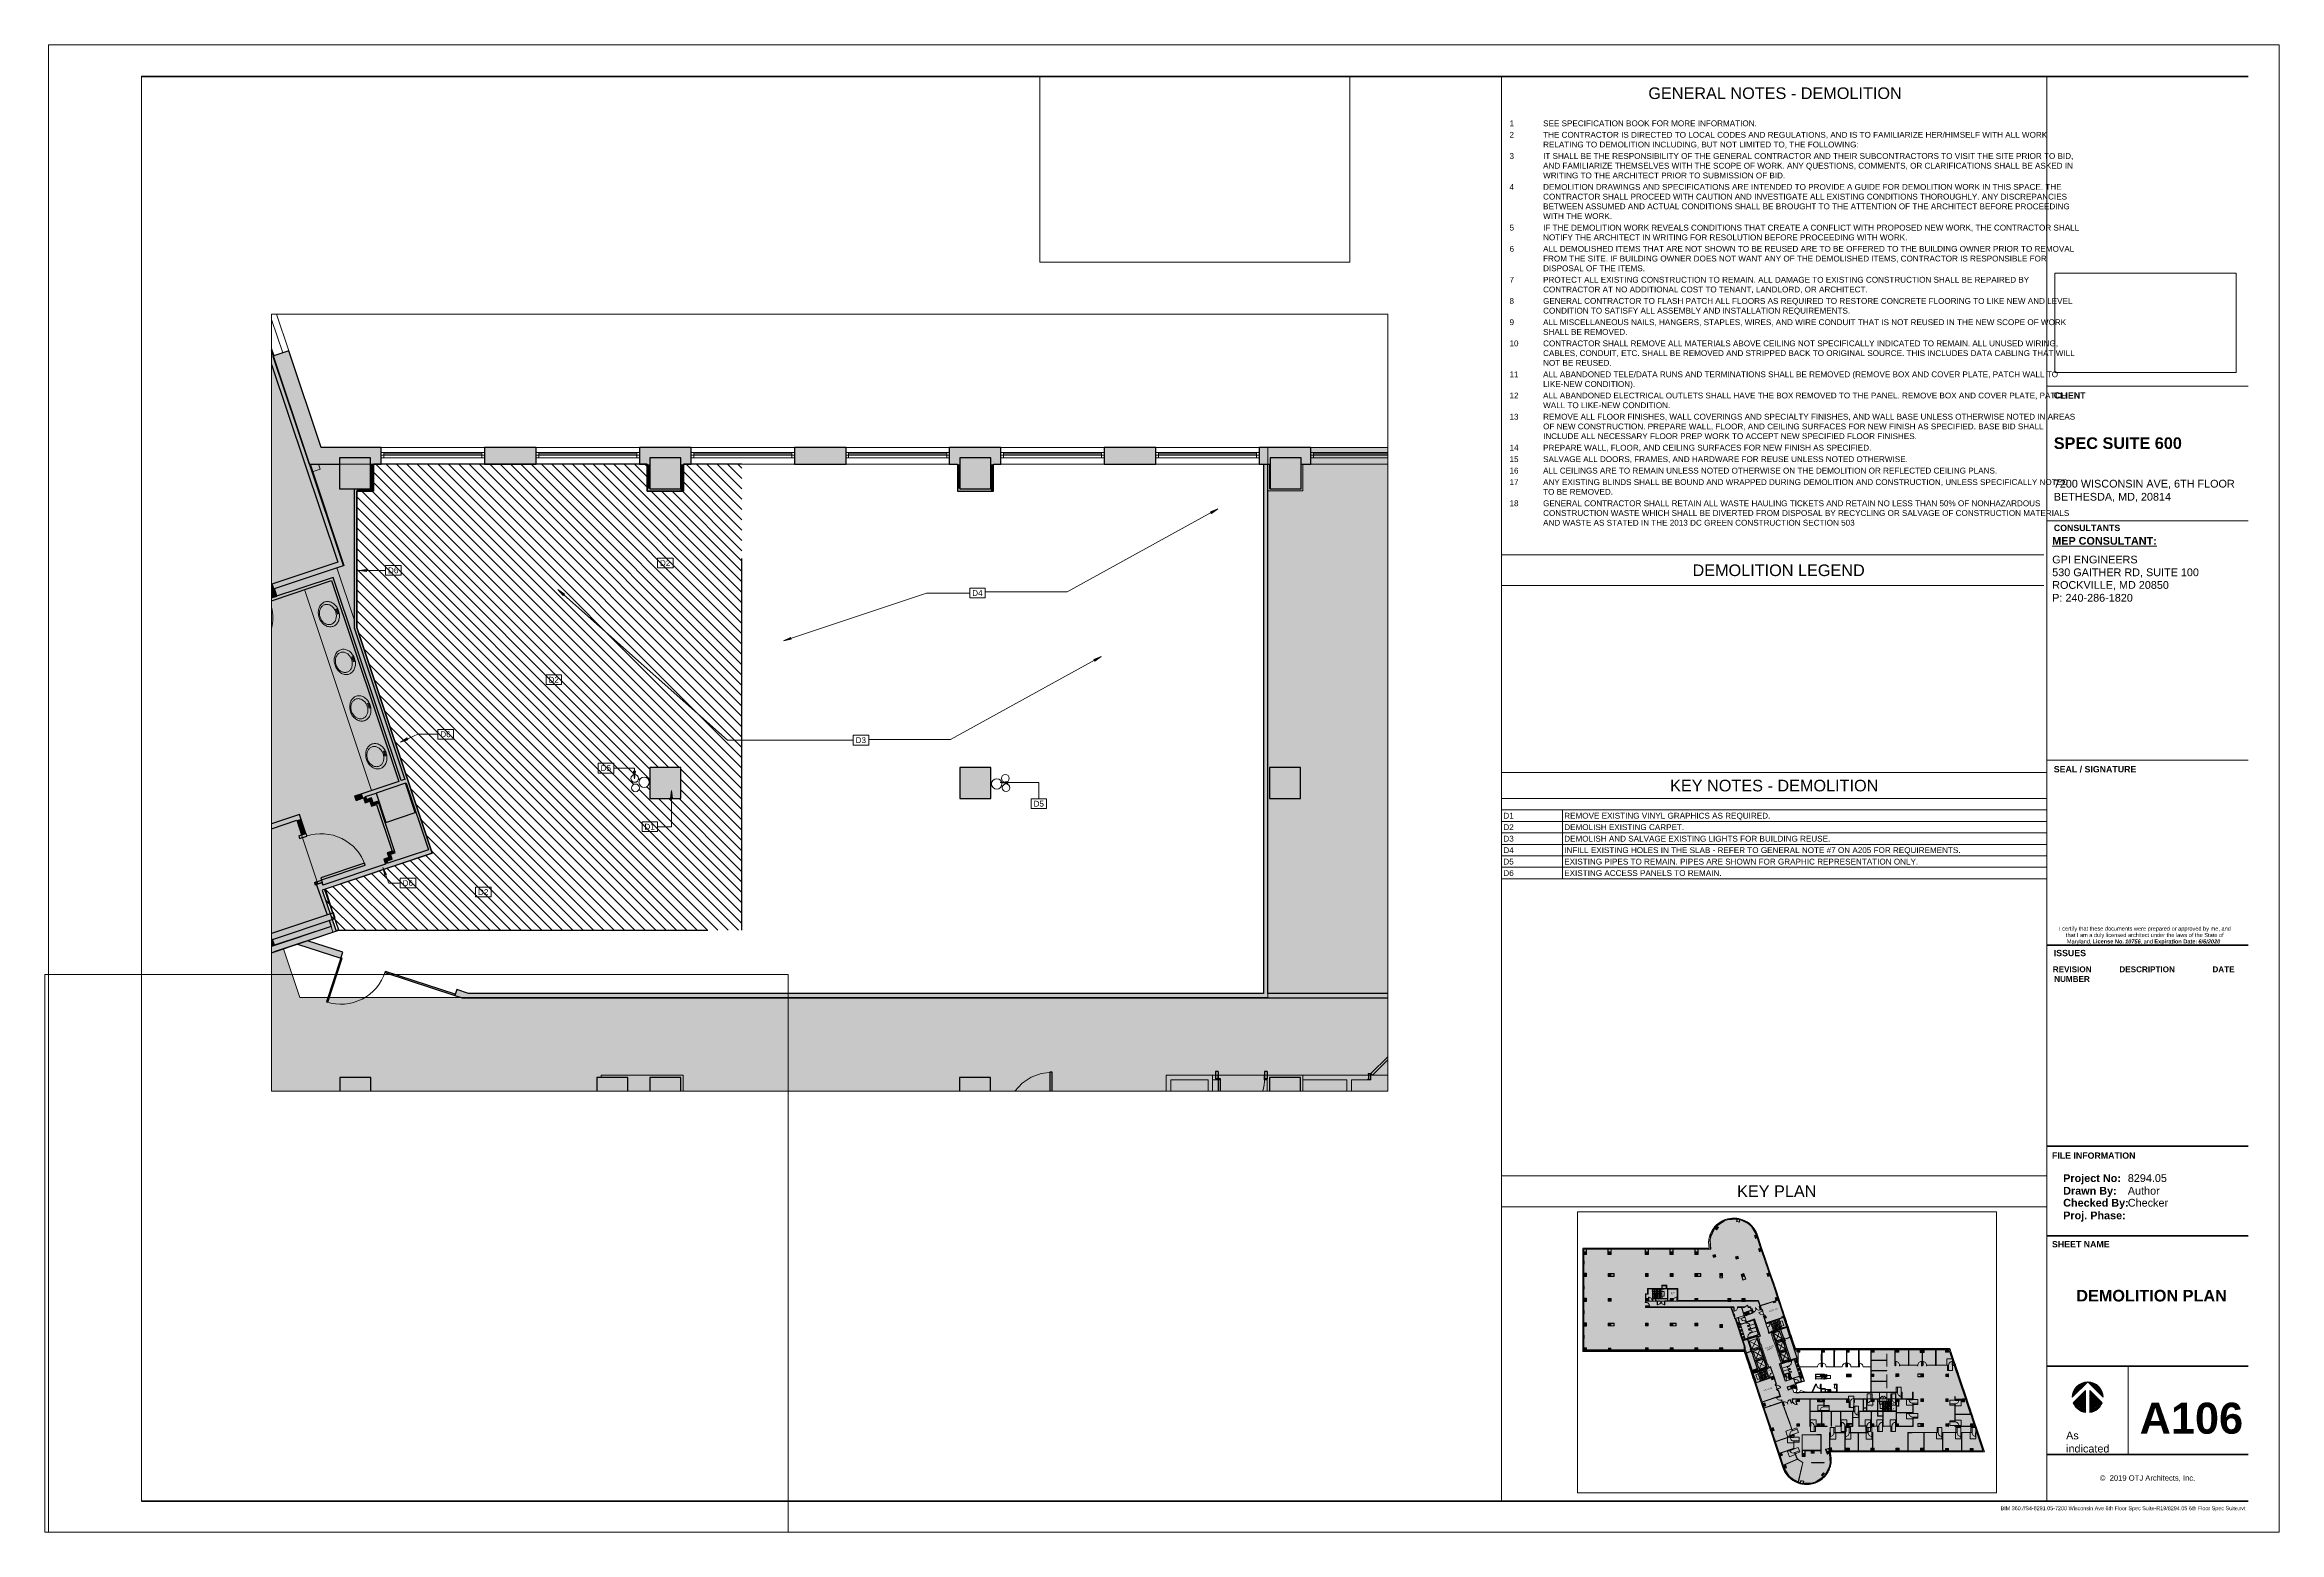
# Paper-space layout 'Layout1' of a CAD drawing. Header units: inches. Extents: x 0 to 36.1, y 0 to 24.
# The model-space entities are those that its viewports show. They can reach past a viewport. Long polylines and large blocks are cut down to what shows.
import ezdxf

# ---------------------------------------------------------------- set-up
doc = ezdxf.new("R2010")
doc.units = ezdxf.units.IN
doc.header["$MEASUREMENT"] = 0
for name, pattern in [('Dash 1_16_', [0.125, 0.0625, -0.0625]), ('Dash 1_32_', [0.0625, 0.03125, -0.03125]), ('Dash 1_8_', [0.25, 0.125, -0.125])]:
    doc.linetypes.add(name, pattern=pattern)
for name, color, linetype, lineweight in [('7200-WISCONSIN-AVE-6TH-FLOOR-031418_dwg _2_', 8, 'Continuous', 9), ('A-ANNO-KEYN', 231, 'Continuous', 9), ('A-ANNO-NOTE', 131, 'Continuous', 9), ('A-DETL', 90, 'Continuous', 9), ('A-DETL-GENF', 92, 'Continuous', 9), ('A-DETL-THIN', 151, 'Continuous', 9), ('A-DOOR', 31, 'Continuous', 18), ('A-DOOR-FRAM', 31, 'Continuous', 30), ('A-GENM', 13, 'Continuous', 9), ('A-GLAZ-CURT', 52, 'Continuous', 18), ('A-GLAZ-CWMG', 51, 'Continuous', 9), ('A-WALL', 113, 'Continuous', 18), ('A-WALL-PATT', 111, 'Continuous', 18), ('Bb-col', 7, 'Continuous', 9), ('Bb-cor', 7, 'Continuous', 9), ('Bb-fix', 7, 'Continuous', 9), ('Bb-glaz', 7, 'Continuous', 9), ('Bb-mullion', 7, 'Continuous', 9), ('Bb-txt', 7, 'Continuous', 9), ('G-ANNO-SCHD', 231, 'Continuous', 9), ('G-ANNO-TEXT', 231, 'Continuous', 9), ('G-ANNO-TTLB', 6, 'Continuous', 9), ('G-ANNO-TTLB-THIN', 151, 'Continuous', 9), ('G-ANNO-TTLB-WIDE', 214, 'Continuous', 50), ('I-FURN', 30, 'Continuous', 9), ('I-WALL', 2, 'Continuous', 18), ('P-SANR-FIXT', 6, 'Continuous', 18), ('Propidex Polylines', 7, 'Continuous', 9), ('Q-SPCQ', 91, 'Continuous', 9), ('S-COLS', 52, 'Continuous', 18)]:
    doc.layers.add(name, color=color, linetype=linetype, lineweight=lineweight)
doc.layers.add('G-ANNO-NPLT', color=191, linetype='Continuous', plot=False)
doc.styles.add('Arial', font='arial.ttf', dxfattribs={"height": 9})
doc.styles.add('Arial_1', font='arial.ttf', dxfattribs={"height": 12})
doc.styles.add('Arial_2', font='arial.ttf', dxfattribs={"height": 4.5})
doc.styles.add('Arial_3', font='arial.ttf', dxfattribs={"height": 0.064781})
doc.styles.add('Arial_B', font='arialbd.ttf', dxfattribs={"height": 0.064781})
doc.styles.add('Arial_B_1', font='arialbd.ttf', dxfattribs={"height": 0.09375})
doc.styles.add('Arial_B_I', font='arialbi.ttf', dxfattribs={"height": 0.064781})
doc.styles.add('Swis721 Lt BT_1', font='swissl.ttf', dxfattribs={"height": 0.1875})
doc.styles.add('Swis721 Lt BT_2', font='swissl.ttf', dxfattribs={"height": 0.09375})
doc.styles.add('Swis721 Lt BT_3', font='swissl.ttf', dxfattribs={"height": 0.088084})
doc.styles.add('Swis721 Lt BT_4', font='swissl.ttf', dxfattribs={"height": 0.125})
doc.styles.add('Swis721 Lt BT_5', font='swissl.ttf', dxfattribs={"height": 0.0625})
doc.styles.add('Swis721 Lt BT_B', font='', dxfattribs={"height": 0.101562})
doc.styles.add('Swis721 Lt BT_B_1', font='', dxfattribs={"height": 0.125})
doc.styles.add('Swis721 Lt BT_B_2', font='', dxfattribs={"height": 0.5})
doc.styles.add('Swis721 Lt BT_B_3', font='', dxfattribs={"height": 0.1875})
doc.styles.get('Swis721 Lt BT_B').set_extended_font_data('Swis721 Lt BT', bold=True)
doc.styles.get('Swis721 Lt BT_B_1').set_extended_font_data('Swis721 Lt BT', bold=True)
doc.styles.get('Swis721 Lt BT_B_2').set_extended_font_data('Swis721 Lt BT', bold=True)
doc.styles.get('Swis721 Lt BT_B_3').set_extended_font_data('Swis721 Lt BT', bold=True)
picture_1 = doc.add_image_def('image1.jpg', size_in_pixel=(2551, 1396))
pattern_1 = [(135, (-1920.583, 0), (-4.006467, -4.006467), [])]
pattern_2 = [(0, (1423.32, 0), (192, 48), [7.92, -136.08, 7.92, -136.08, -768]), (0, (1423.32, 0), (192, 48), [-288, 7.92, -280.08, 7.92, -136.08, -336]), (0, (1423.32, 0), (192, 48), [-720, 7.92, -88.08, 7.92, -232.08]), (120, (1495.32, 24), (-137.5692, 142.2769), [7.92, -136.08, 7.92, -136.08, -768]), (120, (1495.32, 24), (-137.5692, 142.2769), [-288, 7.92, -280.08, 7.92, -136.08, -336]), (120, (1495.32, 24), (-137.5692, 142.2769), [-720, 7.92, -88.08, 7.92, -232.08]), (240, (1519.32, 120), (-54.4308, -190.2769), [7.92, -136.08, 7.92, -136.08, -768]), (240, (1519.32, 120), (-54.4308, -190.2769), [-288, 7.92, -280.08, 7.92, -136.08, -336]), (240, (1519.32, 120), (-54.4308, -190.2769), [-720, 7.92, -88.08, 7.92, -232.08])]
pattern_3 = [(45, (1423.32, 0), (-50.0773, 50.0773), []), (135, (1423.32, 0), (-50.0773, -50.0773), [])]

# ---------------------------------------------------------------- blocks, each defined once
blk = doc.blocks.new('Titleblock - 24 x 36 - MD-6820857-DEMOLITION PLAN')
at = {"layer": 'G-ANNO-TTLB'}
h = blk.add_hatch(color=256, dxfattribs=at)
edge = h.paths.add_edge_path(flags=0)
edge.add_line((32.921, 2.436), (32.672, 2.187))
edge.add_arc((32.921, 2.187), 0.249, 90, 180, ccw=False)
h = blk.add_hatch(color=256, dxfattribs=at)
edge = h.paths.add_edge_path(flags=0)
edge.add_line((32.688, 2.1), (32.884, 2.296))
edge.add_line((32.884, 2.296), (32.884, 1.941))
edge.add_arc((32.921, 2.187), 0.249, 200.6073, 261.5435, ccw=False)
h = blk.add_hatch(color=256, dxfattribs=at)
edge = h.paths.add_edge_path(flags=0)
edge.add_line((33.169, 2.187), (32.921, 2.436))
edge.add_arc((32.921, 2.187), 0.249, 0, 90, ccw=False)
h = blk.add_hatch(color=256, dxfattribs=at)
edge = h.paths.add_edge_path(flags=0)
edge.add_line((32.957, 2.296), (33.153, 2.1))
edge.add_arc((32.921, 2.187), 0.249, 278.4565, 339.3927, ccw=False)
edge.add_line((32.957, 1.941), (32.957, 2.296))
at = {"layer": 'A-ANNO-NOTE'}
for p, q in [((32.672, 2.187), (32.921, 2.436)), ((32.921, 2.436), (32.672, 2.187)), ((32.672, 2.187), (32.921, 2.436)), ((32.688, 2.1), (32.884, 2.296)), ((32.884, 2.296), (32.688, 2.1)), ((32.884, 2.296), (32.688, 2.1)), ((32.884, 1.941), (32.884, 2.296)), ((32.884, 2.296), (32.884, 1.941)), ((32.884, 1.941), (32.884, 2.296)), ((32.921, 2.436), (33.169, 2.187)), ((33.169, 2.187), (32.921, 2.436)), ((32.921, 2.436), (33.169, 2.187)), ((32.957, 1.941), (32.957, 2.296)), ((32.957, 2.296), (32.957, 1.941)), ((33.153, 2.1), (32.957, 2.296)), ((32.957, 2.296), (33.153, 2.1)), ((32.957, 2.296), (32.957, 1.941)), ((33.153, 2.1), (32.957, 2.296))]:
    blk.add_line(p, q, dxfattribs=at)
for start, end in [(90, 180), (90, 180), (90, 180), (360, 90), (360, 90), (360, 90), (200.6073, 261.5435), (200.6073, 261.5435), (200.6073, 261.5435), (278.4565, 339.3927), (278.4565, 339.3927), (278.4565, 339.3927)]:
    blk.add_arc((32.921, 2.187), 0.249, start, end, dxfattribs=at)
at = {"layer": 'G-ANNO-TTLB'}
for p, q in [((0.012, 24.012), (0.012, 0.012)), ((36.013, 24.012), (0.012, 24.012)), ((36.013, 0.012), (36.013, 24.012)), ((16.013, 20.502), (16.013, 23.502)), ((21.013, 20.502), (21.013, 23.502)), ((16.013, 20.502), (21.013, 20.502)), ((32.262, 18.502), (35.512, 18.502)), ((32.262, 18.502), (35.512, 18.502)), ((0.012, 0.012), (36.013, 0.012))]:
    blk.add_line(p, q, dxfattribs=at)
at = {"layer": 'G-ANNO-TTLB-THIN'}
for p, q in [((32.262, 16.331), (35.512, 16.331)), ((32.262, 12.47), (35.512, 12.47)), ((33.575, 2.69), (33.575, 1.262))]:
    blk.add_line(p, q, dxfattribs=at)
at = {"layer": 'G-ANNO-TTLB-WIDE'}
for p, q in [((35.512, 23.502), (1.512, 23.502)), ((32.262, 9.481), (35.512, 9.481)), ((35.512, 6.238), (32.262, 6.238)), ((35.512, 4.791), (32.262, 4.791)), ((32.262, 2.69), (35.512, 2.69)), ((32.262, 1.262), (35.512, 1.262)), ((1.512, 0.512), (32.262, 0.512)), ((32.262, 0.512), (35.512, 0.512))]:
    blk.add_line(p, q, dxfattribs=at)
at = {"layer": 'G-ANNO-TTLB', "attachment_point": 1}
for s, insert, char_height, width, style in [('CLIENT', (32.373, 18.405), 0.1016, 0.57128, 'Swis721 Lt BT_B'), ('CONSULTANTS', (32.374, 16.266), 0.10156, 1.19938, 'Swis721 Lt BT_B'), ('\\LMEP CONSULTANT:', (32.348, 16.07), 0.125, 1.94425, 'Swis721 Lt BT_B_1'), ('SEAL / SIGNATURE', (32.373, 12.373), 0.10156, 1.48344, 'Swis721 Lt BT_B'), ('I certify that these documents were prepared or approved by me, and ', (32.459, 9.783), 0.06478, 3.333, 'Arial_3'), ('ISSUES', (32.373, 9.407), 0.1016, 0.58075, 'Swis721 Lt BT_B'), ('that I am a duly licensed architect under the laws of the State of ', (32.569, 9.679), 0.06478, 3.06472, 'Arial_3'), ('Maryland, ', (32.584, 9.575), 0.0648, 0.50184, 'Arial_3'), ('License No. ', (32.998, 9.575), 0.06478, 0.63756, 'Arial_B'), ('10756', (33.524, 9.575), 0.0648, 0.29984, 'Arial_B_I'), (', and ', (33.772, 9.575), 0.0648, 0.27144, 'Arial_3'), ('Expiration Date: ', (33.996, 9.575), 0.06478, 0.86166, 'Arial_B'), ('6/6/2020', (34.707, 9.575), 0.0648, 0.42294, 'Arial_B_I'), ('REVISION', (32.357, 9.14), 0.0937, 0.76381, 'Arial_B_1'), ('DESCRIPTION', (33.432, 9.14), 0.09375, 1.09838, 'Arial_B_1'), ('DATE', (34.934, 9.14), 0.0937, 0.43556, 'Arial_B_1'), ('NUMBER', (32.38, 8.984), 0.0937, 0.71016, 'Arial_B_1'), ('FILE INFORMATION', (32.344, 6.138), 0.10156, 1.51816, 'Swis721 Lt BT_B'), ('Project No:', (32.525, 5.786), 0.125, 1.05103, 'Swis721 Lt BT_B_1'), ('Drawn By:', (32.525, 5.583), 0.125, 0.96581, 'Swis721 Lt BT_B_1'), ('Checked By:', (32.525, 5.389), 0.125, 1.20253, 'Swis721 Lt BT_B_1'), ('Proj. Phase:', (32.525, 5.185), 0.125, 1.13625, 'Swis721 Lt BT_B_1'), ('SHEET NAME', (32.344, 4.708), 0.1016, 1.04156, 'Swis721 Lt BT_B'), ('©  2019 OTJ Architects, Inc.', (33.116, 0.93), 0.08808, 1.85587, 'Swis721 Lt BT_3')]:
    blk.add_mtext(s, dxfattribs=dict(at, insert=insert, char_height=char_height, width=width, style=style))
at = {"layer": 'G-ANNO-TTLB'}
image = blk.add_image(picture_1, insert=(32.391, 18.726), size_in_units=(2.926, 1.601), dxfattribs=at)
image.dxf.flags = 7
blk = doc.blocks.new('7200-WISCONSIN-AVE-6TH-FLOOR-031418_dwg _2_-7392751-Level 06 DEMO')
at = {"layer": 'Bb-col'}
for p, q in [((2983.42, 1307.129), (2984.7, 1303.299)), ((2984.7, 1303.299), (2978.532, 1301.237)), ((2947.988, 1214.405), (2947.012, 1214.079)), ((2951.158, 1204.921), (2949.18, 1210.839)), ((3058.343, 1037.252), (3050.738, 1060.005)), ((3024, 832.129), (3000, 832.129)), ((3220, 832.129), (3204, 832.129)), ((3264, 832.129), (3240, 832.129)), ((3504, 832.129), (3480, 832.129)), ((3744, 832.129), (3720, 832.129))]:
    blk.add_line(p, q, dxfattribs=at)
at = {"layer": 'Bb-col', "flags": 128}
for points in [[(3720.499, 1288.129), (3720, 1288.129), (3720, 1307.129)], [(3720.499, 1288.129), (3720, 1288.129), (3720, 1307.129)], [(3265.75, 821.425), (3265.75, 833.879), (3202.25, 833.879), (3202.25, 832.118)], [(3745.75, 821.425), (3745.75, 833.879), (3718.25, 833.879), (3718.25, 821.425)]]:
    blk.add_lwpolyline(points, dxfattribs=at)
at = {"layer": 'Bb-cor'}
for p, q in [((2960.408, 1394.897), (2950.945, 1423.213)), ((2947.012, 1419.2), (2955.665, 1393.312)), ((2947.012, 1397.12), (2949.026, 1391.094)), ((2979.822, 1336.817), (2985.4, 1320.129)), ((3112, 1320.129), (3032, 1320.129)), ((3232, 1320.129), (3152, 1320.129)), ((3272, 1320.129), (3352, 1320.129)), ((3392, 1320.129), (3472, 1320.129)), ((3512, 1320.129), (3592, 1320.129)), ((3632, 1320.129), (3712, 1320.129)), ((3752, 1320.129), (3811.7, 1320.129)), ((3032, 1316.129), (3110, 1316.129)), ((3152, 1316.129), (3230, 1316.129)), ((3272, 1316.129), (3350, 1316.129)), ((3392, 1316.129), (3470, 1316.129)), ((3512, 1316.129), (3590, 1316.129)), ((3632, 1316.129), (3710, 1316.129)), ((3752, 1316.129), (3811.7, 1316.129)), ((3034, 1312.129), (3110, 1312.129)), ((3154, 1312.129), (3230, 1312.129)), ((3274, 1312.129), (3350, 1312.129)), ((3394, 1312.129), (3470, 1312.129)), ((3514, 1312.129), (3590, 1312.129)), ((3634, 1312.129), (3710, 1312.129)), ((3754, 1312.129), (3811.7, 1312.129)), ((3032, 1307.129), (3112, 1307.129)), ((3232, 1307.129), (3152, 1307.129)), ((3272, 1307.129), (3311.427, 1307.129)), ((3311.427, 1307.129), (3352, 1307.129)), ((3472, 1307.129), (3392, 1307.129)), ((3512, 1307.129), (3592, 1307.129)), ((3632, 1307.129), (3712, 1307.129)), ((3811.7, 1307.129), (3752, 1307.129)), ((2998.251, 1231.206), (2947.988, 1214.405)), ((2972.76, 1209.365), (3024.552, 1054.426)), ((3013.004, 1180.771), (3071.493, 1005.799)), ((3045.512, 1061.432), (3011.372, 1050.02)), ((3040.34, 1007.511), (3036.549, 1006.244)), ((3040.348, 1001.187), (3039.082, 1004.974)), ((3037.814, 1002.449), (3034.024, 1001.182)), ((2988.036, 977.89), (2989.048, 974.862)), ((2990.001, 957.998), (2947.012, 943.628)), ((3798.5, 833.879), (3800.3, 833.879))]:
    blk.add_line(p, q, dxfattribs=at)
at = {"layer": 'Bb-cor', "flags": 128}
for points in [[(3467.808, 1307.129), (3405.38, 1307.129), (3472, 1307.129)], [(3745.75, 1307.129), (3745.75, 1286.379), (3718.797, 1286.379)], [(2979.009, 1301.397), (3003.316, 1228.682), (2949.256, 1210.611)], [(2951.155, 1204.92), (2994.785, 1219.504), (3047.416, 1062.054)], [(3019.914, 1049.701), (3020.703, 1047.34), (3024.497, 1048.608), (3025.765, 1044.814), (3029.559, 1046.083), (3042.874, 1006.249)], [(2947.012, 1028.506), (2968.694, 1035.754), (2974.241, 1019.156), (2970.922, 1018.047), (2970.289, 1019.941)], [(3068.483, 1008.483), (3037.189, 998.022), (3036.557, 999.912)], [(3035.289, 997.387), (2986.923, 981.22), (2985.655, 985.013), (2982.335, 983.904), (2982.972, 981.999)], [(3640, 821.425), (3640, 833.879), (3676, 833.879), (3680, 833.879), (3680, 830.379), (3681.8, 830.379)], [(3718.25, 833.879), (3716, 833.879), (3716, 830.379), (3718.25, 830.379)], [(3745.75, 833.879), (3780, 833.879), (3798.5, 833.879), (3798.5, 830.379), (3783.5, 830.379), (3783.5, 821.425)], [(3672.5, 821.425), (3672.5, 830.379), (3643.5, 830.379), (3643.5, 821.425)], [(3680, 830.379), (3676, 830.379), (3676, 821.425)], [(3745.75, 830.379), (3780, 830.379), (3780, 821.425)]]:
    blk.add_lwpolyline(points, dxfattribs=at)
at = {"layer": 'Bb-cor'}
blk.add_arc((2915.122, 1188.13), 33, 345.5395, 14.4407, dxfattribs=at)
at = {"layer": 'Bb-fix', "flags": 128}
for points in [[(2983.821, 1188.425), (2984.126, 1187.608), (2984.487, 1186.817), (2984.9, 1186.057), (2985.363, 1185.334), (2985.872, 1184.654), (2986.423, 1184.023), (2987.012, 1183.444), (2987.634, 1182.922), (2988.285, 1182.462), (2988.96, 1182.066), (2989.653, 1181.738), (2990.36, 1181.479), (2991.075, 1181.294), (2991.792, 1181.182), (2992.507, 1181.144), (2993.213, 1181.181), (2993.905, 1181.292), (2994.579, 1181.477), (2995.228, 1181.734), (2995.848, 1182.062), (2996.434, 1182.457), (2996.982, 1182.916), (2997.488, 1183.438), (2997.948, 1184.016), (2998.357, 1184.647), (2998.714, 1185.326), (2999.015, 1186.048), (2999.259, 1186.808), (2999.442, 1187.599), (2999.564, 1188.416), (2999.625, 1189.252), (2999.623, 1190.101), (2999.558, 1190.956), (2999.431, 1191.812), (2999.243, 1192.661), (2998.996, 1193.497), (2998.69, 1194.314), (2998.33, 1195.106), (2997.917, 1195.866), (2997.454, 1196.588), (2996.945, 1197.268), (2996.394, 1197.9), (2995.805, 1198.479), (2995.183, 1199), (2994.532, 1199.461), (2993.857, 1199.857), (2993.163, 1200.185), (2992.457, 1200.443), (2991.742, 1200.629), (2991.024, 1200.741), (2990.31, 1200.779), (2989.604, 1200.742), (2988.911, 1200.63), (2988.238, 1200.445), (2987.589, 1200.188), (2986.969, 1199.861), (2986.382, 1199.466), (2985.834, 1199.006), (2985.329, 1198.485), (2984.869, 1197.907), (2984.459, 1197.275), (2984.103, 1196.596), (2983.802, 1195.874), (2983.558, 1195.115), (2983.375, 1194.323), (2983.252, 1193.507), (2983.192, 1192.671), (2983.194, 1191.822), (2983.259, 1190.966), (2983.386, 1190.11), (2983.574, 1189.261)], [(2984.58, 1188.679), (2984.824, 1188.025), (2985.112, 1187.392), (2985.443, 1186.784), (2985.813, 1186.206), (2986.22, 1185.662), (2986.661, 1185.157), (2987.132, 1184.694), (2987.63, 1184.276), (2988.151, 1183.908), (2988.691, 1183.591), (2989.246, 1183.329), (2989.811, 1183.122), (2990.383, 1182.974), (2990.957, 1182.884), (2991.529, 1182.854), (2992.093, 1182.883), (2992.647, 1182.972), (2993.186, 1183.12), (2993.705, 1183.326), (2994.201, 1183.588), (2994.67, 1183.904), (2995.109, 1184.272), (2995.513, 1184.689), (2995.881, 1185.151), (2996.209, 1185.656), (2996.494, 1186.2), (2996.735, 1186.777), (2996.93, 1187.385), (2997.076, 1188.018), (2997.174, 1188.671), (2997.223, 1189.34), (2997.221, 1190.019), (2997.169, 1190.704), (2997.068, 1191.388), (2996.917, 1192.068), (2996.719, 1192.737), (2996.475, 1193.39), (2996.187, 1194.023), (2995.856, 1194.631), (2995.486, 1195.209), (2995.079, 1195.753), (2994.638, 1196.258), (2994.167, 1196.722), (2993.669, 1197.139), (2993.148, 1197.507), (2992.608, 1197.824), (2992.054, 1198.087), (2991.488, 1198.293), (2990.916, 1198.442), (2990.342, 1198.531), (2989.771, 1198.562), (2989.206, 1198.532), (2988.652, 1198.443), (2988.114, 1198.295), (2987.594, 1198.089), (2987.098, 1197.827), (2986.629, 1197.511), (2986.19, 1197.143), (2985.786, 1196.727), (2985.418, 1196.264), (2985.091, 1195.759), (2984.805, 1195.216), (2984.564, 1194.638), (2984.37, 1194.03), (2984.223, 1193.397), (2984.125, 1192.744), (2984.077, 1192.075), (2984.078, 1191.396), (2984.13, 1190.711), (2984.232, 1190.027), (2984.382, 1189.348)], [(2997.603, 1195.141), (2996.844, 1194.887), (2998.112, 1191.093), (2998.871, 1191.347)], [(2996.185, 1151.437), (2996.49, 1150.62), (2996.851, 1149.828), (2997.264, 1149.068), (2997.727, 1148.346), (2998.236, 1147.666), (2998.787, 1147.034), (2999.376, 1146.456), (2999.998, 1145.934), (3000.649, 1145.473), (3001.324, 1145.077), (3002.018, 1144.749), (3002.724, 1144.491), (3003.439, 1144.306), (3004.156, 1144.193), (3004.871, 1144.156), (3005.577, 1144.193), (3006.27, 1144.304), (3006.943, 1144.489), (3007.592, 1144.746), (3008.212, 1145.073), (3008.799, 1145.468), (3009.347, 1145.928), (3009.852, 1146.449), (3010.312, 1147.028), (3010.721, 1147.659), (3011.078, 1148.338), (3011.379, 1149.06), (3011.623, 1149.82), (3011.806, 1150.611), (3011.928, 1151.427), (3011.989, 1152.263), (3011.987, 1153.112), (3011.922, 1153.968), (3011.795, 1154.824), (3011.607, 1155.673), (3011.36, 1156.509), (3011.055, 1157.326), (3010.694, 1158.118), (3010.281, 1158.877), (3009.818, 1159.6), (3009.309, 1160.28), (3008.758, 1160.911), (3008.169, 1161.49), (3007.547, 1162.012), (3006.896, 1162.473), (3006.221, 1162.869), (3005.528, 1163.197), (3004.821, 1163.455), (3004.106, 1163.64), (3003.388, 1163.753), (3002.674, 1163.79), (3001.968, 1163.753), (3001.276, 1163.642), (3000.602, 1163.457), (2999.953, 1163.2), (2999.333, 1162.873), (2998.747, 1162.478), (2998.198, 1162.018), (2997.693, 1161.497), (2997.233, 1160.918), (2996.824, 1160.287), (2996.467, 1159.608), (2996.166, 1158.886), (2995.922, 1158.126), (2995.739, 1157.335), (2995.616, 1156.519), (2995.556, 1155.682), (2995.558, 1154.833), (2995.623, 1153.978), (2995.75, 1153.122), (2995.938, 1152.273)], [(2996.944, 1151.69), (2997.188, 1151.037), (2997.477, 1150.404), (2997.807, 1149.796), (2998.177, 1149.218), (2998.584, 1148.674), (2999.025, 1148.169), (2999.496, 1147.705), (2999.994, 1147.288), (3000.515, 1146.92), (3001.055, 1146.603), (3001.61, 1146.34), (3002.175, 1146.134), (3002.747, 1145.985), (3003.321, 1145.896), (3003.893, 1145.865), (3004.458, 1145.895), (3005.011, 1145.984), (3005.55, 1146.132), (3006.069, 1146.338), (3006.565, 1146.6), (3007.035, 1146.916), (3007.473, 1147.284), (3007.878, 1147.7), (3008.245, 1148.163), (3008.573, 1148.668), (3008.858, 1149.211), (3009.099, 1149.789), (3009.294, 1150.397), (3009.441, 1151.029), (3009.539, 1151.683), (3009.587, 1152.352), (3009.585, 1153.031), (3009.533, 1153.715), (3009.432, 1154.4), (3009.281, 1155.079), (3009.084, 1155.748), (3008.84, 1156.402), (3008.551, 1157.035), (3008.22, 1157.643), (3007.85, 1158.221), (3007.443, 1158.765), (3007.002, 1159.27), (3006.531, 1159.733), (3006.033, 1160.151), (3005.512, 1160.519), (3004.973, 1160.836), (3004.418, 1161.098), (3003.852, 1161.305), (3003.281, 1161.453), (3002.707, 1161.543), (3002.135, 1161.573), (3001.57, 1161.544), (3001.016, 1161.455), (3000.478, 1161.307), (2999.958, 1161.101), (2999.462, 1160.839), (2998.993, 1160.523), (2998.554, 1160.155), (2998.15, 1159.738), (2997.782, 1159.276), (2997.455, 1158.771), (2997.169, 1158.227), (2996.928, 1157.65), (2996.734, 1157.042), (2996.587, 1156.409), (2996.489, 1155.756), (2996.441, 1155.087), (2996.443, 1154.408), (2996.494, 1153.723), (2996.596, 1153.039), (2996.746, 1152.359)], [(3009.967, 1158.152), (3009.208, 1157.899), (3010.476, 1154.105), (3011.235, 1154.359)], [(3008.232, 1115.397), (3008.537, 1114.58), (3008.898, 1113.789), (3009.311, 1113.029), (3009.774, 1112.306), (3010.283, 1111.626), (3010.834, 1110.995), (3011.423, 1110.416), (3012.045, 1109.894), (3012.696, 1109.433), (3013.371, 1109.038), (3014.065, 1108.709), (3014.771, 1108.452), (3015.486, 1108.266), (3016.204, 1108.154), (3016.918, 1108.116), (3017.624, 1108.153), (3018.317, 1108.264), (3018.99, 1108.449), (3019.639, 1108.706), (3020.259, 1109.033), (3020.846, 1109.429), (3021.394, 1109.888), (3021.899, 1110.409), (3022.359, 1110.988), (3022.769, 1111.619), (3023.125, 1112.298), (3023.426, 1113.02), (3023.67, 1113.78), (3023.853, 1114.571), (3023.976, 1115.388), (3024.036, 1116.224), (3024.034, 1117.073), (3023.969, 1117.928), (3023.842, 1118.784), (3023.654, 1119.633), (3023.407, 1120.469), (3023.102, 1121.286), (3022.741, 1122.078), (3022.328, 1122.838), (3021.865, 1123.56), (3021.356, 1124.24), (3020.805, 1124.872), (3020.216, 1125.451), (3019.594, 1125.972), (3018.943, 1126.433), (3018.268, 1126.829), (3017.574, 1127.157), (3016.868, 1127.415), (3016.153, 1127.601), (3015.436, 1127.713), (3014.721, 1127.751), (3014.015, 1127.714), (3013.323, 1127.602), (3012.649, 1127.417), (3012, 1127.16), (3011.38, 1126.833), (3010.794, 1126.438), (3010.246, 1125.978), (3009.74, 1125.457), (3009.28, 1124.879), (3008.871, 1124.247), (3008.514, 1123.568), (3008.213, 1122.846), (3007.969, 1122.087), (3007.786, 1121.296), (3007.664, 1120.479), (3007.603, 1119.643), (3007.605, 1118.794), (3007.67, 1117.938), (3007.797, 1117.082), (3007.985, 1116.233)], [(3008.991, 1115.651), (3009.235, 1114.997), (3009.524, 1114.364), (3009.854, 1113.756), (3010.225, 1113.178), (3010.632, 1112.634), (3011.072, 1112.129), (3011.543, 1111.666), (3012.041, 1111.248), (3012.562, 1110.88), (3013.102, 1110.563), (3013.657, 1110.301), (3014.222, 1110.094), (3014.794, 1109.946), (3015.368, 1109.856), (3015.94, 1109.826), (3016.505, 1109.855), (3017.058, 1109.944), (3017.597, 1110.092), (3018.116, 1110.298), (3018.613, 1110.56), (3019.082, 1110.876), (3019.52, 1111.244), (3019.925, 1111.661), (3020.292, 1112.123), (3020.62, 1112.628), (3020.905, 1113.172), (3021.146, 1113.749), (3021.341, 1114.357), (3021.488, 1114.99), (3021.586, 1115.643), (3021.634, 1116.312), (3021.632, 1116.991), (3021.58, 1117.676), (3021.479, 1118.36), (3021.329, 1119.04), (3021.131, 1119.708), (3020.886, 1120.362), (3020.598, 1120.995), (3020.268, 1121.603), (3019.897, 1122.181), (3019.49, 1122.725), (3019.049, 1123.23), (3018.578, 1123.693), (3018.08, 1124.111), (3017.56, 1124.479), (3017.02, 1124.796), (3016.465, 1125.058), (3015.899, 1125.265), (3015.327, 1125.413), (3014.754, 1125.503), (3014.182, 1125.533), (3013.617, 1125.504), (3013.063, 1125.415), (3012.525, 1125.267), (3012.005, 1125.061), (3011.509, 1124.799), (3011.04, 1124.483), (3010.602, 1124.115), (3010.197, 1123.698), (3009.83, 1123.236), (3009.502, 1122.731), (3009.216, 1122.188), (3008.975, 1121.61), (3008.781, 1121.002), (3008.634, 1120.369), (3008.536, 1119.716), (3008.488, 1119.047), (3008.49, 1118.368), (3008.542, 1117.683), (3008.643, 1116.999), (3008.793, 1116.32)], [(3022.014, 1122.113), (3021.255, 1121.859), (3022.523, 1118.065), (3023.282, 1118.319)], [(3020.596, 1078.409), (3020.902, 1077.592), (3021.262, 1076.8), (3021.676, 1076.04), (3022.138, 1075.318), (3022.647, 1074.638), (3023.198, 1074.006), (3023.787, 1073.427), (3024.409, 1072.906), (3025.06, 1072.445), (3025.735, 1072.049), (3026.429, 1071.721), (3027.135, 1071.463), (3027.85, 1071.277), (3028.568, 1071.165), (3029.282, 1071.128), (3029.988, 1071.164), (3030.681, 1071.276), (3031.354, 1071.461), (3032.003, 1071.718), (3032.623, 1072.045), (3033.21, 1072.44), (3033.758, 1072.9), (3034.263, 1073.421), (3034.723, 1074), (3035.133, 1074.631), (3035.489, 1075.31), (3035.791, 1076.032), (3036.034, 1076.792), (3036.217, 1077.583), (3036.34, 1078.399), (3036.4, 1079.235), (3036.398, 1080.084), (3036.333, 1080.94), (3036.206, 1081.796), (3036.019, 1082.645), (3035.771, 1083.481), (3035.466, 1084.298), (3035.105, 1085.09), (3034.692, 1085.849), (3034.229, 1086.572), (3033.72, 1087.252), (3033.169, 1087.883), (3032.581, 1088.462), (3031.958, 1088.984), (3031.307, 1089.445), (3030.632, 1089.84), (3029.939, 1090.169), (3029.232, 1090.427), (3028.517, 1090.612), (3027.8, 1090.725), (3027.085, 1090.762), (3026.379, 1090.725), (3025.687, 1090.614), (3025.013, 1090.429), (3024.364, 1090.172), (3023.744, 1089.845), (3023.158, 1089.449), (3022.61, 1088.99), (3022.104, 1088.469), (3021.645, 1087.89), (3021.235, 1087.259), (3020.878, 1086.58), (3020.577, 1085.858), (3020.334, 1085.098), (3020.15, 1084.307), (3020.028, 1083.491), (3019.968, 1082.655), (3019.97, 1081.805), (3020.034, 1080.95), (3020.161, 1080.094), (3020.349, 1079.245)], [(3021.355, 1078.662), (3021.599, 1078.009), (3021.888, 1077.376), (3022.218, 1076.768), (3022.589, 1076.19), (3022.996, 1075.646), (3023.437, 1075.141), (3023.907, 1074.677), (3024.406, 1074.26), (3024.926, 1073.892), (3025.466, 1073.575), (3026.021, 1073.312), (3026.586, 1073.106), (3027.158, 1072.957), (3027.732, 1072.868), (3028.304, 1072.837), (3028.869, 1072.867), (3029.423, 1072.956), (3029.961, 1073.104), (3030.481, 1073.31), (3030.977, 1073.572), (3031.446, 1073.888), (3031.884, 1074.255), (3032.289, 1074.672), (3032.656, 1075.135), (3032.984, 1075.64), (3033.27, 1076.183), (3033.51, 1076.761), (3033.705, 1077.369), (3033.852, 1078.001), (3033.95, 1078.655), (3033.998, 1079.324), (3033.996, 1080.003), (3033.944, 1080.687), (3033.843, 1081.372), (3033.693, 1082.051), (3033.495, 1082.72), (3033.251, 1083.374), (3032.962, 1084.007), (3032.632, 1084.615), (3032.261, 1085.193), (3031.854, 1085.737), (3031.414, 1086.242), (3030.942, 1086.705), (3030.445, 1087.123), (3029.924, 1087.491), (3029.384, 1087.808), (3028.829, 1088.07), (3028.263, 1088.277), (3027.692, 1088.425), (3027.118, 1088.515), (3026.546, 1088.545), (3025.981, 1088.516), (3025.427, 1088.427), (3024.889, 1088.279), (3024.369, 1088.073), (3023.873, 1087.811), (3023.404, 1087.495), (3022.966, 1087.127), (3022.561, 1086.71), (3022.194, 1086.248), (3021.866, 1085.743), (3021.581, 1085.199), (3021.34, 1084.622), (3021.145, 1084.014), (3020.998, 1083.381), (3020.9, 1082.728), (3020.852, 1082.059), (3020.854, 1081.38), (3020.906, 1080.695), (3021.007, 1080.011), (3021.157, 1079.331)], [(3034.378, 1085.124), (3033.62, 1084.871), (3034.888, 1081.077), (3035.646, 1081.331)]]:
    blk.add_lwpolyline(points, close=True, dxfattribs=at)
at = {"layer": 'Bb-glaz'}
for p, q in [((3034, 1315.129), (3110, 1315.129)), ((3154, 1315.129), (3230, 1315.129)), ((3274, 1315.129), (3350, 1315.129)), ((3394, 1315.129), (3470, 1315.129)), ((3514, 1315.129), (3590, 1315.129)), ((3634, 1315.129), (3710, 1315.129)), ((3754, 1315.129), (3811.7, 1315.129)), ((3034, 1314.129), (3110, 1314.129)), ((3154, 1314.129), (3230, 1314.129)), ((3274, 1314.129), (3350, 1314.129)), ((3394, 1314.129), (3470, 1314.129)), ((3514, 1314.129), (3590, 1314.129)), ((3634, 1314.129), (3710, 1314.129)), ((3754, 1314.129), (3811.7, 1314.129))]:
    blk.add_line(p, q, dxfattribs=at)
at = {"layer": 'Bb-mullion'}
for p, q in [((3110, 1312.129), (3112, 1312.129)), ((3230, 1312.129), (3232, 1312.129)), ((3350, 1312.129), (3352, 1312.129)), ((3470, 1312.129), (3472, 1312.129)), ((3590, 1312.129), (3592, 1312.129)), ((3710, 1312.129), (3712, 1312.129))]:
    blk.add_line(p, q, dxfattribs=at)
at = {"layer": 'Bb-mullion', "flags": 128}
for points in [[(3032, 1312.129), (3034, 1312.129), (3034, 1316.129), (3032, 1316.129)], [(3112, 1316.129), (3110, 1316.129), (3110, 1312.129)], [(3152, 1312.129), (3154, 1312.129), (3154, 1316.129), (3152, 1316.129)], [(3232, 1316.129), (3230, 1316.129), (3230, 1312.129)], [(3272, 1312.129), (3274, 1312.129), (3274, 1316.129), (3272, 1316.129)], [(3352, 1316.129), (3350, 1316.129), (3350, 1312.129)], [(3392, 1312.129), (3394, 1312.129), (3394, 1316.129), (3392, 1316.129)], [(3472, 1316.129), (3470, 1316.129), (3470, 1312.129)], [(3512, 1312.129), (3514, 1312.129), (3514, 1316.129), (3512, 1316.129)], [(3592, 1316.129), (3590, 1316.129), (3590, 1312.129)], [(3632, 1312.129), (3634, 1312.129), (3634, 1316.129), (3632, 1316.129)], [(3712, 1316.129), (3710, 1316.129), (3710, 1312.129)], [(3752, 1312.129), (3754, 1312.129), (3754, 1316.129), (3752, 1316.129)]]:
    blk.add_lwpolyline(points, dxfattribs=at)
at = {"layer": 'Propidex Polylines'}
for p, q in [((3112, 1314.128), (3032, 1314.128)), ((3232, 1314.129), (3152, 1314.129)), ((3352, 1314.129), (3272, 1314.129)), ((3472, 1314.129), (3392, 1314.129)), ((3592, 1314.129), (3512, 1314.129)), ((3712, 1314.129), (3632, 1314.129)), ((3811.7, 1314.13), (3752, 1314.13)), ((3013.004, 1180.771), (3071.493, 1005.798)), ((3071.493, 1005.798), (3013.004, 1180.771)), ((2982.971, 981.999), (2970.289, 1019.941)), ((2970.289, 1019.941), (2982.971, 981.999))]:
    blk.add_line(p, q, dxfattribs=at)
at = {"layer": 'Propidex Polylines', "flags": 128}
for points in [[(2951.158, 1204.92), (2949.255, 1210.611), (2997.625, 1226.78), (3003.316, 1228.682), (2977.093, 1307.129)], [(2977.093, 1307.129), (3003.316, 1228.682), (2997.625, 1226.78), (3011, 1186.767)], [(3011, 1186.767), (2997.625, 1226.78), (2949.255, 1210.611), (2951.158, 1204.92)], [(3676, 821.425), (3676, 833.879), (3640, 833.879), (3640, 821.425)], [(3811.7, 833.879), (3676, 833.879), (3676, 821.425)]]:
    blk.add_lwpolyline(points, dxfattribs=at)
blk = doc.blocks.new('Concrete-Rectangular-Column - 24 x 24-7025868-Level 06 DEMO')
at = {"layer": 'S-COLS', "lineweight": 9}
blk.add_hatch(color=7, dxfattribs=at).paths.add_polyline_path([(12, 1.308), (12, 12), (-12, 12), (-12, 1.308)], flags=0)
at = {"layer": 'S-COLS', "color": 8, "lineweight": 30}
for p, q in [((12, 12), (-12, 12)), ((-12, 12), (-12, 1.308)), ((12, 1.308), (12, 12))]:
    blk.add_line(p, q, dxfattribs=at)
blk = doc.blocks.new('Concrete-Rectangular-Column - 24 x 24-V1-Level 06 DEMO')
at = {"layer": 'S-COLS', "lineweight": 9}
blk.add_hatch(color=7, dxfattribs=at).paths.add_polyline_path([(-12, 7.751), (-12, -12), (12, -12), (12, 12), (-12, 12)], flags=0)
at = {"layer": 'S-COLS', "color": 8, "lineweight": 30}
for p, q in [((12, 12), (-12, 12)), ((-12, 12), (-12, -12)), ((12, -12), (12, 12)), ((-12, -12), (12, -12))]:
    blk.add_line(p, q, dxfattribs=at)
blk = doc.blocks.new('Single Flush - OTJ_SOLIDFLUSH_ALUM-7024947-Level 06 DEMO')
at = {"layer": 'A-DOOR', "color": 8, "lineweight": 30}
for p, q in [((16.15625, 37.5625), (16.15625, 1.75)), ((17.90625, 37.5625), (16.15625, 37.5625)), ((17.90625, 1.75), (17.90625, 37.5625)), ((16.15625, 1.75), (17.90625, 1.75))]:
    blk.add_line(p, q, dxfattribs=at)
at = {"layer": 'A-DOOR', "lineweight": 9}
blk.add_arc((17.90625, 1.75), 35.8125, 90, 180.5, dxfattribs=at)
at = {"layer": 'A-DOOR-FRAM', "color": 8}
for p, q in [((-20, -4), (-20, 1.75)), ((-20, 1.75), (-18, 1.75)), ((-18, -4), (-18, 1.75)), ((18.000004, -4), (18.000004, 1.75)), ((18.000004, 1.75), (20.000004, 1.75)), ((20.000004, -4), (20.000004, 1.75)), ((-20, -4), (-18, -4)), ((18.000004, -4), (20.000004, -4))]:
    blk.add_line(p, q, dxfattribs=at)
blk = doc.blocks.new('Single Flush - OTJ_SOLIDFLUSH_ALUM-7025323-Level 06 DEMO')
at = {"layer": 'A-DOOR', "color": 8, "lineweight": 30}
for p, q in [((16.156, 37.312), (16.156, 22.558)), ((17.906, 37.312), (16.156, 37.312)), ((17.906, 22.558), (17.906, 37.312))]:
    blk.add_line(p, q, dxfattribs=at)
at = {"layer": 'A-DOOR', "lineweight": 9}
blk.add_arc((17.906, 1.5), 35.812, 90, 143.9403, dxfattribs=at)
blk = doc.blocks.new('Single Flush - OTJ_SOLIDFLUSH_ALUM-7025322-Level 06 DEMO')
at = {"layer": 'A-DOOR', "color": 8, "lineweight": 30}
for p, q in [((16.156, 11.442), (16.156, 1.75)), ((17.906, 1.75), (17.906, 11.442)), ((16.156, 1.75), (17.906, 1.75))]:
    blk.add_line(p, q, dxfattribs=at)
at = {"layer": 'A-DOOR', "lineweight": 9}
blk.add_arc((17.906, 1.75), 35.812, 164.2777, 180.5, dxfattribs=at)
at = {"layer": 'A-DOOR-FRAM', "color": 8}
for p, q in [((-20, -4), (-20, 1.75)), ((-20, 1.75), (-18, 1.75)), ((-18, -4), (-18, 1.75)), ((18, -4), (18, 1.75)), ((18, 1.75), (20, 1.75)), ((20, -4), (20, 1.75)), ((-20, -4), (-18, -4)), ((18, -4), (20, -4))]:
    blk.add_line(p, q, dxfattribs=at)
blk = doc.blocks.new('Double Flush - Int-F-WDMF-72_ x 84_-7039659-Level 06 DEMO')
at = {"layer": 'A-DOOR', "color": 8, "lineweight": 30}
for p, q in [((-35.906, 2.25), (-22.8, 15.356)), ((-22.8, 12.881), (-34.669, 1.013)), ((-34.669, 1.013), (-35.906, 2.25))]:
    blk.add_line(p, q, dxfattribs=at)
at = {"layer": 'A-DOOR-FRAM', "color": 8}
for p, q in [((-38, 2.25), (-36, 2.25)), ((-38, 2.25), (-38, 1.75)), ((-36, -2.25), (-36, 2.25)), ((-38, 1.75), (-37.5, 1.75)), ((-37.5, -1.75), (-37.5, 1.75)), ((-38, -1.75), (-37.5, -1.75)), ((-38, -2.25), (-38, -1.75)), ((-38, -2.25), (-36, -2.25))]:
    blk.add_line(p, q, dxfattribs=at)
blk = doc.blocks.new('Door - Glass Single - Full Rail - Long Handle-7436176-Level 06 DEMO')
at = {"layer": 'A-DOOR', "color": 8, "lineweight": 30}
for p, q in [((17, 38), (17, 2)), ((18, 38), (17, 38)), ((18, 2.4375), (18, 38)), ((17, 2), (18, 2))]:
    blk.add_line(p, q, dxfattribs=at)
at = {"layer": 'A-DOOR', "lineweight": 9}
blk.add_arc((18, 2), 36, 90, 180.5, dxfattribs=at)
blk = doc.blocks.new('System Panel - Glazed-7348313-Level 06 DEMO')
at = {"layer": 'A-GLAZ-CURT', "lineweight": 9}
blk.add_hatch(color=7, dxfattribs=at).paths.add_polyline_path([(28.5, -1.75), (28.5, -0.75), (-28.5, -0.75), (-28.5, -1.75), (23.197, -1.75)], flags=0)
at = {"layer": 'A-GLAZ-CURT', "color": 8, "lineweight": 30}
for p, q in [((28.5, -0.75), (-28.5, -0.75)), ((-28.5, -0.75), (-28.5, -1.75)), ((28.5, -1.75), (28.5, -0.75)), ((-28.5, -1.75), (28.5, -1.75))]:
    blk.add_line(p, q, dxfattribs=at)
blk = doc.blocks.new('Plumbing Fixtures 3 - Plumbing Fixtures 3-7438931-Level 06 DEMO')
at = {"layer": 'P-SANR-FIXT', "lineweight": 9}
for centre, radius, start, end in [((3228.351, 1063.724), 3, 0, 180), ((3515.402, 1063.84), 3, 0, 180), ((3235.63, 1060.77), 4, 0, 180), ((3228.351, 1063.724), 3, 180, 0), ((3515.402, 1063.84), 3, 180, 0), ((3508.71, 1059.49), 4, 0, 180), ((3235.63, 1060.77), 4, 180, 0), ((3228.938, 1056.42), 3, 0, 180), ((3508.71, 1059.49), 4, 180, 0), ((3515.989, 1056.536), 3, 0, 180), ((3228.938, 1056.42), 3, 180, 0), ((3515.989, 1056.536), 3, 180, 0)]:
    blk.add_arc(centre, radius, start, end, dxfattribs=at)
blk = doc.blocks.new('7200-WISCONSIN-AVE-6TH-FLOOR-031418_dwg _2_-7392751-KEY PLAN - INDEX PER SHEET')
at = {"lineweight": 9}
for p, q in [((2328.457, 2567.103), (2326.336, 2575.258)), ((2198.696, 2481.25), (2163.115, 2404.918))]:
    blk.add_line(p, q, dxfattribs=at)
at = {"layer": 'Bb-col'}
for p, q in [((2654.259, 2291.864), (2661.868, 2269.102)), ((934, 2257.379), (958, 2257.379)), ((1174, 2257.379), (1198, 2257.379)), ((1774, 2257.379), (1798, 2257.379)), ((2014, 2257.379), (2038, 2257.379)), ((2251.25, 2046.129), (2252.131, 2046.129)), ((2254.125, 2046.129), (2278.125, 2046.129)), ((2254.125, 2046.129), (2278.125, 2046.129)), ((2280.125, 2046.129), (2280.75, 2046.129)), ((2461.052, 2037.886), (2483.34, 2045.336)), ((1172.25, 2020.254), (1172.25, 2044.254)), ((1774, 2044.379), (1798, 2044.379)), ((2012.25, 2020.254), (2012.25, 2044.254)), ((2254.125, 2044.379), (2278, 2044.379)), ((1797.875, 2018.629), (1772.25, 2018.629)), ((2503.228, 1992.147), (2491.378, 1988.186)), ((1172.25, 1778.629), (1172.25, 1804.254)), ((1558, 1804.254), (1558, 1780.379)), ((1772.25, 1782.504), (1772.25, 1804.254)), ((2014, 1804.379), (2038, 1804.379)), ((2039.75, 1780.504), (2039.75, 1778.629)), ((2495, 1780.504), (2495, 1778.379)), ((2496.75, 1780.504), (2496.75, 1776.629)), ((1532.25, 1778.629), (1532.25, 1780.254)), ((2495, 1778.379), (2469, 1778.379)), ((2696.174, 1639.501), (2685.081, 1635.793)), ((2439.994, 1574.954), (2422.502, 1569.108)), ((1559.75, 1566.129), (1557.875, 1566.129)), ((1172.25, 1564.254), (1172.25, 1540.504)), ((1558, 1540.379), (1558, 1564.379)), ((1772.25, 1564.254), (1772.25, 1540.629)), ((2012.25, 1564.254), (2012.25, 1540.504)), ((2254.125, 1553.129), (2277.875, 1553.129)), ((2897.439, 1532.804), (2906.923, 1535.974)), ((2747.589, 1482.713), (2847.173, 1516.001)), ((2622.398, 1440.865), (2619.231, 1450.34)), ((2788.142, 1392.939), (2791.95, 1381.548)), ((2793.218, 1377.754), (2797.653, 1364.486)), ((2643.983, 1344.75), (2647.79, 1333.359)), ((2649.059, 1329.566), (2653.494, 1316.298)), ((940.25, 1324.379), (934, 1324.379)), ((1198, 1324.379), (1174, 1324.379)), ((1558, 1324.379), (1534, 1324.379)), ((1558, 1300.379), (1558, 1324.379)), ((1798, 1324.379), (1774, 1324.379)), ((2038, 1324.379), (2014, 1324.379)), ((2559.588, 1303.876), (2555.78, 1315.267)), ((4464, 1312.129), (4440, 1312.129)), ((4464, 1312.129), (4440, 1312.129)), ((2983.42, 1307.129), (2984.7, 1303.299)), ((3480, 1288.129), (3480, 1307.129)), ((2984.7, 1303.299), (2978.532, 1301.237)), ((2565.291, 1286.814), (2560.856, 1300.082)), ((2553.598, 1290.253), (2555.807, 1283.644)), ((2555.807, 1283.644), (2561.968, 1285.704)), ((2511.516, 1274.236), (2510.93, 1275.991)), ((2502.032, 1271.065), (2508.194, 1273.125)), ((2947.988, 1214.405), (2941.819, 1212.343)), ((2938.5, 1211.234), (2857.885, 1184.286)), ((2951.158, 1204.921), (2949.18, 1210.839)), ((2625.523, 1106.614), (2713.757, 1136.108)), ((2726.228, 1130.249), (2726.384, 1129.785)), ((2616.053, 1103.449), (2622.204, 1105.505)), ((4224, 1072.129), (4223.25, 1072.129)), ((4463.25, 1072.129), (4440, 1072.129)), ((3058.343, 1037.252), (3050.738, 1060.005)), ((2596.835, 1019), (2585.422, 1053.142)), ((2772.521, 1048.204), (2749.76, 1040.595)), ((2750.868, 1037.279), (2757.368, 1017.833)), ((2757.368, 1017.833), (2757.939, 1018.024)), ((2587.351, 1015.829), (2593.512, 1017.889)), ((3265.75, 833.879), (3202.25, 833.879)), ((4224, 832.129), (4200, 832.129)), ((3718.25, 831.118), (3718.25, 806.379)), ((3958.25, 831.118), (3958.25, 806.379)), ((3958.25, 806.379), (3960.5, 806.379)), ((3964, 806.379), (3982.75, 806.379)), ((3024, 592.129), (3000, 592.129)), ((3504, 592.129), (3480, 592.129)), ((3744, 592.129), (3720, 592.129)), ((3960.5, 592.129), (3960, 592.129)), ((3984, 592.129), (3963.992, 592.129)), ((4224, 592.129), (4223.25, 592.129)), ((4463.25, 592.129), (4440, 592.129)), ((4704, 592.129), (4680, 592.129)), ((3535, 569.879), (3535, 588.618)), ((2749.537, 544.936), (2767.998, 551.107)), ((3730.297, 352.129), (3720, 352.129)), ((3744, 352.129), (3733.797, 352.129)), ((3984, 352.129), (3960, 352.129)), ((4224, 352.129), (4200, 352.129)), ((4464, 352.129), (4440, 352.129)), ((4704, 352.129), (4680, 352.129)), ((3079.75, 335.129), (3078.768, 335.129)), ((3052.25, 332.004), (3052.25, 303.425)), ((3287.428, 321.961), (3287.71, 322.055)), ((3075.768, 280.129), (3076.33, 280.129)), ((3251.31, 107.083), (3252.097, 107.971)), ((3250.522, 106.192), (3251.225, 106.986)), ((3249.599, 105.15), (3250.432, 106.091)), ((3249.297, 104.809), (3249.545, 105.089)), ((3248.686, 104.119), (3249.173, 104.669)), ((3248.351, 103.741), (3248.632, 104.057)), ((3246.29, 101.412), (3248.245, 103.621)), ((3241.344, 95.825), (3246.24, 101.355))]:
    blk.add_line(p, q, dxfattribs=at)
at = {"layer": 'Bb-col', "flags": 128}
for points in [[(1534, 2257.379), (1558, 2257.379), (1558, 2233.879)], [(2183.677, 2223.441), (2206.439, 2231.05), (2214.047, 2208.288)], [(1532.25, 2044.254), (1532.25, 2046.129), (1559.75, 2046.129), (1559.75, 2018.629), (1557.875, 2018.629)], [(1772.25, 2018.629), (1772.25, 2046.129), (1799.75, 2046.129), (1799.75, 2044.254)], [(1534, 2044.379), (1558, 2044.379), (1558, 2020.379)], [(2012.25, 1804.254), (2012.25, 1806.129), (2039.75, 1806.129), (2039.75, 1784.504)], [(2469.125, 1806.129), (2496.75, 1806.129), (2496.75, 1784.504)], [(1199.75, 1804.254), (1199.75, 1778.629), (1172.25, 1778.629)], [(1559.75, 1804.254), (1559.75, 1778.629), (1532.25, 1778.629)], [(2469.125, 1804.379), (2495, 1804.379), (2495, 1784.504)], [(2039.75, 1778.629), (2012.25, 1778.629), (2012.25, 1780.504)], [(2496.75, 1776.629), (2467.25, 1776.629), (2467.25, 1778.504)], [(2856.676, 1619.861), (2852.71, 1631.726), (2872.682, 1638.403), (2877.73, 1623.306)], [(1557.875, 1538.629), (1559.75, 1538.629), (1559.75, 1566.129)], [(2906.923, 1535.974), (2918.336, 1501.831), (2912.113, 1499.751)], [(2872.074, 1420.995), (2878.241, 1423.056), (2881.891, 1412.14)], [(2883, 1408.82), (2887.752, 1394.604), (2881.584, 1392.542)], [(2552.457, 1314.156), (2546.296, 1312.096), (2552.488, 1293.573)], [(2509.82, 1279.31), (2500.104, 1308.379), (2499.158, 1308.062)], [(3984, 1308.754), (3984, 1288.129), (3960, 1288.129), (3960, 1308.754)], [(2495.658, 1306.893), (2490.619, 1305.208), (2502.032, 1271.065)], [(3720.499, 1288.129), (3720, 1288.129), (3720, 1307.129)], [(3720.499, 1288.129), (3720, 1288.129), (3720, 1307.129)], [(2726.384, 1129.785), (2619.224, 1093.964), (2619.062, 1094.449)], [(4223.25, 1046.379), (4225.75, 1046.379), (4225.75, 1073.879), (4223.25, 1073.879)], [(2582.099, 1052.032), (2575.938, 1049.972), (2587.351, 1015.829)], [(3960.375, 1048.129), (3984, 1048.129), (3984, 1048.504)], [(4464, 830.118), (4464, 832.129), (4440, 832.129), (4440, 830.118)], [(4623, 829.762), (4623, 832.129), (4599, 832.129), (4599, 829.298)], [(3718.25, 806.379), (3745.75, 806.379), (3745.75, 831.118)], [(3264, 806.379), (3265.75, 806.379), (3265.75, 830.33)], [(3535, 592.118), (3535, 593.879), (3478.25, 593.879), (3478.25, 569.879)], [(4223.25, 566.379), (4225.75, 566.379), (4225.75, 593.879), (4223.25, 593.879)], [(3079.455, 278.379), (3079.75, 278.379), (3079.75, 331.436)], [(3291.03, 323.165), (3310.19, 329.569), (3317.48, 307.762)], [(2825.435, 303.545), (2848.197, 311.154), (2855.805, 288.392)], [(3076.268, 304.129), (3054, 304.129), (3054, 303.425)], [(2869.175, 182.151), (2889.093, 188.809), (2896.702, 166.047)], [(3252.493, 108.419), (3257.253, 113.796), (3272.237, 100.531)], [(3061.9, 35.842), (3038.383, 40.634), (3034.388, 21.025)]]:
    blk.add_lwpolyline(points, dxfattribs=at)
at = {"layer": 'Bb-cor'}
for p, q in [((2415.925, 2574.307), (2416.774, 2581.346)), ((2328.917, 2573.279), (2414.542, 2579.54)), ((2329.924, 2569.408), (2414.063, 2575.569)), ((2451.659, 2567.415), (2453.514, 2574.012)), ((2454.947, 2571.72), (2533.181, 2532.642)), ((2453.865, 2567.869), (2530.746, 2529.468)), ((2299.14, 2556.953), (2295.813, 2565.124)), ((2222.373, 2514.012), (2294.808, 2562.289)), ((2225.148, 2511.132), (2296.316, 2558.584)), ((2531.15, 2526.709), (2535.823, 2532.801)), ((2225.903, 2507.466), (2218.687, 2514.956)), ((2564.34, 2505.13), (2609.59, 2428.293)), ((2605.863, 2426.84), (2561.704, 2502.121)), ((2202.426, 2480.945), (2194.116, 2487.2)), ((2159.218, 2405.819), (2195.5, 2483.655)), ((2616.275, 2386.783), (2626.146, 2388.819)), ((2624.547, 2386.447), (2655.931, 2295.065)), ((2620.625, 2385.66), (2652.137, 2293.797)), ((962, 2282.379), (962, 2292.379)), ((1082, 2282.379), (1082, 2292.379)), ((1202, 2292.379), (1202, 2282.379)), ((1682, 2292.379), (1770, 2292.379)), ((1802, 2292.379), (1802, 2282.379)), ((963.966, 2290.379), (1048, 2290.379)), ((1083.966, 2290.379), (1168, 2290.379)), ((1203.966, 2290.379), (1288, 2290.379)), ((1323.966, 2290.379), (1408, 2290.379)), ((1443.966, 2290.379), (1528, 2290.379)), ((1563.966, 2290.379), (1648, 2290.379)), ((1683.966, 2290.379), (1768, 2290.379)), ((1803.966, 2290.379), (1888, 2290.379)), ((1923.966, 2290.379), (2008, 2290.379)), ((963.966, 2286.379), (1048, 2286.379)), ((1083.966, 2286.379), (1168, 2286.379)), ((1203.966, 2286.379), (1288, 2286.379)), ((1323.966, 2286.379), (1408, 2286.379)), ((1443.966, 2286.379), (1528, 2286.379)), ((1563.966, 2286.379), (1648, 2286.379)), ((1683.966, 2286.379), (1768, 2286.379)), ((1803.966, 2286.379), (1888, 2286.379)), ((1923.966, 2286.379), (2008, 2286.379)), ((2043.966, 2286.379), (2128, 2286.379)), ((962, 2282.379), (962, 2286.129)), ((1170, 2286.129), (1170, 2282.379)), ((1202, 2282.379), (1202, 2286.129)), ((1530, 2286.129), (1530, 2282.379)), ((1562, 2282.379), (1562, 2286.129)), ((1770, 2286.129), (1770, 2282.379)), ((1802, 2282.379), (1802, 2286.129)), ((2010, 2286.129), (2010, 2282.379)), ((2042, 2282.379), (2042, 2286.129)), ((1322, 2282.379), (1290, 2282.379)), ((1562.09, 2282.379), (1650, 2282.379)), ((1922, 2282.379), (1890, 2282.379)), ((2667.169, 2268.244), (2657.678, 2265.072)), ((2665.272, 2267.61), (2693.055, 2185.951)), ((2662.13, 2264.428), (2689.268, 2184.663)), ((934, 2256.379), (926, 2256.379)), ((928, 2170.344), (928, 2254.379)), ((932, 2170.344), (932, 2254.379)), ((2686.125, 2181.481), (2695.592, 2184.702)), ((2707.216, 2144.328), (2735.329, 2061.698)), ((2703.429, 2143.04), (2731.542, 2060.41)), ((928, 2050.344), (928, 2134.379)), ((932, 2050.344), (932, 2134.379)), ((2728.443, 2057.288), (2737.87, 2060.439)), ((2740.238, 2022.434), (2739.339, 2025.075)), ((2748.444, 2023.15), (2775.511, 1943.594)), ((2744.657, 2021.861), (2771.725, 1942.306)), ((932.25, 2016.379), (926, 2016.379)), ((928, 1930.344), (928, 2014.379)), ((932, 1930.344), (932, 2014.379)), ((2781.466, 1901.256), (2768.582, 1939.124)), ((2789.673, 1901.972), (2817.465, 1820.285)), ((2785.886, 1900.683), (2813.672, 1819.016)), ((1745.25, 1896.879), (1557.718, 1896.879)), ((1602, 1895.379), (1602, 1896.879)), ((1613, 1895.379), (1613, 1896.879)), ((1624, 1895.379), (1624, 1896.879)), ((1635, 1895.379), (1635, 1896.879)), ((1646, 1895.379), (1646, 1896.879)), ((1657, 1895.379), (1657, 1896.879)), ((1668, 1895.379), (1668, 1896.879)), ((1679, 1895.379), (1679, 1896.879)), ((1690, 1895.379), (1690, 1896.879)), ((936, 1808.379), (936, 1896.379)), ((1749.223, 1896.629), (1841.147, 1896.629)), ((1593, 1895.379), (1710, 1895.379)), ((928, 1810.344), (928, 1894.379)), ((932, 1810.344), (932, 1894.379)), ((1593, 1893.879), (1710, 1893.879)), ((1602, 1893.879), (1602, 1804.092)), ((1613, 1853.879), (1613, 1893.879)), ((1624, 1853.879), (1624, 1893.879)), ((1635, 1853.879), (1635, 1893.879)), ((1646, 1853.879), (1646, 1893.879)), ((1657, 1853.879), (1657, 1893.879)), ((1668, 1853.879), (1668, 1893.879)), ((1679, 1853.879), (1679, 1893.879)), ((1690, 1806.879), (1690, 1893.879)), ((1602, 1846.879), (1651.832, 1846.879)), ((1613, 1806.879), (1613, 1846.879)), ((1624, 1806.879), (1624, 1846.879)), ((1635, 1816.154), (1635, 1846.879)), ((1646, 1836.234), (1646, 1846.879)), ((1659.079, 1846.879), (1690, 1846.879)), ((1668, 1806.879), (1668, 1846.879)), ((1679, 1806.879), (1679, 1846.879)), ((1657, 1806.879), (1657, 1843.083)), ((1646, 1806.879), (1646, 1823.004)), ((926, 1808.379), (932.125, 1808.379)), ((1606, 1806.879), (1629.919, 1806.879)), ((1637.167, 1806.879), (1699, 1806.879)), ((1606, 1805.379), (1629.097, 1805.379)), ((1613, 1804.129), (1613, 1805.379)), ((1624, 1804.129), (1624, 1805.379)), ((1636.345, 1805.379), (1699, 1805.379)), ((1646, 1804.129), (1646, 1805.379)), ((1657, 1804.129), (1657, 1805.379)), ((1668, 1804.129), (1668, 1805.379)), ((1679, 1804.129), (1679, 1805.379)), ((1690, 1804.129), (1690, 1805.379)), ((2820.699, 1781.299), (2868.889, 1637.135)), ((1605.75, 1779.129), (1628.75, 1779.129)), ((1628.75, 1778.629), (1605.75, 1778.629)), ((1647.5, 1778.129), (1647.5, 1742.629)), ((1719.5, 1778.504), (1719.5, 1742.629)), ((928, 1690.344), (928, 1774.379)), ((932, 1690.344), (932, 1774.379)), ((2853.493, 1698.947), (2857.29, 1700.217)), ((2527.643, 1681.751), (2557.452, 1691.715)), ((2665.913, 1682.105), (2666.484, 1680.398)), ((2483.066, 1666.85), (2527.643, 1681.751)), ((928, 1570.344), (928, 1654.379)), ((932, 1570.344), (932, 1654.379)), ((2487.034, 1653.405), (2496.542, 1624.962)), ((2401.596, 1609.567), (2488.305, 1638.552)), ((2680.972, 1637.055), (2674.096, 1634.757)), ((2906.923, 1535.974), (2877.861, 1622.915)), ((2898.387, 1533.121), (2869.325, 1620.062)), ((2735.021, 1573.934), (2845.986, 1611.027)), ((2735.497, 1572.512), (2846.461, 1609.604)), ((2827.017, 1604.686), (2826.545, 1606.099)), ((2840.015, 1565.801), (2827.493, 1603.263)), ((2816.585, 1601.199), (2816.112, 1602.611)), ((2829.583, 1562.314), (2817.06, 1599.776)), ((2806.152, 1597.711), (2805.68, 1599.124)), ((2589.698, 1597.044), (2635.984, 1458.576)), ((2819.15, 1558.826), (2806.628, 1596.289)), ((2795.719, 1594.224), (2795.247, 1595.637)), ((2628.396, 1456.038), (2582.121, 1594.515)), ((2610.256, 1500.846), (2579.265, 1593.558)), ((2808.718, 1555.339), (2796.195, 1592.802)), ((2785.287, 1590.737), (2784.815, 1592.15)), ((2798.285, 1551.852), (2785.762, 1589.314)), ((2774.854, 1587.25), (2774.382, 1588.662)), ((2787.719, 1548.763), (2775.33, 1585.827)), ((2764.422, 1583.762), (2763.95, 1585.175)), ((2777.42, 1544.877), (2764.897, 1582.34)), ((2753.989, 1580.275), (2753.517, 1581.688)), ((2766.988, 1541.39), (2754.465, 1578.852)), ((2743.557, 1576.788), (2743.084, 1578.2)), ((926, 1568.379), (932.125, 1568.379)), ((2522.015, 1537.527), (2590.358, 1560.372)), ((2522.332, 1536.579), (2590.675, 1559.424)), ((2844.325, 1518.212), (2831.802, 1555.675)), ((2834.843, 1511.88), (2821.37, 1552.188)), ((2499.265, 1414.994), (2453.616, 1551.556)), ((2804.276, 1546.474), (2758.774, 1531.264)), ((2823.459, 1511.238), (2811.747, 1546.277)), ((2803.157, 1537.276), (2800.504, 1545.213)), ((2800.064, 1511.833), (2790.072, 1541.726)), ((2792.162, 1500.776), (2779.639, 1538.238)), ((936, 1448.379), (936, 1536.368)), ((928, 1450.344), (928, 1534.379)), ((932, 1450.344), (932, 1534.379)), ((2781.729, 1497.288), (2769.207, 1534.751)), ((2847.173, 1516.001), (2897.439, 1532.804)), ((2806.053, 1528.612), (2805.897, 1529.081)), ((2533.485, 1503.403), (2601.771, 1526.229)), ((2533.802, 1502.455), (2602.088, 1525.281)), ((2806.811, 1505.672), (2863.293, 1524.553)), ((2806.61, 1504.024), (2863.769, 1523.13)), ((2813.027, 1507.75), (2808.654, 1520.833)), ((2855.708, 1518.854), (2855.233, 1520.277)), ((2845.276, 1515.367), (2844.8, 1516.79)), ((2824.411, 1508.392), (2823.935, 1509.815)), ((2813.978, 1504.905), (2813.502, 1506.328)), ((2844.181, 1504.447), (2872.077, 1420.996)), ((2752.328, 1487.461), (2798.998, 1503.061)), ((2752.804, 1486.038), (2798.797, 1501.412)), ((2793.113, 1497.931), (2792.637, 1499.353)), ((2912.75, 1499.616), (2949.026, 1391.094)), ((2782.68, 1494.443), (2782.205, 1495.866)), ((2544.898, 1469.26), (2613.183, 1492.086)), ((2772.248, 1490.956), (2771.772, 1492.379)), ((2545.215, 1468.312), (2613.5, 1491.138)), ((2797.312, 1393.895), (2830.751, 1489.424)), ((2747.589, 1482.713), (2730.518, 1477.007)), ((2764.989, 1477.975), (2796.688, 1383.143)), ((2769.437, 1448.895), (2760.247, 1476.389)), ((2640.477, 1458.507), (2640.003, 1458.349)), ((2636.776, 1456.208), (2641.533, 1441.976)), ((2520.748, 1420.067), (2625.544, 1455.097)), ((2616.235, 1438.8), (2617.822, 1434.052)), ((2608.175, 1436.1), (2643.045, 1331.784)), ((2625.278, 1400.707), (2615.453, 1430.1)), ((2881.887, 1412.15), (2932.151, 1428.951)), ((928, 1330.344), (928, 1414.379)), ((932, 1330.344), (932, 1414.379)), ((2785.598, 1410.013), (2784.646, 1409.695)), ((2782.749, 1409.061), (2770.897, 1405.099)), ((2782.749, 1409.061), (2771.372, 1405.257)), ((2791.95, 1381.548), (2782.756, 1409.052)), ((2791.95, 1381.548), (2782.756, 1409.052)), ((2791.946, 1381.558), (2872.558, 1408.504)), ((2524.714, 1408.202), (2559.588, 1303.876)), ((2520.921, 1406.933), (2551.986, 1313.999)), ((2480.139, 1393.301), (2499.157, 1336.406)), ((2881.588, 1392.543), (2941.823, 1212.344)), ((2537.691, 1391.462), (2636.081, 1340)), ((2830.283, 1295.26), (2863.722, 1390.789)), ((2797.96, 1379.339), (2829.659, 1284.508)), ((2802.408, 1350.26), (2793.218, 1377.754)), ((2802.408, 1350.26), (2793.218, 1377.754)), ((2638.617, 1360.881), (2650.448, 1364.836)), ((2647.79, 1333.359), (2638.597, 1360.863)), ((2635.748, 1359.922), (2636.72, 1360.247)), ((2979.822, 1336.817), (2985.4, 1320.129)), ((2658.249, 1302.072), (2649.059, 1329.566)), ((2644.317, 1327.981), (2676.016, 1233.149)), ((3112, 1320.129), (3032, 1320.129)), ((3232, 1320.129), (3152, 1320.129)), ((3272, 1320.129), (3352, 1320.129)), ((3392, 1320.129), (3472, 1320.129)), ((3512, 1320.129), (3592, 1320.129)), ((3632, 1320.129), (3712, 1320.129)), ((3752, 1320.129), (3832, 1320.129)), ((3952, 1320.129), (3952, 1315.004)), ((4192, 1315.004), (4192, 1320.129)), ((4232, 1315.004), (4232, 1320.129)), ((3032, 1316.129), (3110, 1316.129)), ((3152, 1316.129), (3230, 1316.129)), ((3272, 1316.129), (3274, 1316.129)), ((3392, 1316.129), (3394, 1316.129)), ((3512, 1316.129), (3514, 1316.129)), ((3632, 1316.129), (3634, 1316.129)), ((3752, 1316.129), (3830, 1316.129)), ((3872, 1316.129), (3950, 1316.129)), ((3992, 1316.129), (4070, 1316.129)), ((4112, 1316.129), (4190, 1316.129)), ((4232, 1316.129), (4310, 1316.129)), ((4352, 1316.129), (4430, 1316.129)), ((2818.569, 1311.378), (2817.617, 1311.06)), ((2815.72, 1310.426), (2803.868, 1306.464)), ((2824.893, 1282.993), (2815.727, 1310.417)), ((2825.13, 1282.993), (2905.53, 1309.869)), ((3832, 1307.129), (3832, 1308.754)), ((3872, 1308.754), (3872, 1307.129)), ((3992, 1307.129), (3992, 1308.754)), ((4072, 1307.129), (4072, 1308.754)), ((4112, 1308.754), (4112, 1307.129)), ((4192, 1307.129), (4192, 1308.754)), ((4232, 1307.129), (4232, 1308.754)), ((4312, 1307.129), (4312, 1308.754)), ((4352, 1308.754), (4352, 1307.129)), ((3032, 1307.129), (3112, 1307.129)), ((3232, 1307.129), (3152, 1307.129)), ((3238.25, 1288.128), (3238.25, 1307.129)), ((3272, 1307.129), (3352, 1307.129)), ((3472, 1307.129), (3392, 1307.129)), ((3478.25, 1288.129), (3478.25, 1307.129)), ((3512, 1307.129), (3592, 1307.129)), ((3632, 1307.129), (3712, 1307.129)), ((3952.125, 1307.129), (3960, 1307.129)), ((4200, 1307.129), (4197.125, 1307.129)), ((4226.875, 1307.129), (4224, 1307.129)), ((4431.998, 1307.129), (4440, 1307.129)), ((4464, 1307.129), (4472.954, 1307.129)), ((962, 1298.629), (962, 1302.379)), ((962, 1302.379), (962, 1292.379)), ((1050, 1302.379), (1050, 1292.379)), ((1082, 1302.379), (1082, 1292.379)), ((1322, 1302.379), (1290, 1302.379)), ((1442, 1302.379), (1410, 1302.379)), ((1530, 1302.379), (1532.125, 1302.379)), ((1562, 1302.379), (1560.051, 1302.379)), ((1682, 1302.379), (1650, 1302.379)), ((1922, 1302.379), (1890, 1302.379)), ((2162, 1302.379), (2130, 1302.379)), ((2250, 1298.629), (2250, 1302.379)), ((2250, 1292.379), (2250, 1302.379)), ((2282, 1302.379), (2282, 1298.629)), ((2370, 1302.379), (2370, 1292.379)), ((2402, 1302.379), (2402, 1298.629)), ((2560.856, 1300.082), (2592.559, 1205.24)), ((1048.034, 1298.379), (964, 1298.379)), ((1168.034, 1298.379), (1084, 1298.379)), ((1288.034, 1298.379), (1204, 1298.379)), ((1408.034, 1298.379), (1324, 1298.379)), ((1528.034, 1298.379), (1444, 1298.379)), ((1648.034, 1298.379), (1564, 1298.379)), ((1684.466, 1298.379), (1767.5, 1298.379)), ((1888.034, 1298.379), (1804, 1298.379)), ((2008.034, 1298.379), (1924, 1298.379)), ((2128.034, 1298.379), (2044, 1298.379)), ((2248.034, 1298.379), (2164, 1298.379)), ((2368.034, 1298.379), (2284, 1298.379)), ((2486.586, 1298.379), (2404, 1298.379)), ((1048.034, 1294.379), (964, 1294.379)), ((1168.034, 1294.379), (1084, 1294.379)), ((1288.034, 1294.379), (1204, 1294.379)), ((1408.034, 1294.379), (1324, 1294.379)), ((1528.034, 1294.379), (1444, 1294.379)), ((1648.034, 1294.379), (1564, 1294.379)), ((1684.466, 1294.379), (1767.5, 1294.379)), ((1888.034, 1294.379), (1804, 1294.379)), ((2008.034, 1294.379), (1924, 1294.379)), ((2128.034, 1294.379), (2044, 1294.379)), ((2248.034, 1294.379), (2164, 1294.379)), ((2368.034, 1294.379), (2284, 1294.379)), ((2488.034, 1294.379), (2404, 1294.379)), ((2576.352, 1294.729), (2669.052, 1241.365)), ((1770, 1292.379), (1802, 1292.379)), ((2010, 1292.379), (2042, 1292.379)), ((2863.254, 1196.625), (2896.693, 1292.154)), ((2830.931, 1280.704), (2862.63, 1185.872)), ((2835.379, 1251.625), (2826.189, 1279.119)), ((2671.588, 1262.246), (2683.419, 1266.201)), ((2680.761, 1234.724), (2671.568, 1262.228)), ((2668.719, 1261.287), (2669.691, 1261.612)), ((2691.22, 1203.436), (2682.029, 1230.931)), ((2998.251, 1231.206), (2947.988, 1214.405)), ((2677.287, 1229.345), (2708.987, 1134.514)), ((2851.54, 1212.742), (2850.588, 1212.424)), ((2848.691, 1211.79), (2836.839, 1207.828)), ((2857.888, 1184.287), (2848.698, 1211.781)), ((2972.76, 1209.365), (3024.552, 1054.426)), ((2593.827, 1201.447), (2625.526, 1106.615)), ((2609.323, 1196.094), (2702.023, 1142.73)), ((3013, 1180.784), (3071.493, 1005.799)), ((2846.228, 1179.731), (2826.907, 1173.272)), ((2831.182, 1171.131), (2865.583, 1068.216)), ((2842.564, 1168.621), (2849.213, 1170.843)), ((2704.559, 1163.611), (2716.39, 1167.566)), ((2876.96, 1072.032), (2845.099, 1167.348)), ((2713.729, 1136.099), (2704.538, 1163.593)), ((2701.69, 1162.652), (2702.662, 1162.977)), ((2925.428, 1154.145), (2857.143, 1131.318)), ((2925.745, 1153.196), (2857.459, 1130.37)), ((2727.489, 1134.372), (2742.192, 1139.287)), ((2615.071, 1126.844), (2566.241, 1110.522)), ((2935.573, 1123.795), (2867.287, 1100.969)), ((2616.18, 1123.524), (2567.351, 1107.202)), ((2710.736, 1122.973), (2599.771, 1085.88)), ((2935.89, 1122.847), (2867.604, 1100.021)), ((2711.211, 1121.55), (2600.247, 1084.458)), ((2701.725, 1121.542), (2702.2, 1120.12)), ((2691.292, 1118.055), (2691.768, 1116.632)), ((2692.243, 1115.21), (2704.766, 1077.747)), ((2681.811, 1111.722), (2694.333, 1074.26)), ((2671.378, 1108.235), (2683.901, 1070.773)), ((2659.994, 1107.593), (2660.47, 1106.17)), ((2660.946, 1104.748), (2673.468, 1067.285)), ((2649.562, 1104.106), (2650.037, 1102.683)), ((2650.513, 1101.26), (2663.036, 1063.798)), ((2639.129, 1100.618), (2639.605, 1099.196)), ((2617.307, 1099.65), (2574.643, 1085.389)), ((2640.08, 1097.773), (2652.603, 1060.311)), ((2628.697, 1097.131), (2629.172, 1095.708)), ((2619.224, 1093.964), (2576.545, 1079.698)), ((2629.648, 1094.286), (2642.17, 1056.823)), ((2619.215, 1090.798), (2631.738, 1053.336)), ((2759.31, 1088.061), (2759.94, 1086.174)), ((2585.422, 1053.142), (2576.39, 1080.162)), ((2687.258, 1064.514), (2717.418, 1074.596)), ((2706.985, 1071.108), (2719.508, 1033.646)), ((2884.795, 1056.67), (2891.071, 1069.248)), ((2696.552, 1067.621), (2709.075, 1030.159)), ((2870.206, 1062.273), (2882.783, 1055.998)), ((2686.92, 1061.739), (2698.643, 1026.671)), ((3045.512, 1061.432), (3011.372, 1050.02)), ((2665.255, 1057.159), (2671.638, 1038.063)), ((2885.468, 1054.658), (2898.045, 1048.383)), ((2654.822, 1053.672), (2667.345, 1016.209)), ((2644.39, 1050.184), (2656.912, 1012.722)), ((2748.909, 1043.474), (2681.98, 1021.101)), ((2749.384, 1042.051), (2681.78, 1019.453)), ((2605.708, 992.443), (2750.334, 1040.787)), ((2683.827, 1036.295), (2688.21, 1023.184)), ((2730.416, 1035.711), (2730.891, 1034.288)), ((2719.983, 1032.223), (2720.459, 1030.801)), ((2709.551, 1028.736), (2710.026, 1027.313)), ((2699.118, 1025.249), (2699.594, 1023.826)), ((2688.686, 1021.761), (2689.161, 1020.339)), ((2605.712, 992.444), (2596.835, 1019)), ((2671.295, 1017.53), (2637.944, 1006.381)), ((2671.095, 1015.881), (2638.419, 1004.959)), ((2667.82, 1014.787), (2668.296, 1013.364)), ((2657.388, 1011.299), (2657.863, 1009.877)), ((2646.955, 1007.812), (2647.431, 1006.389)), ((2662.444, 805.767), (2597.765, 999.258)), ((2589.904, 992.41), (2590.538, 990.513)), ((2600.612, 990.739), (2602.389, 991.333)), ((2617.328, 910.372), (2590.538, 990.513)), ((2601.722, 987.42), (2603.508, 988.017)), ((2988.035, 977.893), (2989.048, 974.862)), ((2793.33, 963.417), (2793.961, 961.53)), ((2990.001, 957.998), (2980.442, 954.803)), ((2950.093, 944.658), (2946.314, 943.394)), ((2942.997, 942.286), (2942.526, 942.128)), ((2945.536, 933.124), (2943.995, 937.732)), ((2914.084, 917.859), (2913.77, 917.754)), ((2617.328, 910.372), (2617.962, 908.476)), ((3798.5, 833.879), (3800.3, 833.879)), ((3870.5, 833.879), (3868.7, 833.879)), ((3919.125, 833.879), (3917.25, 833.879)), ((3672.5, 830.379), (3643.5, 830.379)), ((3680, 830.379), (3676, 830.379)), ((3745.75, 830.379), (3780, 830.379)), ((3885.5, 830.379), (3870.5, 830.379)), ((3955.125, 830.379), (3953.375, 830.379)), ((3783.5, 812.129), (3885.5, 812.129)), ((3912.5, 812.129), (3889, 812.129)), ((3828, 807.129), (3828, 808.618)), ((3839, 807.129), (3839, 808.618)), ((3850, 807.129), (3850, 808.618)), ((3861, 807.129), (3861, 808.618)), ((3872, 807.129), (3872, 808.618)), ((3883, 807.129), (3883, 808.618)), ((3894, 807.129), (3894, 808.618)), ((3905, 807.129), (3905, 808.618)), ((3916, 718.629), (3916, 808.618)), ((3912, 807.129), (3808, 807.129)), ((3912, 805.629), (3808, 805.629)), ((3828, 718.629), (3828, 805.629)), ((3839, 765.629), (3839, 805.629)), ((3850, 765.629), (3850, 805.629)), ((3861, 765.629), (3861, 805.629)), ((3872, 765.629), (3872, 805.629)), ((3883, 765.629), (3883, 805.629)), ((3894, 765.629), (3894, 805.629)), ((3905, 765.629), (3905, 805.629)), ((3858.921, 758.629), (3828, 758.629)), ((3839, 718.629), (3839, 758.629)), ((3850, 718.629), (3850, 758.629)), ((3916, 758.629), (3866.168, 758.629)), ((3872, 747.984), (3872, 758.629)), ((3883, 727.904), (3883, 758.629)), ((3894, 718.629), (3894, 758.629)), ((3905, 718.629), (3905, 758.629)), ((3861, 718.629), (3861, 754.833)), ((2670.745, 750.563), (2697.535, 670.423)), ((3672.5, 746.129), (3643.5, 746.129)), ((3672.5, 742.629), (3643.5, 742.629)), ((3872, 718.629), (3872, 734.754)), ((3880.833, 718.629), (3819, 718.629)), ((3936, 718.629), (3888.081, 718.629)), ((3881.655, 717.129), (3819, 717.129)), ((3828, 715.629), (3828, 717.129)), ((3839, 715.629), (3839, 717.129)), ((3850, 715.629), (3850, 717.129)), ((3861, 715.629), (3861, 717.129)), ((3872, 715.629), (3872, 717.129)), ((3936, 717.129), (3888.903, 717.129)), ((3894, 715.629), (3894, 717.129)), ((3905, 715.629), (3905, 717.129)), ((3916, 715.629), (3916, 717.129)), ((3643.5, 715.629), (3672.5, 715.629)), ((3780, 715.629), (3676, 715.629)), ((3960.5, 715.629), (3783.5, 715.629)), ((2710.844, 630.587), (2737.634, 550.446)), ((4717.377, 575.816), (4712.525, 590.329)), ((2790.839, 421.662), (2758.024, 519.831)), ((2750.953, 510.614), (2777.743, 430.473)), ((2829.038, 307.386), (2791.948, 418.344)), ((2791.052, 390.638), (2817.842, 310.497)), ((3476, 330.252), (3476, 351.129)), ((3287.428, 321.961), (3282.391, 337.03)), ((3319.697, 330.254), (3336.848, 330.254)), ((3340.539, 330.254), (3462.797, 330.254)), ((3510, 330.254), (3508, 330.254)), ((3630, 330.254), (3716, 330.254)), ((3988, 330.254), (4072, 330.254)), ((4075.5, 330.254), (4076, 330.254)), ((4230.75, 330.254), (4316, 330.254)), ((4464, 330.254), (4556, 330.254)), ((4704, 330.254), (4796, 330.254)), ((4708, 330.254), (4799.451, 330.254)), ((3322.799, 309.651), (3319.494, 320.127)), ((4074, 320.124), (4076, 320.124)), ((4076, 320.123), (4112, 320.123)), ((4114, 320.123), (4194, 320.123)), ((4316, 320.123), (4352, 320.123)), ((4354, 320.123), (4434, 320.123)), ((4556, 320.123), (4592, 320.123)), ((4594, 320.123), (4674, 320.123)), ((2832.098, 280.457), (2822.268, 309.864)), ((2866.163, 191.16), (2838.108, 275.096)), ((2865.386, 180.873), (2869.187, 169.502)), ((2869.187, 169.502), (2875.113, 153.689)), ((2879.317, 132.925), (2879.485, 132.603))]:
    blk.add_line(p, q, dxfattribs=at)
at = {"layer": 'Bb-cor', "flags": 128}
for points in [[(2164.586, 2402.536), (2202.346, 2480.616), (2203.892, 2483.775), (2220.481, 2469.09), (2239.703, 2490.804), (2223.706, 2504.966), (2225.903, 2507.466), (2299.14, 2556.953), (2328.457, 2567.103), (2415.925, 2574.307), (2419.479, 2573.621), (2414.551, 2549.432), (2442.967, 2543.643), (2447.956, 2568.129), (2451.659, 2567.415), (2531.15, 2526.709), (2557.469, 2503.654), (2559.121, 2502.207)], [(2604.938, 2420.107), (2603.669, 2423.838), (2559.121, 2502.207), (2563.86, 2507.617)], [(2603.669, 2423.838), (2612.995, 2427.474), (2626.146, 2388.819), (2657.828, 2295.699)], [(2146.649, 2374.492), (2158.276, 2372.083), (2164.584, 2402.526), (2153.131, 2405.174)], [(2648.264, 2292.763), (2644.897, 2302.659), (2616.276, 2386.783), (2614.281, 2392.647), (2597.717, 2387.11)], [(2158.276, 2372.083), (2164.923, 2282.379), (2130, 2282.379), (2130, 2292.379), (2130, 2282.379), (2042, 2282.379)], [(2648.484, 2292.576), (2657.828, 2295.699), (2667.169, 2268.244)], [(926, 2168.379), (926, 2256.379), (926, 2292.379), (962, 2292.379), (1050, 2292.379)], [(1170, 2292.379), (1170, 2282.379), (1082, 2282.379), (1050, 2282.379), (962, 2282.379)], [(1050, 2282.379), (1050, 2292.379), (1082, 2292.379), (1170, 2292.379), (1202, 2292.379), (1290, 2292.379)], [(1202.287, 2282.379), (1290, 2282.379), (1290, 2292.379), (1322, 2292.379), (1410, 2292.379), (1442, 2292.379), (1442, 2282.379)], [(1322, 2292.379), (1322, 2282.379), (1410, 2282.379)], [(1410, 2292.379), (1410, 2282.379), (1442, 2282.379), (1530, 2282.379), (1530, 2292.379)], [(1442, 2292.379), (1530, 2292.379), (1562, 2292.379), (1562, 2282.379)], [(1562, 2292.379), (1650, 2292.379), (1682, 2292.379), (1682, 2282.379)], [(1650, 2292.379), (1650, 2282.379), (1682, 2282.379), (1770, 2282.379), (1770, 2292.379), (1802, 2292.379), (1890, 2292.379)], [(1802, 2282.379), (1890, 2282.379), (1890, 2292.379), (1922, 2292.379), (2010, 2292.379)], [(1922, 2292.379), (1922, 2282.379), (2010, 2282.379), (2010, 2292.379), (2042, 2292.379)], [(2042, 2282.379), (2042, 2292.379), (2130, 2292.379), (2148.763, 2292.379)], [(2043.966, 2290.379), (2128, 2290.379), (2130, 2290.379), (2130, 2286.379), (2128, 2286.379), (2128, 2290.379)], [(2667.248, 2268.012), (2695.592, 2184.702), (2708.476, 2146.833)], [(2657.781, 2264.791), (2686.125, 2181.481), (2699.009, 2143.613)], [(936, 2168.379), (936, 2136.379), (932.25, 2136.379), (936, 2136.379), (926, 2136.379), (926, 2168.379), (936, 2168.379), (936, 2230.629)], [(2818.481, 1787.932), (2820.699, 1781.299), (2831.602, 1784.943), (2790.933, 1904.477), (2778.049, 1942.345), (2737.87, 2060.439), (2708.476, 2146.833), (2699.009, 2143.613), (2729.756, 2053.241)], [(936, 2048.379), (926, 2048.379), (926, 2136.379)], [(962, 2048.379), (932.25, 2048.379), (936, 2048.379), (936, 2136.379)], [(926, 1928.379), (926, 2016.379), (926, 2048.379)], [(2749.705, 2025.655), (2740.237, 2022.434), (2768.582, 1939.124), (2778.049, 1942.345)], [(926, 1896.379), (936, 1896.379), (936, 1928.379), (936, 2016.379)], [(932.125, 1776.379), (926, 1776.379), (926, 1808.379), (926, 1896.379), (926, 1928.379), (936, 1928.379)], [(2790.933, 1904.477), (2781.466, 1901.256), (2809.811, 1817.946)], [(1602, 1853.879), (1690, 1853.879), (1690, 1852.379), (1602, 1852.379)], [(1628.412, 1804.129), (1639.731, 1824.79), (1642.434, 1824.516), (1636.982, 1828.942), (1641.741, 1828.46), (1652.653, 1848.379), (1602, 1848.379), (1606, 1848.379), (1606, 1852.379), (1602, 1852.379), (1602, 1848.379)], [(1635.66, 1804.129), (1646.979, 1824.79), (1649.682, 1824.516), (1644.23, 1828.942), (1648.989, 1828.46), (1659.901, 1848.379), (1690, 1848.379)], [(2819.362, 1820.919), (2787.312, 1810.205), (2795.398, 1786.016)], [(1559.75, 1782.129), (1562.48, 1782.129), (1564.28, 1782.129), (1564.28, 1818.129), (1562.48, 1818.129), (1562.48, 1782.129), (1562.48, 1778.629), (1559.75, 1778.629)], [(1837.375, 1782.129), (1835.575, 1782.129), (1835.575, 1818.129), (1837.375, 1818.129), (1837.375, 1782.504)], [(2829.237, 1784.153), (2858.563, 1696.422), (2859.51, 1696.741), (2869.017, 1668.287), (2868.069, 1667.967), (2869.336, 1664.176), (2865.545, 1662.909), (2853.498, 1698.949)], [(1601.75, 1782.129), (1598.48, 1782.129), (1598.48, 1778.629), (1601.75, 1778.629)], [(2791.298, 1780.944), (2794.94, 1770.047), (2774.075, 1763.072), (2770.432, 1773.969)], [(2787.978, 1779.834), (2790.511, 1772.256), (2776.285, 1767.501), (2773.752, 1775.079)], [(1648.625, 1742.629), (1649.3, 1742.629), (1649.3, 1778.629), (1647.5, 1778.629)], [(1718.375, 1742.629), (1717.7, 1742.629), (1717.7, 1778.629), (1719.5, 1778.629)], [(926, 1656.379), (926, 1688.379), (926, 1776.379)], [(926, 1688.379), (936, 1688.379), (936, 1776.379)], [(2664.477, 1697.441), (2657.601, 1695.142), (2645.237, 1732.13)], [(2848.756, 1697.364), (2853.498, 1698.949), (2857.295, 1700.218)], [(2665.24, 1684.119), (2665.913, 1682.105), (2669.232, 1683.215), (2664.477, 1697.441)], [(2653.344, 1696.837), (2655.391, 1690.713), (2657.048, 1691.267)], [(2570.982, 1662.498), (2564.281, 1682.4), (2560.837, 1692.847)], [(936, 1568.379), (936, 1656.379), (936, 1688.379)], [(2532.075, 1679.532), (2539.997, 1655.831), (2566.484, 1664.684)], [(2905.65, 1542.935), (2933.708, 1459), (2945.755, 1422.96), (2949.545, 1424.228), (2948.279, 1428.018), (2949.226, 1428.338), (2939.72, 1456.793), (2938.772, 1456.473), (2937.504, 1460.269), (2933.708, 1459), (2938.447, 1460.584), (2910.395, 1544.521), (2905.65, 1542.935), (2893.603, 1578.975), (2865.546, 1662.91), (2870.291, 1664.496), (2898.343, 1580.559), (2893.603, 1578.975), (2865.546, 1662.91), (2870.291, 1664.496), (2898.343, 1580.559), (2893.603, 1578.975), (2897.4, 1580.244), (2898.668, 1576.447), (2899.616, 1576.767), (2909.122, 1548.313), (2908.175, 1547.993), (2909.441, 1544.202)], [(932.131, 1536.379), (926, 1536.379), (926, 1568.379), (926, 1656.379), (936, 1656.379)], [(2685.084, 1635.794), (2680.645, 1649.072), (2677.326, 1647.962), (2677.924, 1646.174)], [(2856.672, 1619.871), (2700.241, 1567.58), (2685.503, 1611.672)], [(2402, 1292.379), (2402, 1302.379), (2490.508, 1302.379), (2513.49, 1233.627), (2509.693, 1232.358), (2508.424, 1236.155), (2507.477, 1235.835), (2488.586, 1292.379), (2488.586, 1298.629), (2488.586, 1342.796), (2400.19, 1607.241)], [(2501.913, 1586.813), (2501.316, 1588.6), (2507.906, 1590.802), (2511.393, 1580.37), (2589.687, 1606.541)], [(2771.297, 1493.801), (2758.774, 1531.264), (2756.555, 1537.902), (2744.032, 1575.365)], [(2510.98, 1570.731), (2512.72, 1565.525), (2511.771, 1565.208), (2510.031, 1570.414)], [(2842.235, 1559.162), (2840.015, 1565.801), (2756.555, 1537.902)], [(2698.69, 1561.18), (2699.404, 1559.045), (2702.724, 1560.154), (2701.354, 1564.251)], [(2757.031, 1536.48), (2840.491, 1564.378), (2841.759, 1560.585), (2812.289, 1550.734)], [(2854.757, 1521.7), (2842.235, 1559.162), (2812.088, 1549.085)], [(2806.41, 1502.375), (2809.287, 1526.044), (2811.899, 1526.793), (2805.194, 1528.88), (2809.792, 1530.198), (2812.289, 1550.734)], [(2758.299, 1532.686), (2762.092, 1533.954), (2760.824, 1537.748), (2757.031, 1536.48), (2758.299, 1532.686), (2804.476, 1548.122), (2801.979, 1527.587), (2797.381, 1526.268), (2804.086, 1524.182), (2801.474, 1523.433), (2798.597, 1499.764)], [(936, 1416.379), (926, 1416.379), (926, 1448.379), (926, 1536.379)], [(2711.388, 1523.195), (2710.817, 1524.901), (2714.137, 1526.011), (2730.521, 1476.997)], [(2856.114, 1413.551), (2797.312, 1393.895), (2771.949, 1469.768), (2830.751, 1489.424), (2856.114, 1413.551), (2771.949, 1469.768)], [(2731.63, 1473.677), (2731.944, 1472.739), (2746.642, 1477.652)], [(926, 1328.379), (936, 1328.379), (936, 1416.379), (936, 1448.379), (926, 1448.379)], [(2557.262, 1432.272), (2556.311, 1435.117), (2555.363, 1434.8), (2524.065, 1424.339), (2523.748, 1425.287), (2555.046, 1435.749), (2555.363, 1434.8), (2556.314, 1431.955)], [(2960.408, 1394.897), (2950.499, 1424.546), (2945.755, 1422.96), (2955.665, 1393.312)], [(2520.767, 1420.062), (2520.13, 1421.969), (2476.555, 1407.403)], [(926, 1416.379), (926, 1328.379), (926, 1292.379), (962, 1292.379), (1050, 1292.379), (1082, 1292.379), (1170, 1292.379), (1202, 1292.379)], [(2563.053, 1315.589), (2636.081, 1340), (2610.719, 1415.874), (2537.691, 1391.462), (2563.053, 1315.589), (2610.719, 1415.874)], [(2783.704, 1409.369), (2790.676, 1388.514), (2792.572, 1389.148), (2785.598, 1410.013)], [(2804.92, 1371.133), (2889.084, 1314.916), (2830.283, 1295.26), (2804.92, 1371.133), (2863.722, 1390.789), (2889.084, 1314.916)], [(2637.648, 1360.546), (2644.619, 1339.691), (2642.723, 1339.057), (2635.748, 1359.922)], [(940.25, 1328.379), (932.25, 1328.379), (932.25, 1292.379)], [(1558.051, 1326.129), (1532.25, 1326.129), (1532.25, 1324.254)], [(1799.75, 1302.379), (1799.75, 1326.129), (1772.25, 1326.129), (1772.25, 1302.379)], [(2039.785, 1302.379), (2039.785, 1326.164), (2012.215, 1326.164), (2012.215, 1302.379)], [(3832, 1315.004), (3832, 1320.129), (3872, 1320.129), (3872, 1315.004)], [(3872, 1320.129), (3952, 1320.129), (3992, 1320.129)], [(3992, 1315.004), (3992, 1320.129), (4072, 1320.129)], [(4072, 1315.004), (4072, 1320.129), (4112, 1320.129), (4112, 1315.004)], [(4112, 1320.129), (4232, 1320.129), (4312, 1320.129)], [(4432, 1320.129), (4432, 1307.129), (4352, 1307.129), (4312, 1307.129), (4230, 1307.129)], [(4312, 1315.004), (4312, 1320.129), (4352, 1320.129), (4352, 1315.004)], [(4482.302, 1315.42), (4480.728, 1320.129), (4352, 1320.129)], [(2643.69, 1317.238), (2601.715, 1218.856), (2669.052, 1241.365), (2643.69, 1317.238), (2576.352, 1294.729), (2601.715, 1218.856)], [(2816.675, 1310.734), (2823.646, 1289.878), (2825.543, 1290.512), (2818.569, 1311.378)], [(3467.808, 1307.129), (3405.38, 1307.129), (3472, 1307.129)], [(3745.75, 1307.129), (3745.75, 1286.379), (3718.797, 1286.379)], [(3948.625, 1307.129), (3872, 1307.129), (3832, 1307.129), (3752, 1307.129)], [(3985.75, 1307.129), (3985.75, 1286.379), (3958.25, 1286.379), (3958.25, 1307.129)], [(4079.008, 1307.129), (4072, 1307.129), (3992, 1307.129), (3984, 1307.129)], [(4194, 1307.129), (4112, 1307.129), (4082.474, 1307.129)], [(4210.599, 1286.379), (4198.25, 1286.379), (4198.25, 1307.129)], [(4225.75, 1307.129), (4225.75, 1286.379), (4214.099, 1286.379)], [(4465.75, 1307.129), (4465.75, 1286.379), (4438.25, 1286.379), (4438.25, 1307.129)], [(1170, 1292.379), (1170, 1302.379), (1082, 1302.379), (1050, 1302.379), (962, 1302.379)], [(1530, 1292.379), (1530, 1302.379), (1442, 1302.379), (1442, 1292.379), (1410, 1292.379), (1322, 1292.379), (1290, 1292.379), (1202, 1292.379), (1202, 1302.379), (1290, 1302.379), (1290, 1292.379)], [(1410, 1292.379), (1410, 1302.379), (1322, 1302.379), (1322, 1292.379)], [(1650, 1292.379), (1650, 1302.379), (1562, 1302.379), (1562, 1292.379), (1530, 1292.379), (1442, 1292.379)], [(1770, 1302.379), (1770, 1292.379), (1682, 1292.379), (1682, 1302.379), (1774, 1302.379)], [(2010, 1302.379), (2010, 1292.379), (1922, 1292.379), (1890, 1292.379), (1890, 1302.379), (1798, 1302.379)], [(1890, 1292.379), (1802, 1292.379), (1802, 1302.379)], [(2014, 1302.379), (1922, 1302.379), (1922, 1292.379)], [(2250, 1302.379), (2162, 1302.379), (2162, 1292.379), (2130, 1292.379), (2130, 1302.379), (2038, 1302.379)], [(2130, 1292.379), (2042, 1292.379), (2042, 1302.379)], [(2488.586, 1298.629), (2488.586, 1302.379), (2402, 1302.379), (2370, 1302.379), (2370, 1298.629), (2402, 1298.629), (2402, 1302.379), (2370, 1302.379), (2370, 1298.629), (2402, 1298.629), (2402, 1302.379), (2370, 1302.379), (2282, 1302.379)], [(2282, 1302.379), (2282, 1292.379), (2370, 1292.379), (2402, 1292.379), (2488.586, 1292.379)], [(2979.009, 1301.397), (3003.316, 1228.682), (2949.256, 1210.611)], [(1682, 1292.379), (1650, 1292.379), (1562, 1292.379)], [(2282, 1292.379), (2250, 1292.379), (2162, 1292.379)], [(2922.056, 1216.28), (2863.254, 1196.625), (2837.891, 1272.498), (2896.693, 1292.154), (2922.056, 1216.28), (2837.891, 1272.498)], [(2574.805, 1084.904), (2573.375, 1089.182), (2616.053, 1103.449), (2567.985, 1105.305), (2511.516, 1274.236)], [(2670.619, 1261.911), (2677.591, 1241.056), (2675.694, 1240.422), (2668.719, 1261.287)], [(2951.145, 1204.916), (2994.785, 1219.504), (3047.416, 1062.054)], [(2634.686, 1120.221), (2702.023, 1142.73), (2676.661, 1218.603), (2609.323, 1196.094), (2634.686, 1120.221), (2676.661, 1218.603)], [(2849.646, 1212.098), (2856.617, 1191.243), (2858.514, 1191.877), (2851.54, 1212.742)], [(2913.385, 1190.174), (2914.174, 1187.813), (2915.122, 1188.13), (2946.42, 1198.592), (2946.737, 1197.644), (2915.439, 1187.182), (2915.122, 1188.13), (2914.333, 1190.492)], [(2703.59, 1163.276), (2710.562, 1142.421), (2708.665, 1141.787), (2701.69, 1162.652)], [(2725.806, 1139.477), (2745.106, 1145.928), (2751.566, 1126.604)], [(2750.265, 1126.158), (2763.26, 1087.283), (2759.94, 1086.174)], [(2610.664, 1119.572), (2567.985, 1105.305), (2573.375, 1089.182), (2616.053, 1103.449), (2610.664, 1119.572), (2573.375, 1089.182)], [(2633.957, 1046.697), (2633.481, 1048.12), (2632.213, 1051.913), (2715.674, 1079.812), (2715.198, 1081.234), (2702.676, 1118.697)], [(2919.951, 1083.778), (2946.984, 1092.814), (2945.557, 1097.082), (2944.609, 1096.765), (2945.718, 1093.446), (2919.634, 1084.726)], [(2670.895, 1014.233), (2673.391, 1034.768), (2677.99, 1036.086), (2671.284, 1038.173), (2673.896, 1038.922), (2676.773, 1062.591), (2633.481, 1048.12), (2637.275, 1049.388), (2636.007, 1053.182), (2632.213, 1051.913), (2631.738, 1053.336), (2715.198, 1081.234)], [(2681.579, 1017.804), (2684.076, 1038.339), (2688.674, 1039.658), (2681.969, 1041.745), (2684.581, 1042.494), (2687.458, 1066.163), (2716.942, 1076.018), (2715.674, 1079.812), (2711.88, 1078.544), (2713.148, 1074.75), (2716.942, 1076.018), (2729.94, 1037.133)], [(2929.111, 1018.832), (2927.124, 1018.168), (2926.015, 1021.487), (2929.808, 1022.755), (2911.619, 1077.171), (2868.94, 1062.905), (2887.13, 1008.489)], [(4574.573, 1039.384), (4563.2, 1073.408), (4562.566, 1075.304)], [(2877.18, 1041.408), (2898.045, 1048.383), (2891.071, 1069.248), (2870.206, 1062.273), (2877.18, 1041.408), (2883.456, 1053.986)], [(2646.48, 1009.235), (2633.957, 1046.697), (2676.573, 1060.942)], [(2930.413, 1052.48), (2940.848, 1055.969), (2940.531, 1056.917), (2930.096, 1053.429)], [(2797.163, 974.725), (2800.511, 975.845), (2774.673, 1053.141), (2771.354, 1052.031), (2771.991, 1050.124)], [(3019.914, 1049.701), (3020.703, 1047.34), (3024.497, 1048.608), (3025.765, 1044.814), (3029.559, 1046.083), (3042.874, 1006.249), (3039.08, 1004.981)], [(3018.172, 1048.603), (3019.44, 1044.809), (3023.234, 1046.077), (3024.502, 1042.283), (3028.296, 1043.552)], [(4614.638, 919.528), (4603.265, 953.552), (4573.939, 1041.28)], [(2939.289, 1025.925), (2968.694, 1035.754), (2974.241, 1019.156), (2970.922, 1018.047), (2970.289, 1019.941)], [(2589.901, 992.409), (2588.633, 996.206), (2587.685, 995.886), (2578.179, 1024.34), (2579.126, 1024.66), (2577.86, 1028.451), (2581.651, 1029.718), (2592.409, 997.532)], [(2887.13, 1008.489), (2897.562, 1011.977), (2898.672, 1008.657), (2896.806, 1008.033)], [(3068.483, 1008.483), (3037.189, 998.022), (3036.555, 999.919), (3040.348, 1001.187), (3039.08, 1004.981)], [(3040.34, 1007.511), (3036.549, 1006.244), (3037.817, 1002.45), (3034.024, 1001.182), (3035.292, 997.388), (2986.923, 981.22), (2985.655, 985.013), (2982.335, 983.904), (2982.972, 981.999)], [(2796.079, 978.053), (2789.206, 975.756), (2790.319, 972.427)], [(2793.961, 961.53), (2797.281, 962.639), (2793.638, 973.536)], [(2942.529, 942.118), (2936.819, 959.2), (2903.625, 948.104)], [(2839.109, 860.375), (2819.216, 919.888), (2812.34, 917.59), (2808.694, 928.496), (2805.374, 927.387), (2806.012, 925.48)], [(4643.329, 833.696), (4654.702, 799.671), (4643.329, 833.696), (4614.004, 921.424)], [(2809.023, 916.47), (2810.13, 913.161), (2812.735, 914.031)], [(2630.006, 872.435), (2628.738, 876.232), (2627.791, 875.911), (2618.284, 904.366), (2619.232, 904.686), (2617.965, 908.477)], [(2630.042, 872.447), (2629.064, 872.12), (2657.115, 788.183), (2658.099, 788.512)], [(2681.918, 747.507), (2677.815, 759.78), (2698.562, 766.715), (2689.368, 794.219), (2668.622, 787.284), (2663.78, 801.767), (2835.775, 859.26)], [(3678.25, 833.879), (3680, 833.879), (3680, 830.379), (3681.8, 830.379)], [(3718.25, 833.879), (3716, 833.879), (3716, 830.379), (3718.25, 830.379)], [(3797, 833.879), (3798.5, 833.879), (3798.5, 830.379), (3783.5, 830.379)], [(3872, 833.879), (3870.5, 833.879), (3870.5, 830.379)], [(3916, 830.379), (3919.125, 830.379), (3919.125, 833.879)], [(3958.25, 830.379), (3955.125, 830.379), (3955.125, 833.879), (3957.25, 833.879)], [(3982.25, 806.379), (3982.25, 766.129), (3964, 766.129)], [(4694.767, 679.815), (4683.394, 713.84), (4654.068, 801.568)], [(2670.111, 752.46), (2668.842, 756.257), (2667.895, 755.937), (2658.389, 784.391), (2659.336, 784.711), (2658.07, 788.502)], [(3916, 765.629), (3828, 765.629), (3828, 764.129), (3916, 764.129)], [(3889.725, 715.629), (3878.269, 736.54), (3875.566, 736.266), (3881.018, 740.692), (3876.259, 740.21), (3865.347, 760.129), (3916, 760.129), (3912, 760.129), (3912, 764.129), (3916, 764.129), (3916, 760.129)], [(3882.477, 715.629), (3871.021, 736.54), (3868.318, 736.266), (3873.77, 740.692), (3869.011, 740.21), (3858.099, 760.129), (3828, 760.129)], [(2757.938, 519.803), (2778.77, 526.766), (2769.576, 554.27), (2748.83, 547.335), (2683.028, 744.188)], [(4723.458, 593.984), (4734.832, 559.959), (4723.458, 593.984), (4694.133, 681.712)], [(2710.21, 632.484), (2708.941, 636.281), (2707.994, 635.961), (2698.488, 664.415), (2699.435, 664.735), (2698.169, 668.526)], [(4763.522, 474.128), (4774.896, 440.103), (4763.522, 474.128), (4734.197, 561.856)], [(2738.278, 548.553), (2739.544, 544.762), (2738.597, 544.442), (2748.103, 515.988), (2749.051, 516.308), (2750.319, 512.511)], [(4796, 320.123), (4815.002, 320.123), (4774.262, 442)], [(2790.418, 392.535), (2789.15, 396.331), (2788.202, 396.011), (2778.696, 424.466), (2779.644, 424.786), (2778.377, 428.577)], [(3504, 354.629), (3508, 354.629), (3508, 330.252)], [(3716, 330.252), (3716, 354.629), (3730.297, 354.629)], [(3733.797, 354.629), (3748, 354.629), (3748, 330.252)], [(3956, 330.252), (3956, 354.629), (3988, 354.629), (3988, 330.252)], [(4196, 330.252), (4196, 354.629), (4227.25, 354.629)], [(4465.75, 330.254), (4465.75, 353.879), (4438.25, 353.879), (4438.25, 332.002)], [(4705.75, 330.254), (4705.75, 353.879), (4678.25, 353.879), (4678.25, 330.252)], [(3279.627, 344.811), (3277.402, 344.068), (3293.458, 296.035), (3314.753, 303.153)], [(3466.297, 330.254), (3475.039, 330.254), (3476, 330.254)], [(3510, 330.254), (3594, 330.254), (3630, 330.254)], [(3748, 330.254), (3868, 330.254), (3956, 330.254)], [(3319.207, 321.034), (3317.754, 325.64), (3313.01, 324.054)], [(2827.01, 311.449), (2828.434, 307.184), (2848.64, 313.938)], [(2850.829, 311.166), (2858.969, 286.814), (2837.628, 279.68), (2839.056, 275.413), (2838.105, 275.095)], [(2818.476, 308.6), (2819.743, 304.809), (2818.795, 304.489), (2828.302, 276.035), (2829.249, 276.355)], [(2868.201, 188.218), (2869.331, 184.838), (2890.672, 191.972), (2899.866, 164.468), (2878.522, 157.334), (2879.274, 155.085)], [(2871.716, 151.442), (2870.201, 155.136), (2869.273, 154.764), (2864.445, 167.917), (2858.897, 184.514), (2859.844, 184.831)], [(2874.887, 158.744), (2875.794, 156.03), (2874.344, 155.546)], [(3254.671, 80.69), (3237.815, 95.611), (3257.038, 117.325), (3273.893, 102.404)], [(3031.938, 21.524), (3036.433, 43.583), (3064.849, 37.793), (3060.354, 15.734)]]:
    blk.add_lwpolyline(points, dxfattribs=at)
for points in [[(1686, 1848.379), (1690, 1848.379), (1690, 1852.379), (1686, 1852.379)], [(2837.966, 1559.317), (2841.759, 1560.585), (2840.491, 1564.378), (2836.697, 1563.11)], [(2520.329, 1542.763), (2520.011, 1543.711), (2542.773, 1551.32), (2543.091, 1550.371)], [(2519.38, 1542.446), (2520.329, 1542.763), (2524.133, 1531.382), (2523.185, 1531.065)], [(2531.742, 1508.62), (2531.425, 1509.568), (2554.187, 1517.177), (2554.504, 1516.228)], [(2530.793, 1508.303), (2531.742, 1508.62), (2535.546, 1497.239), (2534.597, 1496.922)], [(2858.645, 1412.288), (2796.049, 1391.364), (2769.418, 1471.031), (2832.014, 1491.955)], [(2722.881, 1486.052), (2722.407, 1485.894)], [(2542.206, 1474.16), (2543.155, 1474.477), (2565.917, 1482.085), (2565.6, 1483.034), (2542.838, 1475.425), (2543.155, 1474.477), (2545.849, 1466.415), (2544.901, 1466.098)], [(2772.282, 1449.846), (2770.386, 1449.212), (2763.411, 1470.077), (2765.308, 1470.711)], [(2622.433, 1399.756), (2624.33, 1400.39), (2617.355, 1421.255), (2615.458, 1420.621)], [(2561.79, 1313.058), (2638.612, 1338.737), (2611.981, 1418.404), (2535.16, 1392.725)], [(2891.615, 1313.653), (2829.02, 1292.729), (2802.39, 1372.396), (2864.985, 1393.32)], [(2805.253, 1351.211), (2803.357, 1350.577), (2796.382, 1371.442), (2798.279, 1372.076)], [(2655.404, 1301.12), (2657.301, 1301.755), (2650.326, 1322.62), (2648.429, 1321.986)], [(2600.452, 1216.325), (2671.583, 1240.102), (2644.953, 1319.769), (2573.821, 1295.992)], [(2924.586, 1215.018), (2861.991, 1194.094), (2835.361, 1273.761), (2897.956, 1294.685)], [(2838.225, 1252.576), (2836.328, 1251.942), (2829.353, 1272.807), (2831.25, 1273.441)], [(2541.542, 1149.691), (2513.484, 1233.626), (2508.745, 1232.042), (2536.797, 1148.105)], [(2688.375, 1202.485), (2690.272, 1203.119), (2683.297, 1223.984), (2681.4, 1223.35)], [(2633.423, 1117.69), (2704.554, 1141.467), (2677.924, 1221.134), (2606.792, 1197.357)], [(2927.803, 1150.194), (2926.855, 1149.877), (2904.093, 1142.268), (2904.41, 1141.319), (2927.172, 1148.928), (2926.855, 1149.877), (2924.636, 1156.516), (2925.584, 1156.833)], [(2553.594, 1113.653), (2549.797, 1112.384), (2548.529, 1116.18), (2547.581, 1115.86), (2538.075, 1144.315), (2539.022, 1144.635), (2537.756, 1148.426), (2541.547, 1149.693)], [(2937.948, 1119.844), (2937, 1119.527), (2914.238, 1111.919), (2914.555, 1110.97), (2937.317, 1118.579), (2937, 1119.527), (2934.464, 1127.115), (2935.412, 1127.432)], [(2681.335, 1113.145), (2680.86, 1114.568)], [(2581.651, 1029.718), (2553.594, 1113.653), (2548.854, 1112.068), (2576.906, 1028.132)], [(2670.903, 1109.658), (2670.427, 1111.08)], [(2876.549, 1040.143), (2899.311, 1047.751), (2891.702, 1070.513), (2868.94, 1062.905)], [(3832, 760.129), (3828, 760.129), (3828, 764.129), (3832, 764.129)]]:
    blk.add_lwpolyline(points, close=True, dxfattribs=at)
at = {"layer": 'Bb-cor'}
blk.add_circle((2884.125, 1055.328), 1.5, dxfattribs=at)
for centre, radius, start, end in [((2387.627, 2339.559), 243.538, 83.12626, 104.57626), ((2387.581, 2339.396), 243.705, 74.30334, 83.12), ((2387.696, 2339.399), 243.709, 104.58244, 112.1491), ((2387.665, 2339.692), 243.397, 52.50349, 74.30349), ((2387.612, 2339.628), 243.465, 112.15117, 133.9345), ((2387.74, 2339.739), 243.314, 43.62744, 52.51077), ((2387.489, 2339.731), 243.306, 133.93044, 142.73044), ((2417.174, 2362.469), 206.332, 18.36409, 44.69742), ((2387.646, 2339.6), 243.51, 142.72826, 164.37826), ((2387.679, 2339.608), 243.54, 164.38224, 191.18224), ((1593, 1896.879), 3, 180, 270), ((1593, 1896.879), 1.5, 180, 270), ((1710, 1896.879), 3, 270, 0), ((1710, 1896.879), 1.5, 270, 0), ((1562.478, 1782.127), 36.002, 0.0034, 91.7034), ((1837.377, 1782.126), 36.002, 88.2965, 179.9947), ((1606, 1803.879), 3, 90, 174.6977), ((1699, 1803.879), 3, 5.3023, 90), ((1606, 1803.879), 1.5, 90, 169.3954), ((1699, 1803.879), 1.5, 10.6046, 90), ((1647.498, 1778.631), 36.002, 268.2965, 359.9965), ((1719.502, 1778.631), 36.002, 180.0035, 271.7035), ((2845.51, 1612.449), 3, 288.4851, 18.2625), ((2845.51, 1612.449), 1.5, 288.4836, 18.0405), ((2734.545, 1575.357), 1.5, 198.9245, 288.4851), ((2734.545, 1575.357), 3, 198.7048, 288.4836), ((2520.329, 1542.763), 24, 18.4832, 108.4832), ((2531.742, 1508.62), 24, 18.4834, 108.4834), ((2864.244, 1521.708), 3, 18.4836, 108.4836), ((2864.244, 1521.708), 1.5, 18.4821, 108.4821), ((2543.155, 1474.477), 24, 18.4834, 108.4834), ((2753.279, 1484.615), 3, 108.4844, 198.4844), ((2753.28, 1484.615), 1.5, 108.4851, 198.4851), ((2555.363, 1434.8), 33, 108.4834, 198.4834), ((2915.122, 1188.13), 33, 288.4834, 18.4834), ((2926.855, 1149.877), 24, 198.4832, 277.0644), ((2926.855, 1149.877), 24, 286.7525, 288.4832), ((2926.855, 1149.877), 24, 279.2056, 286.333), ((2710.26, 1124.396), 3, 288.4821, 18.4821), ((2710.261, 1124.395), 1.5, 288.4836, 18.4836), ((2937, 1119.527), 24, 198.4832, 288.4832), ((2599.296, 1087.303), 1.5, 198.4821, 288.4821), ((2599.296, 1087.303), 3, 198.4836, 288.4836), ((2749.86, 1040.629), 3, 18.4821, 108.4821), ((2749.86, 1040.629), 1.5, 18.4851, 108.4851), ((2638.895, 1003.536), 3, 108.4847, 198.4847), ((2638.895, 1003.536), 1.5, 108.4851, 198.4851), ((3808, 808.629), 3, 180.2322, 270), ((3808, 808.629), 1.5, 180.4644, 270), ((3912, 808.629), 3, 270, 359.7678), ((3912, 808.629), 1.5, 270, 359.5356), ((3819, 715.629), 3, 90, 180), ((3936, 715.629), 3, 0, 90), ((3819, 715.629), 1.5, 90, 180), ((3936, 715.629), 1.5, 0, 90), ((3092.041, 243.992), 235.026, 15.8054, 19.91655), ((3092.119, 244.003), 239.949, 9.05963, 9.53139), ((3092.119, 244.003), 239.949, 3.39489, 3.64572), ((3092.119, 244.003), 239.949, 357.40853, 357.83455), ((3092.119, 244.003), 239.949, 351.8249, 352.01998), ((3091.891, 244.035), 240.178, 351.60339, 351.82491), ((3091.891, 244.035), 240.178, 345.14157, 345.52171), ((3092.113, 243.976), 239.949, 344.93914, 345.14176), ((3092.113, 243.976), 239.949, 339.08835, 339.6043), ((3092.021, 243.975), 239.949, 201.82623, 202.82169), ((3092.113, 243.976), 239.949, 333.48343, 333.5925), ((3092.113, 243.976), 239.949, 327.40909, 327.81219), ((3092.021, 243.975), 239.949, 213.29572, 213.75177), ((3092.113, 243.976), 239.949, 321.8251, 322.02024), ((3091.933, 244.119), 240.179, 321.45669, 321.82484), ((3092.021, 243.975), 239.949, 219.03786, 219.52761), ((3091.933, 244.119), 240.179, 315.14151, 315.41622), ((3092.095, 243.956), 239.949, 314.93963, 315.14172), ((3092.095, 243.956), 239.949, 309.08809, 309.58612), ((3092.185, 244.133), 240.178, 231.45497, 231.82497), ((3092.043, 243.953), 239.949, 231.82499, 232.02111), ((3092.095, 243.956), 239.949, 297.40983, 297.79485), ((3092.043, 243.953), 239.949, 243.28066, 243.75392), ((3092.01, 244.169), 240.178, 291.45664, 291.825), ((3092.095, 243.956), 239.949, 291.82505, 292.01992), ((3092.043, 243.953), 239.949, 249.03742, 249.52031), ((3092.065, 244.023), 240.023, 279.03622, 279.53078), ((3092.102, 244.174), 240.178, 261.45653, 261.82501), ((3092.065, 244.023), 240.023, 261.8286, 262.02429), ((3092.065, 244.023), 240.023, 273.28262, 273.7639)]:
    blk.add_arc(centre, radius, start, end, dxfattribs=at)
at = {"layer": 'Bb-fix'}
for p, q in [((2935.877, 1063.269), (2927.718, 1060.542)), ((2945.864, 1033.394), (2937.704, 1030.667))]:
    blk.add_line(p, q, dxfattribs=at)
at = {"layer": 'Bb-fix', "flags": 128}
for points in [[(2454.956, 1533.036), (2454.708, 1533.699), (2454.415, 1534.34), (2454.078, 1534.956), (2453.701, 1535.54), (2453.286, 1536.089), (2452.836, 1536.599), (2452.356, 1537.064), (2451.848, 1537.482), (2451.318, 1537.85), (2450.768, 1538.164), (2450.203, 1538.422), (2449.629, 1538.622), (2449.048, 1538.762), (2448.466, 1538.842), (2447.888, 1538.86), (2447.317, 1538.817), (2446.759, 1538.712), (2446.217, 1538.548), (2445.696, 1538.324), (2445.2, 1538.043), (2444.733, 1537.707), (2444.298, 1537.319), (2443.899, 1536.881), (2443.54, 1536.397), (2443.222, 1535.871), (2442.948, 1535.307), (2442.721, 1534.71), (2442.543, 1534.083), (2442.414, 1533.432), (2442.335, 1532.763), (2442.308, 1532.079), (2442.333, 1531.387), (2442.408, 1530.693), (2442.534, 1530), (2442.71, 1529.316), (2442.935, 1528.645), (2443.206, 1527.992), (2443.521, 1527.363), (2443.879, 1526.762), (2444.275, 1526.195), (2444.708, 1525.665), (2445.173, 1525.177), (2445.668, 1524.735), (2446.187, 1524.341), (2446.728, 1524), (2447.286, 1523.714), (2447.856, 1523.485), (2448.434, 1523.315), (2449.016, 1523.205), (2449.597, 1523.156), (2450.172, 1523.168), (2450.737, 1523.242), (2451.288, 1523.377), (2451.82, 1523.571), (2452.329, 1523.823), (2452.811, 1524.132), (2453.262, 1524.495), (2453.679, 1524.908), (2454.059, 1525.37), (2454.397, 1525.875), (2454.693, 1526.42), (2454.944, 1527.002), (2455.147, 1527.615), (2455.301, 1528.254), (2455.405, 1528.915), (2455.458, 1529.592), (2455.459, 1530.28), (2455.409, 1530.974), (2455.308, 1531.668), (2455.157, 1532.358)], [(2441.933, 1526.574), (2442.692, 1526.828), (2441.424, 1530.621), (2440.665, 1530.368)], [(2466.369, 1498.893), (2466.122, 1499.556), (2465.828, 1500.197), (2465.491, 1500.813), (2465.114, 1501.397), (2464.699, 1501.946), (2464.25, 1502.456), (2463.769, 1502.921), (2463.261, 1503.339), (2462.731, 1503.707), (2462.181, 1504.021), (2461.616, 1504.279), (2461.042, 1504.479), (2460.461, 1504.619), (2459.879, 1504.698), (2459.301, 1504.717), (2458.73, 1504.674), (2458.171, 1504.569), (2457.63, 1504.405), (2457.109, 1504.181), (2456.613, 1503.9), (2456.146, 1503.564), (2455.711, 1503.176), (2455.312, 1502.738), (2454.953, 1502.254), (2454.635, 1501.728), (2454.362, 1501.164), (2454.135, 1500.567), (2453.956, 1499.94), (2453.827, 1499.289), (2453.748, 1498.62), (2453.721, 1497.936), (2453.745, 1497.244), (2453.821, 1496.55), (2453.948, 1495.857), (2454.124, 1495.173), (2454.348, 1494.501), (2454.619, 1493.849), (2454.934, 1493.22), (2455.292, 1492.619), (2455.688, 1492.052), (2456.121, 1491.522), (2456.586, 1491.034), (2457.081, 1490.592), (2457.6, 1490.198), (2458.141, 1489.858), (2458.699, 1489.571), (2459.269, 1489.342), (2459.847, 1489.172), (2460.429, 1489.062), (2461.01, 1489.013), (2461.585, 1489.025), (2462.15, 1489.099), (2462.701, 1489.234), (2463.233, 1489.428), (2463.742, 1489.681), (2464.224, 1489.989), (2464.675, 1490.352), (2465.092, 1490.765), (2465.471, 1491.227), (2465.811, 1491.732), (2466.106, 1492.277), (2466.357, 1492.859), (2466.56, 1493.472), (2466.714, 1494.111), (2466.818, 1494.772), (2466.871, 1495.449), (2466.872, 1496.137), (2466.822, 1496.831), (2466.721, 1497.526), (2466.57, 1498.215)], [(2453.346, 1492.431), (2454.105, 1492.685), (2452.837, 1496.478), (2452.078, 1496.225)], [(2477.782, 1464.75), (2477.535, 1465.413), (2477.241, 1466.054), (2476.904, 1466.67), (2476.527, 1467.254), (2476.112, 1467.803), (2475.662, 1468.313), (2475.182, 1468.778), (2474.675, 1469.197), (2474.144, 1469.564), (2473.594, 1469.878), (2473.03, 1470.136), (2472.455, 1470.336), (2471.874, 1470.476), (2471.292, 1470.556), (2470.714, 1470.574), (2470.143, 1470.531), (2469.584, 1470.426), (2469.043, 1470.262), (2468.522, 1470.038), (2468.026, 1469.757), (2467.559, 1469.421), (2467.124, 1469.033), (2466.726, 1468.595), (2466.366, 1468.111), (2466.048, 1467.585), (2465.775, 1467.021), (2465.548, 1466.424), (2465.369, 1465.797), (2465.24, 1465.146), (2465.161, 1464.477), (2465.134, 1463.793), (2465.158, 1463.101), (2465.234, 1462.407), (2465.36, 1461.714), (2465.536, 1461.03), (2465.761, 1460.359), (2466.032, 1459.706), (2466.347, 1459.077), (2466.705, 1458.476), (2467.101, 1457.909), (2467.534, 1457.379), (2467.999, 1456.891), (2468.494, 1456.449), (2469.013, 1456.056), (2469.554, 1455.714), (2470.112, 1455.428), (2470.682, 1455.199), (2471.26, 1455.029), (2471.842, 1454.919), (2472.423, 1454.87), (2472.998, 1454.882), (2473.563, 1454.956), (2474.114, 1455.091), (2474.646, 1455.285), (2475.155, 1455.538), (2475.637, 1455.846), (2476.088, 1456.209), (2476.505, 1456.622), (2476.885, 1457.084), (2477.224, 1457.589), (2477.52, 1458.134), (2477.77, 1458.716), (2477.973, 1459.329), (2478.127, 1459.968), (2478.231, 1460.629), (2478.284, 1461.306), (2478.285, 1461.994), (2478.235, 1462.688), (2478.134, 1463.383), (2477.983, 1464.072)], [(2464.759, 1458.288), (2465.518, 1458.542), (2464.25, 1462.335), (2463.491, 1462.082)], [(2489.196, 1430.607), (2488.948, 1431.27), (2488.654, 1431.911), (2488.317, 1432.527), (2487.94, 1433.111), (2487.525, 1433.661), (2487.075, 1434.17), (2486.595, 1434.635), (2486.088, 1435.053), (2485.557, 1435.421), (2485.007, 1435.735), (2484.443, 1435.993), (2483.868, 1436.193), (2483.287, 1436.333), (2482.705, 1436.413), (2482.127, 1436.431), (2481.556, 1436.388), (2480.998, 1436.283), (2480.456, 1436.119), (2479.935, 1435.895), (2479.439, 1435.614), (2478.972, 1435.278), (2478.537, 1434.89), (2478.138, 1434.452), (2477.779, 1433.968), (2477.461, 1433.442), (2477.188, 1432.878), (2476.961, 1432.281), (2476.782, 1431.654), (2476.653, 1431.003), (2476.574, 1430.334), (2476.547, 1429.65), (2476.572, 1428.958), (2476.647, 1428.264), (2476.773, 1427.571), (2476.949, 1426.887), (2477.174, 1426.216), (2477.445, 1425.563), (2477.76, 1424.934), (2478.118, 1424.333), (2478.514, 1423.766), (2478.947, 1423.236), (2479.412, 1422.748), (2479.907, 1422.306), (2480.427, 1421.913), (2480.967, 1421.572), (2481.525, 1421.285), (2482.095, 1421.056), (2482.673, 1420.886), (2483.255, 1420.776), (2483.836, 1420.727), (2484.411, 1420.739), (2484.976, 1420.813), (2485.527, 1420.948), (2486.059, 1421.142), (2486.568, 1421.395), (2487.05, 1421.703), (2487.501, 1422.066), (2487.918, 1422.479), (2488.298, 1422.941), (2488.637, 1423.446), (2488.933, 1423.991), (2489.183, 1424.573), (2489.386, 1425.186), (2489.54, 1425.825), (2489.644, 1426.486), (2489.697, 1427.163), (2489.698, 1427.851), (2489.648, 1428.545), (2489.547, 1429.24), (2489.396, 1429.929)], [(2476.172, 1424.145), (2476.931, 1424.399), (2475.663, 1428.192), (2474.904, 1427.939)]]:
    blk.add_lwpolyline(points, close=True, dxfattribs=at)
for points in [[(2984.359, 1187.097), (2984.487, 1186.817), (2984.9, 1186.057), (2985.363, 1185.334), (2985.872, 1184.654), (2986.423, 1184.023), (2987.012, 1183.444), (2987.634, 1182.922), (2988.285, 1182.462), (2988.96, 1182.066), (2989.653, 1181.738), (2990.36, 1181.479), (2991.075, 1181.294), (2991.792, 1181.182), (2992.507, 1181.144), (2993.213, 1181.181), (2993.905, 1181.292), (2994.579, 1181.477), (2995.228, 1181.734), (2995.848, 1182.062), (2996.434, 1182.457), (2996.982, 1182.916), (2997.488, 1183.438), (2997.948, 1184.016), (2998.357, 1184.647), (2998.714, 1185.326), (2999.015, 1186.048), (2999.259, 1186.808), (2999.442, 1187.599), (2999.564, 1188.416), (2999.625, 1189.252), (2999.623, 1190.101), (2999.558, 1190.956), (2999.475, 1191.512)], [(2985.967, 1186), (2986.22, 1185.662), (2986.661, 1185.157), (2987.132, 1184.694), (2987.63, 1184.276), (2988.151, 1183.908), (2988.691, 1183.591), (2989.246, 1183.329), (2989.811, 1183.122), (2990.383, 1182.974), (2990.957, 1182.884), (2991.529, 1182.854), (2992.093, 1182.883), (2992.647, 1182.972), (2993.186, 1183.12), (2993.705, 1183.326), (2994.201, 1183.588), (2994.67, 1183.904), (2995.109, 1184.272), (2995.513, 1184.689), (2995.881, 1185.151), (2996.209, 1185.656), (2996.494, 1186.2), (2996.735, 1186.777), (2996.93, 1187.385)], [(2998.525, 1147.335), (2998.787, 1147.034), (2999.376, 1146.456), (2999.998, 1145.934), (3000.649, 1145.473), (3001.324, 1145.077), (3002.018, 1144.749), (3002.724, 1144.491), (3003.439, 1144.306), (3004.156, 1144.193), (3004.871, 1144.156), (3005.577, 1144.193), (3006.27, 1144.304), (3006.943, 1144.489), (3007.592, 1144.746), (3008.212, 1145.073), (3008.799, 1145.468), (3009.347, 1145.928), (3009.852, 1146.449), (3010.312, 1147.028), (3010.721, 1147.659), (3011.078, 1148.338), (3011.379, 1149.06), (3011.623, 1149.82), (3011.806, 1150.611), (3011.901, 1151.246)], [(3002.747, 1145.985), (3003.321, 1145.896), (3003.893, 1145.865), (3004.458, 1145.895), (3005.011, 1145.984), (3005.55, 1146.132), (3006.069, 1146.338)], [(3020.708, 1124.967), (3020.216, 1125.451), (3019.594, 1125.972), (3018.943, 1126.433), (3018.268, 1126.829), (3017.574, 1127.157), (3016.868, 1127.415), (3016.153, 1127.601), (3015.436, 1127.713), (3014.721, 1127.751), (3014.015, 1127.714), (3013.323, 1127.602), (3012.649, 1127.417), (3012, 1127.16), (3011.38, 1126.833), (3010.794, 1126.438), (3010.246, 1125.978), (3009.74, 1125.457), (3009.28, 1124.879), (3008.871, 1124.247), (3008.514, 1123.568), (3008.213, 1122.846), (3007.969, 1122.087), (3007.786, 1121.296), (3007.664, 1120.479), (3007.632, 1120.043)], [(3013.063, 1125.415), (3012.525, 1125.267), (3012.005, 1125.061), (3011.509, 1124.799), (3011.04, 1124.483), (3010.602, 1124.115), (3010.197, 1123.698)], [(3034.975, 1085.33), (3034.692, 1085.849), (3034.229, 1086.572), (3033.72, 1087.252), (3033.169, 1087.883), (3032.581, 1088.462), (3031.958, 1088.984), (3031.307, 1089.445), (3030.632, 1089.84), (3029.939, 1090.169), (3029.232, 1090.427), (3028.517, 1090.612), (3027.8, 1090.725), (3027.085, 1090.762), (3026.379, 1090.725), (3025.687, 1090.614), (3025.013, 1090.429), (3024.364, 1090.172), (3023.744, 1089.845), (3023.158, 1089.449), (3022.61, 1088.99), (3022.104, 1088.469), (3021.645, 1087.89), (3021.235, 1087.259), (3020.878, 1086.58), (3020.577, 1085.858), (3020.334, 1085.098), (3020.15, 1084.307), (3020.028, 1083.491), (3019.968, 1082.655), (3019.97, 1081.805), (3020.034, 1080.95), (3020.161, 1080.094), (3020.233, 1079.768)], [(3030.445, 1087.123), (3029.924, 1087.491), (3029.384, 1087.808), (3028.829, 1088.07), (3028.263, 1088.277), (3027.692, 1088.425), (3027.118, 1088.515), (3026.546, 1088.545), (3025.981, 1088.516), (3025.427, 1088.427), (3024.889, 1088.279), (3024.369, 1088.073), (3023.873, 1087.811), (3023.404, 1087.495), (3022.966, 1087.127), (3022.561, 1086.71), (3022.194, 1086.248), (3021.866, 1085.743), (3021.581, 1085.199), (3021.34, 1084.622), (3021.145, 1084.014), (3020.998, 1083.381), (3020.9, 1082.728), (3020.852, 1082.059), (3020.853, 1081.604)], [(2922.011, 1077.613), (2930.171, 1080.341), (2930.884, 1078.207), (2926.497, 1076.74), (2930.777, 1063.937), (2935.164, 1065.403), (2935.877, 1063.269)], [(2935.521, 1064.336), (2935.645, 1070.441), (2935.622, 1070.048), (2935.644, 1070.422), (2935.64, 1070.806), (2935.61, 1071.196), (2935.555, 1071.59), (2935.475, 1071.984), (2935.37, 1072.375), (2935.241, 1072.76), (2935.09, 1073.136), (2934.917, 1073.499), (2934.724, 1073.847), (2934.513, 1074.177), (2934.286, 1074.486), (2934.043, 1074.772), (2933.788, 1075.032), (2934.298, 1074.471), (2930.528, 1079.274)], [(2931.998, 1047.738), (2940.157, 1050.466), (2940.871, 1048.332), (2936.483, 1046.865), (2940.763, 1034.062), (2945.151, 1035.528), (2945.864, 1033.394)], [(2945.507, 1034.461), (2945.631, 1040.566), (2945.609, 1040.173), (2945.631, 1040.547), (2945.627, 1040.931), (2945.597, 1041.321), (2945.542, 1041.715), (2945.461, 1042.109), (2945.356, 1042.5), (2945.227, 1042.885), (2945.076, 1043.261), (2944.903, 1043.624), (2944.711, 1043.972), (2944.5, 1044.302), (2944.272, 1044.611), (2944.03, 1044.896), (2943.774, 1045.156), (2944.284, 1044.595), (2940.514, 1049.399)]]:
    blk.add_lwpolyline(points, dxfattribs=at)
at = {"layer": 'Bb-glaz'}
for p, q in [((2329.174, 2572.295), (2414.42, 2578.529)), ((2329.429, 2571.311), (2414.298, 2577.517)), ((2454.671, 2570.74), (2532.561, 2531.833)), ((2454.396, 2569.76), (2531.941, 2531.025)), ((2223.078, 2513.281), (2295.193, 2561.343)), ((2223.783, 2512.549), (2295.578, 2560.398)), ((2563.646, 2504.338), (2608.646, 2427.925)), ((2562.952, 2503.545), (2607.702, 2427.557)), ((2160.214, 2405.589), (2196.316, 2483.041)), ((2161.21, 2405.359), (2197.133, 2482.426)), ((2622.844, 2386.105), (2653.394, 2296.314)), ((2623.833, 2386.304), (2654.34, 2296.636)), ((963.966, 2289.379), (1048, 2289.379)), ((1083.966, 2289.379), (1168, 2289.379)), ((1203.966, 2289.379), (1288, 2289.379)), ((1323.966, 2289.379), (1408, 2289.379)), ((1443.966, 2289.379), (1528, 2289.379)), ((1563.966, 2289.379), (1648, 2289.379)), ((1683.966, 2289.379), (1768, 2289.379)), ((1803.966, 2289.379), (1888, 2289.379)), ((1923.966, 2289.379), (2008, 2289.379)), ((2043.966, 2289.379), (2128, 2289.379)), ((963.966, 2288.379), (1048, 2288.379)), ((1083.966, 2288.379), (1168, 2288.379)), ((1203.966, 2288.379), (1288, 2288.379)), ((1323.966, 2288.379), (1408, 2288.379)), ((1443.966, 2288.379), (1528, 2288.379)), ((1563.966, 2288.379), (1648, 2288.379)), ((1683.966, 2288.379), (1768, 2288.379)), ((1803.966, 2288.379), (1888, 2288.379)), ((1923.966, 2288.379), (2008, 2288.379)), ((2043.966, 2288.379), (2128, 2288.379)), ((2664.969, 2265.394), (2692.108, 2185.629)), ((2664.022, 2265.072), (2691.161, 2185.307)), ((929, 2170.344), (929, 2254.379)), ((930, 2170.344), (930, 2254.379)), ((2706.269, 2144.006), (2734.382, 2061.376)), ((2705.322, 2143.684), (2733.436, 2061.054)), ((929, 2050.344), (929, 2134.379)), ((930, 2050.344), (930, 2134.379)), ((2747.497, 2022.828), (2774.565, 1943.272)), ((2746.551, 2022.506), (2773.618, 1942.95)), ((929, 1930.344), (929, 2014.379)), ((930, 1930.344), (930, 2014.379)), ((2787.779, 1901.327), (2814.924, 1821.545)), ((2788.726, 1901.649), (2815.87, 1821.868)), ((929, 1810.344), (929, 1894.379)), ((930, 1810.344), (930, 1894.379)), ((929, 1690.344), (929, 1774.379)), ((930, 1690.344), (930, 1774.379)), ((929, 1570.344), (929, 1654.379)), ((930, 1570.344), (930, 1654.379)), ((929, 1450.344), (929, 1534.379)), ((930, 1450.344), (930, 1534.379)), ((929, 1330.344), (929, 1414.379)), ((930, 1330.344), (930, 1414.379)), ((3034, 1315.129), (3110, 1315.129)), ((3154, 1315.129), (3230, 1315.129)), ((3754, 1315.129), (3830, 1315.129)), ((3874, 1315.129), (3950, 1315.129)), ((3994, 1315.129), (4070, 1315.129)), ((4114, 1315.129), (4190, 1315.129)), ((4234, 1315.129), (4310, 1315.129)), ((4354, 1315.129), (4430, 1315.129)), ((1048.034, 1296.379), (964, 1296.379)), ((1168.034, 1296.379), (1084, 1296.379)), ((1288.034, 1296.379), (1204, 1296.379)), ((1408.034, 1296.379), (1324, 1296.379)), ((1528.034, 1296.379), (1444, 1296.379)), ((1648.034, 1296.379), (1564, 1296.379)), ((1684.466, 1296.379), (1767.5, 1296.379)), ((1888.034, 1296.379), (1804, 1296.379)), ((2008.034, 1296.379), (1924, 1296.379)), ((2128.034, 1296.379), (2044, 1296.379)), ((2248.034, 1296.379), (2164, 1296.379)), ((2368.034, 1296.379), (2284, 1296.379)), ((2486.586, 1296.379), (2404, 1296.379)), ((1048.034, 1295.379), (964, 1295.379)), ((1168.034, 1295.379), (1084, 1295.379)), ((1288.034, 1295.379), (1204, 1295.379)), ((1408.034, 1295.379), (1324, 1295.379)), ((1528.034, 1295.379), (1444, 1295.379)), ((1648.034, 1295.379), (1564, 1295.379)), ((1684.466, 1295.379), (1767.5, 1295.379)), ((1888.034, 1295.379), (1804, 1295.379)), ((2008.034, 1295.379), (1924, 1295.379)), ((2128.034, 1295.379), (2044, 1295.379)), ((2248.034, 1295.379), (2164, 1295.379)), ((2368.034, 1295.379), (2284, 1295.379)), ((2486.586, 1295.379), (2404, 1295.379))]:
    blk.add_line(p, q, dxfattribs=at)
at = {"layer": 'Bb-mullion'}
for p, q in [((3274, 1316.129), (3272, 1316.129)), ((3394, 1316.129), (3392, 1316.129)), ((3472, 1316.129), (3470, 1316.129)), ((3514, 1316.129), (3512, 1316.129)), ((3592, 1316.129), (3590, 1316.129)), ((3634, 1316.129), (3632, 1316.129)), ((3712, 1316.129), (3710, 1316.129)), ((3032, 1312.129), (3034, 1312.129)), ((3110, 1312.129), (3112, 1312.129)), ((3152, 1312.129), (3154, 1312.129)), ((3230, 1312.129), (3232, 1312.129)), ((3272, 1312.129), (3274, 1312.129)), ((3392, 1312.129), (3394, 1312.129)), ((3470, 1312.129), (3472, 1312.129)), ((3512, 1312.129), (3514, 1312.129)), ((3590, 1312.129), (3592, 1312.129)), ((3632, 1312.129), (3634, 1312.129)), ((3710, 1312.129), (3712, 1312.129)), ((3752, 1312.129), (3754, 1312.129)), ((3830, 1312.129), (3832, 1312.129)), ((3872, 1312.129), (3874, 1312.129)), ((3992, 1312.129), (3994, 1312.129)), ((4070, 1312.129), (4072, 1312.129)), ((4112, 1312.129), (4114, 1312.129)), ((4190, 1312.129), (4192, 1312.129)), ((4232, 1312.129), (4234, 1312.129)), ((4310, 1312.129), (4312, 1312.129)), ((4352, 1312.129), (4354, 1312.129)), ((4562.566, 1075.305), (4563.2, 1073.408)), ((4573.939, 1041.28), (4574.573, 1039.384)), ((4602.63, 955.449), (4603.265, 953.552)), ((4614.004, 921.424), (4614.638, 919.528)), ((4642.695, 835.593), (4643.329, 833.696)), ((4654.702, 799.671), (4654.068, 801.568)), ((4654.068, 801.568), (4654.702, 799.671)), ((2670.111, 752.46), (2670.745, 750.563)), ((4682.759, 715.737), (4683.394, 713.84)), ((4694.133, 681.712), (4694.767, 679.815)), ((2697.535, 670.423), (2698.169, 668.526)), ((2710.21, 632.484), (2710.844, 630.587)), ((4722.824, 595.881), (4723.458, 593.984)), ((4734.197, 561.856), (4734.832, 559.959)), ((4734.197, 561.856), (4734.832, 559.959)), ((2737.634, 550.446), (2738.268, 548.55)), ((2750.319, 512.511), (2750.953, 510.614)), ((4762.888, 476.025), (4763.522, 474.128)), ((4774.262, 442), (4774.896, 440.103)), ((2777.743, 430.473), (2778.377, 428.577)), ((2790.418, 392.535), (2791.052, 390.638)), ((4809.021, 338.016), (4808.387, 339.913)), ((4112, 320.123), (4114, 320.123)), ((4314, 320.124), (4316, 320.124)), ((4352, 320.123), (4354, 320.123)), ((4554, 320.124), (4556, 320.124)), ((4592, 320.123), (4594, 320.123)), ((4794, 320.124), (4796, 320.124)), ((2817.842, 310.497), (2818.476, 308.6)), ((2830.518, 272.559), (2831.152, 270.662))]:
    blk.add_line(p, q, dxfattribs=at)
at = {"layer": 'Bb-mullion', "flags": 128}
for points in [[(2414.063, 2575.569), (2416.049, 2575.33), (2416.528, 2579.301), (2414.542, 2579.54)], [(2326.982, 2572.776), (2327.989, 2568.905), (2329.924, 2569.408), (2328.917, 2573.279)], [(2451.939, 2568.41), (2453.865, 2567.869), (2454.947, 2571.72), (2453.021, 2572.261)], [(2296.316, 2558.584), (2298.169, 2559.338), (2296.66, 2563.043), (2294.808, 2562.289)], [(2533.181, 2532.642), (2534.768, 2531.424), (2532.333, 2528.251), (2530.746, 2529.468)], [(2223.708, 2509.744), (2225.148, 2511.132), (2222.373, 2514.012), (2220.933, 2512.625)], [(2561.704, 2502.121), (2560.2, 2503.439), (2562.836, 2506.448), (2564.34, 2505.13)], [(2199.898, 2482.848), (2198.696, 2481.25), (2195.5, 2483.655), (2196.702, 2485.253)], [(2609.59, 2428.293), (2610.316, 2426.429), (2606.589, 2424.977), (2605.863, 2426.84)], [(2162.665, 2402.97), (2163.115, 2404.918), (2159.218, 2405.819), (2158.768, 2403.871)], [(2624.153, 2388.408), (2624.547, 2386.447), (2620.625, 2385.66), (2620.236, 2387.6)], [(2655.287, 2296.958), (2655.931, 2295.065), (2652.137, 2293.797), (2651.5, 2295.67)], [(962, 2290.379), (964, 2290.379), (964, 2286.379), (962, 2286.379)], [(1048, 2290.379), (1050, 2290.379), (1050, 2286.379), (1048, 2286.379)], [(1082, 2290.379), (1084, 2290.379), (1084, 2286.379), (1082, 2286.379)], [(1168, 2290.379), (1170, 2290.379), (1170, 2286.379), (1168, 2286.379)], [(1202, 2290.379), (1204, 2290.379), (1204, 2286.379), (1202, 2286.379)], [(1288, 2290.379), (1290, 2290.379), (1290, 2286.379), (1288, 2286.379)], [(1322, 2290.379), (1324, 2290.379), (1324, 2286.379), (1322, 2286.379)], [(1408, 2290.379), (1410, 2290.379), (1410, 2286.379), (1408, 2286.379)], [(1442, 2290.379), (1444, 2290.379), (1444, 2286.379), (1442, 2286.379)], [(1528, 2290.379), (1530, 2290.379), (1530, 2286.379), (1528, 2286.379)], [(1562, 2290.379), (1564, 2290.379), (1564, 2286.379), (1562, 2286.379)], [(1648, 2290.379), (1650, 2290.379), (1650, 2286.379), (1648, 2286.379)], [(1682, 2290.379), (1684, 2290.379), (1684, 2286.379), (1682, 2286.379)], [(1768, 2290.379), (1770, 2290.379), (1770, 2286.379), (1768, 2286.379)], [(1802, 2290.379), (1804, 2290.379), (1804, 2286.379), (1802, 2286.379)], [(1888, 2290.379), (1890, 2290.379), (1890, 2286.379), (1888, 2286.379)], [(1922, 2290.379), (1924, 2290.379), (1924, 2286.379), (1922, 2286.379)], [(2008, 2290.379), (2010, 2290.379), (2010, 2286.379), (2008, 2286.379)], [(2042, 2290.379), (2044, 2290.379), (2044, 2286.379), (2042, 2286.379)], [(2128, 2290.379), (2130, 2290.379), (2130, 2286.379), (2128, 2286.379)], [(2665.273, 2267.61), (2665.917, 2265.717), (2662.13, 2264.428), (2661.486, 2266.322)], [(928, 2254.379), (928, 2256.379), (932, 2256.379), (932, 2254.379)], [(2693.055, 2185.951), (2693.699, 2184.058), (2689.912, 2182.769), (2689.268, 2184.663)], [(928, 2168.379), (928, 2170.379), (932, 2170.379), (932, 2168.379)], [(2706.583, 2146.189), (2707.227, 2144.296), (2703.44, 2143.007), (2702.796, 2144.901)], [(928, 2134.379), (928, 2136.379), (932, 2136.379), (932, 2134.379)], [(2735.312, 2061.693), (2735.957, 2059.799), (2732.17, 2058.511), (2731.526, 2060.405)], [(928, 2048.379), (928, 2050.379), (932, 2050.379), (932, 2048.379)], [(2747.811, 2025.011), (2748.455, 2023.117), (2744.668, 2021.829), (2744.024, 2023.722)], [(928, 2014.379), (928, 2016.379), (932, 2016.379), (932, 2014.379)], [(2775.511, 1943.594), (2776.156, 1941.701), (2772.369, 1940.412), (2771.725, 1942.306)], [(928, 1928.379), (928, 1930.379), (932, 1930.379), (932, 1928.379)], [(2789.04, 1903.832), (2789.684, 1901.939), (2785.897, 1900.651), (2785.253, 1902.544)], [(928, 1894.379), (928, 1896.379), (932, 1896.379), (932, 1894.379)], [(2817.465, 1820.286), (2816.831, 1822.183), (2813.037, 1820.915), (2813.671, 1819.018)], [(928, 1808.379), (928, 1810.379), (932, 1810.379), (932, 1808.379)], [(928, 1774.379), (928, 1776.379), (932, 1776.379), (932, 1774.379)], [(928, 1688.379), (928, 1690.379), (932, 1690.379), (932, 1688.379)], [(928, 1654.379), (928, 1656.379), (932, 1656.379), (932, 1654.379)], [(928, 1568.379), (928, 1570.379), (932, 1570.379), (932, 1568.379)], [(928, 1534.379), (928, 1536.379), (932, 1536.379), (932, 1534.379)], [(928, 1448.379), (928, 1450.379), (932, 1450.379), (932, 1448.379)], [(928, 1414.379), (928, 1416.379), (932, 1416.379), (932, 1414.379)], [(928, 1328.379), (928, 1330.379), (932, 1330.379), (932, 1328.379)], [(964, 1294.379), (962, 1294.379), (962, 1298.379), (964, 1298.379)], [(1050, 1294.379), (1048, 1294.379), (1048, 1298.379), (1050, 1298.379)], [(1084, 1294.379), (1082, 1294.379), (1082, 1298.379), (1084, 1298.379)], [(1170, 1294.379), (1168, 1294.379), (1168, 1298.379), (1170, 1298.379)], [(1204, 1294.379), (1202, 1294.379), (1202, 1298.379), (1204, 1298.379)], [(1290, 1294.379), (1288, 1294.379), (1288, 1298.379), (1290, 1298.379)], [(1324, 1294.379), (1322, 1294.379), (1322, 1298.379), (1324, 1298.379)], [(1410, 1294.379), (1408, 1294.379), (1408, 1298.379), (1410, 1298.379)], [(1444, 1294.379), (1442, 1294.379), (1442, 1298.379), (1444, 1298.379)], [(1530, 1294.379), (1528, 1294.379), (1528, 1298.379), (1530, 1298.379)], [(1564, 1294.379), (1562, 1294.379), (1562, 1298.379), (1564, 1298.379)], [(1650, 1294.379), (1648, 1294.379), (1648, 1298.379), (1650, 1298.379)], [(1682, 1294.379), (1684.5, 1294.379), (1684.5, 1298.379), (1682, 1298.379)], [(1767.5, 1294.379), (1770, 1294.379), (1770, 1298.379), (1767.5, 1298.379)], [(1804, 1294.379), (1802, 1294.379), (1802, 1298.379), (1804, 1298.379)], [(1890, 1294.379), (1888, 1294.379), (1888, 1298.379), (1890, 1298.379)], [(1924, 1294.379), (1922, 1294.379), (1922, 1298.379), (1924, 1298.379)], [(2010, 1294.379), (2008, 1294.379), (2008, 1298.379), (2010, 1298.379)], [(2044, 1294.379), (2042, 1294.379), (2042, 1298.379), (2044, 1298.379)], [(2130, 1294.379), (2128, 1294.379), (2128, 1298.379), (2130, 1298.379)], [(2164, 1294.379), (2162, 1294.379), (2162, 1298.379), (2164, 1298.379)], [(2250, 1294.379), (2248, 1294.379), (2248, 1298.379), (2250, 1298.379)], [(2284, 1294.379), (2282, 1294.379), (2282, 1298.379), (2284, 1298.379)], [(2370, 1294.379), (2368, 1294.379), (2368, 1298.379), (2370, 1298.379)], [(2404, 1294.379), (2402, 1294.379), (2402, 1298.379), (2404, 1298.379)], [(2488.586, 1294.379), (2486.586, 1294.379), (2486.586, 1298.379), (2488.586, 1298.379)]]:
    blk.add_lwpolyline(points, close=True, dxfattribs=at)
for points in [[(3034, 1315.004), (3034, 1316.129), (3032, 1316.129)], [(3112, 1316.129), (3110, 1316.129), (3110, 1315.004)], [(3154, 1315.004), (3154, 1316.129), (3152, 1316.129)], [(3232, 1316.129), (3230, 1316.129), (3230, 1315.004)], [(3754, 1315.004), (3754, 1316.129), (3752, 1316.129)], [(3832, 1315.004), (3832, 1316.129), (3830, 1316.129), (3830, 1315.004)], [(3874, 1315.004), (3874, 1316.129), (3872, 1316.129), (3872, 1315.004)], [(3952, 1315.004), (3952, 1316.129), (3950, 1316.129), (3950, 1315.004)], [(3994, 1315.004), (3994, 1316.129), (3992, 1316.129), (3992, 1315.004)], [(4072, 1315.004), (4072, 1316.129), (4070, 1316.129), (4070, 1315.004)], [(4114, 1315.004), (4114, 1316.129), (4112, 1316.129), (4112, 1315.004)], [(4192, 1315.004), (4192, 1316.129), (4190, 1316.129), (4190, 1315.004)], [(4234, 1315.004), (4234, 1316.129), (4232, 1316.129), (4232, 1315.004)], [(4312, 1315.004), (4312, 1316.129), (4310, 1316.129), (4310, 1315.004)], [(4354, 1315.004), (4354, 1316.129), (4352, 1316.129), (4352, 1315.004)], [(4430, 1312.129), (4432, 1312.129), (4432, 1316.129), (4430, 1316.129), (4430, 1315.004)]]:
    blk.add_lwpolyline(points, dxfattribs=at)
at = {"layer": 'Bb-txt'}
for p, q in [((1646, 1827.505), (1646, 1828.763)), ((1602, 1826.879), (1632.327, 1826.879)), ((2765.035, 1512.532), (2793.798, 1522.147)), ((2723.484, 1056.448), (2694.721, 1046.833)), ((3872, 739.255), (3872, 740.513)), ((3916, 738.629), (3885.673, 738.629))]:
    blk.add_line(p, q, dxfattribs=at)
at = {"layer": 'Bb-txt', "flags": 128}
for points in [[(1602, 1872.763), (1714, 1872.763), (1714, 1826.879), (1666, 1826.879)], [(1625.42, 1817.851), (1627.677, 1817.851), (1632.191, 1826.879), (1629.934, 1826.879), (1625.42, 1817.851), (1629.934, 1826.879), (1625.42, 1835.906), (1629.934, 1826.879), (1632.191, 1826.879), (1627.677, 1835.906), (1625.42, 1835.906)], [(1627.677, 1817.851), (1632.191, 1826.879), (1627.677, 1835.906)], [(2751.716, 1552.379), (2857.938, 1587.886), (2872.485, 1544.368), (2826.961, 1529.151)], [(2790.109, 1511.395), (2792.25, 1512.111), (2793.668, 1522.104), (2791.528, 1521.388), (2790.109, 1511.395), (2791.528, 1521.388), (2784.385, 1528.519), (2791.528, 1521.388), (2793.668, 1522.104), (2786.526, 1529.235), (2784.385, 1528.519)], [(2792.25, 1512.111), (2793.668, 1522.104), (2786.526, 1529.235)], [(2708.937, 1099.966), (2602.715, 1064.458), (2617.261, 1020.941), (2662.785, 1036.158)], [(2696.27, 1056.87), (2694.851, 1046.877), (2701.994, 1039.746), (2704.134, 1040.461), (2696.991, 1047.592), (2698.41, 1057.585), (2696.991, 1047.592), (2694.851, 1046.877), (2696.27, 1056.87), (2698.41, 1057.585)], [(3916, 784.513), (3804, 784.513), (3804, 738.629), (3852, 738.629)], [(3890.323, 729.601), (3885.81, 738.629), (3890.323, 747.656)], [(3892.58, 729.601), (3890.323, 729.601), (3885.81, 738.629), (3888.066, 738.629), (3892.58, 729.601), (3888.066, 738.629), (3892.58, 747.656), (3888.066, 738.629), (3885.81, 738.629), (3890.323, 747.656), (3892.58, 747.656)]]:
    blk.add_lwpolyline(points, dxfattribs=at)
for points in [[(1670.651, 1835.906), (1666.137, 1826.879), (1670.651, 1817.851), (1672.907, 1817.851), (1668.394, 1826.879), (1672.907, 1835.906)], [(1672.907, 1835.906), (1668.394, 1826.879), (1666.137, 1826.879), (1670.651, 1835.906)], [(1672.907, 1817.851), (1668.394, 1826.879), (1666.137, 1826.879), (1670.651, 1817.851)], [(2828.51, 1539.187), (2827.091, 1529.194), (2834.234, 1522.063), (2836.375, 1522.779), (2829.231, 1529.91), (2830.65, 1539.903)], [(2830.65, 1539.903), (2829.231, 1529.91), (2827.091, 1529.194), (2828.51, 1539.187)], [(2836.375, 1522.779), (2829.231, 1529.91), (2827.091, 1529.194), (2834.234, 1522.063)], [(2704.134, 1040.461), (2696.991, 1047.592), (2694.851, 1046.877), (2701.994, 1039.746)], [(2655.512, 1043.246), (2662.656, 1036.115), (2661.237, 1026.122), (2659.096, 1025.406), (2660.515, 1035.399), (2653.372, 1042.53)], [(2653.372, 1042.53), (2660.515, 1035.399), (2662.656, 1036.115), (2655.512, 1043.246)], [(2659.096, 1025.406), (2660.515, 1035.399), (2662.656, 1036.115), (2661.237, 1026.122)], [(3847.349, 747.656), (3851.863, 738.629), (3847.349, 729.601), (3845.093, 729.601), (3849.606, 738.629), (3845.093, 747.656)], [(3845.093, 747.656), (3849.606, 738.629), (3851.863, 738.629), (3847.349, 747.656)], [(3845.093, 729.601), (3849.606, 738.629), (3851.863, 738.629), (3847.349, 729.601)]]:
    blk.add_lwpolyline(points, close=True, dxfattribs=at)
at = {"layer": 'Propidex Polylines'}
for p, q in [((1199.287, 2282.379), (1173, 2282.379)), ((1559.09, 2282.379), (1533, 2282.379)), ((1799, 2282.379), (1773, 2282.379)), ((2039, 2282.379), (2013, 2282.379)), ((2730.641, 2050.636), (2730.229, 2051.849)), ((2644.361, 1735.528), (2797.769, 1786.809)), ((2797.769, 1786.809), (2644.361, 1735.528)), ((1532.25, 1780.254), (1532.25, 1778.629)), ((1532.25, 1778.629), (1601.75, 1778.629)), ((1605.75, 1778.629), (1628.75, 1778.629)), ((1647.5, 1778.629), (1719.5, 1778.629)), ((1801.375, 1778.629), (1837.375, 1778.629)), ((2570.982, 1662.498), (2560.771, 1692.825)), ((2557.452, 1691.715), (2527.642, 1681.751)), ((2677.923, 1646.173), (2665.24, 1684.119)), ((2665.24, 1684.119), (2677.923, 1646.173)), ((2401.596, 1609.567), (2488.305, 1638.551)), ((2488.305, 1638.551), (2401.596, 1609.567)), ((2674.095, 1634.757), (2680.97, 1637.055)), ((2680.97, 1637.055), (2674.095, 1634.757)), ((2868.111, 1623.695), (2700.238, 1567.579)), ((2711.376, 1523.239), (2698.691, 1561.183)), ((2698.691, 1561.183), (2711.376, 1523.239)), ((2619.231, 1450.34), (2623.986, 1436.113)), ((2623.986, 1436.113), (2619.231, 1450.34)), ((2770.903, 1405.081), (2757.583, 1444.93)), ((2757.583, 1444.93), (2770.903, 1405.081)), ((2634.765, 1403.867), (2648.081, 1364.034)), ((2648.081, 1364.034), (2634.765, 1403.867)), ((2803.874, 1306.446), (2790.554, 1346.294)), ((2790.554, 1346.294), (2803.874, 1306.446)), ((3034, 1314.128), (3032, 1314.128)), ((3112, 1314.128), (3110, 1314.128)), ((3154, 1314.129), (3152, 1314.129)), ((3232, 1314.129), (3230, 1314.129)), ((3274, 1314.129), (3272, 1314.129)), ((3394, 1314.129), (3392, 1314.129)), ((3472, 1314.129), (3470, 1314.129)), ((3514, 1314.129), (3512, 1314.129)), ((3592, 1314.129), (3590, 1314.129)), ((3634, 1314.129), (3632, 1314.129)), ((3712, 1314.129), (3710, 1314.129)), ((3754, 1314.13), (3752, 1314.13)), ((3832, 1314.13), (3830, 1314.13)), ((3874, 1314.13), (3872, 1314.13)), ((3952, 1314.13), (3950, 1314.13)), ((3994, 1314.13), (3992, 1314.13)), ((4072, 1314.13), (4070, 1314.13)), ((4192, 1314.13), (4190, 1314.13)), ((4234, 1314.129), (4232, 1314.129)), ((4312, 1314.129), (4310, 1314.129)), ((4354, 1314.129), (4352, 1314.129)), ((3965.374, 1307.128), (3952.125, 1307.128)), ((4200, 1307.129), (4197.125, 1307.129)), ((4226.875, 1307.129), (4224, 1307.129)), ((4472.954, 1307.129), (4464, 1307.129)), ((2667.737, 1305.232), (2681.052, 1265.399)), ((2681.052, 1265.399), (2667.737, 1305.232)), ((2836.842, 1207.818), (2823.525, 1247.658)), ((2823.525, 1247.658), (2836.842, 1207.818)), ((2700.708, 1206.597), (2714.024, 1166.764)), ((2714.024, 1166.764), (2700.708, 1206.597)), ((3013, 1180.784), (3071.493, 1005.798)), ((3071.493, 1005.798), (3013, 1180.784)), ((2727.49, 1134.372), (2742.192, 1139.287)), ((2742.192, 1139.287), (2727.49, 1134.372)), ((2982.971, 981.999), (2970.289, 1019.941)), ((2970.289, 1019.941), (2982.971, 981.999)), ((2929.11, 1018.832), (2896.806, 1008.033)), ((2896.806, 1008.033), (2929.11, 1018.832)), ((2601.636, 987.391), (2603.508, 988.017)), ((2601.636, 987.391), (2603.508, 988.017)), ((2795.935, 964.287), (2808.616, 926.351)), ((2795.935, 964.287), (2808.616, 926.351)), ((2942.529, 942.118), (2936.823, 959.19)), ((4594.548, 943.319), (4592.188, 950.381)), ((2945.536, 933.124), (2943.995, 937.732)), ((3986.5, 834.628), (3912.5, 834.628)), ((3718.25, 833.879), (3678.25, 833.879)), ((3872, 833.879), (3797, 833.879)), ((3783.498, 812.128), (3885.5, 812.128)), ((3885.5, 812.128), (3783.498, 812.128)), ((3889, 812.128), (3912.5, 812.128)), ((3912.5, 812.128), (3889, 812.128)), ((4717.607, 575.128), (4712.525, 590.329)), ((3475.038, 330.254), (3480, 330.254)), ((3504, 330.254), (3510, 330.254)), ((3594, 330.256), (3630, 330.256)), ((3714, 330.254), (3720, 330.254)), ((3744, 330.254), (3750, 330.254)), ((3956, 330.254), (3960, 330.254)), ((3984, 330.254), (3988, 330.254)), ((4316, 330.254), (4352, 330.254)), ((4464, 330.254), (4468, 330.254)), ((4556, 330.254), (4591.5, 330.254)), ((2826.066, 311.133), (2828.287, 304.488)), ((2835.896, 281.726), (2838.112, 275.097)), ((2868.197, 188.217), (2870.123, 182.456)), ((2877.732, 159.695), (2879.273, 155.085))]:
    blk.add_line(p, q, dxfattribs=at)
at = {"layer": 'Propidex Polylines', "flags": 128}
for points in [[(2422.58, 2573.023), (2415.925, 2574.306), (2416.681, 2578.224), (2326.851, 2571.742), (2328.457, 2567.103), (2299.127, 2556.949), (2297.53, 2561.584), (2222.206, 2510.688), (2225.913, 2507.476), (2222.134, 2503.177)], [(2604.937, 2420.107), (2603.668, 2423.838), (2609.373, 2425.779), (2561.871, 2505.353), (2559.107, 2502.219), (2531.15, 2526.708), (2533.841, 2529.781), (2452.27, 2570.963), (2451.514, 2567.443), (2446.147, 2568.478)], [(2206.287, 2485.152), (2202.405, 2480.736), (2198.608, 2484.075), (2159.994, 2405.187), (2164.923, 2404.165), (2158.276, 2372.083), (2155.856, 2372.584), (2162.233, 2282.379), (2130, 2282.379), (2130, 2288.379), (2042, 2288.379), (2042, 2282.379)], [(2648.263, 2292.763), (2644.896, 2302.659), (2650.577, 2304.592), (2622.231, 2387.901), (2616.552, 2385.969), (2613.974, 2393.546)], [(1170, 2282.379), (1170, 2288.379), (1082, 2288.379), (1082, 2282.379), (1050, 2282.379), (1050, 2288.379), (962, 2288.379), (962, 2282.379)], [(1530, 2282.379), (1530, 2288.379), (1442, 2288.379), (1442, 2282.379), (1410, 2282.379), (1410, 2288.379), (1322, 2288.379), (1322, 2282.379), (1290, 2282.379), (1290, 2288.379), (1202, 2288.379), (1202, 2282.379)], [(1770, 2282.379), (1770, 2288.379), (1682, 2288.379), (1682, 2282.379), (1650, 2282.379), (1650, 2288.379), (1562, 2288.379), (1562, 2282.379)], [(2010, 2282.379), (2010, 2288.379), (1922, 2288.379), (1922, 2282.379), (1890, 2282.379), (1890, 2288.379), (1802, 2288.379), (1802, 2282.379)], [(959, 2282.379), (936, 2282.379), (936, 2257.368)], [(2729.755, 2053.241), (2727.353, 2060.302), (2733.034, 2062.235), (2704.69, 2145.545), (2699.009, 2143.613), (2686.125, 2181.481), (2691.806, 2183.413), (2663.46, 2266.723), (2657.781, 2264.791), (2657.295, 2266.219)], [(934, 2256.379), (930, 2256.379), (930, 2168.379), (940.25, 2168.379), (940.25, 2136.379), (930, 2136.379), (930, 2048.379), (940.25, 2048.379)], [(2810.871, 1810.694), (2808.7, 1817.188), (2815.62, 1819.501), (2787.146, 1903.188), (2781.466, 1901.256), (2768.582, 1939.124), (2774.262, 1941.057), (2745.917, 2024.366), (2740.237, 2022.434), (2739.338, 2025.075)], [(932.25, 2016.379), (930, 2016.379), (930, 1928.379), (940.25, 1928.379), (940.25, 1896.379), (930, 1896.379), (930, 1808.379), (932.125, 1808.379)], [(2700.238, 1567.579), (2868.111, 1623.695), (2866.684, 1627.962), (2871.425, 1629.547), (2818.48, 1787.932)], [(932.125, 1776.379), (930, 1776.379), (930, 1688.379), (940.25, 1688.379), (940.25, 1656.379), (930, 1656.379), (930, 1568.379), (932.125, 1568.379)], [(2657.048, 1691.267), (2655.391, 1690.713), (2653.344, 1696.837)], [(2653.344, 1696.837), (2655.391, 1690.713), (2657.048, 1691.267)], [(2492.139, 1637.977), (2511.392, 1580.37), (2589.687, 1606.541)], [(2589.687, 1606.541), (2511.392, 1580.37), (2492.139, 1637.977)], [(2897.439, 1532.804), (2898.387, 1533.121), (2869.224, 1620.365)], [(2282, 1302.379), (2282, 1296.379), (2370, 1296.379), (2370, 1302.379), (2402, 1302.379), (2402, 1296.379), (2493.569, 1296.379), (2491.563, 1302.379), (2488.586, 1302.379), (2488.586, 1342.795), (2471.28, 1394.569), (2400.19, 1607.241)], [(2400.19, 1607.241), (2471.28, 1394.569), (2475.545, 1395.994)], [(932.131, 1536.379), (930, 1536.379), (930, 1448.379), (940.25, 1448.379), (940.25, 1416.379), (930, 1416.379), (930, 1328.379), (940.25, 1328.379)], [(2475.545, 1395.994), (2471.28, 1394.569), (2488.586, 1342.795), (2488.586, 1302.379)], [(4113.991, 1314.13), (4113.991, 1306.868), (4082.473, 1306.868)], [(4440, 1307.129), (4432, 1307.129), (4432, 1314.129), (4430, 1314.129)], [(3872, 1308.754), (3872, 1307.128), (3832, 1307.128), (3832, 1308.754)], [(3992, 1308.754), (3992, 1307.128), (3980.124, 1307.128)], [(4079.009, 1306.868), (4073.116, 1306.868), (4073.116, 1307.128), (4072, 1307.128), (4072, 1308.754)], [(4194, 1307.129), (4192, 1307.129), (4192, 1308.754)], [(4232, 1308.754), (4232, 1307.129), (4230, 1307.129)], [(4352, 1308.754), (4352, 1307.129), (4312, 1307.129), (4312, 1308.754)], [(2951.158, 1204.92), (2949.255, 1210.611), (2997.625, 1226.78), (3003.316, 1228.682), (2977.093, 1307.129)], [(2977.093, 1307.129), (3003.316, 1228.682), (2997.625, 1226.78), (3011, 1186.767)], [(962, 1302.379), (962, 1296.379), (1050, 1296.379), (1050, 1302.379), (1082, 1302.379), (1082, 1296.379), (1170, 1296.379), (1170, 1302.379), (1174, 1302.379)], [(1198, 1302.379), (1202, 1302.379), (1202, 1296.379), (1290, 1296.379), (1290, 1302.379), (1322, 1302.379), (1322, 1296.379), (1410, 1296.379), (1410, 1302.379), (1442, 1302.379), (1442, 1296.379), (1530, 1296.379), (1530, 1302.379), (1532.125, 1302.379)], [(1560.051, 1302.379), (1562, 1302.379), (1562, 1296.379), (1650, 1296.379), (1650, 1302.379), (1682, 1302.379), (1682, 1296.379), (1770, 1296.379), (1770, 1302.379), (1774, 1302.379)], [(1798, 1302.379), (1802, 1302.379), (1802, 1296.379), (1890, 1296.379), (1890, 1302.379), (1922, 1302.379), (1922, 1296.379), (2010, 1296.379), (2010, 1302.379), (2014, 1302.379)], [(2038, 1302.379), (2042, 1302.379), (2042, 1296.379), (2130, 1296.379), (2130, 1302.379), (2162, 1302.379), (2162, 1296.379), (2250, 1296.379), (2250, 1302.379)], [(2488.586, 1302.379), (2491.563, 1302.379), (2493.569, 1296.379), (2565.954, 1079.837), (2572.116, 1081.897)], [(3011, 1186.767), (2997.625, 1226.78), (2949.255, 1210.611), (2951.158, 1204.92)], [(2620.016, 1094.745), (2620.172, 1094.281), (2726.385, 1129.785), (2726.229, 1130.25)], [(2726.229, 1130.25), (2726.385, 1129.785), (2620.172, 1094.281), (2620.016, 1094.745)], [(2751.211, 1126.475), (2777.996, 1046.343), (2801.456, 976.16), (2797.163, 974.725)], [(2777.048, 1046.026), (2777.996, 1046.343), (2751.211, 1126.475)], [(2572.116, 1081.897), (2565.954, 1079.837), (2593.36, 997.85)], [(2777.048, 1046.026), (2777.996, 1046.343), (2801.456, 976.16), (2797.163, 974.725)], [(2904.269, 946.174), (2913.769, 917.754), (2914.084, 917.859)], [(2811.625, 917.35), (2819.216, 919.888), (2839.036, 860.592)], [(2811.625, 917.35), (2819.216, 919.888), (2839.036, 860.592)], [(3985.697, 762.628), (3986.5, 762.628), (3986.5, 831.149)], [(3317.479, 307.762), (3309.961, 330.254), (3312.594, 330.254)], [(3315.588, 300.304), (3315.075, 300.304), (3314.905, 302.848)]]:
    blk.add_lwpolyline(points, dxfattribs=at)
at = {"layer": 'Bb-txt', "attachment_point": 1, "line_spacing_factor": 0.941778}
for s, insert, char_height, width, style in [('DN', (1581.912, 1879.941), 9, 21.59656, 'Arial'), ('ELECT.', (1778.256, 1860.359), 9, 52.55897, 'Arial'), ('RM.', (1778.261, 1845.359), 9, 27.43644, 'Arial'), ('UP', (1581.897, 1833.063), 9, 20.82525, 'Arial'), ('TEL.', (1655.441, 1793.153), 9, 31.73372, 'Arial'), ('TEL.', (3822.219, 828.096), 9, 31.73372, 'Arial'), ('DN', (3917.433, 791.841), 12, 28.79571, 'Arial_1'), ('ELECT.', (3718.557, 778.126), 9, 52.55897, 'Arial'), ('RM.', (3718.562, 763.126), 9, 27.43644, 'Arial'), ('UP', (3916.976, 744.964), 12, 27.7673, 'Arial_1')]:
    blk.add_mtext(s, dxfattribs=dict(at, insert=insert, char_height=char_height, width=width, style=style))
at = {"layer": 'Bb-txt', "char_height": 12, "attachment_point": 1, "rotation": 18.4833, "line_spacing_factor": 0.941778, "style": 'Arial_1'}
for s, insert, width in [('MECH. RM.', (2728.528, 1686.368), 106.51476), ('DN', (2729.391, 1552.642), 28.79571), ('UP', (2743.993, 1508.959), 27.7673), ('ELEVATOR', (2690.725, 1324.623), 106.8086), ('LOBBY', (2708.611, 1313.712), 66.55336), ('DN', (2707.973, 1107.37), 28.79571), ('UP', (2722.142, 1063.542), 27.7673), ('MECH. RM.', (2675.669, 918.425), 106.51476)]:
    blk.add_mtext(s, dxfattribs=dict(at, insert=insert, width=width))
blk = doc.blocks.new('Concrete-Rectangular-Column - 24 x 24-7025868-KEY PLAN - INDEX PER SHEET')
at = {"layer": 'S-COLS', "lineweight": 9}
blk.add_hatch(color=7, dxfattribs=at).paths.add_polyline_path([(12, -12), (12, 12), (-12, 12), (-12, -12)], flags=0)
at = {"layer": 'S-COLS', "color": 135, "lineweight": 9}
for p, q in [((12, 12), (-12, 12)), ((-12, 12), (-12, -12)), ((12, -12), (12, 12)), ((-12, -12), (12, -12))]:
    blk.add_line(p, q, dxfattribs=at)
blk = doc.blocks.new('Concrete-Rectangular-Column - 14_ x 14_-7025869-KEY PLAN - INDEX PER SHEET')
at = {"layer": 'S-COLS', "lineweight": 9}
blk.add_hatch(color=7, dxfattribs=at).paths.add_polyline_path([(-7, -7.375), (7, -7.375), (7, 7.375), (-7, 7.375)], flags=0)
at = {"layer": 'S-COLS', "color": 135, "lineweight": 9}
for p, q in [((7, 7.375), (-7, 7.375)), ((-7, 7.375), (-7, -7.375)), ((7, -7.375), (7, 7.375)), ((-7, -7.375), (7, -7.375))]:
    blk.add_line(p, q, dxfattribs=at)
blk = doc.blocks.new('Concrete-Rectangular-Column - 24 x 24-V2-KEY PLAN - INDEX PER SHEET')
at = {"layer": 'S-COLS', "lineweight": 9}
h = blk.add_hatch(dxfattribs=at)
h.set_pattern_fill('FP_3', color=256, style=0, pattern_type=2)
h.set_pattern_definition([(91.517, (-2375.49, -2232.23), (138.8755, 102.8266), [18, -198]), (36.517, (-2375.49, -2232.23), (-144.594, 113.098), [14.4, -158.4]), (141.968, (-2363.92, -2223.66), (-5.717, 215.924), [15.298, -168.274]), (87.701, (-2407.3, -2196.29), (218.117, 140.034), [27, -297]), (138.152, (-2389.13, -2184.62), (13, 323.74), [22.946, -252.411]), (32.701, (-2407.3, -2196.3), (12.997, 323.74), [21.6, -237.6]), (62.517, (-2381.38, -2189.36), (171.3145, 22.606), [18, -198]), (7.517, (-2381.38, -2189.36), (-71.634, 169.018), [14.4, -158.4]), (112.968, (-2367.1, -2187.48), (99.682, 191.623), [15.298, -168.274]), (79.017, (-2375.49, -2232.23), (-50.7723, 61.7562), [7.92, -148.56, 7.92, -152.88, -159]), (79.017, (-2375.49, -2232.23), (-50.7723, 61.7562), [-317.28, 7.92, -151.08]), (49.017, (-2375.49, -2232.23), (-15.4697, 112.7263), [7.92, -83.76, 7.92, -144.96, -60.6]), (49.017, (-2375.49, -2232.23), (-15.4697, 112.7263), [-244.56, 7.92, -52.68]), (9.017, (-2415.56, -2267.7), (99.5175, 80.8685), [7.92, -52.08, 7.92, -179.28, -248.4]), (9.017, (-2415.56, -2267.7), (99.5175, 80.8685), [-247.2, 7.92, -240.48]), (359.017, (-2433.53, -2283.61), (88.8753, 110.7636), [7.92, -70.08, 7.92, -116.4, -176.4]), (359.017, (-2433.53, -2283.61), (88.8753, 110.7636), [-202.32, 7.92, -168.48])])
h.paths.add_polyline_path([(12, -12), (12, 12), (-12, 12), (-11.786, 4.84), (-8.694, 4.424), (-8.492, 4.602), (-4.774, 5.316), (-4.378, 4.418), (-4.08, 3.428), (-3.407, 2.715), (-3.421, 2.183), (-4.137, 1.375), (-4.342, 0.78), (-4.556, -0.32), (-4.559, -0.871), (-4.175, -1.832), (-4.233, -2.405), (-5.233, -3.151), (-8.325, -4.946), (-8.507, -4.74), (-7.768, -3.921), (-8.963, -4.693), (-11.579, -6.469), (-10.047, -5.166), (-9.764, -4.719), (-10.336, -4.734), (-9.468, -3.57), (-12, -4.604), (-12, -12), (10.915, -12)], flags=0)
h.paths.add_polyline_path([(-9.911, -3.355), (-11.315, -3.636), (-8.529, -1.54), (-9.2, -1.838), (-9.095, -1.351), (-10.414, -1.245), (-10.417, -1.006), (-11.061, -1.122), (-12, -1.578), (-11.792, -4.423), (-9.985, -3.401)], flags=0)
h.paths.add_polyline_path([(-9.396, -0.601), (-9.937, -0.58), (-9.653, -0.689), (-9.401, -0.603)], flags=0)
h.paths.add_polyline_path([(-10.803, -0.699), (-11.456, -0.773), (-12, -1.198), (-11.752, -1.292), (-10.864, -0.737)], flags=0)
h.paths.add_polyline_path([(-8.457, 1.972), (-10.313, 2.809), (-11.11, 2.992), (-12, 2.914), (-11.727, 2.248), (-8.696, 1.806), (-8.49, 1.949)], flags=0)
h.paths.add_polyline_path([(-9.7, 0.895), (-10.557, 1.166), (-12, 1.616), (-11.913, 0.514), (-10.345, 0.68), (-9.926, 0.734), (-9.709, 0.888)], flags=0)
h.paths.add_polyline_path([(-11.102, -0.278), (-12, -0.325), (-12, -0.85), (-11.114, -0.286)], flags=0)
h.paths.add_polyline_path([(-10.484, 0.338), (-11.423, 0.29), (-10.499, 0.328)], flags=0)
h.paths.add_polyline_path([(-9.301, 1.387), (-10.811, 1.818), (-9.308, 1.382)], flags=0)
h.paths.add_polyline_path([(-10.892, 0.049), (-12, 0.379), (-12, 0.008), (-10.936, 0.017)], flags=0)
h.paths.add_polyline_path([(-10.219, 1.384), (-12, 2.239), (-11.785, 1.781), (-10.251, 1.391)], flags=0)
h.paths.add_polyline_path([(-10.261, 3.545), (-10.762, 3.527), (-10.34, 3.536)], flags=0)
h.paths.add_polyline_path([(-10.721, 3.225), (-11.518, 3.452), (-12, 3.356), (-11.955, 3.05), (-10.725, 3.224)], flags=0)
h.paths.add_polyline_path([(-9.933, 4.076), (-11.56, 4.563), (-9.955, 4.071)], flags=0)
h.paths.add_polyline_path([(-10.901, 3.713), (-12, 3.997), (-11.787, 3.545), (-10.956, 3.703)], flags=0)
h.paths.add_polyline_path([(-10.968, 4.129), (-12, 4.493), (-11.739, 4.307), (-11, 4.136)], flags=0)
at = {"layer": 'S-COLS', "lineweight": 13}
for p, q in [((12, 12), (-12, 12)), ((-12, 12), (-12, 4.824)), ((12, -12), (12, 12)), ((-12, 4.226), (-12, 3.044)), ((-12, 2.914), (-12, 1.851)), ((-12, 1.715), (-12, 0.461)), ((-12, 0.379), (-12, 0.005)), ((-12, -0.083), (-12, -0.912)), ((-12, -0.995), (-12, -1.417)), ((-12, -1.578), (-12, -4.528)), ((-12, -4.604), (-12, -12)), ((-12, -12), (12, -12))]:
    blk.add_line(p, q, dxfattribs=at)
blk = doc.blocks.new('Concrete-Rectangular-Column - 24 x 24-V3-KEY PLAN - INDEX PER SHEET')
at = {"layer": 'S-COLS', "lineweight": 13}
for p, q in [((12, 12), (-12, 12)), ((-12, 12), (-12, -12)), ((12, -12), (12, 12)), ((-12, -12), (12, -12))]:
    blk.add_line(p, q, dxfattribs=at)
blk = doc.blocks.new('Concrete-Rectangular-Column - 18x23-7025870-KEY PLAN - INDEX PER SHEET')
at = {"layer": 'S-COLS', "lineweight": 9}
blk.add_hatch(color=7, dxfattribs=at).paths.add_polyline_path([(-9.5, -11.5), (9.5, -11.5), (9.5, 11.5), (-9.5, 11.5), (-9.5, 0.768)], flags=0)
at = {"layer": 'S-COLS', "color": 135, "lineweight": 9}
for p, q in [((9.5, 11.5), (-9.5, 11.5)), ((-9.5, 11.5), (-9.5, -11.5)), ((9.5, -11.5), (9.5, 11.5)), ((-9.5, -11.5), (9.5, -11.5))]:
    blk.add_line(p, q, dxfattribs=at)
blk = doc.blocks.new('Concrete-Rectangular-Column - 24 x 24-7026497-KEY PLAN - INDEX PER SHEET')
at = {"layer": 'S-COLS', "lineweight": 9}
blk.add_hatch(color=7, dxfattribs=at).paths.add_polyline_path([(12, -12), (12, 12), (-12, 12), (-12, -12)], flags=0)
at = {"layer": 'S-COLS', "color": 135, "lineweight": 9}
for p, q in [((12, 12), (-12, 12)), ((-12, 12), (-12, -12)), ((12, -12), (12, 12)), ((-12, -12), (12, -12))]:
    blk.add_line(p, q, dxfattribs=at)
blk = doc.blocks.new('Elevator Door-Center - 42_ x 84_-7024943-KEY PLAN - INDEX PER SHEET')
at = {"layer": 'A-DOOR', "lineweight": 9}
for points in [[(-4.028, 6.25), (-4.028, 8.25), (-24.903, 8.25), (-24.903, 6.25)], [(17.097, 6.25), (17.097, 8.25), (-3.778, 8.166), (-3.778, 6.25), (11.633, 6.25)]]:
    blk.add_hatch(color=7, dxfattribs=at).paths.add_polyline_path(points, flags=0)
at = {"layer": 'A-DOOR', "color": 135, "lineweight": 9}
for p, q in [((-4.028, 8.25), (-24.903, 8.25)), ((-24.903, 8.25), (-24.903, 6.25)), ((-4.028, 6.25), (-4.028, 8.25)), ((17.097, 8.25), (-3.778, 8.25)), ((-3.778, 8.25), (-3.778, 6.25)), ((17.097, 6.25), (17.097, 8.25)), ((-24.903, 6.25), (-4.028, 6.25)), ((-3.778, 6.25), (17.097, 6.25))]:
    blk.add_line(p, q, dxfattribs=at)
blk = doc.blocks.new('Elevator Door-Center - 42_ x 84_-7024944-KEY PLAN - INDEX PER SHEET')
at = {"layer": 'A-DOOR', "lineweight": 9}
for points in [[(-4.028, -8.25), (-4.028, -6.25), (-24.903, -6.25), (-24.903, -8.25)], [(17.097, -8.25), (17.097, -6.25), (-3.778, -6.334), (-3.778, -8.25), (1.955, -8.25)]]:
    blk.add_hatch(color=7, dxfattribs=at).paths.add_polyline_path(points, flags=0)
at = {"layer": 'A-DOOR', "color": 135, "lineweight": 9}
for p, q in [((-24.903, -8.25), (-24.903, -6.25)), ((-24.903, -6.25), (-4.028, -6.25)), ((-4.028, -6.25), (-4.028, -8.25)), ((-3.778, -8.25), (-3.778, -6.25)), ((-3.778, -6.25), (17.097, -6.25)), ((17.097, -6.25), (17.097, -8.25)), ((-4.028, -8.25), (-24.903, -8.25)), ((17.097, -8.25), (-3.778, -8.25))]:
    blk.add_line(p, q, dxfattribs=at)
blk = doc.blocks.new('Single Flush - OTJ_SOLIDFLUSH_ALUM-7024938-KEY PLAN - INDEX PER SHEET')
at = {"layer": 'A-DOOR', "color": 135, "lineweight": 9}
for p, q in [((16.15625, 37.5625), (16.15625, 1.75)), ((17.90625, 37.5625), (16.15625, 37.5625)), ((17.90625, 1.75), (17.90625, 37.5625)), ((16.15625, 1.75), (17.90625, 1.75))]:
    blk.add_line(p, q, dxfattribs=at)
at = {"layer": 'A-DOOR', "lineweight": 9}
blk.add_arc((17.90625, 1.75), 35.8125, 90, 180.5, dxfattribs=at)
at = {"layer": 'A-DOOR-FRAM', "color": 135, "lineweight": 9}
for p, q in [((-20, -4), (-20, 1.75)), ((-20, 1.75), (-18, 1.75)), ((-18, -4), (-18, 1.75)), ((18.000004, -4), (18.000004, 1.75)), ((18.000004, 1.75), (20.000004, 1.75)), ((20.000004, -4), (20.000004, 1.75)), ((-20, -4), (-18, -4)), ((18.000004, -4), (20.000004, -4))]:
    blk.add_line(p, q, dxfattribs=at)
blk = doc.blocks.new('Single Flush - OTJ_SOLIDFLUSH_ALUM  30_-7024946-KEY PLAN - INDEX PER SHEET')
at = {"layer": 'A-DOOR', "color": 135, "lineweight": 9}
for p, q in [((13.15625, 31.5625), (13.15625, 1.75)), ((14.90625, 31.5625), (13.15625, 31.5625)), ((14.90625, 1.75), (14.90625, 31.5625)), ((13.15625, 1.75), (14.90625, 1.75))]:
    blk.add_line(p, q, dxfattribs=at)
at = {"layer": 'A-DOOR', "lineweight": 9}
blk.add_arc((14.90625, 1.75), 29.8125, 90, 180.5, dxfattribs=at)
at = {"layer": 'A-DOOR-FRAM', "color": 135, "lineweight": 9}
for p, q in [((-17, -4), (-17, 1.75)), ((-17, 1.75), (-15, 1.75)), ((-15, -4), (-15, 1.75)), ((15.000004, -4), (15.000004, 1.75)), ((15.000004, 1.75), (17.000004, 1.75)), ((17.000004, -4), (17.000004, 1.75)), ((-17, -4), (-15, -4)), ((15.000004, -4), (17.000004, -4))]:
    blk.add_line(p, q, dxfattribs=at)
blk = doc.blocks.new('Single Flush - OTJ_SOLIDFLUSH_ALUM-7024947-KEY PLAN - INDEX PER SHEET')
at = {"layer": 'A-DOOR', "color": 135, "lineweight": 9}
for p, q in [((16.15625, 37.5625), (16.15625, 1.75)), ((17.90625, 37.5625), (16.15625, 37.5625)), ((17.90625, 1.75), (17.90625, 37.5625)), ((16.15625, 1.75), (17.90625, 1.75))]:
    blk.add_line(p, q, dxfattribs=at)
at = {"layer": 'A-DOOR', "lineweight": 9}
blk.add_arc((17.90625, 1.75), 35.8125, 90, 180.5, dxfattribs=at)
at = {"layer": 'A-DOOR-FRAM', "color": 135, "lineweight": 9}
for p, q in [((-20, -4), (-20, 1.75)), ((-20, 1.75), (-18, 1.75)), ((-18, -4), (-18, 1.75)), ((18.000004, -4), (18.000004, 1.75)), ((18.000004, 1.75), (20.000004, 1.75)), ((20.000004, -4), (20.000004, 1.75)), ((-20, -4), (-18, -4)), ((18.000004, -4), (20.000004, -4))]:
    blk.add_line(p, q, dxfattribs=at)
blk = doc.blocks.new('Plumbing Fixtures 8 - Plumbing Fixtures 1-6972976-KEY PLAN - INDEX PER SHEET')
at = {"layer": 'P-SANR-FIXT', "lineweight": 9}
for p, q in [((2115.408, 454.604), (2112.58, 451.776)), ((2118.236, 451.776), (2115.408, 454.604)), ((2113.096, 451.751), (2115.417, 454.073)), ((2115.417, 454.073), (2115.953, 453.537)), ((2115.953, 453.537), (2113.632, 451.216)), ((2113.989, 450.867), (2116.305, 453.183)), ((2116.305, 453.183), (2116.837, 452.65)), ((2116.837, 452.65), (2114.522, 450.335)), ((2114.849, 450.007), (2117.166, 452.324)), ((2117.166, 452.324), (2117.681, 451.809)), ((2112.58, 451.776), (2115.408, 448.947)), ((2113.632, 451.216), (2113.096, 451.751)), ((2117.681, 451.809), (2115.364, 449.492)), ((2115.408, 448.947), (2118.236, 451.776)), ((2114.522, 450.335), (2113.989, 450.867)), ((2115.364, 449.492), (2114.849, 450.007))]:
    blk.add_line(p, q, dxfattribs=at)
blk = doc.blocks.new('Single Flush - OTJ_SOLIDFLUSH_ALUM-7024948-KEY PLAN - INDEX PER SHEET')
at = {"layer": 'A-DOOR', "color": 135, "lineweight": 9}
for p, q in [((16.15625, -1.75), (17.90625, -1.75)), ((16.15625, -37.5625), (16.15625, -1.75)), ((17.90625, -1.75), (17.90625, -37.5625)), ((17.90625, -37.5625), (16.15625, -37.5625))]:
    blk.add_line(p, q, dxfattribs=at)
at = {"layer": 'A-DOOR', "lineweight": 9}
blk.add_arc((17.90625, -1.75), 35.8125, 179.5, 270, dxfattribs=at)
at = {"layer": 'A-DOOR-FRAM', "color": 135, "lineweight": 9}
for p, q in [((-20, 4), (-20, -1.75)), ((-20, 4), (-18, 4)), ((-18, 4), (-18, -1.75)), ((18.000004, 4), (18.000004, -1.75)), ((18.000004, 4), (20.000004, 4)), ((20.000004, 4), (20.000004, -1.75)), ((-20, -1.75), (-18, -1.75)), ((18.000004, -1.75), (20.000004, -1.75))]:
    blk.add_line(p, q, dxfattribs=at)
blk = doc.blocks.new('Single Flush - OTJ_SOLIDFLUSH_ALUM-7024949-KEY PLAN - INDEX PER SHEET')
at = {"layer": 'A-DOOR', "color": 135, "lineweight": 9}
for p, q in [((16.15625, 39.3125), (16.15625, 3.5)), ((17.90625, 39.3125), (16.15625, 39.3125)), ((17.90625, 3.5), (17.90625, 39.3125)), ((16.15625, 3.5), (17.90625, 3.5))]:
    blk.add_line(p, q, dxfattribs=at)
at = {"layer": 'A-DOOR', "lineweight": 9}
blk.add_arc((17.90625, 3.5), 35.8125, 90, 180.5, dxfattribs=at)
at = {"layer": 'A-DOOR-FRAM', "color": 135, "lineweight": 9}
for p, q in [((-20, -2.25), (-20, 3.5)), ((-20, 3.5), (-18, 3.5)), ((-18, -2.25), (-18, 3.5)), ((18.000004, -2.25), (18.000004, 3.5)), ((18.000004, 3.5), (20.000004, 3.5)), ((20.000004, -2.25), (20.000004, 3.5)), ((-20, -2.25), (-18, -2.25)), ((18.000004, -2.25), (20.000004, -2.25))]:
    blk.add_line(p, q, dxfattribs=at)
blk = doc.blocks.new('Walls 3 - Walls 1-6973079-KEY PLAN - INDEX PER SHEET')
at = {"layer": 'A-WALL', "lineweight": 9}
for points in [[(2728.866, 1466.559), (2748.19, 1473.018), (2747.754, 1474.322), (2729.734, 1468.299), (2723.711, 1486.319), (2722.407, 1485.883), (2728.284, 1468.299)], [(2627.768, 1432.764), (2647.065, 1439.215), (2640.606, 1458.539), (2639.316, 1458.108), (2645.325, 1440.083), (2627.337, 1434.052), (2627.767, 1432.766)], [(2833.367, 1153.937), (2834.671, 1154.373), (2828.648, 1172.393), (2846.668, 1178.417), (2846.033, 1179.654), (2826.908, 1173.261), (2831.178, 1160.486)], [(2750.262, 1126.158), (2751.566, 1126.593), (2745.107, 1145.918), (2725.812, 1139.458), (2726.245, 1138.163), (2744.239, 1144.178), (2750.117, 1126.593)]]:
    blk.add_hatch(color=7, dxfattribs=at).paths.add_polyline_path(points, flags=0)
at = {"layer": 'A-WALL', "color": 135, "lineweight": 9}
for p, q in [((2723.711, 1486.319), (2722.407, 1485.883)), ((2729.734, 1468.299), (2723.711, 1486.319)), ((2722.407, 1485.883), (2728.866, 1466.559)), ((2747.754, 1474.322), (2729.734, 1468.299)), ((2748.19, 1473.018), (2747.754, 1474.322)), ((2728.866, 1466.559), (2748.19, 1473.018)), ((2640.606, 1458.539), (2639.302, 1458.103)), ((2647.065, 1439.215), (2640.606, 1458.539)), ((2639.302, 1458.103), (2645.325, 1440.083)), ((2645.325, 1440.083), (2627.305, 1434.06)), ((2627.741, 1432.756), (2647.065, 1439.215)), ((2627.305, 1434.06), (2627.741, 1432.756)), ((2846.232, 1179.721), (2826.908, 1173.261)), ((2846.668, 1178.417), (2846.232, 1179.721)), ((2828.648, 1172.393), (2846.668, 1178.417)), ((2826.908, 1173.261), (2833.367, 1153.937)), ((2834.671, 1154.373), (2828.648, 1172.393)), ((2833.367, 1153.937), (2834.671, 1154.373)), ((2745.107, 1145.918), (2725.783, 1139.458)), ((2751.566, 1126.593), (2745.107, 1145.918)), ((2726.219, 1138.154), (2744.239, 1144.178)), ((2744.239, 1144.178), (2750.262, 1126.158)), ((2725.783, 1139.458), (2726.219, 1138.154)), ((2750.262, 1126.158), (2751.566, 1126.593))]:
    blk.add_line(p, q, dxfattribs=at)
blk = doc.blocks.new('Double Glass Door - Ext-GL2-GLDALF-72_ x 84_-7024950-KEY PLAN - INDEX PER SHEET')
at = {"layer": 'A-DOOR', "color": 135, "lineweight": 9}
for p, q in [((-35.90625, 38.1875), (-34.90625, 38.1875)), ((-35.90625, 2.375), (-35.90625, 38.1875)), ((-34.90625, 38.1875), (-34.90625, 2.375)), ((34.90625, 38.1875), (34.90625, 2.375)), ((35.90625, 38.1875), (34.90625, 38.1875)), ((35.90625, 2.375), (35.90625, 38.1875)), ((-34.90625, 2.375), (-35.90625, 2.375)), ((34.90625, 2.375), (35.90625, 2.375))]:
    blk.add_line(p, q, dxfattribs=at)
at = {"layer": 'A-DOOR', "lineweight": 9}
for centre, start, end in [((-35.90625, 2.375), 359.5, 90), ((35.90625, 2.375), 90, 180.5)]:
    blk.add_arc(centre, 35.8125, start, end, dxfattribs=at)
blk = doc.blocks.new('Sink Vanity-Round - 19_ x 19_-6976172-KEY PLAN - INDEX PER SHEET')
at = {"layer": 'P-SANR-FIXT', "lineweight": 9}
for p, q in [((3.43, 9.728), (3.43, 5.364)), ((4.18, 9.728), (4.18, 5.364))]:
    blk.add_line(p, q, dxfattribs=at)
for centre, radius, start, end in [((3.805, 3.353), 9.5, 90, 270), ((3.805, 3.353), 9.5, 270, 90), ((1.805, 9.728), 0.5, 360, 180), ((3.805, 9.728), 0.375, 360, 180), ((5.805, 9.728), 0.5, 360, 180), ((1.805, 9.728), 0.5, 180, 360), ((5.805, 9.728), 0.5, 180, 360), ((3.805, -9.174), 17.806, 91.2067, 109.2086), ((3.805, -9.174), 17.806, 70.7914, 88.7933), ((0.054, 4.105), 4.116, 120.7927, 162.1904), ((7.556, 4.105), 4.116, 17.8096, 59.2073), ((3.805, 3.353), 7.929, 165.3071, 14.6929), ((3.805, 5.364), 0.375, 180, 360), ((3.805, 3.353), 0.813, 360, 180), ((3.805, 3.353), 0.813, 180, 360)]:
    blk.add_arc(centre, radius, start, end, dxfattribs=at)
blk = doc.blocks.new('urinal partition3 - urinal partition1-6973123-KEY PLAN - INDEX PER SHEET')
at = {"layer": 'P-SANR-FIXT', "lineweight": 9}
for p, q in [((3176.292, 1510.593), (3175.591, 1509.893)), ((3184.777, 1502.108), (3176.292, 1510.593)), ((3175.591, 1509.893), (3184.077, 1501.408)), ((3184.077, 1501.408), (3184.777, 1502.108))]:
    blk.add_line(p, q, dxfattribs=at)
blk = doc.blocks.new('P-Drinking_Fountain-Wall_Mounted - HI-LO-7024951-KEY PLAN - INDEX PER SHEET')
at = {"layer": 'P-SANR-FIXT', "lineweight": 9}
for p, q in [((19.067, 6.063), (19.067, 20.188)), ((35.067, 6.063), (35.067, 20.188)), ((20.692, 17.125), (17.442, 17.125)), ((20.692, 17.125), (17.442, 17.125)), ((36.692, 17.125), (33.442, 17.125)), ((36.692, 17.125), (33.442, 17.125)), ((16.442, 16.125), (16.442, 1.775)), ((16.442, 16.125), (16.442, 1.625)), ((21.692, 1.775), (21.692, 16.125)), ((21.692, 1.625), (21.692, 16.125)), ((32.442, 16.125), (32.442, 1.775)), ((32.442, 16.125), (32.442, 1.625)), ((37.692, 1.775), (37.692, 16.125)), ((37.692, 1.625), (37.692, 16.125)), ((26.255, 13.125), (12.005, 13.125)), ((42.255, 13.125), (28.005, 13.125)), ((43.067, 2.125), (11.067, 2.125)), ((11.067, 2.125), (11.067, 1.625)), ((11.067, 2.125), (11.067, 1.625)), ((43.067, 2.125), (11.067, 2.125)), ((43.067, 1.625), (43.067, 2.125)), ((43.067, 1.625), (43.067, 2.125))]:
    blk.add_line(p, q, dxfattribs=at)
for centre in [(19.067, 13.125), (35.067, 13.125)]:
    blk.add_circle(centre, 7.063, dxfattribs=at)
for centre, radius, start, end in [((19.067, 13.125), 7.063, 360, 180), ((35.067, 13.125), 7.063, 360, 180), ((17.442, 16.125), 1, 90, 180), ((17.442, 16.125), 1, 90, 180), ((20.692, 16.125), 1, 360, 90), ((20.692, 16.125), 1, 360, 90), ((33.442, 16.125), 1, 90, 180), ((33.442, 16.125), 1, 90, 180), ((36.692, 16.125), 1, 0, 90), ((36.692, 16.125), 1, 360, 90), ((19.067, 13.125), 7.063, 180, 247.9798), ((19.067, 13.125), 7.063, 292.0202, 360), ((35.067, 13.125), 7.063, 180, 247.98), ((35.067, 13.125), 7.063, 292.02, 360), ((16.592, 1.775), 0.15, 180, 270), ((21.542, 1.775), 0.15, 270, 0), ((32.592, 1.775), 0.15, 180, 270), ((37.542, 1.775), 0.15, 270, 360)]:
    blk.add_arc(centre, radius, start, end, dxfattribs=at)
blk = doc.blocks.new('P-Drinking_Fountain-Wall_Mounted - HI-LO-7025130-KEY PLAN - INDEX PER SHEET')
at = {"layer": 'P-SANR-FIXT', "lineweight": 9}
for p, q in [((19.067, 1.438), (19.067, 15.563)), ((35.067, 1.438), (35.067, 15.563)), ((20.692, 12.5), (17.442, 12.5)), ((20.692, 12.5), (17.442, 12.5)), ((36.692, 12.5), (33.442, 12.5)), ((36.692, 12.5), (33.442, 12.5)), ((16.442, 11.5), (16.442, -2.85)), ((16.442, 11.5), (16.442, -3)), ((21.692, -2.85), (21.692, 11.5)), ((21.692, -3), (21.692, 11.5)), ((32.442, 11.5), (32.442, -2.85)), ((32.442, 11.5), (32.442, -3)), ((37.692, -2.85), (37.692, 11.5)), ((37.692, -3), (37.692, 11.5)), ((26.255, 8.5), (12.005, 8.5)), ((42.255, 8.5), (28.005, 8.5)), ((43.067, -2.5), (11.067, -2.5)), ((11.067, -2.5), (11.067, -3)), ((11.067, -2.5), (11.067, -3)), ((43.067, -2.5), (11.067, -2.5)), ((43.067, -3), (43.067, -2.5)), ((43.067, -3), (43.067, -2.5))]:
    blk.add_line(p, q, dxfattribs=at)
for centre in [(19.067, 8.5), (35.067, 8.5)]:
    blk.add_circle(centre, 7.063, dxfattribs=at)
for centre, radius, start, end in [((19.067, 8.5), 7.063, 360, 180), ((35.067, 8.5), 7.063, 360, 180), ((17.442, 11.5), 1, 90, 180), ((17.442, 11.5), 1, 90, 180), ((20.692, 11.5), 1, 360, 90), ((20.692, 11.5), 1, 360, 90), ((33.442, 11.5), 1, 90, 180), ((33.442, 11.5), 1, 90, 180), ((36.692, 11.5), 1, 0, 90), ((36.692, 11.5), 1, 360, 90), ((19.067, 8.5), 7.063, 180, 247.9798), ((19.067, 8.5), 7.063, 292.0202, 360), ((35.067, 8.5), 7.063, 180, 247.98), ((35.067, 8.5), 7.063, 292.02, 360), ((16.592, -2.85), 0.15, 180, 270), ((21.542, -2.85), 0.15, 270, 0), ((32.592, -2.85), 0.15, 180, 270), ((37.542, -2.85), 0.15, 270, 360)]:
    blk.add_arc(centre, radius, start, end, dxfattribs=at)
blk = doc.blocks.new('Double Glass_All Glass_Frameless - 6_-0_ X 8_-0_-7025309-KEY PLAN - INDEX PER SHEET')
at = {"layer": 'A-DOOR', "color": 135, "lineweight": 9}
for p, q in [((-31.756, 36.026), (-31.256, 36.026)), ((-31.756, 0.339), (-31.756, 36.026)), ((-31.256, 36.026), (-31.256, 0.339)), ((39.244, 36.026), (39.244, 0.339)), ((39.744, 36.026), (39.244, 36.026)), ((39.744, 0.339), (39.744, 36.026)), ((-31.256, 0.339), (-31.756, 0.339)), ((39.244, 0.339), (39.744, 0.339))]:
    blk.add_line(p, q, dxfattribs=at)
at = {"layer": 'A-DOOR', "lineweight": 9}
for centre, start, end in [((-31.756, 0.339), 359.5, 90), ((39.744, 0.339), 90, 180.5)]:
    blk.add_arc(centre, 35.687, start, end, dxfattribs=at)
blk = doc.blocks.new('Single Flush - OTJ_SOLIDFLUSH_ALUM-7025320-KEY PLAN - INDEX PER SHEET')
at = {"layer": 'A-DOOR', "color": 135, "lineweight": 9}
for p, q in [((16.156, -1.75), (17.906, -1.75)), ((16.156, -37.562), (16.156, -1.75)), ((17.906, -1.75), (17.906, -37.562)), ((17.906, -37.562), (16.156, -37.562))]:
    blk.add_line(p, q, dxfattribs=at)
at = {"layer": 'A-DOOR', "lineweight": 9}
blk.add_arc((17.906, -1.75), 35.812, 179.5, 270, dxfattribs=at)
at = {"layer": 'A-DOOR-FRAM', "color": 135, "lineweight": 9}
for p, q in [((-20, 4), (-20, -1.75)), ((-20, 4), (-18, 4)), ((-18, 4), (-18, -1.75)), ((18, 4), (18, -1.75)), ((18, 4), (20, 4)), ((20, 4), (20, -1.75)), ((-20, -1.75), (-18, -1.75)), ((18, -1.75), (20, -1.75))]:
    blk.add_line(p, q, dxfattribs=at)
at = {"layer": 'A-GENM', "linetype": 'Dash 1_32_'}
for p, q in [((-17.906, 49.562), (-29.906, 49.562)), ((-29.906, 1.75), (-29.906, 49.562)), ((-17.906, 49.562), (17.906, 49.562)), ((-17.906, 1.75), (-17.906, 49.562)), ((17.906, 1.75), (17.906, 49.562)), ((17.875, 1.75), (17.906, 1.75)), ((-35.906, -1.75), (-35.906, -61.563)), ((17.875, -1.75), (17.906, -1.75)), ((17.906, -1.75), (17.906, -60.886)), ((-35.906, -61.563), (-34.549, -61.563))]:
    blk.add_line(p, q, dxfattribs=at)
blk = doc.blocks.new('Single Flush - OTJ_SOLIDFLUSH_ALUM-V4-KEY PLAN - INDEX PER SHEET')
at = {"layer": 'A-DOOR', "color": 135, "lineweight": 9}
for p, q in [((16.156, -1.75), (17.906, -1.75)), ((16.156, -37.562), (16.156, -1.75)), ((17.906, -1.75), (17.906, -37.562)), ((17.906, -37.562), (16.156, -37.562))]:
    blk.add_line(p, q, dxfattribs=at)
at = {"layer": 'A-DOOR', "lineweight": 9}
blk.add_arc((17.906, -1.75), 35.812, 179.5, 270, dxfattribs=at)
at = {"layer": 'A-DOOR-FRAM', "color": 135, "lineweight": 9}
for p, q in [((-20, 4), (-20, -1.75)), ((-20, 4), (-18, 4)), ((-18, 4), (-18, -1.75)), ((18, 4), (18, -1.75)), ((18, 4), (20, 4)), ((20, 4), (20, -1.75)), ((-20, -1.75), (-18, -1.75)), ((18, -1.75), (20, -1.75))]:
    blk.add_line(p, q, dxfattribs=at)
at = {"layer": 'A-GENM', "linetype": 'Dash 1_32_'}
for p, q in [((-17.906, 49.562), (-29.906, 49.562)), ((-29.906, 1.75), (-29.906, 49.562)), ((-17.906, 49.562), (17.906, 49.562)), ((-17.906, 1.75), (-17.906, 49.562)), ((17.906, 1.75), (17.906, 49.562)), ((17.875, 1.75), (17.906, 1.75)), ((-35.906, -1.75), (-35.906, -61.563)), ((17.875, -1.75), (17.906, -1.75)), ((17.906, -1.75), (17.906, -61.563)), ((-35.906, -61.563), (17.906, -61.563))]:
    blk.add_line(p, q, dxfattribs=at)
blk = doc.blocks.new('Single Flush - OTJ_SOLIDFLUSH_ALUM-V5-KEY PLAN - INDEX PER SHEET')
at = {"layer": 'A-DOOR', "color": 135, "lineweight": 9}
for p, q in [((16.156, -1.75), (17.906, -1.75)), ((16.156, -37.562), (16.156, -1.75)), ((17.906, -1.75), (17.906, -37.562)), ((17.906, -37.562), (16.156, -37.562))]:
    blk.add_line(p, q, dxfattribs=at)
at = {"layer": 'A-DOOR', "lineweight": 9}
blk.add_arc((17.906, -1.75), 35.812, 179.5, 270, dxfattribs=at)
at = {"layer": 'A-DOOR-FRAM', "color": 135, "lineweight": 9}
for p, q in [((-20, 4), (-20, -1.75)), ((-20, 4), (-18, 4)), ((-18, 4), (-18, -1.75)), ((18, 4), (18, -1.75)), ((18, 4), (20, 4)), ((20, 4), (20, -1.75)), ((-20, -1.75), (-18, -1.75)), ((18, -1.75), (20, -1.75))]:
    blk.add_line(p, q, dxfattribs=at)
at = {"layer": 'A-GENM', "linetype": 'Dash 1_32_'}
for p, q in [((-17.906, 49.562), (-29.906, 49.562)), ((-29.906, 1.75), (-29.906, 49.562)), ((-17.906, 49.562), (17.906, 49.562)), ((-17.906, 1.75), (-17.906, 49.562)), ((17.906, 1.75), (17.906, 49.562)), ((17.875, 1.75), (17.906, 1.75)), ((17.875, -1.75), (17.906, -1.75)), ((17.906, -1.75), (17.906, -61.563)), ((-35.906, -23.989), (-35.906, -61.563)), ((-35.906, -61.563), (17.906, -61.563))]:
    blk.add_line(p, q, dxfattribs=at)
blk = doc.blocks.new('Single Flush - OTJ_SOLIDFLUSH_ALUM-7025321-KEY PLAN - INDEX PER SHEET')
at = {"layer": 'A-DOOR', "color": 135, "lineweight": 9}
for p, q in [((16.156, -1.5), (17.906, -1.5)), ((16.156, -37.312), (16.156, -1.5)), ((17.906, -1.5), (17.906, -37.312)), ((17.906, -37.312), (16.156, -37.312))]:
    blk.add_line(p, q, dxfattribs=at)
at = {"layer": 'A-DOOR', "lineweight": 9}
blk.add_arc((17.906, -1.5), 35.812, 179.5, 270, dxfattribs=at)
at = {"layer": 'A-DOOR-FRAM', "color": 135, "lineweight": 9}
for p, q in [((-20, 4.25), (-20, -1.5)), ((-20, 4.25), (-18, 4.25)), ((-18, 4.25), (-18, -1.5)), ((18, 4.25), (18, -1.5)), ((18, 4.25), (20, 4.25)), ((20, 4.25), (20, -1.5)), ((-20, -1.5), (-18, -1.5)), ((18, -1.5), (20, -1.5))]:
    blk.add_line(p, q, dxfattribs=at)
at = {"layer": 'A-GENM', "linetype": 'Dash 1_32_'}
for p, q in [((-17.906, 49.312), (-29.906, 49.312)), ((-29.906, 1.5), (-29.906, 49.312)), ((-17.906, 49.312), (17.906, 49.312)), ((-17.906, 1.5), (-17.906, 49.312)), ((17.906, 1.5), (17.906, 49.312)), ((17.875, 1.5), (17.906, 1.5)), ((17.875, -1.5), (17.906, -1.5)), ((17.906, -1.5), (17.906, -61.313)), ((-34.75, -61.313), (17.906, -61.313))]:
    blk.add_line(p, q, dxfattribs=at)
blk = doc.blocks.new('Single Flush - OTJ_SOLIDFLUSH_ALUM-7025322-KEY PLAN - INDEX PER SHEET')
at = {"layer": 'A-DOOR', "color": 135, "lineweight": 9}
for p, q in [((16.156, 37.562), (16.156, 1.75)), ((17.906, 37.562), (16.156, 37.562)), ((17.906, 1.75), (17.906, 37.562)), ((16.156, 1.75), (17.906, 1.75))]:
    blk.add_line(p, q, dxfattribs=at)
at = {"layer": 'A-DOOR', "lineweight": 9}
blk.add_arc((17.906, 1.75), 35.812, 90, 180.5, dxfattribs=at)
at = {"layer": 'A-DOOR-FRAM', "color": 135, "lineweight": 9}
for p, q in [((-20, -4), (-20, 1.75)), ((-20, 1.75), (-18, 1.75)), ((-18, -4), (-18, 1.75)), ((18, -4), (18, 1.75)), ((18, 1.75), (20, 1.75)), ((20, -4), (20, 1.75)), ((-20, -4), (-18, -4)), ((18, -4), (20, -4))]:
    blk.add_line(p, q, dxfattribs=at)
at = {"layer": 'A-GENM', "linetype": 'Dash 1_32_'}
for p, q in [((-35.906, 61.563), (17.906, 61.563)), ((-35.906, 1.75), (-35.906, 61.563)), ((17.906, 1.75), (17.906, 61.563)), ((17.875, 1.75), (17.906, 1.75)), ((-29.906, -1.75), (-29.906, -49.562)), ((-17.906, -1.75), (-17.906, -49.562)), ((17.875, -1.75), (17.906, -1.75)), ((17.906, -1.75), (17.906, -49.562)), ((-17.906, -49.562), (-29.906, -49.562)), ((-17.906, -49.562), (17.906, -49.562))]:
    blk.add_line(p, q, dxfattribs=at)
blk = doc.blocks.new('Single Flush - OTJ_SOLIDFLUSH_ALUM-7025323-KEY PLAN - INDEX PER SHEET')
at = {"layer": 'A-DOOR', "color": 135, "lineweight": 9}
for p, q in [((16.156, 37.312), (16.156, 1.5)), ((17.906, 37.312), (16.156, 37.312)), ((17.906, 1.5), (17.906, 37.312)), ((16.156, 1.5), (17.906, 1.5))]:
    blk.add_line(p, q, dxfattribs=at)
at = {"layer": 'A-DOOR', "lineweight": 9}
blk.add_arc((17.906, 1.5), 35.812, 90, 180.5, dxfattribs=at)
at = {"layer": 'A-DOOR-FRAM', "color": 135, "lineweight": 9}
for p, q in [((-20, -4.25), (-20, 1.5)), ((-20, 1.5), (-18, 1.5)), ((-18, -4.25), (-18, 1.5)), ((18, -4.25), (18, 1.5)), ((18, 1.5), (20, 1.5)), ((20, -4.25), (20, 1.5)), ((-20, -4.25), (-18, -4.25)), ((18, -4.25), (20, -4.25))]:
    blk.add_line(p, q, dxfattribs=at)
at = {"layer": 'A-GENM', "linetype": 'Dash 1_32_'}
for p, q in [((-35.906, 61.313), (17.906, 61.313)), ((-35.906, 34.886), (-35.906, 61.313)), ((17.906, 1.5), (17.906, 61.313)), ((-35.906, 1.5), (-35.906, 9.25)), ((17.875, 1.5), (17.906, 1.5)), ((-29.906, -1.5), (-29.906, -49.312)), ((-17.906, -1.5), (-17.906, -49.312)), ((17.875, -1.5), (17.906, -1.5)), ((17.906, -1.5), (17.906, -49.312)), ((-17.906, -49.312), (-29.906, -49.312)), ((-17.906, -49.312), (17.906, -49.312))]:
    blk.add_line(p, q, dxfattribs=at)
blk = doc.blocks.new('System Panel - Glazed-7025324-KEY PLAN - INDEX PER SHEET')
at = {"layer": 'A-GLAZ-CURT', "lineweight": 9}
for p, q in [((15.5, -0.75), (-15.5, -0.75)), ((-15.5, -0.75), (-15.5, -1.75)), ((15.5, -1.75), (15.5, -0.75)), ((-15.5, -1.75), (15.5, -1.75))]:
    blk.add_line(p, q, dxfattribs=at)
blk = doc.blocks.new('System Panel - Glazed-7025325-KEY PLAN - INDEX PER SHEET')
at = {"layer": 'A-GLAZ-CURT', "lineweight": 9}
for p, q in [((40.125, 1.75), (-40.125, 1.75)), ((-40.125, 1.75), (-40.125, 0.75)), ((40.125, 0.75), (40.125, 1.75)), ((-40.125, 0.75), (40.125, 0.75))]:
    blk.add_line(p, q, dxfattribs=at)
blk = doc.blocks.new('Single Glass Door1 - Full Rail - Long Handle-7025327-KEY PLAN - INDEX PER SHEET')
at = {"layer": 'A-DOOR', "color": 135, "lineweight": 9}
for p, q in [((17, -2), (18, -2)), ((17, -38), (17, -2)), ((18, -2), (18, -38)), ((18, -38), (17, -38))]:
    blk.add_line(p, q, dxfattribs=at)
at = {"layer": 'A-DOOR', "lineweight": 9}
blk.add_arc((18, -2), 36, 179.5, 270, dxfattribs=at)
at = {"layer": 'A-GENM', "linetype": 'Dash 1_32_'}
for p, q in [((-17.813, 49.563), (-29.813, 49.563)), ((-29.813, 1.75), (-29.813, 49.563)), ((-17.813, 49.563), (18, 49.563)), ((-17.813, 1.75), (-17.813, 49.563)), ((18, 1.75), (18, 49.563)), ((17.969, 1.75), (18, 1.75)), ((-35.813, -1.75), (-35.813, -61.563)), ((17.969, -1.75), (18, -1.75)), ((18, -1.75), (18, -61.563)), ((-35.813, -61.563), (18, -61.563))]:
    blk.add_line(p, q, dxfattribs=at)
blk = doc.blocks.new('System Panel - Glazed-7025979-KEY PLAN - INDEX PER SHEET')
at = {"layer": 'A-GLAZ-CURT', "lineweight": 9}
for p, q in [((11.763, 1.75), (-11.763, 1.75)), ((-11.763, 1.75), (-11.763, 0.75)), ((11.763, 0.75), (11.763, 1.75)), ((-11.763, 0.75), (11.763, 0.75))]:
    blk.add_line(p, q, dxfattribs=at)
blk = doc.blocks.new('System Panel - Glazed-7025330-KEY PLAN - INDEX PER SHEET')
at = {"layer": 'A-GLAZ-CURT', "lineweight": 9}
for p, q in [((21.5, 1.75), (-21.5, 1.75)), ((-21.5, 1.75), (-21.5, 0.75)), ((21.5, 0.75), (21.5, 1.75)), ((-21.5, 0.75), (21.5, 0.75))]:
    blk.add_line(p, q, dxfattribs=at)
blk = doc.blocks.new('System Panel - Glazed-7025331-KEY PLAN - INDEX PER SHEET')
at = {"layer": 'A-GLAZ-CURT', "lineweight": 9}
for p, q in [((35.875, 1.75), (-35.875, 1.75)), ((-35.875, 1.75), (-35.875, 0.75)), ((35.875, 0.75), (35.875, 1.75)), ((-35.875, 0.75), (35.875, 0.75))]:
    blk.add_line(p, q, dxfattribs=at)
blk = doc.blocks.new('Single Flush - OTJ_SOLIDFLUSH_ALUM-V6-KEY PLAN - INDEX PER SHEET')
at = {"layer": 'A-DOOR', "color": 135, "lineweight": 9}
for p, q in [((16.156, 37.562), (16.156, 1.75)), ((17.906, 37.562), (16.156, 37.562)), ((17.906, 1.75), (17.906, 37.562)), ((16.156, 1.75), (17.906, 1.75))]:
    blk.add_line(p, q, dxfattribs=at)
at = {"layer": 'A-DOOR', "lineweight": 9}
blk.add_arc((17.906, 1.75), 35.812, 90, 180.5, dxfattribs=at)
at = {"layer": 'A-DOOR-FRAM', "color": 135, "lineweight": 9}
for p, q in [((-20, -4), (-20, 1.75)), ((-20, 1.75), (-18, 1.75)), ((-18, -4), (-18, 1.75)), ((18, -4), (18, 1.75)), ((18, 1.75), (20, 1.75)), ((20, -4), (20, 1.75)), ((-20, -4), (-18, -4)), ((18, -4), (20, -4))]:
    blk.add_line(p, q, dxfattribs=at)
at = {"layer": 'A-GENM', "linetype": 'Dash 1_32_'}
for p, q in [((-35.906, 61.563), (17.906, 61.563)), ((-35.906, 2.25), (-35.906, 61.563)), ((17.906, 1.75), (17.906, 61.563)), ((17.875, 1.75), (17.906, 1.75)), ((-29.906, -1.75), (-29.906, -49.562)), ((-17.906, -1.75), (-17.906, -49.562)), ((17.875, -1.75), (17.906, -1.75)), ((17.906, -1.75), (17.906, -49.562)), ((-17.906, -49.562), (-29.906, -49.562)), ((-17.906, -49.562), (17.906, -49.562))]:
    blk.add_line(p, q, dxfattribs=at)
blk = doc.blocks.new('System Panel - Glazed-7025871-KEY PLAN - INDEX PER SHEET')
at = {"layer": 'A-GLAZ-CURT', "lineweight": 9}
for p, q in [((56.75, 1.75), (-56.75, 1.75)), ((-56.75, 1.75), (-56.75, 0.75)), ((56.75, 0.75), (56.75, 1.75)), ((-56.75, 0.75), (56.75, 0.75))]:
    blk.add_line(p, q, dxfattribs=at)
blk = doc.blocks.new('Sink Kitchen-Single - 30_ x 21_-6976180-KEY PLAN - INDEX PER SHEET')
at = {"layer": 'P-SANR-FIXT', "lineweight": 9}
for p, q in [((15.618, 10.592), (-14.382, 10.592)), ((-14.382, 10.592), (-14.382, -10.408)), ((15.618, -10.408), (15.618, 10.592)), ((0.118, 8.342), (0.118, 2.092)), ((1.118, 8.342), (1.118, 2.092)), ((0.118, 6.092), (-10.882, 6.092)), ((12.118, 6.092), (1.118, 6.092)), ((-12.882, 4.092), (-12.882, -6.908)), ((14.118, -6.908), (14.118, 4.092)), ((-10.882, -8.908), (12.118, -8.908)), ((-14.382, -10.408), (15.618, -10.408))]:
    blk.add_line(p, q, dxfattribs=at)
for centre, radius, start, end in [((-3.382, 8.342), 1, 360, 180), ((4.618, 8.342), 1, 360, 180), ((0.618, 8.342), 0.5, 360, 180), ((-3.382, 8.342), 1, 180, 0), ((4.618, 8.342), 1, 180, 360), ((-10.882, 4.092), 2, 90, 180), ((12.118, 4.092), 2, 360, 90), ((0.618, 2.092), 0.5, 180, 0), ((0.618, 0), 1, 360, 180), ((0.618, 0), 1, 180, 0), ((-10.882, -6.908), 2, 180, 270), ((12.118, -6.908), 2, 270, 0)]:
    blk.add_arc(centre, radius, start, end, dxfattribs=at)
blk = doc.blocks.new('System Panel - Glazed-7025334-KEY PLAN - INDEX PER SHEET')
at = {"layer": 'A-GLAZ-CURT', "lineweight": 9}
for p, q in [((46, -0.75), (-46, -0.75)), ((-46, -0.75), (-46, -1.75)), ((46, -1.75), (46, -0.75)), ((-46, -1.75), (46, -1.75))]:
    blk.add_line(p, q, dxfattribs=at)
blk = doc.blocks.new('Single Flush - OTJ_SOLIDFLUSH_ALUM-V7-KEY PLAN - INDEX PER SHEET')
at = {"layer": 'A-DOOR', "color": 135, "lineweight": 9}
for p, q in [((16.156, -1.75), (17.906, -1.75)), ((16.156, -37.562), (16.156, -1.75)), ((17.906, -1.75), (17.906, -37.562)), ((17.906, -37.562), (16.156, -37.562))]:
    blk.add_line(p, q, dxfattribs=at)
at = {"layer": 'A-DOOR', "lineweight": 9}
blk.add_arc((17.906, -1.75), 35.812, 179.5, 270, dxfattribs=at)
at = {"layer": 'A-DOOR-FRAM', "color": 135, "lineweight": 9}
for p, q in [((-20, 4), (-20, -1.75)), ((-20, 4), (-18, 4)), ((-18, 4), (-18, -1.75)), ((18, 4), (18, -1.75)), ((18, 4), (20, 4)), ((20, 4), (20, -1.75)), ((-20, -1.75), (-18, -1.75)), ((18, -1.75), (20, -1.75))]:
    blk.add_line(p, q, dxfattribs=at)
at = {"layer": 'A-GENM', "linetype": 'Dash 1_32_'}
for p, q in [((-17.906, 49.562), (-29.906, 49.562)), ((-29.906, 1.75), (-29.906, 49.562)), ((-17.906, 49.562), (10.43, 49.562)), ((-17.906, 1.75), (-17.906, 49.562)), ((17.906, 1.75), (17.906, 27.192)), ((17.875, 1.75), (17.906, 1.75)), ((-35.906, -1.75), (-35.906, -61.563)), ((17.875, -1.75), (17.906, -1.75)), ((17.906, -1.75), (17.906, -61.563)), ((-35.906, -61.563), (17.906, -61.563))]:
    blk.add_line(p, q, dxfattribs=at)
blk = doc.blocks.new('System Panel - Glazed-7025335-KEY PLAN - INDEX PER SHEET')
at = {"layer": 'A-GLAZ-CURT', "lineweight": 9}
for p, q in [((48.597, -0.75), (-48.597, -0.75)), ((-48.597, -0.75), (-48.597, -1.75)), ((48.597, -1.75), (48.597, -0.75)), ((-48.597, -1.75), (48.597, -1.75))]:
    blk.add_line(p, q, dxfattribs=at)
blk = doc.blocks.new('System Panel - Glazed-7025336-KEY PLAN - INDEX PER SHEET')
at = {"layer": 'A-GLAZ-CURT', "lineweight": 9}
for p, q in [((43.818, 1.75), (-43.818, 1.75)), ((-43.818, 1.75), (-43.818, 0.75)), ((43.818, 0.75), (43.818, 1.75)), ((-43.818, 0.75), (43.818, 0.75))]:
    blk.add_line(p, q, dxfattribs=at)
blk = doc.blocks.new('System Panel - Glazed-7025337-KEY PLAN - INDEX PER SHEET')
at = {"layer": 'A-GLAZ-CURT', "lineweight": 9}
for p, q in [((39.9375, 1.75), (-39.9375, 1.75)), ((-39.9375, 1.75), (-39.9375, 0.75)), ((39.9375, 0.75), (39.9375, 1.75)), ((-39.9375, 0.75), (39.9375, 0.75))]:
    blk.add_line(p, q, dxfattribs=at)
blk = doc.blocks.new('Single Glass Door1 - Full Rail - Long Handle-7025338-KEY PLAN - INDEX PER SHEET')
at = {"layer": 'A-DOOR', "color": 135, "lineweight": 9}
for p, q in [((17, 38), (17, 2)), ((18, 38), (17, 38)), ((18, 2), (18, 38)), ((17, 2), (18, 2))]:
    blk.add_line(p, q, dxfattribs=at)
at = {"layer": 'A-DOOR', "lineweight": 9}
blk.add_arc((18, 2), 36, 90, 180.5, dxfattribs=at)
at = {"layer": 'A-GENM', "linetype": 'Dash 1_32_'}
for p, q in [((-35.813, 61.563), (14.057, 61.563)), ((-35.813, 1.75), (-35.813, 61.563)), ((18, 60.805), (18, 61.563)), ((18, 1.75), (18, 49.765)), ((17.969, 1.75), (18, 1.75)), ((-29.813, -1.75), (-29.813, -49.563)), ((-17.813, -1.75), (-17.813, -49.563)), ((17.969, -1.75), (18, -1.75)), ((18, -1.75), (18, -49.563)), ((-17.813, -49.563), (-29.813, -49.563)), ((-17.813, -49.563), (18, -49.563))]:
    blk.add_line(p, q, dxfattribs=at)
blk = doc.blocks.new('System Panel - Glazed-7025980-KEY PLAN - INDEX PER SHEET')
at = {"layer": 'A-GLAZ-CURT', "lineweight": 9}
for p, q in [((36.183, 1.75), (-36.183, 1.75)), ((-36.183, 1.75), (-36.183, 0.75)), ((36.183, 0.75), (36.183, 1.75)), ((-36.183, 0.75), (36.183, 0.75))]:
    blk.add_line(p, q, dxfattribs=at)
blk = doc.blocks.new('Single Flush - OTJ_SOLIDFLUSH_ALUM-V8-KEY PLAN - INDEX PER SHEET')
at = {"layer": 'A-DOOR', "color": 135, "lineweight": 9}
for p, q in [((16.156, 37.562), (16.156, 1.75)), ((17.906, 37.562), (16.156, 37.562)), ((17.906, 1.75), (17.906, 37.562)), ((16.156, 1.75), (17.906, 1.75))]:
    blk.add_line(p, q, dxfattribs=at)
at = {"layer": 'A-DOOR', "lineweight": 9}
blk.add_arc((17.906, 1.75), 35.812, 90, 180.5, dxfattribs=at)
at = {"layer": 'A-DOOR-FRAM', "color": 135, "lineweight": 9}
for p, q in [((-20, -4), (-20, 1.75)), ((-20, 1.75), (-18, 1.75)), ((-18, -4), (-18, 1.75)), ((18, -4), (18, 1.75)), ((18, 1.75), (20, 1.75)), ((20, -4), (20, 1.75)), ((-20, -4), (-18, -4)), ((18, -4), (20, -4))]:
    blk.add_line(p, q, dxfattribs=at)
at = {"layer": 'A-GENM', "linetype": 'Dash 1_32_'}
for p, q in [((-35.906, 61.563), (15.887, 61.563)), ((-35.906, 1.75), (-35.906, 61.563)), ((17.906, 1.75), (17.906, 55.521)), ((17.875, 1.75), (17.906, 1.75)), ((-29.906, -1.75), (-29.906, -49.562)), ((-17.906, -1.75), (-17.906, -49.562)), ((17.875, -1.75), (17.906, -1.75)), ((17.906, -1.75), (17.906, -49.562)), ((-17.906, -49.562), (-29.906, -49.562)), ((-17.906, -49.562), (17.906, -49.562))]:
    blk.add_line(p, q, dxfattribs=at)
blk = doc.blocks.new('System Panel - Glazed-7025341-KEY PLAN - INDEX PER SHEET')
at = {"layer": 'A-GLAZ-CURT', "lineweight": 9}
for p, q in [((43.132, 1.75), (-43.132, 1.75)), ((-43.132, 1.75), (-43.132, 0.75)), ((43.132, 0.75), (43.132, 1.75)), ((-43.132, 0.75), (43.132, 0.75))]:
    blk.add_line(p, q, dxfattribs=at)
blk = doc.blocks.new('System Panel - Glazed-7025342-KEY PLAN - INDEX PER SHEET')
at = {"layer": 'A-GLAZ-CURT', "lineweight": 9}
for p, q in [((60.118, 1.75), (-60.118, 1.75)), ((-60.118, 1.75), (-60.118, 0.75)), ((60.118, 0.75), (60.118, 1.75)), ((-60.118, 0.75), (60.118, 0.75))]:
    blk.add_line(p, q, dxfattribs=at)
blk = doc.blocks.new('System Panel - Glazed-7025343-KEY PLAN - INDEX PER SHEET')
at = {"layer": 'A-GLAZ-CURT', "lineweight": 9}
for p, q in [((43.398, 1.75), (-43.398, 1.75)), ((-43.398, 1.75), (-43.398, 0.75)), ((43.398, 0.75), (43.398, 1.75)), ((-43.398, 0.75), (43.398, 0.75))]:
    blk.add_line(p, q, dxfattribs=at)
blk = doc.blocks.new('System Panel - Glazed-7025344-KEY PLAN - INDEX PER SHEET')
at = {"layer": 'A-GLAZ-CURT', "lineweight": 9}
for p, q in [((31.108, -0.75), (-72.142, -0.75)), ((-72.142, -0.75), (-72.142, -1.75)), ((31.108, -1.75), (31.108, -0.75)), ((72.142, -0.75), (71.108, -0.75)), ((71.108, -0.75), (71.108, -1.75)), ((72.142, -1.75), (72.142, -0.75)), ((-72.142, -1.75), (31.108, -1.75)), ((71.108, -1.75), (72.142, -1.75))]:
    blk.add_line(p, q, dxfattribs=at)
blk = doc.blocks.new('Single Glass Door1 - Full Rail - Long Handle-V9-KEY PLAN - INDEX PER SHEET')
at = {"layer": 'A-DOOR', "color": 135, "lineweight": 9}
for p, q in [((17, 38), (17, 2)), ((18, 38), (17, 38)), ((18, 2), (18, 38)), ((17, 2), (18, 2))]:
    blk.add_line(p, q, dxfattribs=at)
at = {"layer": 'A-DOOR', "lineweight": 9}
blk.add_arc((18, 2), 36, 90, 180.5, dxfattribs=at)
at = {"layer": 'A-GENM', "linetype": 'Dash 1_32_'}
for p, q in [((-35.813, 61.563), (18, 61.563)), ((-35.813, 1.75), (-35.813, 61.563)), ((18, 1.75), (18, 61.563)), ((17.969, 1.75), (18, 1.75)), ((-29.813, -1.75), (-29.813, -49.563)), ((-17.813, -1.75), (-17.813, -49.563)), ((17.969, -1.75), (18, -1.75)), ((18, -1.75), (18, -49.563)), ((-17.813, -49.563), (-29.813, -49.563)), ((-17.813, -49.563), (18, -49.563))]:
    blk.add_line(p, q, dxfattribs=at)
blk = doc.blocks.new('System Panel - Glazed-7025981-KEY PLAN - INDEX PER SHEET')
at = {"layer": 'A-GLAZ-CURT', "lineweight": 9}
for p, q in [((70.625, 1.75), (-70.625, 1.75)), ((-70.625, 1.75), (-70.625, 0.75)), ((70.625, 0.75), (70.625, 1.75)), ((-70.625, 0.75), (70.625, 0.75))]:
    blk.add_line(p, q, dxfattribs=at)
blk = doc.blocks.new('System Panel - Glazed-7025346-KEY PLAN - INDEX PER SHEET')
at = {"layer": 'A-GLAZ-CURT', "lineweight": 9}
for p, q in [((43.132, -0.75), (-43.132, -0.75)), ((-43.132, -0.75), (-43.132, -1.75)), ((43.132, -1.75), (43.132, -0.75)), ((-43.132, -1.75), (43.132, -1.75))]:
    blk.add_line(p, q, dxfattribs=at)
blk = doc.blocks.new('System Panel - Glazed-7025347-KEY PLAN - INDEX PER SHEET')
at = {"layer": 'A-GLAZ-CURT', "lineweight": 9}
for p, q in [((42.382, 1.75), (-42.382, 1.75)), ((-42.382, 1.75), (-42.382, 0.75)), ((42.382, 0.75), (42.382, 1.75)), ((-42.382, 0.75), (42.382, 0.75))]:
    blk.add_line(p, q, dxfattribs=at)
blk = doc.blocks.new('System Panel - Glazed-7025348-KEY PLAN - INDEX PER SHEET')
at = {"layer": 'A-GLAZ-CURT', "lineweight": 9}
for p, q in [((66, 1.75), (-66, 1.75)), ((-66, 1.75), (-66, 0.75)), ((66, 0.75), (66, 1.75)), ((-66, 0.75), (66, 0.75))]:
    blk.add_line(p, q, dxfattribs=at)
blk = doc.blocks.new('System Panel - Glazed-7025349-KEY PLAN - INDEX PER SHEET')
at = {"layer": 'A-GLAZ-CURT', "lineweight": 9}
for p, q in [((61.253, 1.75), (-61.253, 1.75)), ((-61.253, 1.75), (-61.253, 0.75)), ((61.253, 0.75), (61.253, 1.75)), ((-61.253, 0.75), (61.253, 0.75))]:
    blk.add_line(p, q, dxfattribs=at)
blk = doc.blocks.new('System Panel - Glazed-7025350-KEY PLAN - INDEX PER SHEET')
at = {"layer": 'A-GLAZ-CURT', "lineweight": 9}
for p, q in [((14.375, 1.75), (-14.375, 1.75)), ((-14.375, 1.75), (-14.375, 0.75)), ((14.375, 0.75), (14.375, 1.75)), ((-14.375, 0.75), (14.375, 0.75))]:
    blk.add_line(p, q, dxfattribs=at)
blk = doc.blocks.new('System Panel - Glazed-7025351-KEY PLAN - INDEX PER SHEET')
at = {"layer": 'A-GLAZ-CURT', "lineweight": 9}
for p, q in [((25.125, 1.75), (-25.125, 1.75)), ((-25.125, 1.75), (-25.125, 0.75)), ((25.125, 0.75), (25.125, 1.75)), ((-25.125, 0.75), (25.125, 0.75))]:
    blk.add_line(p, q, dxfattribs=at)
blk = doc.blocks.new('System Panel - Glazed-7025352-KEY PLAN - INDEX PER SHEET')
at = {"layer": 'A-GLAZ-CURT', "lineweight": 9}
for p, q in [((67.621, 1.75), (-67.621, 1.75)), ((-67.621, 1.75), (-67.621, 0.75)), ((67.621, 0.75), (67.621, 1.75)), ((-67.621, 0.75), (67.621, 0.75))]:
    blk.add_line(p, q, dxfattribs=at)
blk = doc.blocks.new('System Panel - Glazed-7025353-KEY PLAN - INDEX PER SHEET')
at = {"layer": 'A-GLAZ-CURT', "lineweight": 9}
for p, q in [((68.754, 1.75), (-68.754, 1.75)), ((-68.754, 1.75), (-68.754, 0.75)), ((68.754, 0.75), (68.754, 1.75)), ((-68.754, 0.75), (68.754, 0.75))]:
    blk.add_line(p, q, dxfattribs=at)
blk = doc.blocks.new('System Panel - Glazed-7025354-KEY PLAN - INDEX PER SHEET')
at = {"layer": 'A-GLAZ-CURT', "lineweight": 9}
for p, q in [((49.25, 1.75), (-49.25, 1.75)), ((-49.25, 1.75), (-49.25, 0.75)), ((49.25, 0.75), (49.25, 1.75)), ((-49.25, 0.75), (49.25, 0.75))]:
    blk.add_line(p, q, dxfattribs=at)
blk = doc.blocks.new('System Panel - Glazed-7025355-KEY PLAN - INDEX PER SHEET')
at = {"layer": 'A-GLAZ-CURT', "lineweight": 9}
for p, q in [((35.082, -0.75), (-35.082, -0.75)), ((-35.082, -0.75), (-35.082, -1.75)), ((35.082, -1.75), (35.082, -0.75)), ((-35.082, -1.75), (35.082, -1.75))]:
    blk.add_line(p, q, dxfattribs=at)
blk = doc.blocks.new('System Panel - Glazed-7025356-KEY PLAN - INDEX PER SHEET')
at = {"layer": 'A-GLAZ-CURT', "lineweight": 9}
for p, q in [((44.25, -0.75), (-44.25, -0.75)), ((-44.25, -0.75), (-44.25, -1.75)), ((44.25, -1.75), (44.25, -0.75)), ((-44.25, -1.75), (44.25, -1.75))]:
    blk.add_line(p, q, dxfattribs=at)
blk = doc.blocks.new('Rectangular Mullion - 2_ x 6_ rectangular-7025360-KEY PLAN - INDEX PER SHEET')
at = {"layer": 'A-GLAZ-CWMG'}
for p, q in [((4492.436, 1278.425), (4494.452, 1279.098)), ((4522.505, 1195.162), (4494.452, 1279.098)), ((4488.524, 1277.117), (4491.488, 1278.108)), ((4516.577, 1193.181), (4488.524, 1277.117)), ((4522.505, 1195.162), (4520.49, 1194.489)), ((4519.541, 1194.172), (4516.577, 1193.181))]:
    blk.add_line(p, q, dxfattribs=at)
blk = doc.blocks.new('System Panel - Glazed-7025361-KEY PLAN - INDEX PER SHEET')
at = {"layer": 'A-GLAZ-CURT', "lineweight": 9}
for p, q in [((32.875, 1.75), (-32.875, 1.75)), ((-32.875, 1.75), (-32.875, 0.75)), ((32.875, 0.75), (32.875, 1.75)), ((-32.875, 0.75), (32.875, 0.75))]:
    blk.add_line(p, q, dxfattribs=at)
blk = doc.blocks.new('System Panel - Glazed-7025362-KEY PLAN - INDEX PER SHEET')
at = {"layer": 'A-GLAZ-CURT', "lineweight": 9}
for p, q in [((42.062, 1.75), (-42.062, 1.75)), ((-42.062, 1.75), (-42.062, 0.75)), ((42.062, 0.75), (42.062, 1.75)), ((-42.062, 0.75), (42.062, 0.75))]:
    blk.add_line(p, q, dxfattribs=at)
blk = doc.blocks.new('System Panel - Glazed-7025363-KEY PLAN - INDEX PER SHEET')
at = {"layer": 'A-GLAZ-CURT', "lineweight": 9}
for p, q in [((17.481, 1.75), (-17.481, 1.75)), ((-17.481, 1.75), (-17.481, 0.75)), ((17.481, 0.75), (17.481, 1.75)), ((-17.481, 0.75), (17.481, 0.75))]:
    blk.add_line(p, q, dxfattribs=at)
blk = doc.blocks.new('System Panel - Glazed-7025364-KEY PLAN - INDEX PER SHEET')
at = {"layer": 'A-GLAZ-CURT', "lineweight": 9}
for p, q in [((40, 1.75), (-40, 1.75)), ((-40, 1.75), (-40, 0.75)), ((40, 0.75), (40, 1.75)), ((-40, 0.75), (40, 0.75))]:
    blk.add_line(p, q, dxfattribs=at)
blk = doc.blocks.new('System Panel - Glazed-7025365-KEY PLAN - INDEX PER SHEET')
at = {"layer": 'A-GLAZ-CURT', "lineweight": 9}
for p, q in [((18, 1.75), (-18, 1.75)), ((-18, 1.75), (-18, 0.75)), ((18, 0.75), (18, 1.75)), ((-18, 0.75), (18, 0.75))]:
    blk.add_line(p, q, dxfattribs=at)
blk = doc.blocks.new('System Panel - Glazed-7025366-KEY PLAN - INDEX PER SHEET')
at = {"layer": 'A-GLAZ-CURT', "lineweight": 9}
for p, q in [((58, 1.75), (-58, 1.75)), ((-58, 1.75), (-58, 0.75)), ((58, 0.75), (58, 1.75)), ((-58, 0.75), (58, 0.75))]:
    blk.add_line(p, q, dxfattribs=at)
blk = doc.blocks.new('System Panel - Glazed-7025367-KEY PLAN - INDEX PER SHEET')
at = {"layer": 'A-GLAZ-CURT', "lineweight": 9}
for p, q in [((42, 1.75), (-42, 1.75)), ((-42, 1.75), (-42, 0.75)), ((42, 0.75), (42, 1.75)), ((-42, 0.75), (42, 0.75))]:
    blk.add_line(p, q, dxfattribs=at)
blk = doc.blocks.new('System Panel - Glazed-7025368-KEY PLAN - INDEX PER SHEET')
at = {"layer": 'A-GLAZ-CURT', "lineweight": 9}
for p, q in [((16, 1.75), (-16, 1.75)), ((-16, 1.75), (-16, 0.75)), ((16, 0.75), (16, 1.75)), ((-16, 0.75), (16, 0.75))]:
    blk.add_line(p, q, dxfattribs=at)
blk = doc.blocks.new('System Panel - Glazed-7025369-KEY PLAN - INDEX PER SHEET')
at = {"layer": 'A-GLAZ-CURT', "lineweight": 9}
for p, q in [((41.875, 1.75), (-41.875, 1.75)), ((-41.875, 1.75), (-41.875, 0.75)), ((41.875, 0.75), (41.875, 1.75)), ((-41.875, 0.75), (41.875, 0.75))]:
    blk.add_line(p, q, dxfattribs=at)
blk = doc.blocks.new('System Panel - Glazed-7025370-KEY PLAN - INDEX PER SHEET')
at = {"layer": 'A-GLAZ-CURT', "lineweight": 9}
for p, q in [((18.125, 1.75), (-18.125, 1.75)), ((-18.125, 1.75), (-18.125, 0.75)), ((18.125, 0.75), (18.125, 1.75)), ((-18.125, 0.75), (18.125, 0.75))]:
    blk.add_line(p, q, dxfattribs=at)
blk = doc.blocks.new('Rectangular Mullion - 2_ x 6_ rectangular-7025374-KEY PLAN - INDEX PER SHEET')
at = {"layer": 'A-GLAZ-CWMG'}
for p, q in [((3321.164, 323.252), (3321.164, 326.377)), ((3386.914, 326.377), (3321.164, 326.377)), ((3386.914, 326.377), (3386.914, 323.252)), ((3321.164, 320.127), (3321.164, 322.252)), ((3386.914, 322.252), (3386.914, 320.127)), ((3386.914, 320.127), (3321.164, 320.127))]:
    blk.add_line(p, q, dxfattribs=at)
blk = doc.blocks.new('Rectangular Mullion - 2_ x 6_ rectangular-7025376-KEY PLAN - INDEX PER SHEET')
at = {"layer": 'A-GLAZ-CWMG'}
for p, q in [((3388.914, 323.252), (3388.914, 326.377)), ((3462.806, 326.377), (3388.914, 326.377)), ((3473.039, 326.368), (3473.039, 323.252)), ((3388.914, 320.127), (3388.914, 322.252)), ((3473.039, 322.252), (3473.039, 320.127)), ((3473.039, 320.127), (3388.914, 320.127))]:
    blk.add_line(p, q, dxfattribs=at)
blk = doc.blocks.new('Rectangular Mullion - 2_ x 6_ rectangular-7025377-KEY PLAN - INDEX PER SHEET')
at = {"layer": 'A-GLAZ-CWMG'}
for p, q in [((3475.039, 323.252), (3475.039, 326.377)), ((3510, 326.377), (3475.039, 326.377)), ((3510, 326.377), (3510, 323.252)), ((3475.039, 320.127), (3475.039, 322.252)), ((3510, 322.252), (3510, 320.127)), ((3510, 320.127), (3475.039, 320.127))]:
    blk.add_line(p, q, dxfattribs=at)
blk = doc.blocks.new('Rectangular Mullion - 2_ x 6_ rectangular-7025378-KEY PLAN - INDEX PER SHEET')
at = {"layer": 'A-GLAZ-CWMG'}
for p, q in [((3512, 323.252), (3512, 326.377)), ((3592, 326.377), (3512, 326.377)), ((3592, 326.377), (3592, 323.252)), ((3512, 320.127), (3512, 322.252)), ((3592, 322.252), (3592, 320.127)), ((3592, 320.127), (3512, 320.127))]:
    blk.add_line(p, q, dxfattribs=at)
blk = doc.blocks.new('Rectangular Mullion - 2_ x 6_ rectangular-7025379-KEY PLAN - INDEX PER SHEET')
at = {"layer": 'A-GLAZ-CWMG'}
for p, q in [((3594, 323.252), (3594, 326.377)), ((3630, 326.377), (3594, 326.377)), ((3630, 326.377), (3630, 323.252)), ((3594, 320.127), (3594, 322.252)), ((3630, 322.252), (3630, 320.127)), ((3630, 320.127), (3594, 320.127))]:
    blk.add_line(p, q, dxfattribs=at)
blk = doc.blocks.new('Rectangular Mullion - 2_ x 6_ rectangular-7025380-KEY PLAN - INDEX PER SHEET')
at = {"layer": 'A-GLAZ-CWMG'}
for p, q in [((3752, 323.252), (3752, 326.377)), ((3868, 326.377), (3752, 326.377)), ((3868, 326.377), (3868, 323.252)), ((3752, 320.127), (3752, 322.252)), ((3868, 322.252), (3868, 320.127)), ((3868, 320.127), (3752, 320.127))]:
    blk.add_line(p, q, dxfattribs=at)
blk = doc.blocks.new('Rectangular Mullion - 2_ x 6_ rectangular-7025381-KEY PLAN - INDEX PER SHEET')
at = {"layer": 'A-GLAZ-CWMG'}
for p, q in [((3870, 323.252), (3870, 326.377)), ((3954, 326.377), (3870, 326.377)), ((3954, 326.377), (3954, 323.252)), ((3870, 320.127), (3870, 322.252)), ((3954, 322.252), (3954, 320.127)), ((3954, 320.127), (3870, 320.127))]:
    blk.add_line(p, q, dxfattribs=at)
blk = doc.blocks.new('Rectangular Mullion - 2_ x 6_ rectangular-7025383-KEY PLAN - INDEX PER SHEET')
at = {"layer": 'A-GLAZ-CWMG'}
for p, q in [((3990, 323.252), (3990, 326.377)), ((4073.75, 326.377), (3990, 326.377)), ((4073.75, 326.377), (4073.75, 323.252)), ((3990, 320.127), (3990, 322.252)), ((4073.75, 322.252), (4073.75, 320.127)), ((4073.75, 320.127), (3990, 320.127))]:
    blk.add_line(p, q, dxfattribs=at)
blk = doc.blocks.new('Rectangular Mullion - 2_ x 6_ rectangular-7025384-KEY PLAN - INDEX PER SHEET')
at = {"layer": 'A-GLAZ-CWMG'}
for p, q in [((4075.75, 323.252), (4075.75, 326.377)), ((4112, 326.377), (4075.75, 326.377)), ((4112, 326.377), (4112, 323.252)), ((4075.75, 320.127), (4075.75, 322.252)), ((4112, 322.252), (4112, 320.127)), ((4112, 320.127), (4075.75, 320.127))]:
    blk.add_line(p, q, dxfattribs=at)
blk = doc.blocks.new('Rectangular Mullion - 2_ x 6_ rectangular-7025382-KEY PLAN - INDEX PER SHEET')
at = {"layer": 'A-GLAZ-CWMG'}
for p, q in [((4436, 323.252), (4436, 326.377)), ((4468, 326.377), (4436, 326.377)), ((4468, 326.377), (4468, 323.252)), ((4436, 320.127), (4436, 322.252)), ((4468, 322.252), (4468, 320.127)), ((4468, 320.127), (4436, 320.127))]:
    blk.add_line(p, q, dxfattribs=at)
blk = doc.blocks.new('System Panel - Glazed-7025394-KEY PLAN - INDEX PER SHEET')
at = {"layer": 'A-GLAZ-CURT', "lineweight": 9}
for p, q in [((16.937, -0.75), (-16.937, -0.75)), ((-16.937, -0.75), (-16.937, -1.75)), ((16.937, -1.75), (16.937, -0.75)), ((-16.937, -1.75), (16.937, -1.75))]:
    blk.add_line(p, q, dxfattribs=at)
blk = doc.blocks.new('Rectangular Mullion - 2_ x 6_ rectangular-7025396-KEY PLAN - INDEX PER SHEET')
at = {"layer": 'A-GLAZ-CWMG'}
for p, q in [((4521.124, 1192.592), (4523.139, 1193.265)), ((4533.877, 1161.137), (4523.139, 1193.265)), ((4517.211, 1191.284), (4520.175, 1192.275)), ((4527.949, 1159.156), (4517.211, 1191.284)), ((4533.877, 1161.137), (4531.862, 1160.464)), ((4530.913, 1160.147), (4527.949, 1159.156))]:
    blk.add_line(p, q, dxfattribs=at)
blk = doc.blocks.new('System Panel - Glazed-7025397-KEY PLAN - INDEX PER SHEET')
at = {"layer": 'A-GLAZ-CURT', "lineweight": 9}
for p, q in [((44.25, -0.75), (-44.25, -0.75)), ((-44.25, -0.75), (-44.25, -1.75)), ((44.25, -1.75), (44.25, -0.75)), ((-44.25, -1.75), (44.25, -1.75))]:
    blk.add_line(p, q, dxfattribs=at)
blk = doc.blocks.new('Rectangular Mullion - 2_ x 6_ rectangular-V10-KEY PLAN - INDEX PER SHEET')
at = {"layer": 'A-GLAZ-CWMG'}
for p, q in [((4532.496, 1158.567), (4534.511, 1159.24)), ((4562.565, 1075.304), (4534.511, 1159.24)), ((4528.583, 1157.259), (4531.547, 1158.25)), ((4556.637, 1073.323), (4528.583, 1157.259)), ((4562.565, 1075.304), (4560.549, 1074.631)), ((4559.601, 1074.314), (4556.637, 1073.323))]:
    blk.add_line(p, q, dxfattribs=at)
blk = doc.blocks.new('System Panel - Glazed-7025399-KEY PLAN - INDEX PER SHEET')
at = {"layer": 'A-GLAZ-CURT', "lineweight": 9}
for p, q in [((16.937, -0.75), (-16.937, -0.75)), ((-16.937, -0.75), (-16.937, -1.75)), ((16.937, -1.75), (16.937, -0.75)), ((-16.937, -1.75), (16.937, -1.75))]:
    blk.add_line(p, q, dxfattribs=at)
blk = doc.blocks.new('Rectangular Mullion - 2_ x 6_ rectangular-V11-KEY PLAN - INDEX PER SHEET')
at = {"layer": 'A-GLAZ-CWMG'}
for p, q in [((4561.183, 1072.734), (4563.198, 1073.408)), ((4573.936, 1041.28), (4563.198, 1073.408)), ((4557.271, 1071.426), (4560.235, 1072.417)), ((4568.009, 1039.298), (4557.271, 1071.426)), ((4573.936, 1041.28), (4571.921, 1040.606)), ((4570.973, 1040.289), (4568.009, 1039.298))]:
    blk.add_line(p, q, dxfattribs=at)
blk = doc.blocks.new('System Panel - Glazed-7025400-KEY PLAN - INDEX PER SHEET')
at = {"layer": 'A-GLAZ-CURT', "lineweight": 9}
for p, q in [((44.25, -0.75), (-44.25, -0.75)), ((-44.25, -0.75), (-44.25, -1.75)), ((44.25, -1.75), (44.25, -0.75)), ((-44.25, -1.75), (44.25, -1.75))]:
    blk.add_line(p, q, dxfattribs=at)
blk = doc.blocks.new('Rectangular Mullion - 2_ x 6_ rectangular-V12-KEY PLAN - INDEX PER SHEET')
at = {"layer": 'A-GLAZ-CWMG'}
for p, q in [((4572.555, 1038.709), (4574.57, 1039.383)), ((4602.624, 955.447), (4574.57, 1039.383)), ((4568.643, 1037.402), (4571.607, 1038.392)), ((4596.696, 953.466), (4568.643, 1037.402)), ((4602.624, 955.447), (4600.609, 954.773)), ((4599.66, 954.456), (4596.696, 953.466))]:
    blk.add_line(p, q, dxfattribs=at)
blk = doc.blocks.new('System Panel - Glazed-7025401-KEY PLAN - INDEX PER SHEET')
at = {"layer": 'A-GLAZ-CURT', "lineweight": 9}
for p, q in [((16.938, -0.75), (-16.938, -0.75)), ((-16.938, -0.75), (-16.938, -1.75)), ((16.938, -1.75), (16.938, -0.75)), ((-16.938, -1.75), (16.938, -1.75))]:
    blk.add_line(p, q, dxfattribs=at)
blk = doc.blocks.new('Rectangular Mullion - 2_ x 6_ rectangular-V13-KEY PLAN - INDEX PER SHEET')
at = {"layer": 'A-GLAZ-CWMG'}
for p, q in [((4601.243, 952.876), (4603.258, 953.55)), ((4613.996, 921.422), (4603.258, 953.55)), ((4597.33, 951.569), (4600.294, 952.559)), ((4608.068, 919.441), (4597.33, 951.569)), ((4613.996, 921.422), (4611.981, 920.748)), ((4611.032, 920.431), (4608.068, 919.441))]:
    blk.add_line(p, q, dxfattribs=at)
blk = doc.blocks.new('System Panel - Glazed-7025402-KEY PLAN - INDEX PER SHEET')
at = {"layer": 'A-GLAZ-CURT', "lineweight": 9}
for p, q in [((44.25, -0.75), (-44.25, -0.75)), ((-44.25, -0.75), (-44.25, -1.75)), ((44.25, -1.75), (44.25, -0.75)), ((-44.25, -1.75), (44.25, -1.75))]:
    blk.add_line(p, q, dxfattribs=at)
blk = doc.blocks.new('Rectangular Mullion - 2_ x 6_ rectangular-V14-KEY PLAN - INDEX PER SHEET')
at = {"layer": 'A-GLAZ-CWMG'}
for p, q in [((4612.614, 918.851), (4614.63, 919.525)), ((4642.683, 835.589), (4614.63, 919.525)), ((4608.702, 917.544), (4611.666, 918.534)), ((4636.756, 833.608), (4608.702, 917.544)), ((4642.683, 835.589), (4640.668, 834.915)), ((4639.72, 834.598), (4636.756, 833.608))]:
    blk.add_line(p, q, dxfattribs=at)
blk = doc.blocks.new('System Panel - Glazed-7025403-KEY PLAN - INDEX PER SHEET')
at = {"layer": 'A-GLAZ-CURT', "lineweight": 9}
for p, q in [((16.938, -0.75), (-16.938, -0.75)), ((-16.938, -0.75), (-16.938, -1.75)), ((16.938, -1.75), (16.938, -0.75)), ((-16.938, -1.75), (16.938, -1.75))]:
    blk.add_line(p, q, dxfattribs=at)
blk = doc.blocks.new('Rectangular Mullion - 2_ x 6_ rectangular-V15-KEY PLAN - INDEX PER SHEET')
at = {"layer": 'A-GLAZ-CWMG'}
for p, q in [((4641.302, 833.018), (4643.317, 833.692)), ((4654.055, 801.564), (4643.317, 833.692)), ((4637.39, 831.711), (4640.354, 832.702)), ((4648.128, 799.583), (4637.39, 831.711)), ((4654.055, 801.564), (4652.04, 800.891)), ((4651.091, 800.574), (4648.128, 799.583))]:
    blk.add_line(p, q, dxfattribs=at)
blk = doc.blocks.new('System Panel - Glazed-7025404-KEY PLAN - INDEX PER SHEET')
at = {"layer": 'A-GLAZ-CURT', "lineweight": 9}
for p, q in [((44.25, -0.75), (-44.25, -0.75)), ((-44.25, -0.75), (-44.25, -1.75)), ((44.25, -1.75), (44.25, -0.75)), ((-44.25, -1.75), (44.25, -1.75))]:
    blk.add_line(p, q, dxfattribs=at)
blk = doc.blocks.new('Rectangular Mullion - 2_ x 6_ rectangular-V16-KEY PLAN - INDEX PER SHEET')
at = {"layer": 'A-GLAZ-CWMG'}
for p, q in [((4652.674, 798.994), (4654.689, 799.667)), ((4682.743, 715.731), (4654.689, 799.667)), ((4648.762, 797.686), (4651.726, 798.677)), ((4676.815, 713.75), (4648.762, 797.686)), ((4682.743, 715.731), (4680.727, 715.057)), ((4679.779, 714.74), (4676.815, 713.75))]:
    blk.add_line(p, q, dxfattribs=at)
blk = doc.blocks.new('System Panel - Glazed-7025405-KEY PLAN - INDEX PER SHEET')
at = {"layer": 'A-GLAZ-CURT', "lineweight": 9}
for p, q in [((16.938, -0.75), (-16.938, -0.75)), ((-16.938, -0.75), (-16.938, -1.75)), ((16.938, -1.75), (16.938, -0.75)), ((-16.938, -1.75), (16.938, -1.75))]:
    blk.add_line(p, q, dxfattribs=at)
blk = doc.blocks.new('Rectangular Mullion - 2_ x 6_ rectangular-V17-KEY PLAN - INDEX PER SHEET')
at = {"layer": 'A-GLAZ-CWMG'}
for p, q in [((4681.361, 713.161), (4683.377, 713.834)), ((4694.115, 681.706), (4683.377, 713.834)), ((4677.449, 711.853), (4680.413, 712.844)), ((4688.187, 679.725), (4677.449, 711.853)), ((4694.115, 681.706), (4692.099, 681.033)), ((4691.151, 680.716), (4688.187, 679.725))]:
    blk.add_line(p, q, dxfattribs=at)
blk = doc.blocks.new('System Panel - Glazed-7025406-KEY PLAN - INDEX PER SHEET')
at = {"layer": 'A-GLAZ-CURT', "lineweight": 9}
for p, q in [((44.25, -0.75), (-44.25, -0.75)), ((-44.25, -0.75), (-44.25, -1.75)), ((44.25, -1.75), (44.25, -0.75)), ((-44.25, -1.75), (44.25, -1.75))]:
    blk.add_line(p, q, dxfattribs=at)
blk = doc.blocks.new('Rectangular Mullion - 2_ x 6_ rectangular-V18-KEY PLAN - INDEX PER SHEET')
at = {"layer": 'A-GLAZ-CWMG'}
for p, q in [((4692.733, 679.136), (4694.749, 679.809)), ((4722.802, 595.873), (4694.749, 679.809)), ((4688.821, 677.828), (4691.785, 678.819)), ((4716.875, 593.892), (4688.821, 677.828)), ((4722.802, 595.873), (4720.787, 595.2)), ((4719.838, 594.883), (4716.875, 593.892))]:
    blk.add_line(p, q, dxfattribs=at)
blk = doc.blocks.new('System Panel - Glazed-7025407-KEY PLAN - INDEX PER SHEET')
at = {"layer": 'A-GLAZ-CURT', "lineweight": 9}
for p, q in [((62.187, -0.75), (-62.187, -0.75)), ((-62.187, -0.75), (-62.187, -1.75)), ((62.187, -1.75), (62.187, -0.75)), ((-62.187, -1.75), (62.187, -1.75))]:
    blk.add_line(p, q, dxfattribs=at)
blk = doc.blocks.new('Rectangular Mullion - 2_ x 6_ rectangular-7025408-KEY PLAN - INDEX PER SHEET')
at = {"layer": 'A-GLAZ-CWMG'}
for p, q in [((4721.421, 593.303), (4723.436, 593.977)), ((4762.862, 476.016), (4723.436, 593.977)), ((4717.509, 591.995), (4720.472, 592.986)), ((4756.934, 474.035), (4717.509, 591.995)), ((4762.862, 476.016), (4760.846, 475.342)), ((4759.898, 475.025), (4756.934, 474.035))]:
    blk.add_line(p, q, dxfattribs=at)
blk = doc.blocks.new('System Panel - Glazed-7025409-KEY PLAN - INDEX PER SHEET')
at = {"layer": 'A-GLAZ-CURT', "lineweight": 9}
for p, q in [((16.938, -0.75), (-16.938, -0.75)), ((-16.938, -0.75), (-16.938, -1.75)), ((16.938, -1.75), (16.938, -0.75)), ((-16.938, -1.75), (16.938, -1.75))]:
    blk.add_line(p, q, dxfattribs=at)
blk = doc.blocks.new('Rectangular Mullion - 2_ x 6_ rectangular-V19-KEY PLAN - INDEX PER SHEET')
at = {"layer": 'A-GLAZ-CWMG'}
for p, q in [((4761.48, 473.445), (4763.496, 474.119)), ((4774.234, 441.991), (4763.496, 474.119)), ((4757.568, 472.138), (4760.532, 473.128)), ((4768.306, 440.01), (4757.568, 472.138)), ((4774.234, 441.991), (4772.218, 441.317)), ((4771.27, 441), (4768.306, 440.01))]:
    blk.add_line(p, q, dxfattribs=at)
blk = doc.blocks.new('System Panel - Glazed-7025411-KEY PLAN - INDEX PER SHEET')
at = {"layer": 'A-GLAZ-CURT', "lineweight": 9}
for p, q in [((52.82, -0.75), (-52.82, -0.75)), ((-52.82, -0.75), (-52.82, -1.75)), ((52.82, -1.75), (52.82, -0.75)), ((-52.82, -1.75), (52.82, -1.75))]:
    blk.add_line(p, q, dxfattribs=at)
blk = doc.blocks.new('Rectangular Mullion - 2_ x 6_ rectangular-7025412-KEY PLAN - INDEX PER SHEET')
at = {"layer": 'A-GLAZ-CWMG'}
for p, q in [((4772.852, 439.42), (4774.868, 440.094)), ((4808.354, 339.902), (4774.868, 440.094)), ((4768.94, 438.113), (4771.904, 439.103)), ((4802.427, 337.921), (4768.94, 438.113)), ((4808.354, 339.902), (4806.339, 339.228)), ((4805.391, 338.911), (4802.427, 337.921))]:
    blk.add_line(p, q, dxfattribs=at)
blk = doc.blocks.new('System Panel - Glazed-7025414-KEY PLAN - INDEX PER SHEET')
at = {"layer": 'A-GLAZ-CURT', "lineweight": 9}
for p, q in [((38, 1.75), (-38, 1.75)), ((-38, 1.75), (-38, 0.75)), ((38, 0.75), (38, 1.75)), ((-38, 0.75), (38, 0.75))]:
    blk.add_line(p, q, dxfattribs=at)
blk = doc.blocks.new('System Panel - Glazed-7025416-KEY PLAN - INDEX PER SHEET')
at = {"layer": 'A-GLAZ-CURT', "lineweight": 9}
for p, q in [((38, 1.75), (-38, 1.75)), ((-38, 1.75), (-38, 0.75)), ((38, 0.75), (38, 1.75)), ((-38, 0.75), (38, 0.75))]:
    blk.add_line(p, q, dxfattribs=at)
blk = doc.blocks.new('System Panel - Glazed-V20-KEY PLAN - INDEX PER SHEET')
at = {"layer": 'A-GLAZ-CURT', "lineweight": 9}
for p, q in [((38, 1.75), (-38, 1.75)), ((-38, 1.75), (-38, 0.75)), ((38, 0.75), (38, 1.75)), ((-38, 0.75), (38, 0.75))]:
    blk.add_line(p, q, dxfattribs=at)
blk = doc.blocks.new('System Panel - Glazed-7025415-KEY PLAN - INDEX PER SHEET')
at = {"layer": 'A-GLAZ-CURT', "lineweight": 9}
for p, q in [((20, 1.75), (-20, 1.75)), ((-20, 1.75), (-20, 0.75)), ((20, 0.75), (20, 1.75)), ((-20, 0.75), (20, 0.75))]:
    blk.add_line(p, q, dxfattribs=at)
blk = doc.blocks.new('System Panel - Glazed-7025417-KEY PLAN - INDEX PER SHEET')
at = {"layer": 'A-GLAZ-CURT', "lineweight": 9}
for p, q in [((20, 1.75), (-20, 1.75)), ((-20, 1.75), (-20, 0.75)), ((20, 0.75), (20, 1.75)), ((-20, 0.75), (20, 0.75))]:
    blk.add_line(p, q, dxfattribs=at)
blk = doc.blocks.new('System Panel - Glazed-V21-KEY PLAN - INDEX PER SHEET')
at = {"layer": 'A-GLAZ-CURT', "lineweight": 9}
for p, q in [((38, 1.75), (-38, 1.75)), ((-38, 1.75), (-38, 0.75)), ((38, 0.75), (38, 1.75)), ((-38, 0.75), (38, 0.75))]:
    blk.add_line(p, q, dxfattribs=at)
blk = doc.blocks.new('System Panel - Glazed-V22-KEY PLAN - INDEX PER SHEET')
at = {"layer": 'A-GLAZ-CURT', "lineweight": 9}
for p, q in [((-12, 1.75), (-20, 1.75)), ((-20, 1.75), (-20, 0.75)), ((20, 1.75), (12, 1.75)), ((20, 0.75), (20, 1.75)), ((-20, 0.75), (20, 0.75))]:
    blk.add_line(p, q, dxfattribs=at)
blk = doc.blocks.new('Rectangular Mullion - 2_ x 6_ rectangular-7025419-KEY PLAN - INDEX PER SHEET')
at = {"layer": 'A-GLAZ-CWMG'}
for p, q in [((4354, 1312.879), (4354, 1315.004)), ((4354, 1315.004), (4430, 1315.004)), ((4430, 1315.004), (4430, 1312.879)), ((4354, 1308.754), (4354, 1311.879)), ((4430, 1311.879), (4430, 1308.754)), ((4354, 1308.754), (4430, 1308.754))]:
    blk.add_line(p, q, dxfattribs=at)
blk = doc.blocks.new('Rectangular Mullion - 2_ x 6_ rectangular-V23-KEY PLAN - INDEX PER SHEET')
at = {"layer": 'A-GLAZ-CWMG'}
for p, q in [((3394, 1314.004), (3394, 1316.129)), ((3394, 1316.129), (3470, 1316.129)), ((3470, 1316.129), (3470, 1314.004)), ((3394, 1309.879), (3394, 1313.004)), ((3470, 1313.004), (3470, 1309.879)), ((3394, 1309.879), (3470, 1309.879))]:
    blk.add_line(p, q, dxfattribs=at)
blk = doc.blocks.new('Rectangular Mullion - 2_ x 6_ rectangular-7025420-KEY PLAN - INDEX PER SHEET')
at = {"layer": 'A-GLAZ-CWMG'}
for p, q in [((3832, 1312.879), (3832, 1315.004)), ((3832, 1315.004), (3872, 1315.004)), ((3872, 1315.004), (3872, 1312.879)), ((3832, 1308.754), (3832, 1311.879)), ((3872, 1311.879), (3872, 1308.754)), ((3832, 1308.754), (3872, 1308.754))]:
    blk.add_line(p, q, dxfattribs=at)
blk = doc.blocks.new('Rectangular Mullion - 2_ x 6_ rectangular-V24-KEY PLAN - INDEX PER SHEET')
at = {"layer": 'A-GLAZ-CWMG'}
for p, q in [((3874, 1312.879), (3874, 1315.004)), ((3874, 1315.004), (3950, 1315.004)), ((3950, 1315.004), (3950, 1313.629)), ((3874, 1308.754), (3874, 1311.879)), ((3874, 1308.754), (3948.625, 1308.754))]:
    blk.add_line(p, q, dxfattribs=at)
blk = doc.blocks.new('Rectangular Mullion - 2_ x 6_ rectangular-V25-KEY PLAN - INDEX PER SHEET')
at = {"layer": 'A-GLAZ-CWMG'}
for p, q in [((3952, 1313.629), (3952, 1315.004)), ((3952, 1315.004), (3992, 1315.004)), ((3992, 1315.004), (3992, 1312.879)), ((3992, 1311.879), (3992, 1308.754)), ((3952.125, 1308.754), (3992, 1308.754))]:
    blk.add_line(p, q, dxfattribs=at)
blk = doc.blocks.new('Rectangular Mullion - 2_ x 6_ rectangular-V26-KEY PLAN - INDEX PER SHEET')
at = {"layer": 'A-GLAZ-CWMG'}
for p, q in [((4072, 1312.879), (4072, 1315.004)), ((4072, 1315.004), (4112, 1315.004)), ((4112, 1315.004), (4112, 1312.879)), ((4072, 1308.754), (4072, 1311.879)), ((4112, 1311.879), (4112, 1308.754)), ((4072, 1308.754), (4079.004, 1308.754)), ((4082.478, 1308.754), (4112, 1308.754))]:
    blk.add_line(p, q, dxfattribs=at)
blk = doc.blocks.new('Rectangular Mullion - 2_ x 6_ rectangular-V27-KEY PLAN - INDEX PER SHEET')
at = {"layer": 'A-GLAZ-CWMG'}
for p, q in [((4192, 1312.879), (4192, 1315.004)), ((4192, 1315.004), (4232, 1315.004)), ((4232, 1315.004), (4232, 1312.879)), ((4192, 1308.754), (4192, 1311.879)), ((4232, 1311.879), (4232, 1308.754)), ((4192, 1308.754), (4194, 1308.754)), ((4197.125, 1308.754), (4200, 1308.754)), ((4224, 1308.754), (4226.875, 1308.754)), ((4230, 1308.754), (4232, 1308.754))]:
    blk.add_line(p, q, dxfattribs=at)
blk = doc.blocks.new('System Panel - Glazed-7025422-KEY PLAN - INDEX PER SHEET')
at = {"layer": 'A-GLAZ-CURT', "lineweight": 9}
for p, q in [((42.22, 1.75), (-42.22, 1.75)), ((-42.22, 1.75), (-42.22, 0.75)), ((42.22, 0.75), (42.22, 1.75)), ((-42.22, 0.75), (42.22, 0.75))]:
    blk.add_line(p, q, dxfattribs=at)
blk = doc.blocks.new('Rectangular Mullion - 2_ x 4_ rectangular 2-7025426-KEY PLAN - INDEX PER SHEET')
at = {"layer": 'A-GLAZ-CWMG'}
for p, q in [((2794.196, 391.621), (2794.907, 391.858)), ((2821.677, 311.775), (2794.907, 391.858)), ((2791.113, 390.59), (2793.247, 391.303)), ((2817.883, 310.507), (2791.113, 390.59)), ((2821.677, 311.775), (2820.965, 311.537)), ((2820.017, 311.22), (2817.883, 310.507))]:
    blk.add_line(p, q, dxfattribs=at)
blk = doc.blocks.new('System Panel - Glazed-7025427-KEY PLAN - INDEX PER SHEET')
at = {"layer": 'A-GLAZ-CURT', "lineweight": 9}
for p, q in [((42.22, -0.75), (-42.22, -0.75)), ((-42.22, -0.75), (-42.22, -1.75)), ((42.22, -1.75), (42.22, -0.75)), ((-42.22, -1.75), (42.22, -1.75))]:
    blk.add_line(p, q, dxfattribs=at)
blk = doc.blocks.new('Rectangular Mullion - 2_ x 4_ rectangular 2-7025431-KEY PLAN - INDEX PER SHEET')
at = {"layer": 'A-GLAZ-CWMG'}
for p, q in [((2754.049, 511.671), (2754.76, 511.909)), ((2754.76, 511.909), (2781.53, 431.825)), ((2750.967, 510.641), (2753.101, 511.354)), ((2750.967, 510.641), (2777.736, 430.557)), ((2781.53, 431.825), (2780.819, 431.587)), ((2779.87, 431.27), (2777.736, 430.557))]:
    blk.add_line(p, q, dxfattribs=at)
blk = doc.blocks.new('System Panel - Glazed-7025432-KEY PLAN - INDEX PER SHEET')
at = {"layer": 'A-GLAZ-CURT', "lineweight": 9}
for p, q in [((43.132, 1.75), (-43.132, 1.75)), ((-43.132, 1.75), (-43.132, 0.75)), ((43.132, 0.75), (43.132, 1.75)), ((-43.132, 0.75), (43.132, 0.75))]:
    blk.add_line(p, q, dxfattribs=at)
blk = doc.blocks.new('Rectangular Mullion - 2_ x 4_ rectangular 2-7025434-KEY PLAN - INDEX PER SHEET')
at = {"layer": 'A-GLAZ-CWMG'}
for p, q in [((2834.234, 271.692), (2834.945, 271.93)), ((2862.294, 190.117), (2834.945, 271.93)), ((2831.151, 270.662), (2833.285, 271.375)), ((2858.501, 188.849), (2831.151, 270.662)), ((2862.294, 190.117), (2861.583, 189.879)), ((2860.635, 189.562), (2858.501, 188.849))]:
    blk.add_line(p, q, dxfattribs=at)
blk = doc.blocks.new('System Panel - Glazed-7025435-KEY PLAN - INDEX PER SHEET')
at = {"layer": 'A-GLAZ-CURT', "lineweight": 9}
for p, q in [((41.369, 1.75), (-41.369, 1.75)), ((-41.369, 1.75), (-41.369, 0.75)), ((41.369, 0.75), (41.369, 1.75)), ((-41.369, 0.75), (41.369, 0.75))]:
    blk.add_line(p, q, dxfattribs=at)
blk = doc.blocks.new('System Panel - Glazed-7025436-KEY PLAN - INDEX PER SHEET')
at = {"layer": 'A-GLAZ-CURT', "lineweight": 9}
for p, q in [((42.424, 1.75), (-42.424, 1.75)), ((-42.424, 1.75), (-42.424, 0.75)), ((42.424, 0.75), (42.424, 1.75)), ((-42.424, 0.75), (42.424, 0.75))]:
    blk.add_line(p, q, dxfattribs=at)
blk = doc.blocks.new('System Panel - Glazed-7025437-KEY PLAN - INDEX PER SHEET')
at = {"layer": 'A-GLAZ-CURT', "lineweight": 9}
for p, q in [((42.375, 1.75), (-42.375, 1.75)), ((-42.375, 1.75), (-42.375, 0.75)), ((42.375, 0.75), (42.375, 1.75)), ((-42.375, 0.75), (42.375, 0.75))]:
    blk.add_line(p, q, dxfattribs=at)
blk = doc.blocks.new('System Panel - Glazed-7025438-KEY PLAN - INDEX PER SHEET')
at = {"layer": 'A-GLAZ-CURT', "lineweight": 9}
for p, q in [((42.375, 1.75), (-42.375, 1.75)), ((-42.375, 1.75), (-42.375, 0.75)), ((42.375, 0.75), (42.375, 1.75)), ((-42.375, 0.75), (42.375, 0.75))]:
    blk.add_line(p, q, dxfattribs=at)
blk = doc.blocks.new('System Panel - Glazed-7025439-KEY PLAN - INDEX PER SHEET')
at = {"layer": 'A-GLAZ-CURT', "lineweight": 9}
for p, q in [((42.369, 1.75), (-42.369, 1.75)), ((-42.369, 1.75), (-42.369, 0.75)), ((42.369, 0.75), (42.369, 1.75)), ((-42.369, 0.75), (42.369, 0.75))]:
    blk.add_line(p, q, dxfattribs=at)
blk = doc.blocks.new('System Panel - Glazed-7025440-KEY PLAN - INDEX PER SHEET')
at = {"layer": 'A-GLAZ-CURT', "lineweight": 9}
for p, q in [((42.369, 1.75), (-42.369, 1.75)), ((-42.369, 1.75), (-42.369, 0.75)), ((42.369, 0.75), (42.369, 1.75)), ((-42.369, 0.75), (42.369, 0.75))]:
    blk.add_line(p, q, dxfattribs=at)
blk = doc.blocks.new('Rectangular Mullion - 2_ x 4_ rectangular 2-7025442-KEY PLAN - INDEX PER SHEET')
at = {"layer": 'A-GLAZ-CWMG'}
for p, q in [((2876.634, 149.899), (2877.259, 150.313)), ((2922.906, 81.305), (2877.259, 150.313)), ((2873.923, 148.106), (2875.8, 149.348)), ((2919.57, 79.099), (2873.923, 148.106)), ((2922.906, 81.305), (2922.28, 80.892)), ((2921.446, 80.34), (2919.57, 79.099))]:
    blk.add_line(p, q, dxfattribs=at)
blk = doc.blocks.new('Rectangular Mullion - 2_ x 4_ rectangular 2-7025444-KEY PLAN - INDEX PER SHEET')
at = {"layer": 'A-GLAZ-CWMG'}
for p, q in [((2950.757, 55.683), (2951.091, 56.354)), ((3009.62, 27.151), (2951.091, 56.354)), ((2949.306, 52.775), (2950.31, 54.788)), ((3025.227, 14.894), (2949.306, 52.775)), ((3027.013, 18.473), (3026.678, 17.802)), ((3026.232, 16.907), (3025.227, 14.894))]:
    blk.add_line(p, q, dxfattribs=at)
blk = doc.blocks.new('Rectangular Mullion - 2_ x 4_ rectangular 2-7025448-KEY PLAN - INDEX PER SHEET')
at = {"layer": 'A-GLAZ-CWMG'}
for p, q in [((3254.761, 74.838), (3184.075, 28.082)), ((3254.761, 74.838), (3255.174, 74.213)), ((3255.726, 73.379), (3256.967, 71.502)), ((3256.967, 71.502), (3186.282, 24.746)), ((3184.489, 27.457), (3184.075, 28.082)), ((3186.282, 24.746), (3185.041, 26.623))]:
    blk.add_line(p, q, dxfattribs=at)
blk = doc.blocks.new('Rectangular Mullion - 2_ x 4_ rectangular 2-V28-KEY PLAN - INDEX PER SHEET')
at = {"layer": 'A-GLAZ-CWMG'}
for p, q in [((3148.394, 16.155), (3063.801, 11.006)), ((3148.394, 16.155), (3148.44, 15.407)), ((3148.501, 14.409), (3148.638, 12.163)), ((3148.638, 12.163), (3064.044, 7.013)), ((3063.847, 10.257), (3063.801, 11.006)), ((3064.044, 7.013), (3063.907, 9.259))]:
    blk.add_line(p, q, dxfattribs=at)
blk = doc.blocks.new('Rectangular Mullion - 2_ x 4_ rectangular 2-7025450-KEY PLAN - INDEX PER SHEET')
at = {"layer": 'A-GLAZ-CWMG'}
for p, q in [((3317.544, 178.849), (3279.712, 103.024)), ((3317.544, 178.849), (3318.215, 178.514)), ((3319.11, 178.068), (3321.123, 177.063)), ((3321.123, 177.063), (3283.291, 101.238)), ((3280.383, 102.689), (3279.712, 103.024)), ((3283.291, 101.238), (3281.278, 102.243))]:
    blk.add_line(p, q, dxfattribs=at)
blk = doc.blocks.new('Rectangular Mullion - 2_ x 4_ rectangular 2-V29-KEY PLAN - INDEX PER SHEET')
at = {"layer": 'A-GLAZ-CWMG'}
for p, q in [((3321.659, 300.423), (3323.905, 300.559)), ((3323.905, 300.559), (3329.053, 215.977)), ((3319.912, 300.316), (3320.661, 300.362)), ((3319.912, 300.316), (3325.061, 215.734)), ((3329.053, 215.977), (3326.807, 215.84)), ((3325.809, 215.78), (3325.061, 215.734))]:
    blk.add_line(p, q, dxfattribs=at)
blk = doc.blocks.new('Walls 6 - Walls 6-6973787-KEY PLAN - INDEX PER SHEET')
at = {"layer": 'A-WALL', "lineweight": 9}
for p, q in [((3323.836, 306.313), (3314.761, 303.279)), ((3314.761, 303.279), (3315.551, 300.915)), ((3319.718, 302.308), (3324.798, 302.617)), ((3315.551, 300.915), (3319.718, 302.308)), ((3315.551, 300.915), (3320.804, 214.611)), ((3320.804, 214.611), (3314.067, 181.548)), ((3325.11, 213.733), (3320.804, 214.611)), ((3330.19, 214.043), (3325.11, 213.733)), ((3314.067, 181.548), (3275.465, 104.178)), ((3314.067, 181.548), (3318.373, 180.67)), ((3318.373, 180.67), (3322.925, 178.399)), ((2879.274, 155.085), (2875.127, 153.699)), ((2926.977, 82.968), (2879.274, 155.085)), ((2875.127, 153.699), (2870.867, 150.881)), ((3275.466, 104.178), (3272.231, 100.525)), ((3278.754, 101.267), (3275.466, 104.178)), ((3283.309, 98.994), (3278.754, 101.267)), ((2926.977, 82.968), (2924.069, 79.677)), ((2952.242, 60.602), (2926.977, 82.968)), ((3256.323, 82.555), (3253.099, 78.914)), ((2924.069, 79.677), (2919.824, 76.869)), ((3253.099, 78.914), (3180.984, 31.212)), ((3253.099, 78.914), (3256.389, 76.002)), ((3256.389, 76.002), (3259.196, 71.758)), ((2949.334, 57.311), (2952.242, 60.602)), ((3012.959, 30.307), (2952.242, 60.602)), ((2947.062, 52.757), (2949.334, 57.311)), ((3180.984, 31.212), (3148.982, 20.515)), ((3182.391, 27.004), (3180.984, 31.212)), ((3029.613, 21.998), (3013.879, 29.848)), ((3185.174, 22.796), (3182.391, 27.004)), ((3029.613, 21.998), (3028.738, 17.693)), ((3034.39, 21.025), (3029.613, 21.998)), ((3148.982, 20.515), (3062.676, 15.261)), ((3148.982, 20.515), (3150.389, 16.307)), ((3028.738, 17.693), (3026.465, 13.138)), ((3062.676, 15.262), (3057.907, 16.233)), ((3150.389, 16.307), (3150.696, 11.27)), ((3061.8, 10.956), (3062.676, 15.262)), ((3062.11, 5.876), (3061.8, 10.956))]:
    blk.add_line(p, q, dxfattribs=at)
for centre, radius, start, end in [((3092.119, 244.003), 239.949, 14.13924, 15.05107), ((3092.119, 244.003), 239.949, 352.82515, 14.1414), ((3092.119, 244.003), 239.949, 344.1329, 352.82729), ((3092.119, 244.003), 239.949, 351.26119, 351.93105), ((3091.891, 244.035), 240.178, 350.99229, 351.26175), ((3091.891, 244.035), 240.178, 348.59447, 349.20112), ((3091.891, 244.035), 240.178, 345.58718, 346.21436), ((3091.891, 244.035), 240.178, 333.26752, 344.14216), ((3092.021, 243.975), 239.949, 202.82862, 224.14299), ((3091.933, 244.119), 240.179, 322.82466, 333.24534), ((3092.113, 243.976), 239.949, 314.13309, 322.82748), ((3091.933, 244.119), 240.179, 320.80054, 321.28644), ((3091.933, 244.119), 240.179, 317.77037, 318.31158), ((3091.933, 244.119), 240.179, 315.15667, 316.05402), ((3092.185, 244.133), 240.178, 224.14019, 232.82642), ((3092.021, 243.975), 239.949, 224.721, 225.1429), ((3092.185, 244.133), 240.178, 225.14164, 225.64448), ((3091.933, 244.119), 240.179, 303.37782, 314.14237), ((3092.185, 244.133), 240.178, 227.08449, 228.01594), ((3092.185, 244.133), 240.178, 229.51176, 230.37441), ((3092.185, 244.133), 240.178, 232.11061, 232.72583), ((3092.185, 244.133), 240.178, 232.82576, 240.13727), ((3092.01, 244.169), 240.178, 292.82302, 303.35585), ((3092.065, 244.023), 240.023, 240.14897, 254.14126), ((3092.01, 244.169), 240.178, 284.14296, 292.82368), ((3092.01, 244.169), 240.178, 289.84691, 290.50325), ((3092.01, 244.169), 240.178, 287.22096, 288.09038), ((3092.065, 244.023), 240.023, 254.13881, 262.83068), ((3092.01, 244.169), 240.178, 285.19026, 285.65708), ((3092.065, 244.023), 240.023, 254.71413, 255.65701), ((3092.065, 244.023), 240.023, 284.73139, 285.18671), ((3092.065, 244.023), 240.023, 262.83009, 284.14122), ((3092.065, 244.023), 240.023, 257.10051, 258.0297), ((3092.065, 244.023), 240.023, 259.53588, 260.38984), ((3092.065, 244.023), 240.023, 262.16795, 262.74312)]:
    blk.add_arc(centre, radius, start, end, dxfattribs=at)
blk = doc.blocks.new('System Panel - Glazed-7025451-KEY PLAN - INDEX PER SHEET')
at = {"layer": 'A-GLAZ-CURT', "lineweight": 9}
for p, q in [((42.25, -0.75), (-42.25, -0.75)), ((-42.25, -0.75), (-42.25, -1.75)), ((42.25, -1.75), (42.25, -0.75)), ((-42.25, -1.75), (42.25, -1.75))]:
    blk.add_line(p, q, dxfattribs=at)
blk = doc.blocks.new('Rectangular Mullion - 2_ x 4_ rectangular 2-7025453-KEY PLAN - INDEX PER SHEET')
at = {"layer": 'A-GLAZ-CWMG'}
for p, q in [((2673.863, 751.606), (2674.574, 751.843)), ((2674.574, 751.843), (2701.363, 671.702)), ((2670.78, 750.575), (2672.914, 751.289)), ((2670.78, 750.575), (2697.569, 670.434)), ((2701.363, 671.702), (2700.652, 671.464)), ((2699.703, 671.147), (2697.569, 670.434))]:
    blk.add_line(p, q, dxfattribs=at)
blk = doc.blocks.new('System Panel - Glazed-7025454-KEY PLAN - INDEX PER SHEET')
at = {"layer": 'A-GLAZ-CURT', "lineweight": 9}
for p, q in [((29.709, 1.75), (-29.709, 1.75)), ((-29.709, 1.75), (-29.709, 0.75)), ((29.709, 0.75), (29.709, 1.75)), ((-29.709, 0.75), (29.709, 0.75))]:
    blk.add_line(p, q, dxfattribs=at)
blk = doc.blocks.new('System Panel - Glazed-7025455-KEY PLAN - INDEX PER SHEET')
at = {"layer": 'A-GLAZ-CURT', "lineweight": 9}
for p, q in [((96.015, 1.75), (-96.015, 1.75)), ((-96.015, 1.75), (-96.015, 0.75)), ((96.015, 0.75), (96.015, 1.75)), ((-96.015, 0.75), (96.015, 0.75))]:
    blk.add_line(p, q, dxfattribs=at)
blk = doc.blocks.new('System Panel - Glazed-7025329-KEY PLAN - INDEX PER SHEET')
at = {"layer": 'A-GLAZ-CURT', "lineweight": 9}
for p, q in [((24, 1.75), (-24, 1.75)), ((-24, 1.75), (-24, 0.75)), ((24, 0.75), (24, 1.75)), ((-24, 0.75), (24, 0.75))]:
    blk.add_line(p, q, dxfattribs=at)
blk = doc.blocks.new('System Panel - Glazed-7025456-KEY PLAN - INDEX PER SHEET')
at = {"layer": 'A-GLAZ-CURT', "lineweight": 9}
for p, q in [((23.037, 1.75), (-23.037, 1.75)), ((-23.037, 1.75), (-23.037, 0.75)), ((23.037, 0.75), (23.037, 1.75)), ((-23.037, 0.75), (23.037, 0.75))]:
    blk.add_line(p, q, dxfattribs=at)
blk = doc.blocks.new('Rectangular Mullion - 1_ Square-7025461-KEY PLAN - INDEX PER SHEET')
at = {"layer": 'A-GLAZ-CWMG'}
for p, q in [((2893.234, 698.847), (2877.168, 744.078)), ((2892.292, 698.512), (2876.225, 743.743))]:
    blk.add_line(p, q, dxfattribs=at)
blk = doc.blocks.new('Rectangular Mullion - 1_ Square-7025462-KEY PLAN - INDEX PER SHEET')
at = {"layer": 'A-GLAZ-CWMG'}
for p, q in [((2924.722, 610.2), (2909.301, 653.615)), ((2923.78, 609.865), (2908.358, 653.281))]:
    blk.add_line(p, q, dxfattribs=at)
blk = doc.blocks.new('Rectangular Mullion - 1_ Square-7025463-KEY PLAN - INDEX PER SHEET')
at = {"layer": 'A-GLAZ-CWMG'}
for p, q in [((2954.288, 523.977), (2939.202, 566.45)), ((2955.231, 524.311), (2940.144, 566.785)), ((2955.231, 524.311), (2954.288, 523.977))]:
    blk.add_line(p, q, dxfattribs=at)
blk = doc.blocks.new('Single Flush - OTJ_SOLIDFLUSH_ALUM-V30-KEY PLAN - INDEX PER SHEET')
at = {"layer": 'A-DOOR', "color": 135, "lineweight": 9}
for p, q in [((16.156, -1.75), (17.906, -1.75)), ((16.156, -37.562), (16.156, -1.75)), ((17.906, -1.75), (17.906, -37.562)), ((17.906, -37.562), (16.156, -37.562))]:
    blk.add_line(p, q, dxfattribs=at)
at = {"layer": 'A-DOOR', "lineweight": 9}
blk.add_arc((17.906, -1.75), 35.812, 179.5, 270, dxfattribs=at)
at = {"layer": 'A-DOOR-FRAM', "color": 135, "lineweight": 9}
for p, q in [((-20, 4), (-20, -1.75)), ((-20, 4), (-18, 4)), ((-18, 4), (-18, -1.75)), ((18, 4), (18, -1.75)), ((18, 4), (20, 4)), ((20, 4), (20, -1.75)), ((-20, -1.75), (-18, -1.75)), ((18, -1.75), (20, -1.75))]:
    blk.add_line(p, q, dxfattribs=at)
at = {"layer": 'A-GENM', "linetype": 'Dash 1_32_'}
for p, q in [((-17.906, 49.562), (-29.906, 49.562)), ((-29.906, 1.75), (-29.906, 49.562)), ((-17.906, 49.562), (17.906, 49.562)), ((-17.906, 1.75), (-17.906, 49.562)), ((17.906, 1.75), (17.906, 49.562)), ((17.875, 1.75), (17.906, 1.75)), ((-35.906, -1.75), (-35.906, -20.75)), ((17.875, -1.75), (17.906, -1.75)), ((17.906, -1.75), (17.906, -61.563)), ((-35.906, -24.25), (-35.906, -61.563)), ((-35.906, -61.563), (17.906, -61.563))]:
    blk.add_line(p, q, dxfattribs=at)
blk = doc.blocks.new('Single Flush - OTJ_SOLIDFLUSH_ALUM-V31-KEY PLAN - INDEX PER SHEET')
at = {"layer": 'A-DOOR', "color": 135, "lineweight": 9}
for p, q in [((16.156, 37.562), (16.156, 1.75)), ((17.906, 37.562), (16.156, 37.562)), ((17.906, 1.75), (17.906, 37.562)), ((16.156, 1.75), (17.906, 1.75))]:
    blk.add_line(p, q, dxfattribs=at)
at = {"layer": 'A-DOOR', "lineweight": 9}
blk.add_arc((17.906, 1.75), 35.812, 90, 180.5, dxfattribs=at)
at = {"layer": 'A-DOOR-FRAM', "color": 135, "lineweight": 9}
for p, q in [((-20, -4), (-20, 1.75)), ((-20, 1.75), (-18, 1.75)), ((-18, -4), (-18, 1.75)), ((18, -4), (18, 1.75)), ((18, 1.75), (20, 1.75)), ((20, -4), (20, 1.75)), ((-20, -4), (-18, -4)), ((18, -4), (20, -4))]:
    blk.add_line(p, q, dxfattribs=at)
at = {"layer": 'A-GENM', "linetype": 'Dash 1_32_'}
for p, q in [((-35.906, 61.563), (17.906, 61.563)), ((-35.906, 24.75), (-35.906, 61.563)), ((17.906, 1.75), (17.906, 61.563)), ((17.875, 1.75), (17.906, 1.75)), ((-29.906, -1.75), (-29.906, -49.562)), ((-17.906, -1.75), (-17.906, -49.562)), ((17.875, -1.75), (17.906, -1.75)), ((17.906, -1.75), (17.906, -49.562)), ((-17.906, -49.562), (-29.906, -49.562)), ((-17.906, -49.562), (17.906, -49.562))]:
    blk.add_line(p, q, dxfattribs=at)
blk = doc.blocks.new('Double Flush - Int-F-WDMF-72_ x 84_-7039659-KEY PLAN - INDEX PER SHEET')
at = {"layer": 'A-DOOR', "color": 135, "lineweight": 9}
for p, q in [((-35.906, 2.25), (-10.583, 27.573)), ((-10.583, 27.573), (-9.346, 26.336)), ((10.583, 27.573), (9.346, 26.336)), ((35.906, 2.25), (10.583, 27.573)), ((-9.346, 26.336), (-34.669, 1.013)), ((9.346, 26.336), (34.669, 1.013)), ((-34.669, 1.013), (-35.906, 2.25)), ((34.669, 1.013), (35.906, 2.25))]:
    blk.add_line(p, q, dxfattribs=at)
at = {"layer": 'A-DOOR', "lineweight": 9}
for centre, start, end in [((-35.906, 2.25), 359.5, 45), ((35.906, 2.25), 135, 180.5)]:
    blk.add_arc(centre, 35.812, start, end, dxfattribs=at)
at = {"layer": 'A-DOOR-FRAM', "color": 135, "lineweight": 9}
for p, q in [((-38, 2.25), (-36, 2.25)), ((-38, 2.25), (-38, 1.75)), ((-36, -2.25), (-36, 2.25)), ((36, -2.25), (36, 2.25)), ((36, 2.25), (38, 2.25)), ((38, 2.25), (38, 1.75)), ((-38, 1.75), (-37.5, 1.75)), ((-37.5, -1.75), (-37.5, 1.75)), ((37.5, 1.75), (38, 1.75)), ((37.5, -1.75), (37.5, 1.75)), ((-38, -1.75), (-37.5, -1.75)), ((-38, -2.25), (-38, -1.75)), ((37.5, -1.75), (38, -1.75)), ((38, -2.25), (38, -1.75)), ((-38, -2.25), (-36, -2.25)), ((36, -2.25), (38, -2.25))]:
    blk.add_line(p, q, dxfattribs=at)
at = {"layer": 'A-GENM', "linetype": 'Dash 1_32_'}
for p, q in [((-35.906, 1.75), (-35.906, 60.886)), ((35.906, 1.75), (35.906, 60.886)), ((35.875, 1.75), (35.906, 1.75)), ((-35.906, -1.75), (-35.906, -20.75)), ((35.875, -1.75), (35.906, -1.75)), ((35.906, -1.75), (35.906, -20.75)), ((-35.906, -24.25), (-35.906, -49.75)), ((35.906, -24.25), (35.906, -49.75)), ((0.094, -49.75), (-35.906, -49.75)), ((0.094, -49.75), (35.906, -49.75))]:
    blk.add_line(p, q, dxfattribs=at)
blk = doc.blocks.new('Walls BACKSPLASH - Walls BACKSPLASH-6974454-KEY PLAN - INDEX PER SHEET')
at = {"layer": 'A-WALL', "lineweight": 9}
for p, q in [((3235.051, 331.428), (3079.903, 331.428)), ((3079.903, 331.428), (3079.903, 330.555)), ((3235.051, 330.555), (3235.051, 331.428)), ((3079.903, 330.555), (3235.051, 330.555))]:
    blk.add_line(p, q, dxfattribs=at)
blk = doc.blocks.new('Rhoeo_Plant_16586 _1_ - Rhoeo_Plant_16586 _1_-6976110-KEY PLAN - INDEX PER SHEET')
at = {"layer": 'A-GENM'}
blk.add_line((0.922, 6.514), (1.097, 5.576), dxfattribs=at)
at = {"layer": 'A-GENM', "flags": 128}
for points in [[(-1.087, 5.576), (-0.532, 8.558), (-0.258, 10.03), (-0.016, 11.395)], [(-0.016, 11.395), (-0.015, 11.396), (-0.013, 11.397), (-0.01, 11.399), (-0.006, 11.4), (-0.001, 11.4), (0.005, 11.4)], [(0.005, 11.388), (-0.001, 11.389), (-0.006, 11.389), (-0.01, 11.39), (-0.013, 11.391), (-0.015, 11.393), (-0.016, 11.394)], [(0.005, 11.4), (0.01, 11.4), (0.015, 11.4), (0.019, 11.399), (0.023, 11.397), (0.025, 11.396), (0.025, 11.395)], [(0.025, 11.394), (0.025, 11.393), (0.023, 11.391), (0.019, 11.39), (0.015, 11.389), (0.01, 11.389), (0.005, 11.388)], [(0.025, 11.395), (0.107, 10.899), (0.25, 10.122), (0.518, 8.684), (0.85, 6.898)], [(-0.597, 7.368), (-0.291, 8.98), (-0.016, 10.55)], [(0.005, 10.552), (-0.001, 10.552), (-0.006, 10.551), (-0.01, 10.551), (-0.013, 10.551), (-0.015, 10.551), (-0.016, 10.55)], [(-0.016, 10.55), (-0.015, 10.55), (-0.013, 10.55), (-0.01, 10.55), (-0.006, 10.55), (-0.001, 10.549), (0.005, 10.549)], [(0.025, 10.55), (0.025, 10.551), (0.023, 10.551), (0.019, 10.551), (0.015, 10.551), (0.01, 10.552), (0.005, 10.552)], [(0.005, 10.549), (0.01, 10.549), (0.015, 10.55), (0.019, 10.55), (0.023, 10.55), (0.025, 10.55), (0.025, 10.55)], [(0.025, 10.55), (0.102, 10.062), (0.218, 9.423), (0.388, 8.512), (0.571, 7.555), (0.607, 7.368)], [(3.545, 4.969), (5.676, 6.431), (6.912, 7.278), (8.047, 8.072)], [(8.076, 8.043), (7.784, 7.635), (7.336, 6.984), (6.508, 5.777), (5.259, 3.958), (4.72, 3.17)], [(8.058, 8.053), (8.054, 8.057), (8.051, 8.061), (8.048, 8.064), (8.047, 8.068), (8.047, 8.07), (8.047, 8.072)], [(8.047, 8.072), (8.049, 8.072), (8.051, 8.072), (8.054, 8.07), (8.058, 8.068), (8.062, 8.065), (8.066, 8.061)], [(8.076, 8.042), (8.075, 8.042), (8.072, 8.042), (8.069, 8.044), (8.065, 8.046), (8.061, 8.049), (8.058, 8.053)], [(8.066, 8.061), (8.07, 8.057), (8.073, 8.053), (8.075, 8.05), (8.076, 8.047), (8.077, 8.044), (8.076, 8.043)], [(4.789, 5.636), (6.146, 6.558), (7.45, 7.475)], [(7.48, 7.446), (7.188, 7.046), (6.818, 6.512), (6.294, 5.748), (5.747, 4.942), (5.641, 4.784)], [(7.466, 7.461), (7.462, 7.465), (7.458, 7.468), (7.455, 7.471), (7.453, 7.473), (7.451, 7.475), (7.45, 7.475)], [(7.45, 7.475), (7.451, 7.474), (7.452, 7.473), (7.454, 7.47), (7.457, 7.467), (7.461, 7.463), (7.464, 7.46)], [(7.464, 7.46), (7.468, 7.456), (7.472, 7.452), (7.475, 7.449), (7.477, 7.447), (7.479, 7.446), (7.48, 7.446)], [(7.48, 7.446), (7.479, 7.446), (7.478, 7.448), (7.476, 7.451), (7.473, 7.454), (7.47, 7.457), (7.466, 7.461)], [(0.005, 7.159), (-0.001, 7.158), (-0.006, 7.157), (-0.01, 7.155), (-0.013, 7.153), (-0.015, 7.15), (-0.016, 7.147), (-0.015, 7.144), (-0.013, 7.141), (-0.01, 7.139), (-0.006, 7.137), (-0.001, 7.136), (0.005, 7.136)], [(0.005, 7.136), (0.01, 7.136), (0.015, 7.137), (0.019, 7.139), (0.023, 7.141), (0.025, 7.144), (0.025, 7.147), (0.025, 7.15), (0.023, 7.153), (0.019, 7.155), (0.015, 7.157), (0.01, 7.158), (0.005, 7.159)], [(5.067, 5.062), (5.063, 5.066), (5.058, 5.068), (5.054, 5.07), (5.05, 5.071), (5.047, 5.07), (5.044, 5.068), (5.042, 5.066), (5.042, 5.062), (5.043, 5.058), (5.044, 5.054), (5.047, 5.05), (5.05, 5.046)], [(5.05, 5.046), (5.054, 5.042), (5.059, 5.039), (5.063, 5.038), (5.067, 5.037), (5.071, 5.038), (5.073, 5.039), (5.075, 5.042), (5.075, 5.045), (5.075, 5.049), (5.073, 5.054), (5.07, 5.058), (5.067, 5.062)], [(-1.316, 0.167), (-1.572, 0.388), (-1.767, 0.662), (-1.889, 0.972)], [(-1.316, 0.446), (-1.572, 0.603), (-1.767, 0.796)]]:
    blk.add_lwpolyline(points, dxfattribs=at)
at = {"layer": 'A-GENM'}
for points, knots in [([(0.005, 11.388), (-0.157, 10.553), (-0.479, 8.842), (-0.868, 6.747), (-1.096, 5.533), (-1.162, 5.181)], [0, 0, 0, 0, 0.25, 0.5, 0.6028758, 0.6028758, 0.6028758, 0.6028758]), ([(0.005, 5.652), (0.005, 5.837), (0.005, 6.932), (0.005, 8.906), (0.005, 10.594), (0.005, 11.4)], [0.4493787, 0.4493787, 0.4493787, 0.4493787, 0.5, 0.75, 1, 1, 1, 1]), ([(0.005, 10.552), (-0.157, 9.685), (-0.479, 7.963), (-0.881, 5.912), (-1.122, 4.753), (-1.202, 4.379)], [0, 0, 0, 0, 0.25, 0.5, 0.6237206, 0.6237206, 0.6237206, 0.6237206]), ([(1.28, 4.061), (1.177, 4.536), (0.752, 6.567), (0.327, 8.818), (0.005, 10.552)], [0.3410369, 0.3410369, 0.3410369, 0.3410369, 0.5, 1, 1, 1, 1]), ([(0.005, 2.8), (0.005, 3.596), (0.005, 5.275), (0.005, 7.898), (0.005, 9.674), (0.005, 10.549)], [0.259733, 0.259733, 0.259733, 0.259733, 0.5, 0.75, 1, 1, 1, 1]), ([(3.637, 1.58), (4.115, 2.286), (5.589, 4.444), (7.104, 6.643), (8.058, 8.053)], [0.25, 0.25, 0.25, 0.25, 0.5, 1, 1, 1, 1]), ([(3.88, 3.876), (4.052, 4.047), (4.867, 4.862), (6.302, 6.297), (7.496, 7.491), (8.066, 8.061)], [0.4338246, 0.4338246, 0.4338246, 0.4338246, 0.5, 0.75, 1, 1, 1, 1]), ([(8.058, 8.053), (7.353, 7.576), (6.07, 6.7), (4.772, 5.809), (4.204, 5.419)], [0, 0, 0, 0, 0.25, 0.4460326, 0.4460326, 0.4460326, 0.4460326]), ([(3.233, 3.228), (3.395, 3.39), (4.17, 4.165), (5.589, 5.585), (6.845, 6.84), (7.464, 7.46)], [0.433564, 0.433564, 0.433564, 0.433564, 0.5, 0.75, 1, 1, 1, 1]), ([(3.337, 1.28), (3.73, 1.901), (4.998, 3.853), (6.468, 6.007), (7.466, 7.461)], [0.25, 0.25, 0.25, 0.25, 0.5, 1, 1, 1, 1]), ([(7.466, 7.461), (6.739, 6.962), (5.372, 6.027), (4.054, 5.14), (3.45, 4.739)], [0, 0, 0, 0, 0.25, 0.4728128, 0.4728128, 0.4728128, 0.4728128]), ([(0.005, 7.159), (-0.157, 6.447), (-0.479, 5.112), (-0.919, 3.584), (-1.198, 2.802), (-1.316, 2.507)], [0, 0, 0, 0, 0.25, 0.5, 0.6824043, 0.6824043, 0.6824043, 0.6824043]), ([(1.456, 2.195), (1.295, 2.563), (0.811, 3.868), (0.327, 5.735), (0.005, 7.159)], [0.25, 0.25, 0.25, 0.25, 0.5, 1, 1, 1, 1]), ([(0.146, 2.48), (0.13, 2.808), (0.083, 3.998), (0.036, 5.775), (0.005, 7.159)], [0.25, 0.25, 0.25, 0.25, 0.5, 1, 1, 1, 1]), ([(1.228, 4.881), (1.143, 5.332), (1.027, 5.948), (0.912, 6.562), (0.882, 6.721)], [0.3678733, 0.3678733, 0.3678733, 0.3678733, 0.5, 0.5465526, 0.5465526, 0.5465526, 0.5465526]), ([(5.067, 5.062), (4.449, 4.673), (3.277, 3.957), (1.848, 3.167), (1.07, 2.801), (0.754, 2.669)], [0, 0, 0, 0, 0.25, 0.5, 0.7012793, 0.7012793, 0.7012793, 0.7012793]), ([(1.858, 1.654), (2.079, 1.897), (2.887, 2.771), (4.11, 4.061), (5.067, 5.062)], [0.25, 0.25, 0.25, 0.25, 0.5, 1, 1, 1, 1]), ([(2.768, 0.969), (2.881, 1.224), (3.433, 2.374), (4.288, 3.827), (5.067, 5.062)], [0.3443265, 0.3443265, 0.3443265, 0.3443265, 0.5, 1, 1, 1, 1]), ([(3.175, 4.715), (2.64, 4.349), (2.002, 3.913), (1.389, 3.501), (1.293, 3.436)], [0.5644454, 0.5644454, 0.5644454, 0.5644454, 0.75, 0.7848983, 0.7848983, 0.7848983, 0.7848983]), ([(0.005, 0.92), (0.005, 1.034), (0.005, 1.563), (0.005, 2.184), (0.005, 2.695)], [0.1882615, 0.1882615, 0.1882615, 0.1882615, 0.25, 0.466971, 0.466971, 0.466971, 0.466971])]:
    blk.add_open_spline(points, degree=3, knots=knots, dxfattribs=at)
for points in [[(-0.098, 7.211), (-0.064, 8.605), (-0.029, 10.016), (0.005, 11.388)], [(0.85, 6.897), (0.568, 8.408), (0.286, 9.928), (0.005, 11.388)], [(0.093, 6.566), (0.064, 8.164), (0.034, 9.801), (0.005, 11.388)], [(-0.103, 6.265), (-0.067, 7.618), (-0.031, 9.067), (0.005, 10.552)], [(0.096, 5.744), (0.066, 7.239), (0.035, 8.871), (0.005, 10.552)], [(4.694, 4.563), (5.808, 5.72), (6.95, 6.904), (8.058, 8.053)], [(5.032, 5.172), (6.041, 6.133), (7.063, 7.106), (8.058, 8.053)], [(4.039, 3.901), (5.099, 5.006), (6.265, 6.215), (7.466, 7.461)], [(4.359, 4.507), (5.341, 5.438), (6.391, 6.437), (7.466, 7.461)], [(-0.117, 3.743), (-0.076, 4.661), (-0.036, 5.818), (0.005, 7.159)], [(0.005, 2.93), (0.005, 3.54), (0.005, 4.867), (0.005, 6.36), (0.005, 7.136)], [(4.114, 5.358), (3.988, 5.271), (3.861, 5.185), (3.734, 5.098)], [(0.905, 0.9), (1.252, 1.248), (2.039, 2.034), (3.446, 3.442), (4.502, 4.498), (5.05, 5.046)], [(2.698, 2.854), (3.352, 3.455), (4.153, 4.202), (5.067, 5.062)], [(3.206, 4.578), (2.541, 4.138), (1.882, 3.704), (1.285, 3.332)], [(1.534, 3.279), (1.481, 3.554), (1.428, 3.831), (1.375, 4.109)], [(1.456, 3.262), (1.42, 3.422), (1.384, 3.584), (1.348, 3.747)], [(-1.734, 1.614), (-1.799, 1.498), (-1.865, 1.394), (-1.93, 1.301)], [(0.005, 0.34), (0.005, 0.502), (0.005, 0.676), (0.005, 0.861)], [(2.496, 0.292), (2.563, 0.481), (2.635, 0.675), (2.722, 0.885)], [(0.005, 0), (0.071, 0.067), (0.142, 0.137), (0.216, 0.211)]]:
    blk.add_open_spline(points, degree=3, dxfattribs=at)
blk = doc.blocks.new('Rhoeo_Plant_16586 _1_ - Rhoeo_Plant_16586 _1_-V32-KEY PLAN - INDEX PER SHEET')
at = {"layer": 'A-GENM'}
for p, q in [((-0.404, 9.246), (-0.345, 9.562)), ((-1.087, 5.576), (-0.923, 6.457)), ((0.005, 0), (-0.286, 0.185)), ((0.236, 0.232), (-0.039, 0.432)), ((0.21, 0.288), (0.005, 0.328)), ((0.341, -0.075), (0.005, 0))]:
    blk.add_line(p, q, dxfattribs=at)
at = {"layer": 'A-GENM', "flags": 128}
for points in [[(-0.317, 9.714), (-0.258, 10.03), (-0.016, 11.395)], [(-0.016, 11.395), (-0.015, 11.396), (-0.013, 11.397), (-0.01, 11.399), (-0.006, 11.4), (-0.001, 11.4), (0.005, 11.4)], [(0.005, 11.388), (-0.001, 11.389), (-0.006, 11.389), (-0.01, 11.39), (-0.013, 11.391), (-0.015, 11.393), (-0.016, 11.394)], [(0.005, 11.4), (0.01, 11.4), (0.015, 11.4), (0.019, 11.399), (0.023, 11.397), (0.025, 11.396), (0.025, 11.395)], [(0.025, 11.394), (0.025, 11.393), (0.023, 11.391), (0.019, 11.39), (0.015, 11.389), (0.01, 11.389), (0.005, 11.388)], [(0.025, 11.395), (0.107, 10.899), (0.164, 10.587)], [(-0.597, 7.368), (-0.291, 8.98), (-0.016, 10.55)], [(0.005, 10.552), (-0.001, 10.552), (-0.006, 10.551), (-0.01, 10.551), (-0.013, 10.551), (-0.015, 10.551), (-0.016, 10.55)], [(-0.016, 10.55), (-0.015, 10.55), (-0.013, 10.55), (-0.01, 10.55), (-0.006, 10.55), (-0.001, 10.549), (0.005, 10.549)], [(0.025, 10.55), (0.025, 10.551), (0.023, 10.551), (0.019, 10.551), (0.015, 10.551), (0.01, 10.552), (0.005, 10.552)], [(0.005, 10.549), (0.01, 10.549), (0.015, 10.55), (0.019, 10.55), (0.023, 10.55), (0.025, 10.55), (0.025, 10.55)], [(0.025, 10.55), (0.102, 10.062), (0.218, 9.423), (0.388, 8.512), (0.571, 7.555), (0.607, 7.368)], [(0.188, 10.456), (0.25, 10.122), (0.518, 8.684), (0.792, 7.212)], [(3.175, 4.715), (5.676, 6.431), (6.912, 7.278), (8.047, 8.072)], [(8.076, 8.043), (7.784, 7.635), (7.336, 6.984), (6.508, 5.777), (5.792, 4.734)], [(8.058, 8.053), (8.054, 8.057), (8.051, 8.061), (8.048, 8.064), (8.047, 8.068), (8.047, 8.07), (8.047, 8.072)], [(8.047, 8.072), (8.049, 8.072), (8.051, 8.072), (8.054, 8.07), (8.058, 8.068), (8.062, 8.065), (8.066, 8.061)], [(8.076, 8.042), (8.075, 8.042), (8.072, 8.042), (8.069, 8.044), (8.065, 8.046), (8.061, 8.049), (8.058, 8.053)], [(8.066, 8.061), (8.07, 8.057), (8.073, 8.053), (8.075, 8.05), (8.076, 8.047), (8.077, 8.044), (8.076, 8.043)], [(4.789, 5.636), (6.146, 6.558), (7.45, 7.475)], [(7.48, 7.446), (7.188, 7.046), (6.818, 6.512), (6.294, 5.748), (5.747, 4.942), (5.641, 4.784)], [(7.466, 7.461), (7.462, 7.465), (7.458, 7.468), (7.455, 7.471), (7.453, 7.473), (7.451, 7.475), (7.45, 7.475)], [(7.45, 7.475), (7.451, 7.474), (7.452, 7.473), (7.454, 7.47), (7.457, 7.467), (7.461, 7.463), (7.464, 7.46)], [(7.464, 7.46), (7.468, 7.456), (7.472, 7.452), (7.475, 7.449), (7.477, 7.447), (7.479, 7.446), (7.48, 7.446)], [(7.48, 7.446), (7.479, 7.446), (7.478, 7.448), (7.476, 7.451), (7.473, 7.454), (7.47, 7.457), (7.466, 7.461)], [(0.005, 7.159), (-0.001, 7.158), (-0.006, 7.157), (-0.01, 7.155), (-0.013, 7.153), (-0.015, 7.15), (-0.016, 7.147), (-0.015, 7.144), (-0.013, 7.141), (-0.01, 7.139), (-0.006, 7.137), (-0.001, 7.136), (0.005, 7.136)], [(0.005, 7.136), (0.01, 7.136), (0.015, 7.137), (0.019, 7.139), (0.023, 7.141), (0.025, 7.144), (0.025, 7.147), (0.025, 7.15), (0.023, 7.153), (0.019, 7.155), (0.015, 7.157), (0.01, 7.158), (0.005, 7.159)], [(5.067, 5.062), (5.063, 5.066), (5.058, 5.068), (5.054, 5.07), (5.05, 5.071), (5.047, 5.07), (5.044, 5.068), (5.042, 5.066), (5.042, 5.062), (5.043, 5.058), (5.044, 5.054), (5.047, 5.05), (5.05, 5.046)], [(5.05, 5.046), (5.054, 5.042), (5.059, 5.039), (5.063, 5.038), (5.067, 5.037), (5.071, 5.038), (5.073, 5.039), (5.075, 5.042), (5.075, 5.045), (5.075, 5.049), (5.073, 5.054), (5.07, 5.058), (5.067, 5.062)], [(5.656, 4.535), (5.259, 3.958), (4.775, 3.25)], [(0.005, 0), (-0.332, -0.075), (-0.677, -0.072), (-1.011, 0.011), (-1.316, 0.167), (-1.572, 0.388), (-1.767, 0.662), (-1.889, 0.972), (-1.93, 1.301)], [(0.005, 0.328), (-0.332, 0.274), (-0.677, 0.277), (-1.011, 0.335), (-1.316, 0.446), (-1.572, 0.603), (-1.767, 0.796), (-1.889, 1.016), (-1.93, 1.249)], [(-1.572, 0.872), (-1.767, 0.983), (-1.889, 1.108), (-1.93, 1.241)], [(2.256, -0.485), (2.062, -0.621), (1.821, -0.69), (1.546, -0.689), (1.253, -0.618), (0.96, -0.481), (0.682, -0.286), (0.437, -0.044), (0.236, 0.232)], [(2.293, -0.448), (2.031, -0.652), (1.726, -0.785), (1.394, -0.841), (1.056, -0.816), (0.73, -0.711), (0.436, -0.533), (0.189, -0.291), (0.005, 0)], [(2.251, -0.491), (2.127, -0.555), (1.953, -0.558)]]:
    blk.add_lwpolyline(points, dxfattribs=at)
at = {"layer": 'A-GENM'}
for centre, ratio, end_param in [((-1.431, 2.986), 0.960468, 4.67618), ((-1.431, 2.442), 0.679899, 4.672389), ((-1.431, 1.922), 0.388091, 4.67373)]:
    blk.add_ellipse(centre, major_axis=(1.824, 0), ratio=ratio, start_param=4.434966, end_param=end_param, dxfattribs=at)
for points in [[(0.005, 11.388), (-0.1, 10.844), (-0.205, 10.292), (-0.31, 9.735)], [(-0.023, 10.253), (-0.014, 10.634), (-0.005, 11.012), (0.005, 11.388)], [(0.005, 10.321), (0.005, 10.688), (0.005, 11.048), (0.005, 11.4)], [(0.158, 10.586), (0.107, 10.855), (0.056, 11.123), (0.005, 11.388)], [(0.024, 10.338), (0.018, 10.69), (0.011, 11.04), (0.005, 11.388)], [(-0.103, 6.265), (-0.067, 7.618), (-0.031, 9.067), (0.005, 10.552)], [(0.795, 6.412), (0.531, 7.738), (0.268, 9.136), (0.005, 10.552)], [(0.096, 5.75), (0.066, 7.243), (0.035, 8.873), (0.005, 10.552)], [(0.791, 7.211), (0.589, 8.299), (0.386, 9.376), (0.184, 10.446)], [(-0.071, 8.295), (-0.058, 8.849), (-0.044, 9.4), (-0.031, 9.95)], [(0.063, 8.189), (0.052, 8.823), (0.04, 9.455), (0.029, 10.087)], [(-0.341, 9.57), (-0.361, 9.466), (-0.38, 9.362), (-0.4, 9.257)], [(-0.084, 7.763), (-0.081, 7.903), (-0.077, 8.044), (-0.074, 8.184)], [(0.005, 6.85), (0.005, 7.187), (0.005, 7.525), (0.005, 7.859)], [(0.087, 6.875), (0.08, 7.279), (0.072, 7.683), (0.065, 8.088)], [(4.966, 4.846), (5.994, 5.912), (7.04, 6.997), (8.058, 8.053)], [(5.032, 5.172), (6.041, 6.133), (7.063, 7.106), (8.058, 8.053)], [(5.791, 4.734), (6.558, 5.851), (7.324, 6.969), (8.058, 8.053)], [(4.284, 4.156), (5.278, 5.191), (6.356, 6.311), (7.466, 7.461)], [(4.359, 4.507), (5.341, 5.438), (6.391, 6.437), (7.466, 7.461)], [(5.352, 4.355), (6.029, 5.363), (6.742, 6.407), (7.466, 7.461)], [(0.005, 7.159), (-0.157, 6.447), (-0.479, 5.112), (-0.963, 3.433), (-1.447, 2.126), (-1.769, 1.528), (-1.93, 1.301)], [(-0.117, 3.743), (-0.076, 4.661), (-0.036, 5.818), (0.005, 7.159)], [(0.005, 0), (0.005, 0.354), (0.005, 1.208), (0.005, 2.877), (0.005, 4.867), (0.005, 6.36), (0.005, 7.136)], [(0.005, 4.807), (0.005, 4.956), (0.005, 5.106), (0.005, 5.256)], [(0.005, 0), (0.255, 0.25), (0.859, 0.854), (2.039, 2.034), (3.446, 3.442), (4.502, 4.498), (5.05, 5.046)], [(2.293, -0.448), (2.386, 0.101), (2.984, 1.611), (4.288, 3.827), (5.067, 5.062)], [(2.565, 2.732), (3.243, 3.353), (4.09, 4.143), (5.067, 5.062)], [(2.664, 2.526), (3.295, 3.201), (4.11, 4.061), (5.067, 5.062)], [(0.005, 3.824), (0.005, 4.039), (0.005, 4.255), (0.005, 4.473)], [(5.07, 3.935), (5.139, 4.038), (5.208, 4.141), (5.278, 4.245)], [(4.765, 3.477), (4.836, 3.583), (4.908, 3.691), (4.981, 3.8)], [(-1.573, 3.03), (-1.692, 2.42), (-1.811, 1.822), (-1.93, 1.241)], [(2.251, -0.491), (2.964, 0.59), (3.735, 1.729), (4.526, 2.887)], [(2.256, -0.485), (2.871, 0.56), (3.619, 1.738), (4.449, 2.999)], [(-0.224, 1.893), (-0.211, 2.047), (-0.198, 2.211), (-0.184, 2.405)], [(0.313, 2.497), (0.144, 2.437), (-0.004, 2.397), (-0.148, 2.361)], [(0.005, 1.946), (0.005, 2.193), (0.005, 2.441), (0.005, 2.689)], [(0.236, 0.232), (0.721, 0.716), (1.231, 1.226), (1.758, 1.754)], [(1.858, 1.654), (1.926, 1.728), (1.994, 1.804), (2.067, 1.883)]]:
    blk.add_open_spline(points, degree=3, dxfattribs=at)
for points, knots in [([(0.005, 10.552), (-0.157, 9.685), (-0.449, 8.123), (-0.742, 6.624), (-0.873, 5.97)], [0, 0, 0, 0, 0.25, 0.4537365, 0.4537365, 0.4537365, 0.4537365]), ([(0.005, 5.7), (0.005, 6.427), (0.005, 8.048), (0.005, 9.674), (0.005, 10.549)], [0.5424126, 0.5424126, 0.5424126, 0.5424126, 0.75, 1, 1, 1, 1]), ([(0.005, 8.035), (0.005, 8.319), (0.005, 9.006), (0.005, 9.66), (0.005, 10.041)], [0.6698472, 0.6698472, 0.6698472, 0.6698472, 0.75, 0.8642467, 0.8642467, 0.8642467, 0.8642467]), ([(8.058, 8.053), (7.353, 7.576), (5.915, 6.594), (4.27, 5.465), (3.361, 4.842), (3.175, 4.715)], [0, 0, 0, 0, 0.25, 0.5, 0.5644454, 0.5644454, 0.5644454, 0.5644454]), ([(4.14, 4.135), (4.224, 4.219), (4.952, 4.947), (6.302, 6.297), (7.496, 7.491), (8.066, 8.061)], [0.4672646, 0.4672646, 0.4672646, 0.4672646, 0.5, 0.75, 1, 1, 1, 1]), ([(2.304, 2.299), (2.767, 2.762), (3.848, 3.843), (5.589, 5.585), (6.845, 6.84), (7.464, 7.46)], [0.3048786, 0.3048786, 0.3048786, 0.3048786, 0.5, 0.75, 1, 1, 1, 1]), ([(7.466, 7.461), (6.739, 6.962), (5.294, 5.973), (3.758, 4.941), (2.951, 4.409), (2.813, 4.318)], [0, 0, 0, 0, 0.25, 0.5, 0.5520049, 0.5520049, 0.5520049, 0.5520049]), ([(1.456, 2.195), (1.295, 2.563), (0.811, 3.868), (0.327, 5.735), (0.005, 7.159)], [0.25, 0.25, 0.25, 0.25, 0.5, 1, 1, 1, 1]), ([(0.173, 1.977), (0.148, 2.367), (0.092, 3.651), (0.036, 5.775), (0.005, 7.159)], [0.1038809, 0.1038809, 0.1038809, 0.1038809, 0.5, 1, 1, 1, 1]), ([(-1.042, 5.141), (-1.177, 4.489), (-1.473, 3.108), (-1.769, 1.871), (-1.93, 1.249)], [0.5410658, 0.5410658, 0.5410658, 0.5410658, 0.75, 1, 1, 1, 1]), ([(5.067, 5.062), (4.449, 4.673), (3.277, 3.957), (1.848, 3.167), (1.07, 2.801), (0.754, 2.669)], [0, 0, 0, 0, 0.25, 0.5, 0.7012793, 0.7012793, 0.7012793, 0.7012793]), ([(0.005, 0.328), (0.005, 1.081), (0.005, 2.138), (0.005, 3.247), (0.005, 3.522)], [0, 0, 0, 0, 0.25, 0.3316802, 0.3316802, 0.3316802, 0.3316802])]:
    blk.add_open_spline(points, degree=3, knots=knots, dxfattribs=at)
blk = doc.blocks.new('Rhoeo_Plant_16586 _1_ - Rhoeo_Plant_16586 _1_-V33-KEY PLAN - INDEX PER SHEET')
at = {"layer": 'A-GENM'}
for p, q in [((-0.994, 6.077), (-0.935, 6.397)), ((0.005, 0), (-0.286, 0.185)), ((0.236, 0.232), (-0.039, 0.432)), ((0.341, -0.075), (0.005, 0))]:
    blk.add_line(p, q, dxfattribs=at)
at = {"layer": 'A-GENM', "flags": 128}
for points in [[(-0.878, 6.698), (-0.532, 8.558), (-0.258, 10.03), (-0.016, 11.395)], [(-0.016, 11.395), (-0.015, 11.396), (-0.013, 11.397), (-0.01, 11.399), (-0.006, 11.4), (-0.001, 11.4), (0.005, 11.4)], [(0.005, 11.388), (-0.001, 11.389), (-0.006, 11.389), (-0.01, 11.39), (-0.013, 11.391), (-0.015, 11.393), (-0.016, 11.394)], [(0.005, 11.4), (0.01, 11.4), (0.015, 11.4), (0.019, 11.399), (0.023, 11.397), (0.025, 11.396), (0.025, 11.395)], [(0.025, 11.394), (0.025, 11.393), (0.023, 11.391), (0.019, 11.39), (0.015, 11.389), (0.01, 11.389), (0.005, 11.388)], [(0.025, 11.395), (0.107, 10.899), (0.25, 10.122), (0.518, 8.684), (0.922, 6.514), (1.097, 5.576)], [(-0.597, 7.368), (-0.291, 8.98), (-0.016, 10.55)], [(0.005, 10.552), (-0.001, 10.552), (-0.006, 10.551), (-0.01, 10.551), (-0.013, 10.551), (-0.015, 10.551), (-0.016, 10.55)], [(-0.016, 10.55), (-0.015, 10.55), (-0.013, 10.55), (-0.01, 10.55), (-0.006, 10.55), (-0.001, 10.549), (0.005, 10.549)], [(0.025, 10.55), (0.025, 10.551), (0.023, 10.551), (0.019, 10.551), (0.015, 10.551), (0.01, 10.552), (0.005, 10.552)], [(0.005, 10.549), (0.01, 10.549), (0.015, 10.55), (0.019, 10.55), (0.023, 10.55), (0.025, 10.55), (0.025, 10.55)], [(0.025, 10.55), (0.102, 10.062), (0.218, 9.423), (0.388, 8.512), (0.571, 7.555), (0.607, 7.368)], [(3.794, 5.139), (5.676, 6.431), (6.912, 7.278), (8.047, 8.072)], [(8.076, 8.043), (7.784, 7.635), (7.336, 6.984), (6.508, 5.777), (5.259, 3.958), (4.72, 3.17)], [(8.058, 8.053), (8.054, 8.057), (8.051, 8.061), (8.048, 8.064), (8.047, 8.068), (8.047, 8.07), (8.047, 8.072)], [(8.047, 8.072), (8.049, 8.072), (8.051, 8.072), (8.054, 8.07), (8.058, 8.068), (8.062, 8.065), (8.066, 8.061)], [(8.076, 8.042), (8.075, 8.042), (8.072, 8.042), (8.069, 8.044), (8.065, 8.046), (8.061, 8.049), (8.058, 8.053)], [(8.066, 8.061), (8.07, 8.057), (8.073, 8.053), (8.075, 8.05), (8.076, 8.047), (8.077, 8.044), (8.076, 8.043)], [(4.789, 5.636), (6.146, 6.558), (7.45, 7.475)], [(7.48, 7.446), (7.188, 7.046), (6.818, 6.512), (6.294, 5.748), (5.747, 4.942), (5.641, 4.784)], [(7.466, 7.461), (7.462, 7.465), (7.458, 7.468), (7.455, 7.471), (7.453, 7.473), (7.451, 7.475), (7.45, 7.475)], [(7.45, 7.475), (7.451, 7.474), (7.452, 7.473), (7.454, 7.47), (7.457, 7.467), (7.461, 7.463), (7.464, 7.46)], [(7.464, 7.46), (7.468, 7.456), (7.472, 7.452), (7.475, 7.449), (7.477, 7.447), (7.479, 7.446), (7.48, 7.446)], [(7.48, 7.446), (7.479, 7.446), (7.478, 7.448), (7.476, 7.451), (7.473, 7.454), (7.47, 7.457), (7.466, 7.461)], [(0.005, 7.159), (-0.001, 7.158), (-0.006, 7.157), (-0.01, 7.155), (-0.013, 7.153), (-0.015, 7.15), (-0.016, 7.147), (-0.015, 7.144), (-0.013, 7.141), (-0.01, 7.139), (-0.006, 7.137), (-0.001, 7.136), (0.005, 7.136)], [(0.005, 7.136), (0.01, 7.136), (0.015, 7.137), (0.019, 7.139), (0.023, 7.141), (0.025, 7.144), (0.025, 7.147), (0.025, 7.15), (0.023, 7.153), (0.019, 7.155), (0.015, 7.157), (0.01, 7.158), (0.005, 7.159)], [(5.067, 5.062), (5.063, 5.066), (5.058, 5.068), (5.054, 5.07), (5.05, 5.071), (5.047, 5.07), (5.044, 5.068), (5.042, 5.066), (5.042, 5.062), (5.043, 5.058), (5.044, 5.054), (5.047, 5.05), (5.05, 5.046)], [(5.05, 5.046), (5.054, 5.042), (5.059, 5.039), (5.063, 5.038), (5.067, 5.037), (5.071, 5.038), (5.073, 5.039), (5.075, 5.042), (5.075, 5.045), (5.075, 5.049), (5.073, 5.054), (5.07, 5.058), (5.067, 5.062)], [(0.005, 0), (-0.332, -0.075), (-0.677, -0.072), (-1.011, 0.011), (-1.316, 0.167), (-1.572, 0.388), (-1.767, 0.662), (-1.889, 0.972), (-1.93, 1.301)], [(-1.767, 0.796), (-1.889, 1.016), (-1.93, 1.249)], [(-1.767, 0.983), (-1.889, 1.108), (-1.93, 1.241)], [(0.005, 0.328), (-0.332, 0.274), (-0.677, 0.277), (-1.011, 0.335)], [(1.546, -0.689), (1.253, -0.618), (0.96, -0.481), (0.682, -0.286), (0.437, -0.044), (0.236, 0.232)], [(1.394, -0.841), (1.056, -0.816), (0.73, -0.711), (0.436, -0.533), (0.189, -0.291), (0.005, 0)]]:
    blk.add_lwpolyline(points, dxfattribs=at)
at = {"layer": 'A-GENM'}
for points, knots in [([(0.005, 11.388), (-0.157, 10.553), (-0.451, 8.992), (-0.745, 7.409), (-0.878, 6.696)], [0, 0, 0, 0, 0.25, 0.4561365, 0.4561365, 0.4561365, 0.4561365]), ([(0.005, 5.26), (0.005, 5.576), (0.005, 6.804), (0.005, 8.906), (0.005, 10.594), (0.005, 11.4)], [0.4136692, 0.4136692, 0.4136692, 0.4136692, 0.5, 0.75, 1, 1, 1, 1]), ([(1.248, 4.776), (1.156, 5.261), (0.742, 7.468), (0.327, 9.717), (0.005, 11.388)], [0.3575827, 0.3575827, 0.3575827, 0.3575827, 0.5, 1, 1, 1, 1]), ([(0.005, 10.552), (-0.157, 9.685), (-0.469, 8.019), (-0.781, 6.426), (-0.931, 5.682)], [0, 0, 0, 0, 0.25, 0.4838056, 0.4838056, 0.4838056, 0.4838056]), ([(1.061, 5.095), (1.032, 5.238), (0.679, 6.952), (0.327, 8.818), (0.005, 10.552)], [0.4539309, 0.4539309, 0.4539309, 0.4539309, 0.5, 1, 1, 1, 1]), ([(0.005, 4.464), (0.005, 4.726), (0.005, 5.856), (0.005, 7.898), (0.005, 9.674), (0.005, 10.549)], [0.423755, 0.423755, 0.423755, 0.423755, 0.5, 0.75, 1, 1, 1, 1]), ([(3.785, 3.78), (3.988, 3.983), (4.836, 4.831), (6.302, 6.297), (7.496, 7.491), (8.066, 8.061)], [0.4215329, 0.4215329, 0.4215329, 0.4215329, 0.5, 0.75, 1, 1, 1, 1]), ([(8.058, 8.053), (7.353, 7.576), (5.934, 6.608), (4.498, 5.621), (3.793, 5.138)], [0, 0, 0, 0, 0.25, 0.493223, 0.493223, 0.493223, 0.493223]), ([(4.72, 3.171), (4.847, 3.356), (5.964, 4.988), (7.104, 6.643), (8.058, 8.053)], [0.4355546, 0.4355546, 0.4355546, 0.4355546, 0.5, 1, 1, 1, 1]), ([(7.466, 7.461), (6.739, 6.962), (5.344, 6.008), (4.001, 5.104), (3.372, 4.687)], [0, 0, 0, 0, 0.25, 0.482445, 0.482445, 0.482445, 0.482445]), ([(4.241, 2.683), (4.358, 2.862), (5.355, 4.377), (6.468, 6.007), (7.466, 7.461)], [0.4322699, 0.4322699, 0.4322699, 0.4322699, 0.5, 1, 1, 1, 1]), ([(0.005, 7.159), (-0.157, 6.447), (-0.448, 5.241), (-0.739, 4.212), (-0.869, 3.791)], [0, 0, 0, 0, 0.25, 0.4515692, 0.4515692, 0.4515692, 0.4515692]), ([(1.241, 2.724), (1.152, 2.961), (0.739, 4.144), (0.327, 5.735), (0.005, 7.159)], [0.3609172, 0.3609172, 0.3609172, 0.3609172, 0.5, 1, 1, 1, 1]), ([(0.117, 3.157), (0.111, 3.317), (0.073, 4.36), (0.036, 5.775), (0.005, 7.159)], [0.4027757, 0.4027757, 0.4027757, 0.4027757, 0.5, 1, 1, 1, 1]), ([(0.005, 3.394), (0.005, 3.872), (0.005, 5.052), (0.005, 6.36), (0.005, 7.136)], [0.5620116, 0.5620116, 0.5620116, 0.5620116, 0.75, 1, 1, 1, 1]), ([(5.067, 5.062), (4.449, 4.673), (3.28, 3.958), (2.262, 3.396), (1.798, 3.158)], [0, 0, 0, 0, 0.25, 0.4989868, 0.4989868, 0.4989868, 0.4989868]), ([(2.721, 2.716), (2.964, 2.959), (3.699, 3.694), (4.502, 4.498), (5.05, 5.046)], [0.6196338, 0.6196338, 0.6196338, 0.6196338, 0.75, 1, 1, 1, 1]), ([(0.005, 0.757), (0.005, 0.92), (0.005, 1.348), (0.005, 1.839), (0.005, 2.149)], [0.1580117, 0.1580117, 0.1580117, 0.1580117, 0.25, 0.3876919, 0.3876919, 0.3876919, 0.3876919]), ([(0.465, 0.46), (0.602, 0.597), (0.829, 0.824), (1.083, 1.078), (1.176, 1.171)], [0.1379361, 0.1379361, 0.1379361, 0.1379361, 0.25, 0.3124072, 0.3124072, 0.3124072, 0.3124072])]:
    blk.add_open_spline(points, degree=3, knots=knots, dxfattribs=at)
for points in [[(-0.098, 7.211), (-0.064, 8.605), (-0.029, 10.016), (0.005, 11.388)], [(0.093, 6.542), (0.064, 8.148), (0.034, 9.793), (0.005, 11.388)], [(-0.103, 6.265), (-0.067, 7.618), (-0.031, 9.067), (0.005, 10.552)], [(0.099, 5.611), (0.067, 7.142), (0.036, 8.821), (0.005, 10.552)], [(4.694, 4.563), (5.808, 5.72), (6.95, 6.904), (8.058, 8.053)], [(5.032, 5.172), (6.041, 6.133), (7.063, 7.106), (8.058, 8.053)], [(3.721, 3.716), (4.337, 4.332), (5.589, 5.585), (6.845, 6.84), (7.464, 7.46)], [(4.039, 3.901), (5.099, 5.006), (6.265, 6.215), (7.466, 7.461)], [(4.497, 4.637), (5.439, 5.531), (6.441, 6.485), (7.466, 7.461)], [(-0.117, 3.743), (-0.076, 4.661), (-0.036, 5.818), (0.005, 7.159)], [(2.705, 2.86), (3.358, 3.46), (4.156, 4.205), (5.067, 5.062)], [(2.752, 2.62), (3.37, 3.28), (4.154, 4.107), (5.067, 5.062)], [(3.264, 1.988), (3.729, 2.877), (4.343, 3.915), (5.067, 5.062)], [(1.252, 4.188), (1.233, 4.278), (1.214, 4.368), (1.194, 4.459)], [(-0.963, 3.495), (-1.124, 2.998), (-1.285, 2.527), (-1.447, 2.195)], [(0.005, 2.93), (0.005, 3.063), (0.005, 3.197), (0.005, 3.332)], [(1.298, 2.912), (1.117, 2.826), (0.938, 2.742), (0.773, 2.673)], [(1.456, 2.195), (1.413, 2.294), (1.369, 2.394), (1.326, 2.498)], [(2.12, 2.115), (2.27, 2.265), (2.422, 2.417), (2.579, 2.574)], [(-1.844, 1.665), (-1.873, 1.523), (-1.902, 1.382), (-1.93, 1.241)], [(-1.855, 1.544), (-1.88, 1.444), (-1.905, 1.346), (-1.93, 1.249)], [(0.005, 0), (0.005, 0.143), (0.005, 0.297), (0.005, 0.463)], [(0.005, 0), (0.107, 0.102), (0.218, 0.213), (0.337, 0.333)]]:
    blk.add_open_spline(points, degree=3, dxfattribs=at)
blk = doc.blocks.new('Rhoeo_Plant_16586 _1_ - Rhoeo_Plant_16586 _1_-V34-KEY PLAN - INDEX PER SHEET')
at = {"layer": 'A-GENM'}
for p, q in [((3.931, 5.233), (4.245, 5.449)), ((3.192, 4.727), (3.619, 5.019)), ((0.005, 0), (-0.286, 0.185)), ((0.236, 0.232), (-0.039, 0.432)), ((0.341, 0.274), (0.005, 0.328)), ((0.341, -0.075), (0.005, 0))]:
    blk.add_line(p, q, dxfattribs=at)
at = {"layer": 'A-GENM', "flags": 128}
for points in [[(-1.087, 5.576), (-0.532, 8.558), (-0.258, 10.03), (-0.016, 11.395)], [(-0.016, 11.395), (-0.015, 11.396), (-0.013, 11.397), (-0.01, 11.399), (-0.006, 11.4), (-0.001, 11.4), (0.005, 11.4)], [(0.005, 11.388), (-0.001, 11.389), (-0.006, 11.389), (-0.01, 11.39), (-0.013, 11.391), (-0.015, 11.393), (-0.016, 11.394)], [(0.005, 11.4), (0.01, 11.4), (0.015, 11.4), (0.019, 11.399), (0.023, 11.397), (0.025, 11.396), (0.025, 11.395)], [(0.025, 11.394), (0.025, 11.393), (0.023, 11.391), (0.019, 11.39), (0.015, 11.389), (0.01, 11.389), (0.005, 11.388)], [(0.025, 11.395), (0.107, 10.899), (0.25, 10.122), (0.518, 8.684), (0.922, 6.514), (1.054, 5.805)], [(-0.597, 7.368), (-0.291, 8.98), (-0.016, 10.55)], [(0.005, 10.552), (-0.001, 10.552), (-0.006, 10.551), (-0.01, 10.551), (-0.013, 10.551), (-0.015, 10.551), (-0.016, 10.55)], [(-0.016, 10.55), (-0.015, 10.55), (-0.013, 10.55), (-0.01, 10.55), (-0.006, 10.55), (-0.001, 10.549), (0.005, 10.549)], [(0.025, 10.55), (0.025, 10.551), (0.023, 10.551), (0.019, 10.551), (0.015, 10.551), (0.01, 10.552), (0.005, 10.552)], [(0.005, 10.549), (0.01, 10.549), (0.015, 10.55), (0.019, 10.55), (0.023, 10.55), (0.025, 10.55), (0.025, 10.55)], [(0.025, 10.55), (0.102, 10.062), (0.218, 9.423), (0.388, 8.512), (0.571, 7.555), (0.607, 7.368)], [(4.485, 5.614), (5.676, 6.431), (6.912, 7.278), (8.047, 8.072)], [(8.076, 8.043), (7.784, 7.635), (7.336, 6.984), (6.508, 5.777), (5.259, 3.958), (4.72, 3.17)], [(8.058, 8.053), (8.054, 8.057), (8.051, 8.061), (8.048, 8.064), (8.047, 8.068), (8.047, 8.07), (8.047, 8.072)], [(8.047, 8.072), (8.049, 8.072), (8.051, 8.072), (8.054, 8.07), (8.058, 8.068), (8.062, 8.065), (8.066, 8.061)], [(8.076, 8.042), (8.075, 8.042), (8.072, 8.042), (8.069, 8.044), (8.065, 8.046), (8.061, 8.049), (8.058, 8.053)], [(8.066, 8.061), (8.07, 8.057), (8.073, 8.053), (8.075, 8.05), (8.076, 8.047), (8.077, 8.044), (8.076, 8.043)], [(4.789, 5.636), (6.146, 6.558), (7.45, 7.475)], [(7.48, 7.446), (7.188, 7.046), (6.818, 6.512), (6.294, 5.748), (5.747, 4.942), (5.641, 4.784)], [(7.466, 7.461), (7.462, 7.465), (7.458, 7.468), (7.455, 7.471), (7.453, 7.473), (7.451, 7.475), (7.45, 7.475)], [(7.45, 7.475), (7.451, 7.474), (7.452, 7.473), (7.454, 7.47), (7.457, 7.467), (7.461, 7.463), (7.464, 7.46)], [(7.464, 7.46), (7.468, 7.456), (7.472, 7.452), (7.475, 7.449), (7.477, 7.447), (7.479, 7.446), (7.48, 7.446)], [(7.48, 7.446), (7.479, 7.446), (7.478, 7.448), (7.476, 7.451), (7.473, 7.454), (7.47, 7.457), (7.466, 7.461)], [(0.005, 7.159), (-0.001, 7.158), (-0.006, 7.157), (-0.01, 7.155), (-0.013, 7.153), (-0.015, 7.15), (-0.016, 7.147), (-0.015, 7.144), (-0.013, 7.141), (-0.01, 7.139), (-0.006, 7.137), (-0.001, 7.136), (0.005, 7.136)], [(0.005, 7.136), (0.01, 7.136), (0.015, 7.137), (0.019, 7.139), (0.023, 7.141), (0.025, 7.144), (0.025, 7.147), (0.025, 7.15), (0.023, 7.153), (0.019, 7.155), (0.015, 7.157), (0.01, 7.158), (0.005, 7.159)], [(5.067, 5.062), (5.063, 5.066), (5.058, 5.068), (5.054, 5.07), (5.05, 5.071), (5.047, 5.07), (5.044, 5.068), (5.042, 5.066), (5.042, 5.062), (5.043, 5.058), (5.044, 5.054), (5.047, 5.05), (5.05, 5.046)], [(5.05, 5.046), (5.054, 5.042), (5.059, 5.039), (5.063, 5.038), (5.067, 5.037), (5.071, 5.038), (5.073, 5.039), (5.075, 5.042), (5.075, 5.045), (5.075, 5.049), (5.073, 5.054), (5.07, 5.058), (5.067, 5.062)], [(0.005, 0), (-0.332, -0.075), (-0.677, -0.072), (-1.011, 0.011), (-1.316, 0.167), (-1.572, 0.388), (-1.767, 0.662), (-1.889, 0.972), (-1.93, 1.301)], [(0.005, 0.328), (-0.332, 0.274), (-0.677, 0.277), (-1.011, 0.335), (-1.316, 0.446), (-1.572, 0.603), (-1.767, 0.796), (-1.889, 1.016), (-1.93, 1.249)], [(-1.572, 0.872), (-1.767, 0.983), (-1.889, 1.108), (-1.93, 1.241)], [(1.253, -0.618), (0.96, -0.481), (0.682, -0.286), (0.437, -0.044), (0.236, 0.232)], [(1.394, -0.841), (1.056, -0.816), (0.73, -0.711), (0.436, -0.533), (0.189, -0.291), (0.005, 0)]]:
    blk.add_lwpolyline(points, dxfattribs=at)
at = {"layer": 'A-GENM'}
for centre, ratio, end_param in [((-1.431, 2.986), 0.960468, 4.67618), ((-1.431, 2.442), 0.679899, 4.672389), ((-1.431, 1.922), 0.388091, 4.67373)]:
    blk.add_ellipse(centre, major_axis=(1.824, 0), ratio=ratio, start_param=4.434966, end_param=end_param, dxfattribs=at)
for points in [[(0.005, 11.388), (-0.157, 10.553), (-0.479, 8.842), (-0.963, 6.235), (-1.447, 3.666), (-1.769, 2.029), (-1.93, 1.241)], [(-0.098, 7.211), (-0.064, 8.605), (-0.029, 10.016), (0.005, 11.388)], [(0.093, 6.542), (0.064, 8.148), (0.034, 9.793), (0.005, 11.388)], [(0.005, 10.552), (-0.157, 9.685), (-0.479, 7.963), (-0.963, 5.497), (-1.447, 3.219), (-1.769, 1.871), (-1.93, 1.249)], [(-0.103, 6.265), (-0.067, 7.618), (-0.031, 9.067), (0.005, 10.552)], [(0.963, 5.572), (0.644, 7.141), (0.324, 8.834), (0.005, 10.552)], [(0.099, 5.611), (0.067, 7.142), (0.036, 8.821), (0.005, 10.552)], [(0.005, 0.328), (0.005, 1.081), (0.005, 2.674), (0.005, 5.24), (0.005, 7.898), (0.005, 9.674), (0.005, 10.549)], [(4.392, 4.388), (5.035, 5.03), (6.302, 6.297), (7.496, 7.491), (8.066, 8.061)], [(4.694, 4.563), (5.808, 5.72), (6.95, 6.904), (8.058, 8.053)], [(5.032, 5.172), (6.041, 6.133), (7.063, 7.106), (8.058, 8.053)], [(4.039, 3.901), (5.099, 5.006), (6.265, 6.215), (7.466, 7.461)], [(4.359, 4.507), (5.341, 5.438), (6.391, 6.437), (7.466, 7.461)], [(4.598, 3.225), (5.488, 4.571), (6.468, 6.007), (7.466, 7.461)], [(0.005, 7.159), (-0.157, 6.447), (-0.479, 5.112), (-0.963, 3.433), (-1.447, 2.126), (-1.769, 1.528), (-1.93, 1.301)], [(-0.117, 3.743), (-0.076, 4.661), (-0.036, 5.818), (0.005, 7.159)], [(0.005, 0), (0.005, 0.354), (0.005, 1.208), (0.005, 2.877), (0.005, 4.867), (0.005, 6.36), (0.005, 7.136)], [(4.244, 5.447), (4.14, 5.376), (4.035, 5.304), (3.93, 5.232)], [(5.067, 5.062), (4.449, 4.673), (3.277, 3.957), (2.258, 3.393), (1.792, 3.156)], [(2.565, 2.732), (3.243, 3.353), (4.09, 4.143), (5.067, 5.062)], [(3.618, 5.018), (3.476, 4.921), (3.333, 4.823), (3.191, 4.725)], [(3.197, 1.86), (3.67, 2.776), (4.308, 3.859), (5.067, 5.062)], [(3.175, 4.715), (2.848, 4.491), (2.519, 4.266), (2.195, 4.046)], [(2.041, 3.816), (1.952, 3.758), (1.862, 3.701), (1.774, 3.643)], [(1.654, 3.086), (1.332, 2.924), (1.016, 2.769), (0.744, 2.659)], [(-0.212, 2.039), (-0.203, 2.16), (-0.194, 2.284), (-0.184, 2.42)], [(0.005, 0), (0.255, 0.25), (0.859, 0.854), (1.646, 1.641), (2.077, 2.072)], [(1.262, 1.568), (1.361, 1.653), (1.465, 1.742), (1.58, 1.842)], [(1.769, 1.556), (1.798, 1.587), (1.827, 1.62), (1.856, 1.652)], [(1.77, 1.765), (1.819, 1.814), (1.868, 1.863), (1.917, 1.912)], [(0.236, 0.232), (0.601, 0.597), (0.981, 0.976), (1.371, 1.367)]]:
    blk.add_open_spline(points, degree=3, dxfattribs=at)
for points, knots in [([(0.005, 5.26), (0.005, 5.576), (0.005, 6.804), (0.005, 8.906), (0.005, 10.594), (0.005, 11.4)], [0.4136692, 0.4136692, 0.4136692, 0.4136692, 0.5, 0.75, 1, 1, 1, 1]), ([(1.054, 5.804), (1.027, 5.95), (0.677, 7.819), (0.327, 9.717), (0.005, 11.388)], [0.4577022, 0.4577022, 0.4577022, 0.4577022, 0.5, 1, 1, 1, 1]), ([(8.058, 8.053), (7.353, 7.576), (6.163, 6.764), (4.96, 5.939), (4.485, 5.612)], [0, 0, 0, 0, 0.25, 0.4137006, 0.4137006, 0.4137006, 0.4137006]), ([(4.833, 3.336), (4.922, 3.467), (6.003, 5.044), (7.104, 6.643), (8.058, 8.053)], [0.4546142, 0.4546142, 0.4546142, 0.4546142, 0.5, 1, 1, 1, 1]), ([(7.466, 7.461), (6.739, 6.962), (5.294, 5.973), (3.507, 4.773), (2.471, 4.094), (2.104, 3.857)], [0, 0, 0, 0, 0.25, 0.5, 0.6421985, 0.6421985, 0.6421985, 0.6421985]), ([(3.934, 3.93), (4.481, 4.476), (5.662, 5.657), (6.845, 6.84), (7.464, 7.46)], [0.5288158, 0.5288158, 0.5288158, 0.5288158, 0.75, 1, 1, 1, 1]), ([(1.462, 2.18), (1.299, 2.551), (0.813, 3.859), (0.327, 5.735), (0.005, 7.159)], [0.2466312, 0.2466312, 0.2466312, 0.2466312, 0.5, 1, 1, 1, 1]), ([(0.168, 2.06), (0.145, 2.445), (0.091, 3.716), (0.036, 5.775), (0.005, 7.159)], [0.1309681, 0.1309681, 0.1309681, 0.1309681, 0.5, 1, 1, 1, 1]), ([(2.219, 2.214), (2.61, 2.606), (3.504, 3.499), (4.502, 4.498), (5.05, 5.046)], [0.5271893, 0.5271893, 0.5271893, 0.5271893, 0.75, 1, 1, 1, 1]), ([(2.362, 2.202), (2.457, 2.305), (3.158, 3.057), (4.11, 4.061), (5.067, 5.062)], [0.4160648, 0.4160648, 0.4160648, 0.4160648, 0.5, 1, 1, 1, 1])]:
    blk.add_open_spline(points, degree=3, knots=knots, dxfattribs=at)
blk = doc.blocks.new('Single Flush - OTJ_SOLIDFLUSH_ALUM  30_-7025838-KEY PLAN - INDEX PER SHEET')
at = {"layer": 'A-DOOR', "color": 135, "lineweight": 9}
for p, q in [((13.15625, -1.75), (14.90625, -1.75)), ((13.15625, -31.5625), (13.15625, -1.75)), ((14.90625, -1.75), (14.90625, -31.5625)), ((14.90625, -31.5625), (13.15625, -31.5625))]:
    blk.add_line(p, q, dxfattribs=at)
at = {"layer": 'A-DOOR', "lineweight": 9}
blk.add_arc((14.90625, -1.75), 29.8125, 179.5, 270, dxfattribs=at)
at = {"layer": 'A-DOOR-FRAM', "color": 135, "lineweight": 9}
for p, q in [((-17, 4), (-17, -1.75)), ((-17, 4), (-15, 4)), ((-15, 4), (-15, -1.75)), ((15.000004, 4), (15.000004, -1.75)), ((15.000004, 4), (17.000004, 4)), ((17.000004, 4), (17.000004, -1.75)), ((-17, -1.75), (-15, -1.75)), ((15.000004, -1.75), (17.000004, -1.75))]:
    blk.add_line(p, q, dxfattribs=at)
blk = doc.blocks.new('Concrete-Rectangular-Column - 24 x 24-V35-KEY PLAN - INDEX PER SHEET')
at = {"layer": 'S-COLS', "lineweight": 9}
h = blk.add_hatch(dxfattribs=at)
h.set_pattern_fill('FP_5', color=256, style=0, pattern_type=2)
h.set_pattern_definition([(331.517, (-2994.73, 1872.09), (19.6127, -171.683), [18, -198]), (276.517, (-2994.73, 1872.09), (170.243, 68.673), [14.4, -158.4]), (21.968, (-2993.1, 1857.78), (189.854, -103.011), [15.298, -168.274]), (327.701, (-2947.7, 1881.67), (12.215, -258.912), [27, -297]), (18.152, (-2946.68, 1860.1), (273.866, -173.128), [22.946, -252.411]), (272.701, (-2947.7, 1881.67), (273.868, -173.126), [21.6, -237.6]), (302.517, (-2954.66, 1855.76), (-66.08, -159.666), [18, -198]), (247.517, (-2954.66, 1855.76), (182.191, -22.473), [14.4, -158.4]), (352.968, (-2960.17, 1842.45), (116.109, -182.1386), [15.298, -168.274]), (319.017, (-2994.73, 1872.085), (78.8686, 13.092), [7.92, -148.56, 7.92, -152.88, -159]), (319.017, (-2994.73, 1872.085), (78.8686, 13.092), [-317.28, 7.92, -151.08]), (289.017, (-2994.73, 1872.085), (105.3587, -42.966), [7.92, -83.76, 7.92, -144.96, -60.6]), (289.017, (-2994.73, 1872.085), (105.3587, -42.966), [-244.56, 7.92, -52.68]), (249.017, (-3005.414, 1924.53), (20.2754, -126.619), [7.92, -52.08, 7.92, -179.28, -248.4]), (249.017, (-3005.414, 1924.53), (20.2754, -126.619), [-247.2, 7.92, -240.48]), (239.017, (-3010.21, 1948.05), (51.4864, -132.35), [7.92, -70.08, 7.92, -116.4, -176.4]), (239.017, (-3010.21, 1948.05), (51.4864, -132.35), [-202.32, 7.92, -168.48])])
h.paths.add_polyline_path([(-12, -12), (12, -12), (12, 12), (-12, 12)], flags=0)
at = {"layer": 'S-COLS', "lineweight": 13}
for p, q in [((12, 12), (-12, 12)), ((-12, 12), (-12, -12)), ((12, -12), (12, 12)), ((-12, -12), (12, -12))]:
    blk.add_line(p, q, dxfattribs=at)
blk = doc.blocks.new('Single Flush - OTJ_SOLIDFLUSH_ALUM-7037838-KEY PLAN - INDEX PER SHEET')
at = {"layer": 'A-DOOR', "color": 135, "lineweight": 9}
for p, q in [((16.15625, 37.8125), (16.15625, 2)), ((17.90625, 37.8125), (16.15625, 37.8125)), ((17.90625, 2), (17.90625, 37.8125)), ((16.15625, 2), (17.90625, 2))]:
    blk.add_line(p, q, dxfattribs=at)
at = {"layer": 'A-DOOR', "lineweight": 9}
blk.add_arc((17.90625, 2), 35.8125, 90, 180.5, dxfattribs=at)
at = {"layer": 'A-DOOR-FRAM', "color": 135, "lineweight": 9}
for p, q in [((-20, -3.75), (-20, 2)), ((-20, 2), (-18, 2)), ((-18, -3.75), (-18, 2)), ((18.000004, -3.75), (18.000004, 2)), ((18.000004, 2), (20.000004, 2)), ((20.000004, -3.75), (20.000004, 2)), ((-20, -3.75), (-18, -3.75)), ((18.000004, -3.75), (20.000004, -3.75))]:
    blk.add_line(p, q, dxfattribs=at)
blk = doc.blocks.new('Single Flush - OTJ_SOLIDFLUSH_ALUM-7037883-KEY PLAN - INDEX PER SHEET')
at = {"layer": 'A-DOOR', "color": 135, "lineweight": 9}
for p, q in [((-13.983, -18.391), (17.031, -0.484)), ((17.031, -0.484), (17.906, -2)), ((17.906, -2), (-13.108, -19.906)), ((-13.108, -19.906), (-13.983, -18.391))]:
    blk.add_line(p, q, dxfattribs=at)
at = {"layer": 'A-DOOR', "lineweight": 9}
blk.add_arc((17.906, -2), 35.812, 179.5, 210, dxfattribs=at)
at = {"layer": 'A-DOOR-FRAM', "color": 135, "lineweight": 9}
for p, q in [((-20, 3.75), (-20, -2)), ((-20, 3.75), (-18, 3.75)), ((-18, 3.75), (-18, -2)), ((18, 3.75), (18, -2)), ((18, 3.75), (20, 3.75)), ((20, 3.75), (20, -2)), ((-20, -2), (-18, -2)), ((18, -2), (20, -2))]:
    blk.add_line(p, q, dxfattribs=at)
blk = doc.blocks.new('Door - Glass Single - Full Rail - Long Handle-7436176-KEY PLAN - INDEX PER SHEET')
at = {"layer": 'A-DOOR', "color": 135, "lineweight": 9}
for p, q in [((17, 38), (17, 2)), ((18, 38), (17, 38)), ((18, 2.4375), (18, 38)), ((17, 2), (18, 2))]:
    blk.add_line(p, q, dxfattribs=at)
at = {"layer": 'A-DOOR', "lineweight": 9}
blk.add_arc((18, 2), 36, 90, 180.5, dxfattribs=at)
blk = doc.blocks.new('System Panel - Glazed-7348313-KEY PLAN - INDEX PER SHEET')
at = {"layer": 'A-GLAZ-CURT', "lineweight": 9}
blk.add_hatch(color=7, dxfattribs=at).paths.add_polyline_path([(28.5, -1.75), (28.5, -0.75), (-28.5, -0.75), (-28.5, -1.75), (23.197, -1.75)], flags=0)
at = {"layer": 'A-GLAZ-CURT', "color": 135, "lineweight": 9}
for p, q in [((28.5, -0.75), (-28.5, -0.75)), ((-28.5, -0.75), (-28.5, -1.75)), ((28.5, -1.75), (28.5, -0.75)), ((-28.5, -1.75), (28.5, -1.75))]:
    blk.add_line(p, q, dxfattribs=at)
blk = doc.blocks.new('Door - Glass Single - Full Rail - Short Handle_8_-7452712-KEY PLAN - INDEX PER SHEET')
at = {"layer": 'A-DOOR', "lineweight": 9}
for p, q in [((17, 38), (17, 2)), ((18, 38), (17, 38)), ((18, 2), (18, 38)), ((17, 2), (18, 2))]:
    blk.add_line(p, q, dxfattribs=at)
blk.add_arc((18, 2), 36, 90, 180.5, dxfattribs=at)
blk = doc.blocks.new('Door - Glass Single - Full Rail - Short Handle_8_-7452701-KEY PLAN - INDEX PER SHEET')
at = {"layer": 'A-DOOR', "lineweight": 9}
for p, q in [((17, -2), (18, -2)), ((17, -38), (17, -2)), ((18, -2), (18, -38)), ((18, -38), (17, -38))]:
    blk.add_line(p, q, dxfattribs=at)
blk.add_arc((18, -2), 36, 179.5, 270, dxfattribs=at)
blk = doc.blocks.new('A-Refrigerator - A-Refrigerator-7349585-KEY PLAN - INDEX PER SHEET')
at = {"layer": 'Q-SPCQ'}
for p, q in [((16, 16.875), (-16, 16.875)), ((-16, 16.125), (-16, 16.875)), ((16, 16.875), (16, 16.125)), ((-2.418, 16.5), (-2.418, 15.75)), ((-2.418, 16.5), (-2.418, 15.75)), ((-2.23, 16.5), (-2.23, 16.5)), ((-2.23, 16.5), (-2.23, 16.5)), ((-2.23, 16.5), (-2.23, 16.5)), ((-2.23, 16.5), (-2.23, 16.5)), ((-2.043, 15.75), (-2.043, 16.5)), ((-2.043, 15.75), (-2.043, 16.5)), ((2.043, 16.5), (2.043, 15.75)), ((2.043, 16.5), (2.043, 15.75)), ((2.23, 16.5), (2.23, 16.5)), ((2.23, 16.5), (2.23, 16.5)), ((2.23, 16.5), (2.23, 16.5)), ((2.23, 16.5), (2.23, 16.5)), ((2.418, 15.75), (2.418, 16.5)), ((2.418, 15.75), (2.418, 16.5)), ((-16, 16.125), (16, 16.125)), ((-14.187, 16.175), (-14.187, 15.75)), ((-14.187, 16.175), (-14.187, 15.75)), ((-13.812, 15.75), (-13.812, 16.175)), ((-13.812, 15.75), (-13.812, 16.175)), ((13.813, 16.179), (13.813, 15.75)), ((13.813, 16.179), (13.813, 15.75)), ((14.188, 15.75), (14.188, 16.179)), ((14.188, 15.75), (14.188, 16.179)), ((-16.957, 15.75), (-17.5, 15.207)), ((-0.361, 15.75), (-16.957, 15.75)), ((-0.361, 14), (-0.361, 15.75)), ((0.389, 15.75), (-0.361, 15.75)), ((0.389, 15.75), (0.389, 14)), ((16.893, 15.75), (0.389, 15.75)), ((17.5, 15.143), (16.893, 15.75)), ((-17.5, 15.207), (-17.5, 14)), ((17.5, 14), (17.5, 15.143)), ((-17.5, 14), (-0.361, 14)), ((-17.5, 12.25), (-17.5, 14)), ((-0.361, 14), (-0.361, 12.25)), ((0.389, 14), (17.5, 14)), ((0.389, 12.25), (0.389, 14)), ((17.5, 14), (17.5, 12.25)), ((-0.361, 12.25), (-17.5, 12.25)), ((-17.5, 12.25), (-17.5, 12.186)), ((-17.5, 12.186), (-0.361, 12.186)), ((-0.361, 12.186), (-0.361, 12.25)), ((-0.361, 12.186), (17.5, 12.186)), ((17.5, 12.25), (0.389, 12.25)), ((-17.5, 12), (-17.5, -13.75)), ((17.5, 12), (-17.5, 12)), ((17.5, -13.75), (17.5, 12)), ((-17.5, -13.75), (17.5, -13.75)), ((-3.181, -13.75), (-3.181, -14)), ((-2.181, -14), (-2.181, -13.75)), ((8.382, -13.75), (8.382, -14)), ((9.382, -14), (9.382, -13.75)), ((-2.181, -14), (-3.181, -14)), ((-3.181, -14), (-2.181, -14)), ((9.382, -14), (8.382, -14)), ((8.382, -14), (9.382, -14))]:
    blk.add_line(p, q, dxfattribs=at)
for centre, start, end in [((-2.25, 16.5), 90, 270), ((-2.25, 16.5), 270, 90), ((2.25, 16.5), 90, 270), ((2.25, 16.5), 270, 90)]:
    blk.add_arc(centre, 0.375, start, end, dxfattribs=at)
blk = doc.blocks.new('Door - Single - Solid Door-7376482-KEY PLAN - INDEX PER SHEET')
at = {"layer": 'A-DOOR', "lineweight": 9}
for p, q in [((-14.006, 39.276), (-12.631, 39.276)), ((-14.006, 3.276), (-14.006, 39.276)), ((-12.631, 39.276), (-12.631, 3.276)), ((-15.631, 3.276), (-15.631, 2.526)), ((-14.131, 3.276), (-15.631, 3.276)), ((-14.131, 1.776), (-14.131, 3.276)), ((-12.631, 3.276), (-14.006, 3.276)), ((23.619, 3.276), (22.119, 3.276)), ((22.119, 3.276), (22.119, 1.776)), ((23.619, 2.526), (23.619, 3.276)), ((-13.631, 1.776), (-14.131, 1.776)), ((-13.631, 0.276), (-13.631, 1.776)), ((22.119, 1.776), (21.619, 1.776)), ((21.619, 1.776), (21.619, 0.276)), ((-14.131, -3.099), (-14.131, 0.276)), ((-14.131, 0.276), (-13.631, 0.276)), ((21.619, 0.276), (22.119, 0.276)), ((22.119, 0.276), (22.119, -3.099)), ((-15.631, -2.349), (-15.631, -3.099)), ((23.619, -3.099), (23.619, -2.349)), ((-15.631, -3.099), (-14.131, -3.099)), ((22.119, -3.099), (23.619, -3.099))]:
    blk.add_line(p, q, dxfattribs=at)
blk.add_arc((-14.006, 3.276), 36, 359.5, 90, dxfattribs=at)
blk = doc.blocks.new('System Panel - Glazed-7454784-KEY PLAN - INDEX PER SHEET')
at = {"layer": 'A-GLAZ-CURT', "lineweight": 9}
for p, q in [((-36.095, -0.75), (-41.769, -0.75)), ((-41.769, -0.75), (-41.769, -1.75)), ((-36.095, -1.75), (-36.095, -0.75)), ((41.769, -0.75), (-0.095, -0.75)), ((-0.095, -0.75), (-0.095, -1.75)), ((41.769, -1.75), (41.769, -0.75)), ((-41.769, -1.75), (-36.095, -1.75)), ((-0.095, -1.75), (41.769, -1.75))]:
    blk.add_line(p, q, dxfattribs=at)
blk = doc.blocks.new('System Panel - Glazed-7457025-KEY PLAN - INDEX PER SHEET')
at = {"layer": 'A-GLAZ-CURT', "lineweight": 9}
for p, q in [((-34.284, 1.75), (-40.721, 1.75)), ((-40.721, 1.75), (-40.721, 0.75)), ((-34.284, 0.75), (-34.284, 1.75)), ((40.721, 1.75), (1.716, 1.75)), ((1.716, 1.75), (1.716, 0.75)), ((40.721, 0.75), (40.721, 1.75)), ((-40.721, 0.75), (-34.284, 0.75)), ((1.716, 0.75), (40.721, 0.75))]:
    blk.add_line(p, q, dxfattribs=at)
blk = doc.blocks.new('System Panel - Glazed-7456991-KEY PLAN - INDEX PER SHEET')
at = {"layer": 'A-GLAZ-CURT', "lineweight": 9}
for p, q in [((-35.045, 1.75), (-41.233, 1.75)), ((-41.233, 1.75), (-41.233, 0.75)), ((-35.045, 0.75), (-35.045, 1.75)), ((41.233, 1.75), (0.955, 1.75)), ((0.955, 1.75), (0.955, 0.75)), ((41.233, 0.75), (41.233, 1.75)), ((-41.233, 0.75), (-35.045, 0.75)), ((0.955, 0.75), (41.233, 0.75))]:
    blk.add_line(p, q, dxfattribs=at)
blk = doc.blocks.new('System Panel - Glazed-7454023-KEY PLAN - INDEX PER SHEET')
at = {"layer": 'A-GLAZ-CURT', "lineweight": 9}
for p, q in [((-34.248, 1.75), (-39.686, 1.75)), ((-39.686, 1.75), (-39.686, 0.75)), ((-34.248, 0.75), (-34.248, 1.75)), ((39.686, 1.75), (1.752, 1.75)), ((1.752, 1.75), (1.752, 0.75)), ((39.686, 0.75), (39.686, 1.75)), ((-39.686, 0.75), (-34.248, 0.75)), ((1.752, 0.75), (39.686, 0.75))]:
    blk.add_line(p, q, dxfattribs=at)
blk = doc.blocks.new('A-Dishwasher - A-Dishwasher-4719265-KEY PLAN - INDEX PER SHEET')
at = {"layer": 'Q-SPCQ'}
for p, q in [((-12.5, 11.5), (-12.5, 11.25)), ((-11.5, 11.5), (-12.5, 11.5)), ((-12.5, 11.5), (-11.5, 11.5)), ((-12, 11.25), (-12.5, 11.25)), ((-12.5, 11.25), (-12, 11.25)), ((-12, -10.25), (-12, 11.25)), ((-12, 11.25), (12, 11.25)), ((-11.5, 11.25), (-11.5, 11.5)), ((-3.181, 11.5), (-3.181, 11.25)), ((-2.181, 11.5), (-3.181, 11.5)), ((-3.181, 11.5), (-2.181, 11.5)), ((-2.181, 11.25), (-2.181, 11.5)), ((3.313, 11.5), (3.313, 11.25)), ((4.313, 11.5), (3.313, 11.5)), ((3.313, 11.5), (4.313, 11.5)), ((4.313, 11.25), (4.313, 11.5)), ((6.851, 11.5), (6.851, 11.25)), ((8.851, 11.5), (6.851, 11.5)), ((6.851, 11.5), (8.851, 11.5)), ((8.851, 11.25), (8.851, 11.5)), ((12, 11.25), (12, -10.25)), ((-12, -11.25), (-12, -10.25)), ((-12, -10.25), (12, -10.25)), ((-12, -10.25), (12, -10.25)), ((12, -10.25), (12, -11.25)), ((-12, -11.25), (12, -11.25)), ((11.43, -11.5), (-11.43, -11.5)), ((-11.43, -12), (-11.43, -11.5)), ((-11.43, -11.5), (-11.43, -11.509)), ((11.43, -11.509), (11.43, -11.5)), ((11.43, -11.5), (11.43, -12)), ((-11.43, -11.991), (-11.43, -12)), ((-11.43, -12), (11.43, -12)), ((11.43, -12), (11.43, -11.991))]:
    blk.add_line(p, q, dxfattribs=at)
blk = doc.blocks.new('P-Faucet-Counter - Vibrant Stainless-4259825-KEY PLAN - INDEX PER SHEET')
at = {"layer": 'P-SANR-FIXT', "lineweight": 9}
for p, q in [((-0.467, 0.117), (-0.467, -7.883)), ((0.467, -7.883), (0.467, 0.117))]:
    blk.add_line(p, q, dxfattribs=at)
for centre, radius, start, end in [((0, 0), 1.016, 90, 240), ((0, 0), 1.016, 300, 90), ((0, 0), 0.933, 90, 240), ((0, 0), 0.875, 90, 240), ((0, 0), 0.656, 90, 225), ((0, 0.117), 0.467, 0, 180), ((0, 0), 0.933, 300, 90), ((0, 0), 0.875, 300, 90), ((0, 0), 0.656, 315, 90), ((0, -7.883), 0.467, 180, 360)]:
    blk.add_arc(centre, radius, start, end, dxfattribs=at)
blk = doc.blocks.new('P-Grab_Bar-42in - 42 INCH-3757786-KEY PLAN - INDEX PER SHEET')
at = {"layer": 'I-FURN'}
for p, q in [((2382.175, 1667.651), (2382.307, 1667.695)), ((2382.974, 1667.184), (2382.995, 1667.121)), ((2383.399, 1665.913), (2383.42, 1665.849)), ((2385.761, 1665.715), (2398.076, 1628.861)), ((2396.87, 1628.464), (2384.556, 1665.313)), ((2383.194, 1665.039), (2383.062, 1664.995)), ((2395.486, 1627.816), (2395.618, 1627.86)), ((2396.286, 1627.35), (2396.307, 1627.285)), ((2396.71, 1626.079), (2396.732, 1626.014)), ((2396.506, 1625.205), (2396.374, 1625.161))]:
    blk.add_line(p, q, dxfattribs=at)
for centre, radius, start, end in [((2382.336, 1667.607), 0.0934, 16.4794, 108.4783), ((2382.517, 1667.669), 0.0984, 201.4341, 275.5254), ((2382.509, 1667.475), 0.0975, 17.6343, 79.3262), ((2382.689, 1667.552), 0.0998, 208.4916, 272.4726), ((2382.67, 1667.357), 0.0983, 10.6645, 76.3023), ((2383.012, 1667.458), 0.259, 198.7461, 256.2181), ((2382.943, 1667.176), 0.0327, 15.2648, 76.2181), ((2383.664, 1665.015), 2.21, 18.4783, 107.6228), ((2383.615, 1665.653), 0.259, 140.7385, 198.2105), ((2383.282, 1665.528), 0.0983, 320.6543, 26.2921), ((2383.662, 1665.004), 0.946, 19.0548, 106.1372), ((2383.39, 1665.837), 0.0327, 320.7385, 21.6919), ((2383.165, 1665.128), 0.0934, 288.4783, 20.4772), ((2383.347, 1665.187), 0.0984, 121.4312, 195.5225), ((2383.223, 1665.337), 0.0975, 317.6304, 19.3223), ((2383.414, 1665.384), 0.0998, 124.484, 188.465), ((2395.978, 1628.164), 2.211, 289.3419, 18.3639), ((2395.971, 1628.17), 0.946, 290.8176, 18.139), ((2395.648, 1627.772), 0.0934, 16.4783, 108.4783), ((2395.829, 1627.834), 0.0984, 201.4333, 275.5233), ((2395.821, 1627.641), 0.0975, 17.6315, 79.3251), ((2396.001, 1627.718), 0.0998, 208.49, 272.4666), ((2395.982, 1627.523), 0.0983, 10.6577, 76.299), ((2396.324, 1627.624), 0.259, 198.7444, 256.2122), ((2396.254, 1627.341), 0.0327, 15.2458, 76.2122), ((2396.927, 1625.818), 0.259, 140.7487, 198.2135), ((2396.593, 1625.694), 0.0983, 320.6601, 26.304), ((2396.702, 1626.002), 0.0327, 320.7487, 21.7247), ((2396.476, 1625.293), 0.0934, 288.4783, 20.4791), ((2396.659, 1625.352), 0.0984, 121.4348, 195.5239), ((2396.535, 1625.502), 0.0975, 317.6323, 19.3272), ((2396.726, 1625.549), 0.0998, 124.4944, 188.4678)]:
    blk.add_arc(centre, radius, start, end, dxfattribs=at)
blk = doc.blocks.new('Toilet Paper W Utility Shelf_ SS_ 2-Roll - Toilet Paper W Utility Shelf_ SS_ 2-Roll-7394033-KEY PLAN - INDEX PER SHEET')
at = {"layer": 'P-SANR-FIXT', "lineweight": 9}
for p, q in [((-6.5, 0), (6.5, 0)), ((-6.5, -1.279), (-6.5, -5.875)), ((-6, -5.733), (-6, -1.279)), ((-0.563, -4.75), (-0.563, -1.28)), ((0, -4.75), (0, -1.28)), ((0, -1.28), (0, -4.75)), ((0.562, -1.28), (0.562, -4.75)), ((6, -1.28), (6, -5.733)), ((6.5, -1.28), (6.5, -5.875)), ((-0.563, -4.75), (0, -4.75)), ((0.562, -4.75), (0, -4.75)), ((6, -5.733), (-6, -5.733)), ((6.5, -5.875), (-6.5, -5.875))]:
    blk.add_line(p, q, dxfattribs=at)
blk = doc.blocks.new('System Panel - Glazed-7410460-KEY PLAN - INDEX PER SHEET')
at = {"layer": 'A-GLAZ-CURT', "lineweight": 9}
for p, q in [((39, 1.75), (-39, 1.75)), ((-39, 1.75), (-39, 0.75)), ((39, 0.75), (39, 1.75)), ((-39, 0.75), (39, 0.75))]:
    blk.add_line(p, q, dxfattribs=at)
blk = doc.blocks.new('Rectangular Mullion - 2_ x 6_ rectangular-7410459-KEY PLAN - INDEX PER SHEET')
at = {"layer": 'A-GLAZ-CWMG'}
for p, q in [((3274, 1314.004), (3274, 1316.129)), ((3274, 1316.129), (3352, 1316.129)), ((3274, 1309.879), (3274, 1313.004)), ((3274, 1309.879), (3352, 1309.879))]:
    blk.add_line(p, q, dxfattribs=at)
blk = doc.blocks.new('Plumbing Fixtures 3 - Plumbing Fixtures 3-7438931-KEY PLAN - INDEX PER SHEET')
at = {"layer": 'P-SANR-FIXT', "lineweight": 9}
for centre, radius, start, end in [((3228.351, 1063.724), 3, 0, 180), ((3515.402, 1063.84), 3, 0, 180), ((3235.63, 1060.77), 4, 0, 180), ((3228.351, 1063.724), 3, 180, 0), ((3515.402, 1063.84), 3, 180, 0), ((3508.71, 1059.49), 4, 0, 180), ((3235.63, 1060.77), 4, 180, 0), ((3228.938, 1056.42), 3, 0, 180), ((3508.71, 1059.49), 4, 180, 0), ((3515.989, 1056.536), 3, 0, 180), ((3228.938, 1056.42), 3, 180, 0), ((3515.989, 1056.536), 3, 180, 0)]:
    blk.add_arc(centre, radius, start, end, dxfattribs=at)
blk = doc.blocks.new('Sink-Kitchen-KOHLER-Vault-K-3894 - Dual-Mount_4 Faucet Holes_ NA-Stainless Steel 2-7450722-KEY PLAN - INDEX PER SHEET')
at = {"layer": 'P-SANR-FIXT', "lineweight": 9}
for p, q in [((-12.5, 9.23), (-12.5, -12.27)), ((12.25, 9.48), (-12.25, 9.48)), ((12.5, -12.27), (12.5, 9.23)), ((-11.173, 5.453), (-11.173, -11.193)), ((-0.467, 5.453), (-11.173, 5.453)), ((11.173, 5.453), (0.467, 5.453)), ((11.173, -11.193), (11.173, 5.453)), ((-11.173, -11.193), (11.173, -11.193)), ((-12.25, -12.52), (12.25, -12.52))]:
    blk.add_line(p, q, dxfattribs=at)
for centre, radius in [((-4, 7.029), 0.721), ((4, 7.029), 0.721), ((9.5, 7.029), 0.721), ((-0.799, 1.001), 0.0946), ((-0.556, 1.154), 0.0946), ((0.556, 1.154), 0.0946), ((0.799, 1.001), 0.0946), ((-1.154, 0.556), 0.0946), ((-1.001, 0.799), 0.0946), ((-0.771, 0.56), 0.0946), ((-0.56, 0.771), 0.0946), ((0.56, 0.771), 0.0946), ((0.771, 0.56), 0.0946), ((1.001, 0.799), 0.0946), ((1.154, 0.556), 0.0946), ((-1.281, 0), 0.0946), ((-1.249, 0.285), 0.0946), ((-0.953, 0), 0.0946), ((-0.906, 0.294), 0.0946), ((-0.625, 0), 0.0946), ((-0.541, 0.312), 0.0946), ((0.541, 0.312), 0.0946), ((0.625, 0), 0.0946), ((0.906, 0.294), 0.0946), ((0.953, 0), 0.0946), ((1.249, 0.285), 0.0946), ((1.281, 0), 0.0946), ((-1.249, -0.285), 0.0946), ((-1.154, -0.556), 0.0946), ((-0.906, -0.294), 0.0946), ((-0.771, -0.56), 0.0946), ((-0.541, -0.312), 0.0946), ((0.541, -0.312), 0.0946), ((0.771, -0.56), 0.0946), ((0.906, -0.294), 0.0946), ((1.154, -0.556), 0.0946), ((1.249, -0.285), 0.0946), ((-1.001, -0.799), 0.0946), ((-0.799, -1.001), 0.0946), ((-0.56, -0.771), 0.0946), ((0.56, -0.771), 0.0946), ((0.799, -1.001), 0.0946), ((1.001, -0.799), 0.0946), ((-0.556, -1.154), 0.0946), ((0.556, -1.154), 0.0946)]:
    blk.add_circle(centre, radius, dxfattribs=at)
for centre, radius, start, end in [((-12.25, 9.23), 0.25, 90, 180), ((12.25, 9.23), 0.25, 0, 90), ((0, 7.029), 0.721, 360, 195.5201), ((0, 7.029), 0.721, 328.9598, 360), ((0, 0), 2.447, 360, 79.6012), ((0, 0), 2.447, 104.1995, 360), ((0, 0), 2.15, 105.8963, 360), ((0, 0), 2.118, 106.1061, 360), ((0, 0), 2.118, 360, 72), ((0, 0), 2.15, 360, 72), ((0, 0), 1.502, 118.0054, 242.6108), ((0, 0), 1.502, 360, 61.9946), ((0, 0), 1.502, 298.0054, 360), ((-12.25, -12.27), 0.25, 180, 270), ((12.25, -12.27), 0.25, 270, 0)]:
    blk.add_arc(centre, radius, start, end, dxfattribs=at)
blk = doc.blocks.new('System Panel - Glazed-7454672-KEY PLAN - INDEX PER SHEET')
at = {"layer": 'A-GLAZ-CURT', "lineweight": 9}
for p, q in [((23.5, -0.75), (-23.5, -0.75)), ((-23.5, -0.75), (-23.5, -1.75)), ((23.5, -1.75), (23.5, -0.75)), ((-23.5, -1.75), (23.5, -1.75))]:
    blk.add_line(p, q, dxfattribs=at)
blk = doc.blocks.new('System Panel - Glazed-7454785-KEY PLAN - INDEX PER SHEET')
at = {"layer": 'A-GLAZ-CURT', "lineweight": 9}
for p, q in [((20.932, -0.75), (-20.932, -0.75)), ((-20.932, -0.75), (-20.932, -1.75)), ((20.932, -1.75), (20.932, -0.75)), ((-20.932, -1.75), (20.932, -1.75))]:
    blk.add_line(p, q, dxfattribs=at)
blk = doc.blocks.new('System Panel - Glazed-7457026-KEY PLAN - INDEX PER SHEET')
at = {"layer": 'A-GLAZ-CURT', "lineweight": 9}
for p, q in [((19.503, 1.75), (-19.503, 1.75)), ((-19.503, 1.75), (-19.503, 0.75)), ((19.503, 0.75), (19.503, 1.75)), ((-19.503, 0.75), (19.503, 0.75))]:
    blk.add_line(p, q, dxfattribs=at)
blk = doc.blocks.new('System Panel - Glazed-7457027-KEY PLAN - INDEX PER SHEET')
at = {"layer": 'A-GLAZ-CURT', "lineweight": 9}
for p, q in [((-1.393, 1.75), (-40.398, 1.75)), ((-40.398, 1.75), (-40.398, 0.75)), ((-1.393, 0.75), (-1.393, 1.75)), ((40.398, 1.75), (34.607, 1.75)), ((34.607, 1.75), (34.607, 0.75)), ((40.398, 0.75), (40.398, 1.75)), ((-40.398, 0.75), (-1.393, 0.75)), ((34.607, 0.75), (40.398, 0.75))]:
    blk.add_line(p, q, dxfattribs=at)
blk = doc.blocks.new('System Panel - Glazed-7456992-KEY PLAN - INDEX PER SHEET')
at = {"layer": 'A-GLAZ-CURT', "lineweight": 9}
for p, q in [((17.42, 1.75), (-17.42, 1.75)), ((-17.42, 1.75), (-17.42, 0.75)), ((17.42, 0.75), (17.42, 1.75)), ((-17.42, 0.75), (17.42, 0.75))]:
    blk.add_line(p, q, dxfattribs=at)
blk = doc.blocks.new('System Panel - Glazed-7454024-KEY PLAN - INDEX PER SHEET')
at = {"layer": 'A-GLAZ-CURT', "lineweight": 9}
for p, q in [((18.967, 1.75), (-18.967, 1.75)), ((-18.967, 1.75), (-18.967, 0.75)), ((18.967, 0.75), (18.967, 1.75)), ((-18.967, 0.75), (18.967, 0.75))]:
    blk.add_line(p, q, dxfattribs=at)
blk = doc.blocks.new('A-Flat_Screen_TV - OLED 65B6P 65_-4747238-KEY PLAN - INDEX PER SHEET')
at = {"layer": 'Q-SPCQ'}
for p, q in [((-25.5, 1.813), (25.5, 1.813)), ((-30, 0.188), (30, 0.188)), ((-30, 0.188), (-30, 0)), ((30, 0), (-30, 0)), ((-29.937, 0), (-29.937, -0.062)), ((29.937, -0.062), (29.937, 0)), ((30, 0), (30, 0.188)), ((29.937, -0.062), (-29.937, -0.062))]:
    blk.add_line(p, q, dxfattribs=at)
for centre, start, end in [((-24.901, -5.576), 94.6372, 128.9656), ((24.901, -5.576), 51.0344, 85.3628)]:
    blk.add_arc(centre, 7.413, start, end, dxfattribs=at)
blk = doc.blocks.new('A-Copier-Floor - A-Copier-Floor-4036613-KEY PLAN - INDEX PER SHEET')
at = {"layer": 'Q-SPCQ'}
for p, q in [((-30.085, 11.471), (-27.487, 11.471)), ((-30.085, 11.471), (-30.085, 7.471)), ((-27.487, 11.471), (-20.245, 11.471)), ((-27.487, 11.471), (-27.487, 7.471)), ((-19.985, 11.471), (-19.487, 11.471)), ((-19.487, 11.471), (-13.487, 11.471)), ((-19.487, 11.471), (-19.487, 7.471)), ((-13.487, 11.471), (-13.487, -9.529)), ((10.425, 11.471), (-13.085, 11.471)), ((-13.085, 11.471), (-13.085, -5.508)), ((12.915, 11.471), (10.425, 11.471)), ((12.915, -5.508), (12.915, 11.471)), ((-10.523, -5.508), (-10.523, 10.674)), ((-10.523, 10.674), (9.816, 10.674)), ((9.816, 10.674), (9.816, -5.508)), ((-13.294, 10.492), (-13.294, 8.471)), ((-13.294, 10.492), (-13.194, 10.492)), ((-13.194, 10.492), (-13.294, 10.492)), ((-13.294, 8.471), (-13.194, 8.471)), ((-13.194, 8.471), (-13.294, 8.471)), ((-30.085, 7.471), (-27.487, 7.471)), ((-27.487, 7.471), (-20.245, 7.471)), ((-19.985, 7.471), (-19.487, 7.471)), ((-19.487, 7.471), (-16.129, 7.471)), ((-16.129, 7.471), (-16.129, -3.972)), ((-27.259, 6.601), (-26.837, 6.601)), ((-27.259, 6.601), (-27.259, -2.841)), ((-26.837, 6.601), (-20.245, 6.601)), ((-26.837, -2.841), (-26.837, 6.601)), ((-19.985, 6.601), (-16.129, 6.601)), ((9.816, -0.396), (-10.523, -0.396)), ((-10.523, -0.396), (-10.523, -1.029)), ((9.816, -1.029), (9.816, -0.396)), ((-10.523, -1.029), (9.816, -1.029)), ((-26.837, -2.841), (-27.259, -2.841)), ((-20.245, -2.841), (-26.837, -2.841)), ((-16.129, -2.841), (-19.985, -2.841)), ((-27.487, -3.972), (-30.085, -3.972)), ((-30.085, -3.972), (-30.085, -9.529)), ((-20.245, -3.972), (-27.487, -3.972)), ((-27.487, -3.972), (-27.487, -9.529)), ((-19.487, -3.972), (-19.985, -3.972)), ((-16.129, -3.972), (-19.487, -3.972)), ((-19.487, -3.972), (-19.487, -9.529)), ((-13.294, -5.508), (-13.294, -7.529)), ((-13.294, -5.508), (-13.194, -5.508)), ((-13.194, -5.508), (-13.294, -5.508)), ((-13.085, -5.508), (-10.523, -5.508)), ((-13.085, -5.508), (-13.085, -9.529)), ((9.816, -5.508), (-10.523, -5.508)), ((9.816, -5.508), (10.425, -5.508)), ((10.425, -5.508), (12.915, -5.508)), ((12.915, -9.529), (12.915, -5.508)), ((-13.294, -7.529), (-13.194, -7.529)), ((-13.194, -7.529), (-13.294, -7.529)), ((-27.487, -9.529), (-30.085, -9.529)), ((-20.245, -9.529), (-27.487, -9.529)), ((-19.487, -9.529), (-19.985, -9.529)), ((-13.487, -9.529), (-19.487, -9.529)), ((-13.085, -9.529), (10.425, -9.529)), ((10.425, -9.529), (12.915, -9.529))]:
    blk.add_line(p, q, dxfattribs=at)
blk = doc.blocks.new('A-Microwave - 1000 Watt-2_5CuFt-4748818-KEY PLAN - INDEX PER SHEET')
at = {"layer": 'Q-SPCQ'}
for p, q in [((17.107, -8.379), (-12.893, -8.379)), ((-12.893, -8.379), (-12.893, -27.379)), ((17.107, -27.379), (17.107, -8.379)), ((-12.893, -27.254), (9.107, -27.254)), ((-12.893, -28.754), (-12.893, -27.254)), ((-12.893, -27.379), (17.107, -27.379)), ((9.107, -27.254), (9.107, -28.754)), ((17.107, -28.754), (17.107, -27.379)), ((9.107, -28.754), (-12.893, -28.754)), ((17.107, -28.754), (9.107, -28.754)), ((10.485, -28.754), (10.485, -28.879)), ((10.543, -28.754), (10.543, -28.879)), ((10.543, -28.754), (10.543, -28.879)), ((10.543, -28.754), (10.543, -28.879)), ((10.543, -28.754), (10.543, -28.879)), ((10.543, -28.754), (10.543, -28.879)), ((11.595, -28.754), (11.595, -28.879)), ((11.595, -28.879), (11.595, -28.754)), ((11.637, -28.879), (11.637, -28.754)), ((11.637, -28.879), (11.637, -28.754)), ((11.668, -28.754), (11.668, -28.879)), ((11.668, -28.754), (11.668, -28.879)), ((11.668, -28.754), (11.668, -28.879)), ((11.668, -28.754), (11.668, -28.879)), ((11.86, -28.754), (11.86, -28.879)), ((11.918, -28.879), (11.918, -28.754)), ((12.42, -28.754), (12.42, -28.879)), ((12.712, -28.754), (12.712, -28.879)), ((12.712, -28.754), (12.712, -28.879)), ((12.72, -28.754), (12.72, -28.879)), ((12.72, -28.879), (12.72, -28.754)), ((12.743, -28.754), (12.743, -28.879)), ((12.743, -28.754), (12.743, -28.879)), ((12.743, -28.754), (12.743, -28.879)), ((12.743, -28.754), (12.743, -28.879)), ((13.795, -28.879), (13.795, -28.754)), ((13.795, -28.879), (13.795, -28.754)), ((13.795, -28.879), (13.795, -28.754)), ((13.795, -28.879), (13.795, -28.754)), ((13.795, -28.754), (13.795, -28.879)), ((14.235, -28.754), (14.235, -28.879)), ((14.235, -28.754), (14.235, -28.879)), ((14.531, -28.754), (14.531, -28.879)), ((14.531, -28.754), (14.531, -28.879)), ((15.531, -28.879), (15.531, -28.754)), ((15.531, -28.879), (15.531, -28.754)), ((15.61, -28.879), (15.61, -28.754)), ((15.61, -28.879), (15.61, -28.754)), ((11.86, -28.879), (10.485, -28.879)), ((11.918, -28.879), (10.543, -28.879)), ((11.637, -28.879), (10.543, -28.879)), ((11.637, -28.879), (10.543, -28.879)), ((11.595, -28.879), (10.543, -28.879)), ((11.595, -28.879), (10.543, -28.879)), ((12.712, -28.879), (11.668, -28.879)), ((12.712, -28.879), (11.668, -28.879)), ((12.72, -28.879), (11.668, -28.879)), ((12.72, -28.879), (11.668, -28.879)), ((13.795, -28.879), (12.42, -28.879)), ((13.795, -28.879), (12.743, -28.879)), ((13.795, -28.879), (12.743, -28.879)), ((13.795, -28.879), (12.743, -28.879)), ((13.795, -28.879), (12.743, -28.879)), ((15.61, -28.879), (14.235, -28.879)), ((15.61, -28.879), (14.235, -28.879)), ((15.531, -28.879), (14.531, -28.879)), ((14.531, -28.879), (15.531, -28.879)), ((15.531, -28.879), (14.531, -28.879)), ((14.531, -28.879), (15.531, -28.879))]:
    blk.add_line(p, q, dxfattribs=at)
blk = doc.blocks.new('Keynote Tag - Keynote Number - Boxed-135510-Level 06 DEMO')
at = {"layer": 'A-ANNO-KEYN'}
for p, q in [((-0.125, -0.0792), (-0.125, 0.0781)), ((-0.125, 0.0781), (0.125, 0.0781)), ((0.125, 0.0781), (0.125, -0.0792)), ((-0.125, -0.0792), (0.125, -0.0792))]:
    blk.add_line(p, q, dxfattribs=at)

msp = doc.modelspace()

# ---------------------------------------------------------------- hatches: boundary and pattern name
at = {"layer": 'A-ANNO-KEYN'}
for points in [[(1093.998, 1224.882), (1099.998, 1224.092), (1099.998, 1225.672)], [(1248.27, 1209.954), (1252.233, 1205.38), (1253.282, 1206.562)], [(1422.918, 1170.344), (1428.86, 1171.493), (1428.36, 1172.991)], [(1126.204, 1091.901), (1132.003, 1093.632), (1131.358, 1095.074)], [(1307.475, 1063.446), (1308.265, 1069.446), (1306.685, 1069.446)], [(1590.846, 1060.587), (1596.846, 1059.797), (1596.846, 1061.377)], [(1336.286, 1054.366), (1335.496, 1048.366), (1337.076, 1048.366)], [(1112.749, 994.664), (1114.105, 988.766), (1115.585, 989.318)]]:
    msp.add_hatch(color=256, dxfattribs=at).paths.add_polyline_path(points, flags=0)
at = {"layer": 'A-ANNO-NOTE'}
for points in [[(1759.498, 1272.503), (1753.859, 1270.307), (1754.619, 1268.922)], [(1669.088, 1158.14), (1663.45, 1155.941), (1664.212, 1154.557)]]:
    msp.add_hatch(color=256, dxfattribs=at).paths.add_polyline_path(points, flags=0)
at = {"layer": 'A-DETL-GENF'}
h = msp.add_hatch(color=254, dxfattribs=at)
h.paths.add_polyline_path([(4239.041, 1310.416), (4232.424, 1330.214), (4234.32, 1330.848), (4240.938, 1311.05)], flags=0)
h.paths.add_polyline_path([(4206.071, 1409.051), (4199.453, 1428.849), (4201.349, 1429.483), (4207.967, 1409.685)], flags=0)
h.paths.add_polyline_path([(4517.208, 4.001), (4532.844, 4.691), (4543.43, 5.699), (4553.966, 7.175), (4565.089, 9.259), (4574.797, 11.523), (4582.768, 13.675), (4594.143, 17.33), (4607.393, 22.397), (4616.974, 26.623), (4626.267, 31.212), (4634.986, 35.984), (4644.169, 41.539), (4652.856, 47.33), (4661.547, 53.7), (4669.908, 60.423), (4680.072, 69.497), (4687.437, 76.755), (4695.108, 85.026), (4701.377, 92.408), (4708.237, 101.238), (4713.766, 109.017), (4719.427, 117.73), (4724.714, 126.694), (4729.743, 136.156), (4734.358, 145.861), (4738.535, 155.768), (4742.428, 166.347), (4746.193, 178.424), (4748.514, 187.174), (4750.725, 197.124), (4752.6, 207.79), (4753.909, 217.63), (4755.021, 231.915), (4755.319, 241.099), (4755.193, 252.222), (4754.589, 262.911), (4753.526, 273.433), (4751.442, 286.984), (4749.468, 296.686), (4746.324, 309.733), (4743.706, 320.127), (6238.282, 320.127), (5904.056, 1320.129), (5175.318, 1320.129), (5175.318, 1307.129), (5167.816, 1307.129), (5167.816, 1288.128), (5143.816, 1288.128), (5143.816, 1307.129), (5142.115, 1307.129), (5142.115, 897.254), (5395.117, 897.254), (5395.117, 893.754), (4518.016, 893.754), (4516.869, 894.129), (4392.116, 894.129), (4379.519, 931.812), (4340.76, 918.857), (4341.124, 917.808), (4337.817, 916.662), (4326.924, 948.087), (4360.137, 959.189), (4365.844, 942.117), (4366.313, 942.29), (4360.611, 959.347), (4363.931, 960.457), (4369.647, 943.388), (4413.32, 957.987), (4404.485, 983.476), (4405.657, 983.882), (4406.285, 982.003), (4409.516, 983.083), (4410.173, 981.186), (4491.804, 1008.473), (4474.457, 1060.139), (4474.052, 1060.003), (4481.51, 1037.191), (4458.899, 1029.633), (4451.29, 1052.395), (4441.332, 1049.066), (4441.332, 1048.539), (4435.8, 1046.69), (4434.69, 1050.009), (4468.833, 1061.422), (4416.84, 1216.962), (4268.413, 1167.347), (4300.275, 1072.032), (4342.479, 1086.139), (4362.611, 1025.915), (4392.011, 1035.743), (4396.923, 1021.049), (4393.604, 1019.94), (4389.802, 1031.314), (4352.398, 1018.811), (4351.289, 1022.13), (4354.075, 1023.062), (4335.846, 1077.596), (4292.218, 1063.012), (4310.448, 1008.478), (4319.043, 1011.351), (4320.152, 1008.032), (4308.238, 1004.049), (4257.989, 1154.373), (4256.685, 1153.937), (4250.226, 1173.261), (4269.549, 1179.721), (4260.157, 1207.818), (4272.012, 1211.78), (4281.206, 1184.276), (4361.821, 1211.224), (4329.987, 1306.021), (4249.503, 1279.118), (4258.697, 1251.614), (4246.842, 1247.651), (4227.21, 1306.461), (4239.041, 1310.416), (4248.48, 1282.993), (4328.85, 1309.859), (4297.148, 1404.701), (4216.532, 1377.753), (4225.726, 1350.249), (4213.871, 1346.286), (4194.215, 1405.088), (4206.071, 1409.051), (4215.264, 1381.547), (4295.88, 1408.494), (4264.177, 1503.336), (4183.561, 1476.388), (4192.755, 1448.884), (4180.9, 1444.922), (4171.508, 1473.018), (4152.184, 1466.559), (4145.725, 1485.883), (4147.029, 1486.319), (4134.688, 1523.237), (4138.007, 1524.347), (4153.835, 1476.996), (4326.727, 1534.937), (4298.668, 1622.413), (4124.669, 1564.25), (4125.326, 1562.283), (4122.007, 1561.174), (4097.414, 1634.746), (4104.29, 1637.044), (4101.238, 1646.173), (4104.558, 1647.282), (4108.56, 1635.836), (4119.546, 1639.508), (4126.837, 1617.694), (4108.817, 1611.671), (4123.559, 1567.57), (4297.599, 1625.746), (4245.209, 1789.072), (4222.831, 1781.592), (4215.222, 1804.354), (4237.867, 1811.963), (4235.127, 1820.504), (4232.556, 1819.629), (4162.656, 2025.075), (4141.211, 2017.78), (4131.741, 2046.111), (4153.076, 2053.245), (4080.953, 2264.791), (4060.687, 2258.016), (4051.334, 2285.995), (4071.565, 2292.81), (4037.592, 2392.648), (4020.709, 2387.004), (4011.514, 2414.511), (4028.238, 2420.155), (4026.981, 2423.847), (3982.439, 2502.207), (3954.468, 2526.709), (3874.978, 2567.415), (3839.24, 2574.306), (3751.775, 2567.103), (3722.458, 2556.953), (3649.222, 2507.467), (3645.452, 2503.177), (3659.796, 2490.479), (3643.888, 2472.508), (3629.605, 2485.152), (3625.721, 2480.735), (3587.904, 2402.536), (3581.594, 2372.083), (3588.241, 2282.379), (3465.318, 2282.379), (3465.318, 2230.879), (3433.318, 2230.879), (3433.318, 2282.379), (3225.318, 2282.379), (3225.318, 2230.629), (3193.318, 2230.879), (3193.318, 2282.379), (2985.407, 2282.379), (2985.407, 2230.879), (2953.318, 2230.879), (2953.318, 2282.379), (2625.605, 2282.379), (2625.605, 2230.629), (2593.318, 2230.629), (2593.318, 2282.379), (2385.318, 2282.379), (2385.318, 2230.629), (2359.318, 2230.629), (2359.318, 2048.368), (2385.318, 2048.368), (2385.318, 2016.379), (2359.318, 2016.379), (2359.318, 1808.379), (2385.318, 1808.379), (2385.318, 1776.379), (2359.318, 1776.379), (2359.318, 1568.379), (2385.318, 1568.379), (2385.318, 1536.368), (2359.318, 1536.368), (2359.318, 1324.368), (2363.568, 1324.379), (2363.568, 1328.379), (2385.318, 1328.379), (2385.318, 1306.461), (2597.318, 1306.461), (2597.443, 1324.368), (2621.318, 1324.368), (2621.318, 1306.461), (2955.443, 1306.461), (2955.443, 1324.254), (2981.311, 1324.197), (2981.368, 1326.254), (2983.368, 1326.254), (2983.368, 1306.461), (3197.318, 1306.461), (3197.443, 1324.368), (3221.318, 1324.368), (3221.318, 1306.461), (3437.318, 1306.461), (3437.443, 1324.368), (3461.318, 1324.368), (3461.318, 1306.461), (3673.318, 1306.461), (3673.318, 1328.379), (3705.318, 1328.379), (3705.318, 1306.461), (3907.325, 1306.461), (4291.196, 158.427), (4296.045, 146.718), (4300.735, 136.767), (4305.794, 127.187), (4311.241, 117.907), (4317.078, 108.911), (4323.297, 100.203), (4329.889, 91.791), (4337.502, 82.968), (4346.224, 73.833), (4353.802, 66.622), (4360.659, 60.602), (4370.477, 52.757), (4378.204, 47.136), (4386.883, 41.361), (4395.819, 35.959), (4405.286, 30.797), (4414.67, 26.202), (4424.299, 21.998), (4436.129, 17.521), (4443.989, 14.894), (4458.551, 10.884), (4467.746, 8.831), (4479.059, 6.822), (4485.992, 5.827), (4501.099, 4.481), (4511.629, 4.085), (4516.535, 4.011)], flags=0)
h.paths.add_polyline_path([(4297.258, 158.427), (4289.649, 181.189), (4312.411, 188.798), (4320.02, 166.036), (4298.983, 159.004)], flags=0)
h.paths.add_polyline_path([(4475.085, 279.425), (4475.085, 303.425), (4499.085, 303.425), (4499.085, 279.425)], flags=0)
h.paths.add_polyline_path([(4256.361, 280.773), (4248.753, 303.535), (4271.515, 311.143), (4279.123, 288.381), (4256.603, 280.854)], flags=0)
h.paths.add_polyline_path([(4718.355, 299.188), (4710.746, 321.95), (4733.508, 329.558), (4741.117, 306.797), (4728.614, 302.617)], flags=0)
h.paths.add_polyline_path([(4736.625, 328.118), (4729.017, 350.88), (4751.827, 358.344), (4759.387, 335.726), (4738.439, 328.724)], flags=0)
h.paths.add_polyline_path([(6103.318, 328.118), (6103.318, 352.118), (6127.318, 352.118), (6127.318, 328.118)], flags=0)
h.paths.add_polyline_path([(5887.318, 328.118), (5863.318, 328.118), (5863.318, 352.118), (5887.318, 352.118), (5887.318, 330.252)], flags=0)
h.paths.add_polyline_path([(5143.318, 328.118), (5143.318, 352.118), (5167.318, 352.118), (5167.318, 328.118)], flags=0)
h.paths.add_polyline_path([(5647.318, 328.118), (5623.318, 328.118), (5623.318, 352.118), (5647.318, 352.118), (5647.318, 330.252)], flags=0)
h.paths.add_polyline_path([(5407.318, 328.118), (5383.318, 328.118), (5383.318, 352.118), (5407.318, 352.118), (5407.318, 330.252)], flags=0)
h.paths.add_polyline_path([(4927.318, 328.118), (4903.318, 328.118), (4903.318, 352.118), (4927.318, 352.118), (4927.318, 330.252)], flags=0)
h.paths.add_polyline_path([(4213.797, 392.487), (4201.704, 428.665), (4210.714, 431.677), (4222.807, 395.499), (4214.07, 392.578)], flags=0)
h.paths.add_polyline_path([(4173.666, 512.542), (4161.639, 548.523), (4170.648, 551.535), (4172.858, 544.926), (4191.398, 551.123), (4199.007, 528.361), (4180.467, 522.164), (4182.676, 515.554), (4174.285, 512.749)], flags=0)
h.paths.add_polyline_path([(5143.318, 568.118), (5143.318, 592.118), (5167.318, 592.118), (5167.318, 568.118), (5153.615, 568.118)], flags=0)
h.paths.add_polyline_path([(5383.318, 568.118), (5383.318, 592.118), (5407.318, 592.118), (5407.318, 568.118)], flags=0)
h.paths.add_polyline_path([(4663.318, 568.118), (4663.318, 592.118), (4687.318, 592.118), (4687.318, 568.118), (4674.399, 568.118)], flags=0)
h.paths.add_polyline_path([(5887.318, 568.118), (5863.318, 568.118), (5863.318, 592.118), (5887.318, 592.118), (5887.318, 576.213)], flags=0)
h.paths.add_polyline_path([(4915.834, 568.118), (4903.318, 568.118), (4903.318, 592.118), (4927.318, 592.118), (4927.318, 568.118), (4925.594, 568.118)], flags=0)
h.paths.add_polyline_path([(4642.074, 568.118), (4623.318, 568.118), (4623.318, 592.118), (4647.318, 592.118), (4647.318, 568.118)], flags=0)
h.paths.add_polyline_path([(4447.318, 568.118), (4423.318, 568.118), (4423.318, 592.118), (4447.318, 592.118), (4447.318, 569.879)], flags=0)
h.paths.add_polyline_path([(6115.103, 568.118), (6103.318, 568.118), (6103.318, 592.118), (6127.318, 592.118), (6127.318, 568.118)], flags=0)
h.paths.add_polyline_path([(5623.318, 568.118), (5623.318, 592.118), (5647.318, 592.118), (5647.318, 568.118), (5646.568, 568.118)], flags=0)
h.paths.add_polyline_path([(4133.601, 632.4), (4121.521, 668.537), (4130.531, 671.549), (4142.611, 635.412), (4134.235, 632.612)], flags=0)
h.paths.add_polyline_path([(4093.464, 752.472), (4011.968, 996.276), (4020.977, 999.287), (4092.646, 784.885), (4111.108, 791.056), (4118.716, 768.294), (4100.255, 762.123), (4102.474, 755.484), (4094.098, 752.684)], flags=0)
h.paths.add_polyline_path([(6034.984, 804.118), (6022.318, 804.118), (6022.318, 828.118), (6046.318, 828.118), (6046.318, 804.118)], flags=0)
h.paths.add_polyline_path([(5887.318, 806.118), (5863.318, 806.118), (5863.318, 830.118), (5887.318, 830.118)], flags=0)
h.paths.add_polyline_path([(4925.818, 808.118), (4903.318, 808.118), (4903.318, 832.118), (4927.318, 832.004), (4927.318, 808.118)], flags=0)
h.paths.add_polyline_path([(5383.318, 808.118), (5383.318, 832.118), (5407.318, 832.118), (5407.318, 808.118), (5383.818, 808.118)], flags=0)
h.paths.add_polyline_path([(5623.318, 808.118), (5623.318, 832.118), (5647.318, 832.118), (5647.318, 808.118)], flags=0)
h.paths.add_polyline_path([(5167.318, 808.118), (5143.318, 808.118), (5143.318, 832.118), (5167.318, 832.118), (5167.318, 808.618)], flags=0)
h.paths.add_polyline_path([(4447.318, 808.118), (4423.318, 808.351), (4423.318, 832.118), (4447.318, 832.118), (4447.318, 830.254)], flags=0)
h.paths.add_polyline_path([(4683.818, 808.118), (4663.318, 808.118), (4663.318, 832.118), (4687.318, 832.118), (4687.318, 808.118), (4684.188, 808.118)], flags=0)
h.paths.add_polyline_path([(4622.318, 808.118), (4622.318, 832.118), (4646.318, 832.118), (4646.318, 808.118), (4622.568, 808.118)], flags=0)
h.paths.add_polyline_path([(4234.946, 917.341), (4231.627, 916.231), (4228.615, 925.241), (4231.934, 926.351), (4234.469, 918.768)], flags=0)
h.paths.add_polyline_path([(4259.035, 859.472), (4240.324, 915.448), (4236.056, 914.021), (4234.946, 917.341), (4240.874, 919.322), (4241.983, 916.003), (4243.643, 916.558), (4262.239, 860.543), (4259.509, 859.63)], flags=0)
h.paths.add_polyline_path([(5435.117, 893.754), (5435.117, 897.254), (5437.367, 897.254), (5437.367, 893.754)], flags=0)
h.paths.add_polyline_path([(4339.245, 923.227), (4365.531, 932.013), (4357.927, 954.76), (4331.445, 945.731), (4337.817, 927.349)], flags=0)
h.paths.add_polyline_path([(4368.85, 933.123), (4369.324, 933.281), (4367.784, 937.889), (4367.31, 937.731)], flags=0)
h.paths.add_polyline_path([(4372.644, 934.391), (4416.39, 949.129), (4414.835, 953.617), (4371.103, 938.999), (4372.609, 934.494)], flags=0)
h.paths.add_polyline_path([(4422.328, 946.122), (4412.061, 978.127), (4411.32, 977.879), (4422.316, 946.156)], flags=0)
h.paths.add_polyline_path([(4422.316, 946.118), (4422.316, 946.128), (4422.308, 946.122)], flags=0)
h.paths.add_polyline_path([(4215.934, 963.178), (4212.922, 972.188), (4216.241, 973.297), (4219.253, 964.287)], flags=0)
h.paths.add_polyline_path([(4041.136, 1434.052), (4064.861, 1441.982), (4060.106, 1456.208), (4042.546, 1450.339), (4045.525, 1440.791), (4039.551, 1438.794), (4041.131, 1434.069)], flags=0)
h.paths.add_polyline_path([(4219.4, 978.044), (4203.548, 1025.464), (4181.26, 1018.014), (4174.761, 1037.457), (4026.82, 988.004), (3929.815, 1278.199), (3975.814, 1293.575), (3976.923, 1290.256), (3934.244, 1275.99), (3998.119, 1084.903), (4040.787, 1099.166), (4039.36, 1103.434), (4045.525, 1105.495), (3944.71, 1407.091), (3903.454, 1393.3), (3922.475, 1336.395), (3922.475, 1306.461), (3918.975, 1306.479), (3918.785, 1336.395), (3898.549, 1396.933), (3894.352, 1395.53), (3823.575, 1607.264), (3832.111, 1610.117), (3845.823, 1569.097), (3863.294, 1575.008), (3849.603, 1615.964), (3860.791, 1619.704), (3862.614, 1614.25), (3858.82, 1612.982), (3860.088, 1609.189), (3856.049, 1607.722), (3871.39, 1561.828), (3875.181, 1563.096), (3877.718, 1555.508), (3887.202, 1558.679), (3888.311, 1555.359), (3854.224, 1543.965), (3899.876, 1407.393), (3943.432, 1421.953), (3944.066, 1420.056), (4048.865, 1455.087), (4002.591, 1593.56), (3930.919, 1569.602), (3925.174, 1586.794), (3931.813, 1589.013), (3934.706, 1580.357), (4013.027, 1606.511), (4062.634, 1458.108), (4063.924, 1458.539), (4070.383, 1439.215), (4051.088, 1432.756), (4060.478, 1404.668), (4048.622, 1400.705), (4038.794, 1430.106), (4038.768, 1430.097), (4036.232, 1437.684), (3948.029, 1408.2), (3982.902, 1303.875), (4071.131, 1333.367), (4061.938, 1360.871), (4073.793, 1364.834), (4093.449, 1306.032), (4081.593, 1302.07), (4072.4, 1329.574), (3984.17, 1300.081), (4015.873, 1205.24), (4104.103, 1234.732), (4094.909, 1262.236), (4106.764, 1266.199), (4126.42, 1207.397), (4114.565, 1203.434), (4105.371, 1230.938), (4017.141, 1201.446), (4048.844, 1106.604), (4137.074, 1136.097), (4127.88, 1163.601), (4139.735, 1167.564), (4149.127, 1139.467), (4168.425, 1145.918), (4174.884, 1126.593), (4173.58, 1126.158), (4185.944, 1089.169), (4182.624, 1088.06), (4166.614, 1135.955), (3999.704, 1080.161), (4029.029, 992.433), (4195.887, 1048.385), (4195.306, 1050.123), (4198.625, 1051.233), (4222.719, 979.153), (4220.509, 978.414)], flags=0)
h.paths.add_polyline_path([(4216.241, 973.297), (4215.132, 976.617), (4219.4, 978.044), (4220.509, 974.724), (4219.253, 974.304)], flags=0)
h.paths.add_polyline_path([(4463.661, 1007.501), (4451.614, 1043.541), (4453.588, 1043.943), (4465.558, 1008.135)], flags=0)
h.paths.add_polyline_path([(5863.318, 1048.118), (5863.318, 1072.118), (5887.318, 1072.118), (5887.318, 1048.118), (5886.568, 1048.118)], flags=0)
h.paths.add_polyline_path([(5647.318, 1048.118), (5623.318, 1048.118), (5623.318, 1072.118), (5647.318, 1072.118)], flags=0)
h.paths.add_polyline_path([(5143.318, 1048.129), (5143.318, 1072.129), (5167.318, 1072.129), (5167.318, 1048.129), (5143.573, 1048.129)], flags=0)
h.paths.add_polyline_path([(5388.691, 1050.253), (5388.691, 1064.253), (5403.441, 1064.253), (5403.441, 1050.253)], flags=0)
h.paths.add_polyline_path([(4470.73, 1062.056), (4473.575, 1063.007), (4434.318, 1181.245), (4434.318, 1288.128), (4423.066, 1288.128), (4423.066, 1307.129), (4399.88, 1307.129), (4426.08, 1228.75), (4372.495, 1210.837), (4374.476, 1204.91), (4418.103, 1219.493), (4470.412, 1063.007)], flags=0)
h.paths.add_polyline_path([(4288.894, 1068.227), (4298.378, 1071.397), (4265.882, 1168.61), (4272.521, 1170.829), (4270.619, 1176.52), (4254.496, 1171.13), (4287.834, 1071.397)], flags=0)
h.paths.add_polyline_path([(4150.831, 1134.369), (4165.443, 1139.458), (4165.346, 1139.748), (4150.673, 1134.843)], flags=0)
h.paths.add_polyline_path([(4125.983, 1162.967), (4119.365, 1182.765), (4121.262, 1183.399), (4127.88, 1163.601), (4126.42, 1163.113)], flags=0)
h.paths.add_polyline_path([(4119.286, 1183.002), (4112.668, 1202.8), (4114.565, 1203.434), (4121.183, 1183.636), (4119.365, 1183.029)], flags=0)
h.paths.add_polyline_path([(4272.012, 1211.78), (4265.394, 1231.579), (4267.291, 1232.213), (4273.909, 1212.414), (4272.521, 1211.95)], flags=0)
h.paths.add_polyline_path([(4365.141, 1212.333), (4421.572, 1231.197), (4356.581, 1425.622), (4300.15, 1406.759), (4364.452, 1214.394)], flags=0)
h.paths.add_polyline_path([(4265.315, 1231.816), (4258.697, 1251.614), (4260.594, 1252.248), (4267.212, 1232.45), (4265.394, 1231.842)], flags=0)
h.paths.add_polyline_path([(4093.012, 1261.602), (4086.394, 1281.4), (4088.291, 1282.034), (4094.909, 1262.236), (4094.575, 1262.124)], flags=0)
h.paths.add_polyline_path([(4086.315, 1281.637), (4079.697, 1301.435), (4081.593, 1302.07), (4088.211, 1282.271), (4086.394, 1281.664)], flags=0)
h.paths.add_polyline_path([(5887.318, 1288.118), (5863.318, 1288.118), (5863.318, 1312.118), (5887.318, 1312.118), (5887.318, 1310.77)], flags=0)
h.paths.add_polyline_path([(5633.916, 1288.118), (5623.318, 1288.118), (5623.318, 1312.118), (5647.318, 1311.879), (5647.318, 1288.118), (5636.954, 1288.118)], flags=0)
h.paths.add_polyline_path([(5388.691, 1293.128), (5388.691, 1307.128), (5403.441, 1307.128), (5403.441, 1293.128)], flags=0)
h.paths.add_polyline_path([(4232.344, 1330.451), (4225.726, 1350.249), (4227.623, 1350.883), (4234.241, 1331.085), (4232.424, 1330.477)], flags=0)
h.paths.add_polyline_path([(4060.041, 1360.237), (4053.423, 1380.035), (4055.32, 1380.669), (4061.938, 1360.871), (4060.106, 1360.259)], flags=0)
h.paths.add_polyline_path([(4053.344, 1380.273), (4046.726, 1400.071), (4048.622, 1400.705), (4055.24, 1380.907), (4053.423, 1380.299)], flags=0)
h.paths.add_polyline_path([(4371.866, 1390.934), (4372.816, 1391.252), (4337.385, 1501.711), (4335.093, 1500.945), (4371.396, 1392.341)], flags=0)
h.paths.add_polyline_path([(4299.04, 1410.078), (4355.471, 1428.941), (4323.927, 1523.309), (4267.496, 1504.445), (4295.88, 1419.534)], flags=0)
h.paths.add_polyline_path([(4199.373, 1429.086), (4192.755, 1448.884), (4194.652, 1449.518), (4201.27, 1429.72), (4199.453, 1429.113)], flags=0)
h.paths.add_polyline_path([(4051.711, 1456.038), (4059.313, 1458.579), (4013.019, 1597.045), (4005.437, 1594.511), (4051.689, 1456.103)], flags=0)
h.paths.add_polyline_path([(4155.262, 1472.728), (4169.963, 1477.642), (4169.646, 1478.59), (4154.945, 1473.676), (4155.165, 1473.018)], flags=0)
h.paths.add_polyline_path([(3675.443, 1525.504), (3675.443, 1553.129), (3677.443, 1553.129), (3677.443, 1552.368), (3701.193, 1552.368), (3701.318, 1553.129), (3703.193, 1553.129), (3703.193, 1525.504), (3677.318, 1525.504)], flags=0)
h.paths.add_polyline_path([(3701.193, 1527.504), (3701.193, 1528.368), (3677.443, 1528.368), (3677.443, 1527.504)], flags=0)
h.paths.add_polyline_path([(2597.318, 1538.504), (2595.443, 1538.504), (2595.443, 1540.504), (2597.318, 1540.504), (2597.318, 1564.254), (2595.443, 1564.379), (2595.443, 1566.254), (2652.443, 1566.254), (2652.443, 1538.504), (2597.443, 1538.504)], flags=0)
h.paths.add_polyline_path([(3463.193, 1538.504), (3435.443, 1538.504), (3435.443, 1540.504), (3437.318, 1540.504), (3437.318, 1564.254), (3435.443, 1564.368), (3435.443, 1566.254), (3463.193, 1566.254), (3463.193, 1540.368)], flags=0)
h.paths.add_polyline_path([(2955.443, 1538.629), (2955.443, 1566.129), (2981.193, 1566.129), (2981.193, 1538.629), (2957.311, 1538.629)], flags=0)
h.paths.add_polyline_path([(3252.318, 1538.629), (3195.443, 1538.629), (3195.443, 1540.629), (3197.318, 1540.629), (3197.318, 1564.254), (3195.443, 1564.368), (3195.443, 1566.254), (3252.318, 1566.254), (3252.318, 1540.368)], flags=0)
h.paths.add_polyline_path([(2650.443, 1540.504), (2650.443, 1564.254), (2621.318, 1564.254), (2621.318, 1540.504), (2626.693, 1540.504)], flags=0)
h.paths.add_polyline_path([(3221.318, 1540.629), (3250.318, 1540.629), (3250.318, 1564.254), (3221.318, 1564.254)], flags=0)
h.paths.add_polyline_path([(3912.496, 1624.732), (3908.812, 1635.756), (3912.181, 1636.882), (3884.905, 1718.504), (3850.196, 1718.504), (3850.196, 1722.504), (3912.196, 1722.504), (3912.196, 1718.504), (3889.122, 1718.504), (3906.387, 1666.84), (3980.76, 1691.732), (3971.548, 1718.504), (3952.196, 1718.504), (3952.196, 1722.504), (3974.428, 1722.504), (3979.888, 1706.171), (3987.745, 1708.798), (3988.855, 1705.478), (3980.77, 1702.744), (3994.234, 1662.465), (3961.103, 1651.39), (3955.388, 1668.459), (3910.35, 1653.404), (3919.135, 1626.951), (3914.429, 1625.378)], flags=0)
h.paths.add_polyline_path([(3963.313, 1655.819), (3989.805, 1664.675), (3981.879, 1688.385), (3955.397, 1679.502), (3961.103, 1662.43)], flags=0)
h.paths.add_polyline_path([(4088.557, 1684.109), (4085.585, 1693.001), (4080.369, 1691.257), (4079.259, 1694.577), (4087.795, 1697.43), (4091.877, 1685.219), (4088.904, 1684.226)], flags=0)
h.paths.add_polyline_path([(4076.659, 1696.835), (4065.235, 1731.01), (4057.141, 1728.304), (4056.031, 1731.624), (4063.862, 1734.329), (4048.432, 1780.504), (3892.443, 1780.504), (3892.443, 1778.504), (3890.443, 1778.504), (3890.443, 1780.504), (3782.068, 1780.504), (3782.068, 1776.504), (3752.318, 1776.504), (3752.318, 1780.504), (3268.443, 1780.504), (3268.443, 1778.504), (3260.693, 1778.504), (3260.693, 1782.504), (3264.443, 1782.504), (3264.443, 1897.254), (3172.568, 1897.254), (3172.568, 1782.504), (3197.318, 1782.504), (3197.318, 1804.254), (3195.443, 1804.254), (3195.443, 1806.254), (3223.193, 1806.254), (3223.193, 1782.504), (3224.693, 1782.504), (3224.693, 1778.504), (3142.818, 1778.504), (3142.818, 1782.504), (3168.568, 1782.504), (3168.568, 1800.129), (3056.068, 1800.129), (3056.068, 1782.129), (3070.818, 1782.129), (3070.818, 1778.129), (3052.068, 1778.254), (3052.068, 1800.129), (3029.068, 1800.129), (3029.068, 1778.254), (3025.068, 1778.254), (3025.068, 1804.129), (3168.568, 1804.129), (3168.568, 1897.254), (2981.068, 1897.254), (2981.068, 1846.254), (2959.318, 1846.254), (2959.318, 1806.254), (2983.068, 1806.254), (2983.068, 1804.254), (2981.311, 1804.129), (2981.068, 1780.368), (2955.443, 1780.254), (2955.318, 1850.254), (2977.068, 1850.254), (2977.068, 1901.254), (3113.068, 1901.254), (3113.068, 1932.629), (3161.568, 1932.629), (3161.568, 1901.254), (3268.443, 1901.254), (3268.443, 1784.504), (3435.443, 1784.504), (3435.443, 1804.254), (3461.318, 1804.368), (3461.318, 1784.504), (3752.318, 1784.504), (3752.318, 1806.254), (3782.068, 1806.254), (3782.068, 1784.504), (3890.443, 1784.504), (3890.443, 1806.254), (3892.443, 1806.254), (3892.443, 1784.504), (3893.318, 1784.504), (3893.318, 1804.368), (3917.318, 1804.368), (3917.318, 1784.504), (4051.313, 1784.504), (4067.682, 1735.518), (4221.087, 1786.797), (4222.197, 1783.478), (4068.555, 1732.12), (4079.978, 1697.945), (4079.259, 1697.705)], flags=0)
h.paths.add_polyline_path([(3311.84, 1718.504), (2955.318, 1718.504), (2955.443, 1729.379), (2959.318, 1729.379), (2959.318, 1722.504), (3810.196, 1722.504), (3810.196, 1718.504), (3565.561, 1718.504)], flags=0)
h.paths.add_polyline_path([(2957.443, 1769.379), (2955.318, 1769.379), (2955.443, 1778.254), (2959.318, 1778.254), (2959.318, 1769.379)], flags=0)
h.paths.add_polyline_path([(3779.193, 1778.504), (3780.068, 1778.504), (3780.068, 1780.504), (3754.318, 1780.504), (3754.318, 1778.504), (3755.193, 1778.504)], flags=0)
h.paths.add_polyline_path([(2597.443, 1780.368), (2597.318, 1780.379), (2597.318, 1804.254), (2595.443, 1804.379), (2595.443, 1806.254), (2623.193, 1806.254), (2623.193, 1804.254), (2621.318, 1804.254), (2621.318, 1780.368)], flags=0)
h.paths.add_polyline_path([(3780.068, 1784.504), (3780.068, 1804.254), (3779.193, 1804.254), (3779.193, 1784.504)], flags=0)
h.paths.add_polyline_path([(3754.318, 1784.504), (3755.193, 1784.504), (3755.193, 1804.254), (3754.318, 1804.254), (3754.318, 1793.462)], flags=0)
h.paths.add_polyline_path([(3157.568, 1901.254), (3157.568, 1928.629), (3117.068, 1928.629), (3117.068, 1901.254)], flags=0)
h.paths.add_polyline_path([(3900.507, 1983.301), (3882.437, 2037.361), (3884.328, 2038.012), (3884.962, 2036.238), (3907.182, 2043.766), (3906.548, 2045.663), (3908.439, 2046.314), (3926.51, 1992.254), (3901.764, 1983.734)], flags=0)
h.paths.add_polyline_path([(3901.764, 1985.849), (3923.985, 1993.5), (3914.821, 2020.914), (3892.56, 2013.385), (3900.507, 1989.609)], flags=0)
h.paths.add_polyline_path([(3703.443, 2003.254), (3675.443, 2003.254), (3675.443, 2046.254), (3677.443, 2046.254), (3677.443, 2044.368), (3701.318, 2044.129), (3701.318, 2020.368), (3677.443, 2020.368), (3677.443, 2005.254), (3701.443, 2005.254), (3701.443, 2046.254), (3703.443, 2046.254), (3703.443, 2005.254)], flags=0)
h.paths.add_polyline_path([(2625.605, 2018.254), (2595.443, 2018.254), (2595.443, 2020.254), (2650.318, 2020.254), (2650.318, 2044.254), (2621.318, 2044.254), (2621.318, 2020.368), (2597.318, 2020.368), (2597.318, 2044.254), (2595.443, 2044.368), (2595.443, 2046.254), (2652.318, 2046.254), (2652.318, 2018.254), (2650.318, 2018.254)], flags=0)
h.paths.add_polyline_path([(3492.443, 2018.254), (3435.443, 2018.254), (3435.443, 2020.254), (3490.443, 2020.254), (3490.443, 2044.254), (3461.318, 2044.254), (3461.318, 2020.368), (3437.318, 2020.368), (3437.318, 2044.254), (3435.443, 2044.254), (3435.443, 2046.254), (3492.443, 2046.254), (3492.443, 2020.254)], flags=0)
h.paths.add_polyline_path([(2955.443, 2018.504), (2955.443, 2044.254), (2981.311, 2044.368), (2981.193, 2018.504), (2956.318, 2018.504)], flags=0)
h.paths.add_polyline_path([(3221.193, 2018.504), (3221.193, 2020.368), (3197.318, 2020.368), (3197.318, 2044.368), (3223.193, 2044.254), (3223.193, 2018.504), (3221.318, 2018.504)], flags=0)
h.paths.add_polyline_path([(4153.953, 2050.634), (4153.963, 2050.637), (4153.526, 2051.912)], flags=0)
h.paths.add_polyline_path([(3834.755, 2185.522), (3827.147, 2208.284), (3849.909, 2215.893), (3857.517, 2193.131)], flags=0)
h.paths.add_polyline_path([(3614.648, 2200.516), (3607.04, 2223.278), (3629.802, 2230.887), (3637.41, 2208.125), (3614.971, 2200.624)], flags=0)
h.paths.add_polyline_path([(3197.318, 2233.629), (3197.318, 2257.368), (3221.318, 2257.368), (3221.318, 2233.629), (3222.318, 2233.629), (3222.318, 2282.379), (3196.318, 2282.379), (3196.318, 2233.629)], flags=0)
h.paths.add_polyline_path([(2621.318, 2233.629), (2622.605, 2233.629), (2622.605, 2282.379), (2596.318, 2282.379), (2596.318, 2233.629), (2597.318, 2233.629), (2597.318, 2257.368), (2621.318, 2257.368), (2621.318, 2234.915)], flags=0)
h.paths.add_polyline_path([(2381.318, 2233.629), (2382.318, 2233.629), (2382.318, 2282.379), (2359.318, 2282.379), (2359.318, 2257.368), (2381.318, 2257.368), (2381.318, 2234.629)], flags=0)
h.paths.add_polyline_path([(3436.318, 2233.879), (3437.318, 2233.879), (3437.318, 2257.368), (3461.318, 2257.368), (3461.318, 2233.879), (3462.318, 2233.879), (3462.318, 2282.379), (3436.318, 2282.379), (3436.318, 2257.368)], flags=0)
h.paths.add_polyline_path([(2957.311, 2233.879), (2957.311, 2257.368), (2981.311, 2257.368), (2981.311, 2233.879), (2982.407, 2233.879), (2982.407, 2282.379), (2956.318, 2282.379), (2956.318, 2233.879)], flags=0)
h = msp.add_hatch(color=254, dxfattribs=at)
h.paths.add_polyline_path([(1079.417, 821.425), (1079.417, 832.118), (1103.417, 832.118), (1103.417, 821.425), (1278.417, 821.425), (1278.417, 832.118), (1302.417, 832.118), (1302.417, 821.425), (1319.417, 821.425), (1319.417, 832.118), (1343.417, 832.118), (1343.417, 821.425), (1559.417, 821.425), (1559.417, 832.118), (1583.417, 832.118), (1583.417, 821.425), (1799.417, 821.425), (1799.417, 832.118), (1823.417, 832.118), (1823.417, 821.425), (1891.117, 821.425), (1891.117, 893.754), (1174.115, 893.754), (1172.968, 894.129), (1048.215, 894.129), (1035.618, 931.812), (1026.429, 928.741), (1026.429, 821.425), (1075.809, 821.425)], flags=0)
h.paths.add_polyline_path([(1823.417, 897.254), (1891.117, 897.254), (1891.117, 1320.129), (1831.417, 1320.129), (1831.417, 1307.129), (1823.916, 1307.129), (1823.916, 1288.128), (1799.916, 1288.128), (1799.916, 1307.129), (1798.214, 1307.129), (1798.214, 897.254), (1823.417, 897.254)], flags=0)
h.paths.add_polyline_path([(1028.709, 934.494), (1072.49, 949.129), (1070.934, 953.617), (1027.203, 938.999), (1027.627, 937.731)], flags=0)
h.paths.add_polyline_path([(1026.429, 943.617), (1069.419, 957.987), (1060.584, 983.476), (1061.756, 983.882), (1062.384, 982.003), (1065.615, 983.083), (1066.273, 981.186), (1114.709, 997.377), (1113.441, 1001.171), (1117.235, 1002.439), (1115.966, 1006.233), (1119.76, 1007.501), (1107.713, 1043.541), (1103.914, 1042.289), (1102.651, 1046.066), (1098.858, 1044.798), (1097.589, 1048.592), (1091.899, 1046.69), (1090.789, 1050.009), (1124.932, 1061.422), (1072.94, 1216.962), (1026.429, 1201.415), (1026.429, 1028.495), (1048.111, 1035.743), (1053.022, 1021.049), (1049.703, 1019.94), (1045.901, 1031.314), (1026.429, 1024.805), (1026.429, 944.759)], flags=0)
h.paths.add_polyline_path([(1078.427, 946.122), (1075.53, 955.153), (1075.321, 955.083), (1078.395, 946.215)], flags=0)
h.paths.add_polyline_path([(1073.806, 959.454), (1074.117, 959.558), (1068.161, 978.127), (1067.419, 977.879), (1073.744, 959.633)], flags=0)
h.paths.add_polyline_path([(1116.606, 998.011), (1147.904, 1008.473), (1130.625, 1060.162), (1130.151, 1060.003), (1137.76, 1037.241), (1114.998, 1029.633), (1107.389, 1052.395), (1099.328, 1049.7), (1100.12, 1047.329), (1103.914, 1048.597), (1105.182, 1044.803), (1108.976, 1046.072), (1122.291, 1006.238), (1118.497, 1004.97), (1119.76, 1001.175), (1115.972, 999.908), (1116.562, 998.141)], flags=0)
h.paths.add_polyline_path([(1799.417, 1048.129), (1799.417, 1072.129), (1823.417, 1072.129), (1823.417, 1048.129), (1799.417, 1048.129)], flags=0)
h.paths.add_polyline_path([(1126.829, 1062.056), (1129.674, 1063.007), (1090.417, 1180.448), (1090.417, 1288.128), (1079.166, 1288.128), (1079.166, 1307.129), (1055.979, 1307.129), (1082.179, 1228.75), (1028.594, 1210.837), (1030.575, 1204.91), (1074.202, 1219.493), (1126.511, 1063.007)], flags=0)
h.paths.add_polyline_path([(1026.429, 1214.068), (1077.671, 1231.197), (1026.429, 1384.492), (1026.429, 1214.394)], flags=0)
h.paths.add_polyline_path([(1103.166, 1288.129), (1103.417, 1288.129), (1103.417, 1307.129), (1103.166, 1307.129), (1103.166, 1288.38)], flags=0)
h = msp.add_hatch(dxfattribs=at)
h.set_pattern_fill('FP_2', style=0, pattern_type=2)
h.set_pattern_definition(pattern_1)
h.paths.add_polyline_path([(1078.727, 946.215), (1390.844, 946.215), (1390.844, 1307.129), (1345.417, 1307.129), (1345.417, 1286.128), (1317.417, 1286.129), (1317.417, 1307.129), (1105.417, 1307.129), (1105.417, 1286.129), (1092.417, 1286.128), (1092.417, 1180.774), (1150.899, 1005.784), (1068.161, 978.127), (1074.117, 959.558), (1074.343, 959.633), (1075.809, 955.247), (1075.53, 955.153), (1078.397, 946.215), (1078.704, 946.215)], flags=0)
h.paths.add_polyline_path([(1319.416, 1048.129), (1319.416, 1072.129), (1343.416, 1072.129), (1343.416, 1048.129), (1323.665, 1048.129)], flags=0)
h.paths.add_polyline_path([(1308.355, 1053.42), (1307.579, 1053.522), (1306.855, 1053.822), (1306.234, 1054.299), (1305.757, 1054.92), (1305.458, 1055.644), (1305.366, 1056.499), (1305.458, 1057.197), (1305.757, 1057.92), (1306.268, 1058.567), (1306.855, 1059.018), (1307.579, 1059.318), (1308.355, 1059.42), (1309.132, 1059.318), (1309.855, 1059.018), (1310.477, 1058.542), (1310.954, 1057.92), (1311.253, 1057.197), (1311.355, 1056.42), (1311.253, 1055.644), (1310.954, 1054.92), (1310.477, 1054.299), (1309.855, 1053.822), (1309.132, 1053.522)], flags=0)
h.paths.add_polyline_path([(1315.047, 1056.77), (1314.012, 1056.906), (1313.047, 1057.306), (1312.218, 1057.941), (1311.583, 1058.77), (1311.183, 1059.735), (1311.047, 1060.77), (1311.183, 1061.805), (1311.583, 1062.77), (1312.218, 1063.598), (1313.047, 1064.234), (1314.012, 1064.634), (1315.047, 1064.77), (1316.082, 1064.634), (1317.047, 1064.234), (1317.875, 1063.598), (1318.511, 1062.77), (1318.911, 1061.805), (1319.047, 1060.77), (1318.911, 1059.735), (1318.511, 1058.77), (1317.875, 1057.941), (1317.047, 1057.306), (1316.082, 1056.906)], flags=0)
h.paths.add_polyline_path([(1307.768, 1060.724), (1306.991, 1060.826), (1306.234, 1061.152), (1305.647, 1061.602), (1305.17, 1062.224), (1304.87, 1062.947), (1304.768, 1063.724), (1304.87, 1064.5), (1305.17, 1065.224), (1305.647, 1065.845), (1306.268, 1066.322), (1306.991, 1066.622), (1307.768, 1066.724), (1308.544, 1066.622), (1309.268, 1066.322), (1309.889, 1065.845), (1310.366, 1065.224), (1310.666, 1064.5), (1310.768, 1063.724), (1310.666, 1062.947), (1310.366, 1062.224), (1309.889, 1061.602), (1309.268, 1061.126), (1308.544, 1060.826), (1308.355, 1060.801)], flags=0)
h = msp.add_hatch(dxfattribs=at)
h.set_pattern_fill('FP_6', style=0, pattern_type=2)
h.set_pattern_definition(pattern_3)
h.paths.add_polyline_path([(4739.025, 1028.994), (4748.835, 1028.994), (4748.835, 1059.403), (4689.318, 1059.403), (4689.318, 1028.994), (4712.818, 1028.994)], flags=0)
h = msp.add_hatch(dxfattribs=at)
h.set_pattern_fill('FP_6', style=0, pattern_type=2)
h.set_pattern_definition(pattern_3)
h.paths.add_polyline_path([(4606.755, 1028.504), (4684.443, 1028.575), (4684.443, 1046.129), (4606.755, 1046.129)], flags=0)
h = msp.add_hatch(dxfattribs=at)
h.set_pattern_fill('FP_2', style=0, pattern_type=2)
h.set_pattern_definition(pattern_1)
h.paths.add_polyline_path([(1078.244, 946.215), (1078.395, 946.215), (1075.321, 955.083), (1075.809, 955.247), (1074.343, 959.633), (1073.806, 959.454), (1067.419, 977.879), (1065.544, 977.252), (1076.302, 946.215), (1078.238, 946.215)], flags=0)
h.paths.add_polyline_path([(1150.899, 1005.784), (1150.91, 1005.788), (1137.76, 1045.127), (1150.898, 1005.788)], flags=0)
at = {"layer": 'A-WALL-PATT', "lineweight": 9}
for points in [[(4014.362, 2412.3), (4029.348, 2417.309), (4028.397, 2420.155), (4013.411, 2415.145), (4014.036, 2413.273)], [(4020.075, 2388.901), (4021.645, 2389.429), (4014.036, 2412.191), (4014.362, 2412.3), (4013.411, 2415.145), (4011.514, 2414.511), (4019.898, 2389.429)], [(4020.709, 2387.004), (4037.592, 2392.648), (4036.958, 2394.545), (4020.075, 2388.901)], [(4055.052, 2284.335), (4072.596, 2290.199), (4071.724, 2292.81), (4054.18, 2286.946), (4054.804, 2285.078)], [(4059.736, 2260.861), (4062.333, 2261.73), (4054.18, 2286.946), (4051.334, 2285.995), (4059.526, 2261.49)], [(2385.318, 2230.629), (2385.318, 2282.379), (2382.318, 2282.379), (2382.318, 2230.629)], [(2593.318, 2233.629), (2596.318, 2233.629), (2596.318, 2282.379), (2593.318, 2282.379), (2593.318, 2257.368)], [(2625.605, 2230.629), (2625.605, 2282.379), (2622.605, 2282.379), (2622.605, 2230.629)], [(2953.318, 2233.879), (2956.318, 2233.879), (2956.318, 2282.379), (2953.318, 2282.379), (2953.318, 2257.368)], [(2985.407, 2230.879), (2985.407, 2282.379), (2982.407, 2282.379), (2982.407, 2230.879)], [(3193.318, 2233.629), (3196.318, 2233.629), (3196.318, 2282.379), (3193.318, 2282.379), (3193.318, 2257.368)], [(3225.318, 2230.629), (3225.318, 2282.379), (3222.318, 2282.379), (3222.318, 2230.629)], [(3433.318, 2233.879), (3436.318, 2233.879), (3436.318, 2282.379), (3433.318, 2282.379), (3433.318, 2257.368)], [(3465.318, 2230.879), (3465.318, 2282.379), (3462.318, 2282.379), (3462.318, 2230.879)], [(4060.687, 2258.016), (4081.076, 2264.832), (4080.205, 2267.437), (4059.736, 2260.861)], [(2382.318, 2230.629), (2382.318, 2233.629), (2359.318, 2233.368), (2359.318, 2230.629), (2381.318, 2230.629)], [(2597.443, 2230.629), (2622.605, 2230.629), (2622.605, 2233.629), (2593.318, 2233.368), (2593.318, 2230.629), (2597.318, 2230.629)], [(2953.318, 2230.879), (2982.407, 2230.879), (2982.407, 2233.879), (2981.311, 2233.879), (2981.311, 2233.368), (2957.311, 2233.368), (2957.311, 2233.879), (2953.318, 2233.879), (2953.318, 2233.368)], [(3221.318, 2230.629), (3222.318, 2230.629), (3222.318, 2233.629), (3193.318, 2233.368), (3193.318, 2230.629), (3197.318, 2230.629)], [(3433.318, 2230.879), (3462.318, 2230.879), (3462.318, 2233.879), (3461.318, 2233.879), (3461.318, 2233.368), (3437.318, 2233.368), (3437.318, 2233.879), (3433.318, 2233.879), (3433.318, 2233.368)], [(4132.692, 2043.266), (4153.953, 2050.634), (4153.08, 2053.245), (4131.741, 2046.111), (4132.374, 2044.217)], [(2355.568, 2020.379), (2357.318, 2020.379), (2357.318, 2048.368), (2355.568, 2048.368)], [(2381.318, 2044.368), (2385.318, 2044.368), (2385.318, 2048.368), (2357.568, 2048.368), (2357.568, 2044.368)], [(2625.605, 2044.254), (2652.318, 2044.254), (2652.318, 2046.254), (2595.443, 2046.254), (2595.443, 2044.254), (2622.605, 2044.254)], [(3465.318, 2044.254), (3492.443, 2044.254), (3492.443, 2046.254), (3435.443, 2046.254), (3435.443, 2044.254), (3462.318, 2044.254)], [(3677.443, 2003.254), (3677.318, 2046.254), (3675.443, 2046.254), (3675.443, 2003.254), (3677.318, 2003.254)], [(3701.443, 2005.254), (3703.443, 2005.254), (3703.443, 2046.254), (3701.443, 2046.254), (3701.443, 2044.254)], [(3923.985, 1993.5), (3925.876, 1994.151), (3908.439, 2046.314), (3906.548, 2045.663), (3923.767, 1994.151)], [(2385.318, 2016.379), (2385.318, 2044.368), (2381.318, 2044.368), (2381.318, 2016.379), (2382.318, 2016.379)], [(2652.318, 2018.254), (2652.318, 2044.254), (2650.318, 2044.254), (2650.318, 2018.254)], [(2956.318, 2020.504), (2957.311, 2020.504), (2957.311, 2044.254), (2955.443, 2044.254), (2955.443, 2020.504)], [(3221.193, 2018.504), (3223.193, 2018.504), (3223.193, 2044.254), (3221.318, 2044.254), (3221.193, 2020.368)], [(3492.443, 2018.254), (3492.443, 2044.254), (3490.443, 2044.254), (3490.443, 2018.254)], [(4141.211, 2017.78), (4144.051, 2018.746), (4143.055, 2021.686), (4142.622, 2021.541), (4135.013, 2044.042), (4132.692, 2043.266), (4139.954, 2021.541)], [(3900.507, 1983.301), (3902.398, 1983.952), (3884.328, 2038.012), (3882.437, 2037.361), (3890.451, 2013.385)], [(4144.051, 2018.746), (4162.657, 2025.075), (4161.626, 2027.894), (4143.117, 2021.541)], [(2981.193, 2018.504), (2981.193, 2020.368), (2955.443, 2020.504), (2955.443, 2018.504), (2957.311, 2018.504)], [(2357.318, 2016.379), (2381.318, 2016.379), (2381.318, 2020.368), (2355.568, 2020.379), (2355.568, 2016.379)], [(2597.318, 2018.254), (2650.318, 2018.254), (2650.318, 2020.254), (2595.443, 2020.254), (2595.443, 2018.254)], [(3437.318, 2018.254), (3490.443, 2018.254), (3490.443, 2020.254), (3435.443, 2020.254), (3435.443, 2018.254)], [(3701.318, 2003.254), (3703.443, 2003.254), (3703.443, 2005.254), (3677.443, 2005.254), (3677.443, 2003.254)], [(3902.398, 1983.952), (3926.51, 1992.254), (3925.876, 1994.151), (3901.764, 1985.849)], [(3157.568, 1928.629), (3157.568, 1932.629), (3113.068, 1932.629), (3113.068, 1928.629), (3117.068, 1928.629)], [(3161.568, 1901.254), (3161.568, 1932.629), (3157.568, 1932.629), (3157.568, 1901.254)], [(3113.068, 1901.254), (3117.068, 1901.254), (3117.068, 1928.629), (3113.068, 1928.629), (3113.068, 1901.564)], [(2977.068, 1850.254), (2981.068, 1850.254), (2981.068, 1901.254), (2977.068, 1901.254), (2977.068, 1897.254)], [(3172.568, 1897.254), (3268.443, 1897.254), (3268.443, 1901.254), (2981.068, 1901.254), (2981.068, 1897.254), (3168.568, 1897.254)], [(3168.568, 1782.504), (3172.568, 1782.504), (3172.568, 1897.254), (3168.568, 1897.087), (3168.568, 1782.811)], [(3268.443, 1782.504), (3268.443, 1897.254), (3264.443, 1897.254), (3264.443, 1782.504)], [(2959.318, 1806.254), (2959.318, 1850.254), (2955.318, 1850.254), (2955.443, 1806.254), (2957.311, 1806.254)], [(2977.068, 1846.254), (2981.068, 1846.254), (2981.068, 1850.254), (2959.318, 1850.254), (2959.318, 1846.254)], [(2357.318, 1804.379), (2385.318, 1804.379), (2385.318, 1808.379), (2355.443, 1808.379), (2355.443, 1804.379)], [(2597.318, 1804.254), (2597.329, 1804.368), (2623.193, 1804.254), (2623.193, 1806.254), (2595.443, 1806.254), (2595.443, 1804.254)], [(2981.311, 1804.254), (2983.068, 1804.254), (2983.068, 1806.254), (2955.443, 1806.254), (2955.443, 1804.254), (2981.311, 1804.368)], [(3195.443, 1804.254), (3223.193, 1804.254), (3223.193, 1806.254), (3195.443, 1806.254)], [(3782.068, 1804.254), (3782.068, 1806.254), (3752.318, 1806.254), (3752.318, 1804.254), (3780.068, 1804.254)], [(2355.443, 1780.379), (2357.318, 1780.379), (2357.318, 1804.379), (2355.443, 1804.368)], [(2381.318, 1776.379), (2385.318, 1776.379), (2385.318, 1804.379), (2381.318, 1804.368), (2381.318, 1780.368)], [(2955.443, 1780.254), (2957.311, 1780.368), (2957.311, 1804.254), (2955.443, 1804.254)], [(3056.068, 1800.129), (3168.568, 1800.129), (3168.568, 1804.129), (3025.068, 1804.129), (3025.068, 1800.129), (3052.068, 1800.129)], [(3221.318, 1782.504), (3223.193, 1782.504), (3223.193, 1804.254), (3221.318, 1804.254), (3221.318, 1784.504)], [(3437.318, 1784.504), (3437.318, 1804.254), (3435.443, 1804.254), (3435.443, 1784.504)], [(3025.068, 1778.254), (3029.068, 1778.254), (3029.068, 1800.129), (3025.068, 1800.129), (3025.068, 1782.254)], [(3056.068, 1782.129), (3056.068, 1800.129), (3052.068, 1800.129), (3052.068, 1782.129)], [(4068.555, 1732.12), (4222.197, 1783.478), (4221.087, 1786.797), (4067.445, 1735.439), (4067.816, 1734.329)], [(3142.818, 1778.504), (3224.693, 1778.504), (3224.693, 1782.504), (3221.318, 1782.504), (3221.318, 1780.368), (3197.318, 1780.604), (3197.318, 1782.504), (3142.818, 1782.504), (3142.818, 1780.504)], [(3268.443, 1778.504), (3268.443, 1782.504), (3260.693, 1782.504), (3260.693, 1778.504)], [(3070.818, 1778.129), (3070.818, 1782.129), (3052.068, 1782.129), (3052.068, 1778.129), (3058.118, 1778.129)], [(4063.889, 1734.25), (4067.682, 1735.518), (4052.65, 1780.504), (4048.432, 1780.504), (4063.465, 1735.518)], [(2381.318, 1776.379), (2381.318, 1780.368), (2355.443, 1780.368), (2355.443, 1776.379), (2357.318, 1776.379)], [(3755.193, 1776.504), (3780.068, 1776.504), (3780.068, 1778.504), (3752.318, 1778.504), (3752.318, 1776.504)], [(4076.659, 1696.835), (4079.978, 1697.945), (4067.445, 1735.439), (4064.152, 1734.25), (4076.288, 1697.945)], [(3976.094, 1704.903), (3979.888, 1706.171), (3974.428, 1722.504), (3970.211, 1722.504), (3976.068, 1704.982)], [(3902.593, 1665.572), (3906.387, 1666.84), (3889.122, 1718.504), (3884.905, 1718.504), (3902.502, 1665.845)], [(3990.915, 1661.355), (3994.234, 1662.465), (3979.651, 1706.092), (3976.358, 1704.903), (3990.544, 1662.465)], [(4080.369, 1691.257), (4088.904, 1694.11), (4087.795, 1697.43), (4079.259, 1694.577), (4079.978, 1692.425)], [(3952.068, 1678.42), (3981.879, 1688.385), (3980.76, 1691.701), (3950.959, 1681.739), (3951.697, 1679.53)], [(3910.35, 1653.404), (3955.397, 1668.462), (3950.959, 1681.739), (3905.913, 1666.682), (3906.387, 1665.263)], [(3961.103, 1651.39), (3964.423, 1652.5), (3955.388, 1679.53), (3952.068, 1678.42), (3959.623, 1655.819)], [(3912.181, 1636.882), (3915.451, 1638.138), (3905.913, 1666.682), (3902.593, 1665.572), (3910.35, 1642.361)], [(3964.423, 1652.5), (3990.915, 1661.355), (3989.805, 1664.675), (3963.313, 1655.819)], [(4098.365, 1631.901), (4101.684, 1633.01), (4101.684, 1633.537), (4108.402, 1635.783), (4107.609, 1638.154), (4097.414, 1634.746), (4097.994, 1633.01)], [(4124.669, 1564.25), (4301.045, 1623.306), (4299.965, 1626.537), (4123.559, 1567.57)], [(3858.82, 1612.982), (3862.614, 1614.25), (3860.791, 1619.704), (3856.997, 1618.436), (3857.453, 1617.074)], [(3856.014, 1607.826), (3860.088, 1609.189), (3856.997, 1618.436), (3852.923, 1617.074), (3854.224, 1613.181)], [(3870.797, 1553.195), (3873.926, 1554.241), (3852.923, 1617.074), (3849.603, 1615.964), (3863.505, 1575.008)], [(3894.352, 1395.53), (3898.549, 1396.933), (3897.1, 1401.432), (3900.323, 1397.526), (3901.868, 1398.042), (3900.323, 1402.797), (3901.303, 1403.125), (3853.432, 1546.335), (3848.352, 1544.637), (3840.743, 1567.399), (3845.823, 1569.097), (3832.111, 1610.117), (3823.575, 1607.264), (3875.091, 1453.15)], [(4065.812, 1439.137), (4068.657, 1440.088), (4013.019, 1606.535), (4010.173, 1605.584), (4065.786, 1439.215)], [(3930.919, 1569.602), (4013.019, 1597.072), (4010.173, 1605.584), (3928.067, 1578.138)], [(4048.865, 1455.087), (4051.711, 1456.038), (4005.437, 1594.511), (4002.591, 1593.56), (4047.698, 1458.579)], [(2357.318, 1564.379), (2385.318, 1564.379), (2385.318, 1568.379), (2355.443, 1568.379), (2355.443, 1564.379)], [(2621.318, 1564.254), (2652.443, 1564.368), (2652.443, 1566.254), (2595.443, 1566.254), (2595.443, 1564.254), (2621.318, 1564.368)], [(2955.443, 1540.629), (2957.311, 1540.629), (2957.311, 1566.129), (2955.443, 1566.129), (2955.443, 1564.368)], [(2981.193, 1564.368), (2981.193, 1566.129), (2957.443, 1566.129), (2957.443, 1564.368)], [(3221.318, 1564.254), (3252.318, 1564.368), (3252.318, 1566.254), (3195.443, 1566.254), (3195.443, 1564.254), (3221.318, 1564.368)], [(3437.318, 1564.254), (3437.329, 1564.368), (3463.193, 1564.368), (3463.193, 1566.254), (3435.443, 1566.254), (3435.443, 1564.254)], [(2355.443, 1540.368), (2357.318, 1540.389), (2357.318, 1564.379), (2355.443, 1564.368), (2355.443, 1540.703)], [(2385.318, 1536.368), (2385.318, 1564.379), (2381.318, 1564.368), (2381.318, 1536.368)], [(2650.443, 1538.504), (2652.443, 1538.504), (2652.443, 1564.254), (2650.443, 1564.254), (2650.443, 1540.368)], [(3250.318, 1538.629), (3252.318, 1538.629), (3252.318, 1564.254), (3250.318, 1564.254), (3250.318, 1540.368)], [(3461.318, 1538.504), (3463.193, 1538.504), (3463.193, 1564.254), (3461.318, 1564.254), (3461.193, 1538.504)], [(3873.926, 1554.241), (3877.718, 1555.508), (3875.181, 1563.096), (3871.39, 1561.828), (3873.715, 1554.871)], [(3854.224, 1543.965), (3888.311, 1555.359), (3887.202, 1558.679), (3870.818, 1553.131), (3871.114, 1552.246), (3853.432, 1546.335), (3853.999, 1544.637)], [(3677.443, 1527.504), (3677.318, 1553.129), (3675.443, 1553.129), (3675.443, 1527.504), (3677.318, 1527.504)], [(3701.193, 1527.504), (3703.193, 1527.504), (3703.193, 1553.129), (3701.193, 1553.129), (3701.193, 1528.368)], [(3221.318, 1538.629), (3250.318, 1538.629), (3250.318, 1540.629), (3195.443, 1540.368), (3195.443, 1538.629), (3197.318, 1538.629)], [(2381.318, 1536.368), (2381.318, 1540.368), (2355.443, 1540.368), (2355.443, 1536.368), (2357.318, 1536.368)], [(2621.318, 1538.504), (2650.443, 1538.504), (2650.443, 1540.504), (2595.443, 1540.368), (2595.443, 1538.504), (2597.318, 1538.504)], [(2981.193, 1538.629), (2981.193, 1540.368), (2955.443, 1540.368), (2955.443, 1538.629), (2957.311, 1538.629)], [(3461.193, 1538.504), (3461.193, 1540.368), (3435.443, 1540.368), (3435.443, 1538.504), (3437.318, 1538.504)], [(4171.706, 1472.426), (4333.411, 1526.479), (4330.241, 1535.963), (4168.536, 1481.91), (4171.508, 1473.019)], [(3677.318, 1525.504), (3703.193, 1525.504), (3703.193, 1527.504), (3675.443, 1527.504), (3675.443, 1525.504)], [(4331.773, 1499.835), (4341.258, 1503.006), (4333.411, 1526.479), (4323.927, 1523.309), (4331.402, 1500.945)], [(4361.821, 1211.224), (4365.141, 1212.333), (4267.496, 1504.445), (4264.177, 1503.336), (4361.451, 1212.333)], [(4421.572, 1231.197), (4424.891, 1232.306), (4335.093, 1500.945), (4331.773, 1499.835), (4421.201, 1232.306)], [(4154.945, 1473.676), (4169.646, 1478.59), (4168.536, 1481.91), (4153.835, 1476.996), (4154.038, 1476.388)], [(4156.372, 1469.408), (4171.072, 1474.322), (4169.963, 1477.642), (4155.262, 1472.728)], [(3944.859, 1417.685), (4060.106, 1456.208), (4059.313, 1458.579), (3944.066, 1420.056), (3944.71, 1418.131)], [(3903.454, 1393.3), (4045.716, 1440.854), (4042.546, 1450.339), (3900.323, 1402.666), (3900.694, 1401.556)], [(4042.088, 1431.206), (4065.786, 1439.215), (4064.861, 1441.982), (4041.136, 1434.052)], [(4300.15, 1406.759), (4356.581, 1425.622), (4355.415, 1428.922), (4299.04, 1410.078)], [(3901.303, 1403.125), (3944.859, 1417.685), (3943.432, 1421.953), (3899.876, 1407.393), (3900.283, 1406.174)], [(4216.532, 1377.753), (4297.148, 1404.701), (4295.88, 1408.494), (4215.264, 1381.547)], [(4045.525, 1105.495), (4048.844, 1106.604), (3948.029, 1408.2), (3944.71, 1407.091), (3986.192, 1282.993)], [(3918.975, 1335.826), (3922.475, 1336.395), (3901.868, 1398.042), (3900.188, 1397.48), (3897.068, 1401.363), (3900.283, 1391.744)], [(1077.671, 1231.197), (1080.99, 1232.306), (1026.429, 1395.532), (1026.429, 1384.492)], [(1064.813, 1320.129), (1039.825, 1394.897), (1027.966, 1390.934), (1051.634, 1320.129)], [(4408.714, 1320.129), (4383.726, 1394.897), (4371.866, 1390.934), (4395.535, 1320.129)], [(3918.975, 1306.461), (3922.475, 1306.461), (3922.475, 1336.395), (3918.975, 1335.826)], [(3984.17, 1300.081), (4072.4, 1329.574), (4071.131, 1333.367), (3982.902, 1303.875)], [(2381.318, 1324.379), (2385.318, 1324.379), (2385.318, 1328.379), (2363.568, 1328.379), (2363.568, 1324.379)], [(3673.318, 1302.379), (3677.318, 1302.379), (3677.318, 1328.379), (3673.318, 1328.379)], [(3677.318, 1324.379), (3701.318, 1324.379), (3701.318, 1328.379), (3677.318, 1328.379)], [(3701.318, 1302.379), (3705.318, 1302.379), (3705.318, 1328.379), (3701.318, 1328.379), (3701.318, 1324.379)], [(2981.368, 1302.379), (2983.368, 1302.379), (2983.368, 1326.254), (2981.368, 1326.254), (2981.368, 1324.254)], [(2381.318, 1302.379), (2385.318, 1302.379), (2385.318, 1324.379), (2381.318, 1324.368)], [(2957.311, 1302.379), (2957.311, 1324.254), (2955.443, 1324.254), (2955.443, 1302.379)], [(1079.166, 1307.129), (1079.166, 1312.128), (1103.166, 1312.128), (1103.166, 1307.129), (1111.417, 1307.129), (1111.417, 1320.129), (1051.634, 1320.129), (1055.979, 1307.129), (1064.813, 1307.129)], [(1231.417, 1307.129), (1231.417, 1320.129), (1191.417, 1320.129), (1191.417, 1307.129)], [(1343.417, 1307.129), (1351.417, 1307.129), (1351.417, 1320.129), (1311.417, 1320.129), (1311.417, 1307.129), (1319.416, 1307.131), (1319.416, 1312.128), (1343.416, 1312.128), (1343.416, 1307.129)], [(1458.773, 1307.129), (1471.417, 1307.129), (1471.417, 1320.129), (1431.417, 1320.129), (1431.417, 1307.129)], [(1557.666, 1307.129), (1559.666, 1307.129), (1559.666, 1312.128), (1583.666, 1312.128), (1583.666, 1307.129), (1591.417, 1307.129), (1591.417, 1320.129), (1551.417, 1320.129), (1551.417, 1307.129)], [(1711.417, 1307.129), (1711.417, 1320.129), (1671.417, 1320.129), (1671.417, 1307.129)], [(1831.417, 1307.129), (1831.417, 1320.129), (1791.417, 1320.129), (1791.417, 1307.129), (1799.916, 1307.129), (1799.916, 1312.128), (1823.916, 1312.128), (1823.916, 1307.129)], [(4449.318, 1307.129), (4455.318, 1307.129), (4455.318, 1320.129), (4395.535, 1320.129), (4399.88, 1307.129), (4423.066, 1307.129), (4423.066, 1312.128), (4447.066, 1312.128), (4447.318, 1307.129)], [(4575.318, 1307.129), (4575.318, 1320.129), (4535.318, 1320.129), (4535.318, 1307.129)], [(4687.316, 1307.129), (4695.318, 1307.129), (4695.318, 1320.129), (4655.318, 1320.129), (4655.318, 1307.129), (4663.316, 1307.131), (4663.316, 1312.128), (4687.316, 1312.128)], [(4775.318, 1307.129), (4815.318, 1307.129), (4815.318, 1320.129), (4775.318, 1320.129)], [(4927.566, 1307.129), (4935.318, 1307.129), (4935.318, 1320.129), (4895.318, 1320.129), (4895.318, 1307.129), (4903.566, 1307.129), (4903.566, 1312.128), (4927.566, 1312.128)], [(5023.122, 1307.129), (5055.318, 1307.129), (5055.318, 1320.129), (5015.318, 1320.129), (5015.318, 1307.129), (5019.497, 1307.129)], [(5135.318, 1307.129), (5143.816, 1307.129), (5143.816, 1312.128), (5167.816, 1312.128), (5167.816, 1307.129), (5175.318, 1307.129), (5175.318, 1320.129), (5135.318, 1320.129)], [(4249.503, 1279.118), (4330.119, 1306.065), (4328.85, 1309.859), (4248.235, 1282.912)], [(1103.417, 1286.129), (1105.417, 1286.129), (1105.417, 1307.129), (1103.417, 1307.129), (1103.417, 1288.129)], [(1319.416, 1288.128), (1319.416, 1288.128), (1319.416, 1307.129), (1317.417, 1307.129), (1317.417, 1288.128)], [(1345.417, 1286.128), (1345.417, 1307.129), (1343.417, 1307.129), (1343.417, 1286.128)], [(1559.666, 1288.129), (1559.666, 1307.129), (1557.666, 1307.129), (1557.666, 1288.129)], [(1585.666, 1286.129), (1585.666, 1307.129), (1583.666, 1307.129), (1583.666, 1286.129)], [(1794.714, 897.254), (1798.214, 897.254), (1798.214, 1307.129), (1794.714, 1307.129), (1794.714, 1122.319)], [(4449.318, 1286.129), (4449.318, 1307.129), (4447.318, 1307.129), (4447.318, 1286.129)], [(4689.318, 1286.128), (4689.318, 1307.129), (4687.318, 1307.129), (4687.318, 1286.128)], [(4929.566, 1286.129), (4929.566, 1307.129), (4927.566, 1307.129), (4927.566, 1286.129)], [(5142.115, 897.254), (5142.115, 1307.129), (5138.615, 1307.129), (5138.615, 897.254)], [(3934.244, 1275.99), (3976.923, 1290.256), (3975.814, 1293.575), (3933.135, 1279.309), (3933.506, 1278.199)], [(1090.417, 1180.448), (1092.417, 1180.774), (1092.417, 1288.128), (1090.417, 1288.128), (1090.417, 1180.774)], [(1092.417, 1286.129), (1103.417, 1286.129), (1103.417, 1288.129), (1092.417, 1288.128), (1092.417, 1286.129)], [(1317.417, 1286.128), (1343.417, 1286.128), (1343.416, 1288.128), (1317.417, 1288.128), (1317.417, 1286.129)], [(1559.666, 1286.129), (1583.666, 1286.129), (1583.666, 1288.128), (1557.666, 1288.129), (1557.666, 1286.129)], [(4434.318, 1180.448), (4436.318, 1180.774), (4436.318, 1288.128), (4434.318, 1288.128), (4434.318, 1180.774)], [(4447.318, 1286.129), (4447.066, 1288.128), (4436.318, 1288.128), (4436.318, 1286.129), (4447.066, 1286.129)], [(4666.193, 1286.128), (4687.318, 1286.128), (4687.316, 1288.128), (4661.318, 1288.128), (4661.318, 1286.128), (4665.568, 1286.128)], [(4927.566, 1286.129), (4927.566, 1288.128), (4901.566, 1288.129), (4901.566, 1286.129), (4906.441, 1286.129)], [(4025.71, 991.323), (4029.029, 992.433), (3933.135, 1279.309), (3929.815, 1278.199), (3987.546, 1105.495)], [(4017.141, 1201.446), (4105.371, 1230.938), (4104.103, 1234.732), (4015.873, 1205.24)], [(1028.594, 1210.837), (1082.179, 1228.75), (1080.99, 1232.306), (1027.405, 1214.394)], [(4372.495, 1210.837), (4426.08, 1228.75), (4424.891, 1232.306), (4371.306, 1214.394), (4372.365, 1211.224)], [(1026.429, 1201.415), (1074.836, 1217.596), (1074.202, 1219.493), (1026.429, 1203.524), (1026.429, 1202.073)], [(4268.413, 1167.347), (4418.737, 1217.596), (4418.103, 1219.493), (4267.779, 1169.244)], [(1124.932, 1061.422), (1126.829, 1062.056), (1074.836, 1217.596), (1072.94, 1216.962), (1107.389, 1113.903)], [(4468.833, 1061.422), (4470.73, 1062.056), (4418.737, 1217.596), (4416.84, 1216.962), (4453.588, 1107.029)], [(1026.429, 1203.524), (1030.575, 1204.91), (1027.405, 1214.394), (1026.429, 1214.068), (1026.429, 1209.971)], [(4272.521, 1170.829), (4374.475, 1204.91), (4374.476, 1204.91), (4371.306, 1214.394), (4269.351, 1180.313), (4272.421, 1171.13)], [(1149.013, 1005.154), (1150.893, 1005.803), (1092.417, 1180.774), (1090.417, 1180.448), (1148.802, 1005.784)], [(4492.914, 1005.154), (4494.811, 1005.788), (4436.318, 1180.774), (4434.318, 1180.448), (4492.702, 1005.788)], [(4254.496, 1171.13), (4270.619, 1176.52), (4269.985, 1178.417), (4253.862, 1173.027), (4254.074, 1172.393)], [(4286.997, 1067.593), (4288.894, 1068.227), (4253.862, 1173.027), (4251.966, 1172.393), (4251.965, 1172.393), (4271.873, 1112.837)], [(4298.378, 1071.397), (4300.275, 1072.032), (4267.779, 1169.244), (4265.882, 1168.61), (4288.894, 1099.77)], [(4150.673, 1134.843), (4165.346, 1139.748), (4164.237, 1143.068), (4149.563, 1138.163), (4150.301, 1135.955)], [(4140.086, 1127.087), (4166.614, 1135.955), (4165.346, 1139.221), (4138.976, 1130.406)], [(4042.372, 1094.424), (4140.086, 1127.087), (4137.074, 1136.097), (4039.36, 1103.434), (4040.787, 1099.166)], [(3999.704, 1080.161), (4042.372, 1094.424), (4040.787, 1099.166), (3998.119, 1084.903)], [(4288.899, 1061.903), (4344.381, 1080.449), (4342.479, 1086.139), (4286.997, 1067.593), (4288.894, 1061.919)], [(4354.075, 1023.062), (4362.611, 1025.915), (4344.381, 1080.449), (4335.846, 1077.596), (4352.505, 1027.759)], [(1097.431, 1049.066), (1130.625, 1060.162), (1129.674, 1063.007), (1096.48, 1051.911), (1097.219, 1049.7)], [(4307.128, 1007.369), (4310.448, 1008.478), (4292.218, 1063.012), (4288.899, 1061.903), (4295.961, 1040.776)], [(4441.332, 1049.066), (4474.526, 1060.162), (4473.477, 1062.974), (4440.381, 1051.911), (4441.12, 1049.7)], [(1091.899, 1046.69), (1097.589, 1048.592), (1096.48, 1051.911), (1090.789, 1050.009), (1091.763, 1047.096)], [(4435.8, 1046.69), (4441.49, 1048.592), (4440.381, 1051.911), (4434.69, 1050.009)], [(1098.858, 1044.798), (1100.754, 1045.432), (1099.328, 1049.7), (1097.431, 1049.066), (1098.089, 1047.096)], [(1100.754, 1045.432), (1104.548, 1046.7), (1103.914, 1048.597), (1100.12, 1047.329), (1100.542, 1046.066)], [(1103.919, 1042.273), (1105.816, 1042.907), (1104.548, 1046.7), (1102.651, 1046.066)], [(1105.816, 1042.907), (1109.61, 1044.175), (1108.976, 1046.072), (1105.182, 1044.803), (1105.604, 1043.541)], [(1119.76, 1007.501), (1121.657, 1008.135), (1109.61, 1044.175), (1107.713, 1043.541), (1112.362, 1029.633)], [(4463.661, 1007.501), (4465.558, 1008.135), (4453.511, 1044.175), (4451.614, 1043.541), (4456.263, 1029.633)], [(4026.82, 988.004), (4174.761, 1037.457), (4173.652, 1040.776), (4025.71, 991.323)], [(1026.429, 1024.805), (1049.22, 1032.423), (1048.111, 1035.743), (1026.429, 1028.495), (1026.429, 1026.671)], [(1049.703, 1019.94), (1053.022, 1021.049), (1049.22, 1032.423), (1045.901, 1031.314), (1048.111, 1024.703)], [(4393.604, 1019.94), (4396.923, 1021.049), (4393.121, 1032.423), (4389.802, 1031.314), (4390.99, 1027.759)], [(1067.419, 977.879), (1149.013, 1005.154), (1147.904, 1008.473), (1066.273, 981.186)], [(4411.32, 977.879), (4492.914, 1005.154), (4491.804, 1008.473), (4410.173, 981.186)], [(1116.6, 1004.336), (1122.291, 1006.238), (1121.657, 1008.135), (1115.966, 1006.233), (1116.389, 1004.97)], [(1117.869, 1000.542), (1119.76, 1001.192), (1118.497, 1004.97), (1116.606, 1004.32), (1117.657, 1001.176)], [(1114.075, 999.274), (1117.869, 1000.542), (1117.235, 1002.439), (1113.441, 1001.171), (1113.863, 999.908)], [(1114.709, 997.377), (1116.606, 998.011), (1115.966, 999.906), (1114.075, 999.274), (1114.642, 997.578)], [(4216.241, 973.297), (4220.509, 974.724), (4219.253, 977.995), (4215.132, 976.617), (4215.765, 974.724)], [(1027.203, 938.999), (1073.445, 954.456), (1071.93, 958.827), (1026.429, 943.617), (1026.429, 941.314)], [(4365.531, 932.013), (4368.85, 933.123), (4360.137, 959.189), (4356.818, 958.079), (4365.429, 932.317)], [(4328.07, 944.779), (4357.927, 954.76), (4356.818, 958.079), (4326.924, 948.087), (4327.686, 945.889)], [(4367.31, 937.731), (4414.835, 953.617), (4413.32, 957.987), (4365.844, 942.117)], [(1026.429, 928.741), (1074.04, 944.656), (1072.525, 949.026), (1026.429, 933.617), (1026.429, 928.785)], [(1028.743, 934.391), (1072.525, 949.026), (1072.49, 949.129), (1028.709, 934.494)], [(4340.76, 918.857), (4417.905, 944.759), (4416.426, 949.026), (4339.245, 923.227)], [(4337.817, 916.662), (4341.124, 917.808), (4331.39, 945.889), (4328.07, 944.779), (4328.798, 942.681)], [(1026.429, 938.74), (1027.203, 938.999), (1026.429, 941.314), (1026.429, 938.999)], [(1026.429, 933.617), (1028.743, 934.391), (1027.203, 938.999), (1026.429, 938.74), (1026.429, 934.494)], [(4236.056, 914.021), (4241.983, 916.003), (4240.874, 919.322), (4234.946, 917.341), (4235.579, 915.448)], [(4259.035, 859.472), (4262.354, 860.581), (4243.643, 916.558), (4240.324, 915.448), (4258.92, 859.817)], [(1823.417, 893.754), (1891.117, 893.754), (1891.117, 897.254), (1179.097, 897.254), (1174.115, 893.754), (1799.417, 893.754)]]:
    msp.add_hatch(color=7, dxfattribs=at).paths.add_polyline_path(points, flags=0)
h = msp.add_hatch(color=7, dxfattribs=at)
h.paths.add_polyline_path([(3890.443, 1778.504), (3892.443, 1778.504), (3892.443, 1780.504), (3890.443, 1780.504)], flags=0)
h.paths.add_polyline_path([(3890.909, 1784.504), (3892.443, 1784.504), (3892.443, 1806.254), (3890.443, 1806.254), (3890.443, 1784.504)], flags=0)
h = msp.add_hatch(color=7, dxfattribs=at)
h.paths.add_polyline_path([(3754.318, 1778.504), (3754.318, 1780.504), (3752.318, 1780.504), (3752.318, 1778.504)], flags=0)
h.paths.add_polyline_path([(3754.318, 1784.504), (3754.318, 1804.254), (3752.318, 1804.254), (3752.318, 1784.504)], flags=0)
h = msp.add_hatch(color=7, dxfattribs=at)
h.paths.add_polyline_path([(3782.068, 1776.504), (3782.068, 1780.504), (3780.068, 1780.504), (3780.068, 1776.504)], flags=0)
h.paths.add_polyline_path([(3780.068, 1784.504), (3782.068, 1784.504), (3782.068, 1804.254), (3780.068, 1804.254), (3780.068, 1793.462)], flags=0)
h = msp.add_hatch(color=7, dxfattribs=at)
h.paths.add_polyline_path([(3268.443, 1780.504), (3437.318, 1780.504), (3437.318, 1784.504), (3268.443, 1784.504), (3268.443, 1782.504)], flags=0)
h.paths.add_polyline_path([(4048.432, 1780.504), (4052.65, 1780.504), (4051.313, 1784.504), (3917.318, 1784.504), (3917.318, 1780.504), (3946.144, 1780.504)], flags=0)
h.paths.add_polyline_path([(3779.193, 1780.504), (3893.318, 1780.504), (3893.318, 1784.504), (3779.193, 1784.504), (3779.193, 1781.194)], flags=0)
h.paths.add_polyline_path([(3461.318, 1780.504), (3755.193, 1780.504), (3755.193, 1784.504), (3461.318, 1784.504), (3461.318, 1782.009)], flags=0)
h = msp.add_hatch(color=7, dxfattribs=at)
h.paths.add_polyline_path([(2955.318, 1718.504), (2959.318, 1718.504), (2959.318, 1729.379), (2955.318, 1729.379), (2955.318, 1722.504)], flags=0)
h.paths.add_polyline_path([(2957.443, 1769.379), (2959.318, 1769.379), (2959.318, 1778.254), (2955.318, 1778.254), (2955.443, 1769.379), (2957.311, 1769.379)], flags=0)
h = msp.add_hatch(color=7, dxfattribs=at)
h.paths.add_polyline_path([(3980.76, 1702.772), (3988.855, 1705.478), (3987.745, 1708.798), (3979.651, 1706.092), (3980.022, 1704.982)], flags=0)
h.paths.add_polyline_path([(4057.141, 1728.304), (4065.235, 1731.01), (4063.889, 1734.25), (4056.031, 1731.624)], flags=0)
h = msp.add_hatch(color=7, dxfattribs=at)
h.paths.add_polyline_path([(3952.196, 1718.504), (3971.548, 1718.504), (3970.211, 1722.504), (3952.196, 1722.504)], flags=0)
h.paths.add_polyline_path([(3058.118, 1718.504), (3810.196, 1718.504), (3810.196, 1722.504), (2959.318, 1722.504), (2959.318, 1718.504)], flags=0)
h.paths.add_polyline_path([(3902.593, 1718.504), (3912.196, 1718.504), (3912.196, 1722.504), (3850.196, 1722.504), (3850.196, 1718.504), (3893.318, 1718.504)], flags=0)
h = msp.add_hatch(color=7, dxfattribs=at)
h.paths.add_polyline_path([(4104.29, 1637.044), (4107.609, 1638.154), (4104.558, 1647.282), (4101.238, 1646.173), (4103.466, 1639.508)], flags=0)
h.paths.add_polyline_path([(4088.557, 1684.109), (4091.877, 1685.219), (4088.904, 1694.11), (4085.585, 1693.001), (4087.795, 1686.39)], flags=0)
h = msp.add_hatch(color=7, dxfattribs=at)
h.paths.add_polyline_path([(3928.067, 1578.138), (3934.706, 1580.357), (3931.813, 1589.013), (3925.174, 1586.794)], flags=0)
h.paths.add_polyline_path([(3912.496, 1624.732), (3919.135, 1626.951), (3915.451, 1637.975), (3908.812, 1635.756), (3912.181, 1625.676)], flags=0)
h = msp.add_hatch(color=7, dxfattribs=at)
h.paths.add_polyline_path([(4153.052, 1468.299), (4156.372, 1469.408), (4138.007, 1524.347), (4134.688, 1523.237), (4150.348, 1476.388)], flags=0)
h.paths.add_polyline_path([(4122.007, 1561.174), (4125.326, 1562.283), (4101.526, 1632.957), (4098.365, 1631.901), (4105.127, 1611.671)], flags=0)
h = msp.add_hatch(color=7, dxfattribs=at)
h.paths.add_polyline_path([(4269.351, 1180.313), (4281.206, 1184.276), (4272.012, 1211.78), (4260.157, 1207.818), (4267.779, 1185.016)], flags=0)
h.paths.add_polyline_path([(4246.842, 1247.651), (4258.697, 1251.614), (4239.041, 1310.416), (4227.186, 1306.453), (4235.028, 1282.993)], flags=0)
h.paths.add_polyline_path([(4213.871, 1346.286), (4225.726, 1350.249), (4206.071, 1409.051), (4194.215, 1405.088)], flags=0)
h.paths.add_polyline_path([(4180.9, 1444.922), (4192.755, 1448.884), (4183.561, 1476.388), (4171.706, 1472.426), (4178.15, 1453.15)], flags=0)
h = msp.add_hatch(color=7, dxfattribs=at)
h.paths.add_polyline_path([(4041.136, 1434.052), (4038.794, 1430.106), (4042.088, 1431.206)], flags=0)
h.paths.add_polyline_path([(4038.768, 1430.097), (4041.131, 1434.069), (4039.551, 1438.794), (4036.232, 1437.684), (4037.44, 1434.069)], flags=0)
h = msp.add_hatch(color=7, dxfattribs=at)
h.paths.add_polyline_path([(4138.976, 1130.406), (4150.831, 1134.369), (4139.735, 1167.564), (4127.88, 1163.601), (4137.651, 1134.369)], flags=0)
h.paths.add_polyline_path([(4114.565, 1203.434), (4126.42, 1207.397), (4106.764, 1266.199), (4094.909, 1262.236), (4113.24, 1207.397)], flags=0)
h.paths.add_polyline_path([(4081.593, 1302.07), (4093.449, 1306.032), (4073.793, 1364.834), (4061.938, 1360.871), (4080.269, 1306.032)], flags=0)
h.paths.add_polyline_path([(4048.622, 1400.705), (4060.478, 1404.668), (4050.65, 1434.069), (4038.794, 1430.106), (4047.298, 1404.668)], flags=0)
h = msp.add_hatch(dxfattribs=at)
h.set_pattern_fill('FP_4', color=256, style=0, pattern_type=2)
h.set_pattern_definition(pattern_2)
h.paths.add_polyline_path([(4782.067, 1143.129), (4782.067, 1307.129), (4781.442, 1307.129), (4781.442, 1143.129)], flags=0)
h = msp.add_hatch(dxfattribs=at)
h.set_pattern_fill('FP_4', color=256, style=0, pattern_type=2)
h.set_pattern_definition(pattern_2)
h.paths.add_polyline_path([(4786.317, 1143.129), (4786.317, 1307.129), (4785.692, 1307.129), (4785.692, 1143.129)], flags=0)
h = msp.add_hatch(dxfattribs=at)
h.set_pattern_fill('FP_4', color=256, style=0, pattern_type=2)
h.set_pattern_definition(pattern_2)
h.paths.add_polyline_path([(5023.122, 1143.816), (5023.747, 1143.816), (5023.747, 1307.129), (5023.122, 1307.129), (5023.122, 1282.993)], flags=0)
h = msp.add_hatch(color=7, dxfattribs=at)
h.paths.add_polyline_path([(4219.4, 978.044), (4222.719, 979.153), (4198.625, 1051.233), (4195.306, 1050.123), (4196.027, 1048.256), (4196.414, 1048.385), (4204.022, 1025.623), (4203.548, 1025.464), (4214.59, 992.433)], flags=0)
h.paths.add_polyline_path([(4182.624, 1088.06), (4185.944, 1089.169), (4167.556, 1144.178), (4164.237, 1143.068), (4182.253, 1089.169)], flags=0)
h = msp.add_hatch(color=7, dxfattribs=at)
h.paths.add_polyline_path([(4308.238, 1004.049), (4320.152, 1008.032), (4319.043, 1011.351), (4307.128, 1007.369)], flags=0)
h.paths.add_polyline_path([(4352.398, 1018.811), (4393.121, 1032.423), (4392.011, 1035.743), (4351.289, 1022.13)], flags=0)
h = msp.add_hatch(color=7, dxfattribs=at)
h.paths.add_polyline_path([(4213.797, 392.487), (4222.807, 395.499), (4210.714, 431.677), (4201.704, 428.665), (4205.163, 418.316)], flags=0)
h.paths.add_polyline_path([(4173.666, 512.542), (4182.676, 515.554), (4180.467, 522.164), (4176.245, 520.752), (4168.636, 543.514), (4172.858, 544.926), (4170.648, 551.535), (4161.639, 548.523), (4170.922, 520.752)], flags=0)
h.paths.add_polyline_path([(4133.601, 632.4), (4142.611, 635.412), (4130.531, 671.549), (4121.521, 668.537), (4132.594, 635.412)], flags=0)
h.paths.add_polyline_path([(4093.464, 752.472), (4102.474, 755.484), (4100.255, 762.123), (4095.954, 760.685), (4088.346, 783.447), (4092.646, 784.885), (4020.977, 999.287), (4011.968, 996.276), (4090.719, 760.685)], flags=0)
h = msp.add_hatch(color=7, dxfattribs=at)
h.paths.add_polyline_path([(1074.04, 944.656), (1078.427, 946.122), (1078.395, 946.215), (1076.302, 946.215), (1073.445, 954.456), (1070.934, 953.617), (1074.004, 944.759)], flags=0)
h.paths.add_polyline_path([(1069.419, 957.987), (1071.93, 958.827), (1065.544, 977.252), (1067.419, 977.879), (1065.615, 983.083), (1062.384, 982.003), (1061.756, 983.882), (1060.584, 983.476), (1068.849, 959.633)], flags=0)
h = msp.add_hatch(color=7, dxfattribs=at)
h.paths.add_polyline_path([(4416.426, 949.026), (4422.328, 946.122), (4409.516, 983.083), (4406.285, 982.003), (4405.657, 983.882), (4404.485, 983.476), (4416.39, 949.129)], flags=0)
h.paths.add_polyline_path([(4418.066, 944.698), (4422.308, 946.122), (4416.426, 949.026), (4417.941, 944.745)], flags=0)
h = msp.add_hatch(color=7, dxfattribs=at)
h.paths.add_polyline_path([(4231.627, 916.231), (4234.946, 917.341), (4231.934, 926.351), (4228.615, 925.241)], flags=0)
h.paths.add_polyline_path([(4215.934, 963.178), (4219.253, 964.287), (4216.241, 973.297), (4212.922, 972.188)], flags=0)
h = msp.add_hatch(color=7, dxfattribs=at)
h.paths.add_polyline_path([(4369.324, 933.281), (4372.609, 934.494), (4371.103, 938.999), (4367.837, 937.731)], flags=0)
h.paths.add_polyline_path([(4366.318, 942.276), (4369.637, 943.385), (4363.931, 960.457), (4360.664, 959.189), (4366.182, 942.681)], flags=0)
h = msp.add_hatch(color=7, dxfattribs=at)
h.paths.add_polyline_path([(1174.115, 893.754), (1179.097, 897.254), (1169.965, 900.239), (1168.45, 895.606), (1169.965, 895.11)], flags=0)
h.paths.add_polyline_path([(1080.055, 924.508), (1081.57, 929.141), (1054.301, 938.058), (1046.544, 935.465), (1079.417, 924.717)], flags=0)
h = msp.add_hatch(color=7, dxfattribs=at)
h.paths.add_polyline_path([(4518.016, 893.754), (4522.998, 897.254), (4513.866, 900.239), (4512.351, 895.606), (4513.866, 895.11)], flags=0)
h.paths.add_polyline_path([(4423.956, 924.508), (4425.471, 929.141), (4398.202, 938.058), (4390.445, 935.465), (4417.941, 926.475)], flags=0)
h = msp.add_hatch(color=7, dxfattribs=at)
h.paths.add_polyline_path([(5341.615, 893.754), (5395.117, 893.754), (5395.117, 897.254), (4522.998, 897.254), (4518.016, 893.754), (5214.754, 893.754)], flags=0)
h.paths.add_polyline_path([(5435.117, 893.754), (5437.367, 893.754), (5437.16, 897.254), (5435.117, 897.254)], flags=0)
h = msp.add_hatch(dxfattribs=at)
h.set_pattern_fill('FP_4', color=256, style=0, pattern_type=2)
h.set_pattern_definition(pattern_2)
h.paths.add_polyline_path([(5409.568, 762.618), (5409.568, 831.118), (5409.068, 831.055), (5409.068, 763.118)], flags=0)
h = msp.add_hatch(dxfattribs=at)
h.set_pattern_fill('FP_4', color=256, style=0, pattern_type=2)
h.set_pattern_definition(pattern_2)
h.paths.add_polyline_path([(5406.568, 765.618), (5406.391, 808.118), (5406.068, 808.118), (5406.068, 766.118)], flags=0)
h = msp.add_hatch(dxfattribs=at)
h.set_pattern_fill('FP_4', color=256, style=0, pattern_type=2)
h.set_pattern_definition(pattern_2)
h.paths.add_polyline_path([(4105.309, 747.004), (4277.285, 804.491), (4277.127, 804.966), (4105.15, 747.479)], flags=0)

# ---------------------------------------------------------------- linework, layer by layer
at = {"layer": 'A-ANNO-KEYN'}
for p, q in [((1099.998, 1225.672), (1093.998, 1224.882)), ((1099.998, 1224.092), (1099.998, 1225.672)), ((1093.998, 1224.882), (1099.998, 1224.092)), ((1093.998, 1224.882), (1114.776, 1224.882)), ((1248.27, 1209.954), (1252.233, 1205.38)), ((1253.282, 1206.562), (1248.27, 1209.954)), ((1248.27, 1209.954), (1379.581, 1093.385)), ((1422.918, 1170.344), (1533.879, 1207.344)), ((1533.879, 1207.344), (1567.305, 1207.344)), ((1252.233, 1205.38), (1253.282, 1206.562)), ((1428.36, 1172.991), (1422.918, 1170.344)), ((1428.86, 1171.493), (1428.36, 1172.991)), ((1422.918, 1170.344), (1428.86, 1171.493)), ((1126.204, 1091.901), (1139.71, 1097.947)), ((1139.71, 1097.947), (1155.294, 1097.947)), ((1131.358, 1095.074), (1126.204, 1091.901)), ((1132.003, 1093.632), (1131.358, 1095.074)), ((1126.204, 1091.901), (1132.003, 1093.632)), ((1379.581, 1093.385), (1477.014, 1093.385)), ((1307.475, 1071.715), (1291.528, 1071.715)), ((1307.475, 1063.446), (1307.475, 1071.715)), ((1308.265, 1069.446), (1306.685, 1069.446)), ((1306.685, 1069.446), (1307.475, 1063.446)), ((1307.475, 1063.446), (1308.265, 1069.446)), ((1596.846, 1061.377), (1590.846, 1060.587)), ((1596.846, 1059.797), (1596.846, 1061.377)), ((1590.846, 1060.587), (1596.846, 1059.797)), ((1590.846, 1060.587), (1620.831, 1060.587)), ((1620.831, 1060.587), (1620.831, 1047.94)), ((1336.286, 1054.366), (1335.496, 1048.366)), ((1337.076, 1048.366), (1336.286, 1054.366)), ((1336.286, 1054.366), (1336.286, 1026.361)), ((1335.496, 1048.366), (1337.076, 1048.366)), ((1336.286, 1026.361), (1325.445, 1026.361)), ((1112.749, 994.664), (1114.105, 988.766)), ((1115.585, 989.318), (1112.749, 994.664)), ((1112.749, 994.664), (1117.217, 982.681)), ((1114.105, 988.766), (1115.585, 989.318)), ((1117.217, 982.681), (1126.077, 982.681))]:
    msp.add_line(p, q, dxfattribs=at)
at = {"layer": 'A-ANNO-NOTE'}
for p, q in [((1759.498, 1272.503), (1642.596, 1208.304)), ((1759.498, 1272.503), (1753.859, 1270.307)), ((1754.619, 1268.922), (1759.498, 1272.503)), ((1753.859, 1270.307), (1754.619, 1268.922)), ((1642.596, 1208.304), (1579.286, 1208.304)), ((1669.088, 1158.14), (1552.329, 1093.93)), ((1669.088, 1158.14), (1663.45, 1155.941)), ((1664.212, 1154.557), (1669.088, 1158.14)), ((1663.45, 1155.941), (1664.212, 1154.557)), ((1552.329, 1093.93), (1489.018, 1093.93))]:
    msp.add_line(p, q, dxfattribs=at)
at = {"layer": 'A-DETL'}
for p, q in [((3839.24, 2574.306), (3751.775, 2567.103)), ((3874.978, 2567.415), (3839.24, 2574.306)), ((3954.468, 2526.709), (3874.978, 2567.415)), ((3751.775, 2567.103), (3722.458, 2556.953)), ((3722.458, 2556.953), (3649.222, 2507.467)), ((3982.439, 2502.207), (3954.468, 2526.709)), ((3649.222, 2507.467), (3625.721, 2480.735)), ((4026.981, 2423.847), (3982.439, 2502.207)), ((3625.721, 2480.735), (3587.904, 2402.536)), ((4068.214, 2302.659), (4026.981, 2423.847)), ((3587.904, 2402.536), (3581.594, 2372.083)), ((3581.594, 2372.083), (3588.241, 2282.379)), ((4081.098, 2264.791), (4068.214, 2302.659)), ((3588.241, 2282.379), (2359.318, 2282.379)), ((2359.318, 2282.379), (2359.318, 1306.461)), ((4150.675, 2060.304), (4081.098, 2264.791)), ((4163.555, 2022.434), (4150.67, 2060.302)), ((4191.9, 1939.124), (4163.555, 2022.434)), ((4204.784, 1901.256), (4191.9, 1939.124)), ((4232.556, 1819.629), (4204.784, 1901.256)), ((4235.127, 1820.504), (4232.556, 1819.629)), ((4399.763, 1307.245), (4235.127, 1820.504)), ((2359.318, 1306.461), (3907.325, 1306.461)), ((4300.275, 1072.032), (4342.479, 1086.139)), ((4342.479, 1086.139), (4344.381, 1080.449))]:
    msp.add_line(p, q, dxfattribs=at)
at = {"layer": 'A-DETL', "linetype": 'Dash 1_16_'}
for p, q in [((3887.202, 1558.679), (3929.816, 1572.923)), ((3888.311, 1555.359), (3930.925, 1569.604)), ((4392.076, 1035.765), (4434.69, 1050.009)), ((4393.186, 1032.445), (4435.8, 1046.69)), ((1891.117, 821.618), (1035.349, 821.618))]:
    msp.add_line(p, q, dxfattribs=at)
at = {"layer": 'A-DETL', "linetype": 'Dash 1_8_', "lineweight": 30}
for p, q in [((1317.417, 1307.129), (1105.417, 1307.129)), ((1105.417, 1307.129), (1105.417, 1286.129)), ((1317.417, 1286.128), (1317.417, 1307.129)), ((1390.844, 1307.129), (1345.417, 1307.129)), ((1345.417, 1307.129), (1345.417, 1286.128)), ((1390.844, 946.215), (1390.844, 1307.129)), ((1105.417, 1286.129), (1092.417, 1286.129)), ((1092.417, 1286.129), (1092.417, 1180.774)), ((1345.417, 1286.128), (1317.417, 1286.128)), ((1092.417, 1180.774), (1150.899, 1005.784)), ((1150.899, 1005.784), (1065.544, 977.252)), ((1065.544, 977.252), (1076.302, 946.215)), ((1076.302, 946.215), (1390.844, 946.215))]:
    msp.add_line(p, q, dxfattribs=at)
at = {"layer": 'A-DETL-THIN'}
for p, q in [((1055.941, 1307.245), (1026.429, 1395.532)), ((1891.117, 1320.129), (1798.214, 1320.129)), ((1798.214, 1320.129), (1798.214, 894.129)), ((5904.056, 1320.129), (5142.115, 1320.129)), ((5142.115, 1320.129), (5142.115, 894.129)), ((6238.282, 320.127), (5904.056, 1320.129)), ((1105.417, 1307.245), (1055.941, 1307.245)), ((1105.417, 1307.129), (1105.417, 1307.245)), ((1105.417, 1286.245), (1105.417, 1307.129)), ((4449.318, 1307.245), (4399.763, 1307.245)), ((4449.318, 1286.245), (4449.318, 1307.245)), ((3907.325, 1306.461), (4290.49, 160.199)), ((1092.26, 1181.245), (1092.26, 1286.245)), ((1092.26, 1286.245), (1105.417, 1286.245)), ((4436.161, 1181.245), (4436.161, 1286.245)), ((4436.161, 1286.245), (4449.318, 1286.245)), ((1092.417, 1180.774), (1092.26, 1181.245)), ((4494.811, 1005.788), (4436.161, 1181.245)), ((1150.91, 1005.788), (1092.417, 1180.774)), ((1319.416, 1048.129), (1319.416, 1072.129)), ((1319.416, 1072.129), (1343.416, 1072.129)), ((1343.416, 1072.129), (1343.416, 1048.129)), ((4748.835, 1059.403), (4689.318, 1059.403)), ((4689.318, 1059.403), (4689.318, 1046.129)), ((4748.835, 1028.994), (4748.835, 1059.403)), ((1343.416, 1048.129), (1319.416, 1048.129)), ((4684.443, 1046.129), (4606.755, 1046.129)), ((4606.755, 1046.129), (4606.755, 1028.504)), ((4684.443, 1028.504), (4684.443, 1046.129)), ((4689.318, 1046.129), (4689.318, 1028.994)), ((4689.318, 1028.994), (4748.835, 1028.994)), ((4606.755, 1028.504), (4684.443, 1028.504)), ((1068.161, 978.127), (1150.899, 1005.784)), ((4412.061, 978.127), (4494.811, 1005.788)), ((1078.397, 946.215), (1068.161, 978.127)), ((4422.328, 946.122), (4412.061, 978.127)), ((1035.618, 931.812), (1078.427, 946.122)), ((1078.427, 946.122), (1078.397, 946.215)), ((4379.519, 931.812), (4422.328, 946.122)), ((1048.215, 894.129), (1035.618, 931.812)), ((4392.116, 894.129), (4379.519, 931.812)), ((1798.214, 894.129), (1048.215, 894.129)), ((5142.115, 894.129), (4392.116, 894.129)), ((4748.116, 302.617), (4743.706, 320.127)), ((4743.706, 320.127), (6238.282, 320.127))]:
    msp.add_line(p, q, dxfattribs=at)
for centre, radius, start, end in [((1307.768, 1063.724), 3, 0, 180), ((1315.047, 1060.77), 4, 0, 180), ((1307.768, 1063.724), 3, 180, 0), ((1315.047, 1060.77), 4, 180, 0), ((1308.355, 1056.42), 3, 0, 180), ((1308.355, 1056.42), 3, 180, 0), ((4515.386, 243.994), 240, 200.43509, 14.13832)]:
    msp.add_arc(centre, radius, start, end, dxfattribs=at)
at = {"layer": 'A-GENM'}
for p, q in [((5441.454, 834.775), (5543.318, 834.775)), ((5543.318, 834.775), (5441.454, 834.775)), ((5466.081, 834.775), (5543.318, 834.775)), ((5543.318, 834.775), (5466.081, 834.775)), ((4546.161, 722.365), (4546.161, 780.365)), ((4546.161, 780.365), (4546.161, 722.365)), ((4546.161, 658.297), (4546.161, 716.297)), ((4546.161, 716.297), (4546.161, 658.297)), ((4546.161, 594.665), (4546.161, 652.096)), ((4546.161, 652.096), (4546.161, 594.665)), ((4654.674, 381.652), (4654.674, 439.652)), ((4654.674, 439.652), (4654.674, 381.652)), ((4654.424, 368.835), (4654.424, 422.639)), ((4654.424, 422.639), (4654.424, 368.835))]:
    msp.add_line(p, q, dxfattribs=at)
at = {"layer": 'A-WALL', "color": 135, "lineweight": 9}
for p, q in [((4028.397, 2420.155), (4013.411, 2415.145)), ((4029.348, 2417.309), (4028.397, 2420.155)), ((4071.724, 2292.81), (4051.334, 2285.995)), ((4072.596, 2290.199), (4071.724, 2292.81)), ((4051.334, 2285.995), (4060.687, 2258.016)), ((2382.318, 2282.379), (2382.318, 2233.629)), ((2385.318, 2282.379), (2382.318, 2282.379)), ((2385.318, 2230.629), (2385.318, 2282.379)), ((2596.318, 2282.379), (2593.318, 2282.379)), ((2593.318, 2282.379), (2593.318, 2230.629)), ((2596.318, 2233.629), (2596.318, 2282.379)), ((2622.605, 2282.379), (2622.605, 2233.629)), ((2625.605, 2282.379), (2622.605, 2282.379)), ((2625.605, 2230.629), (2625.605, 2282.379)), ((2956.318, 2282.379), (2953.318, 2282.379)), ((2953.318, 2282.379), (2953.318, 2230.879)), ((2956.318, 2233.879), (2956.318, 2282.379)), ((2982.407, 2282.379), (2982.407, 2233.879)), ((2985.407, 2282.379), (2982.407, 2282.379)), ((2985.407, 2230.879), (2985.407, 2282.379)), ((3196.318, 2282.379), (3193.318, 2282.379)), ((3193.318, 2282.379), (3193.318, 2230.629)), ((3196.318, 2233.629), (3196.318, 2282.379)), ((3222.318, 2282.379), (3222.318, 2233.629)), ((3225.318, 2282.379), (3222.318, 2282.379)), ((3225.318, 2230.629), (3225.318, 2282.379)), ((3436.318, 2282.379), (3433.318, 2282.379)), ((3433.318, 2282.379), (3433.318, 2230.879)), ((3436.318, 2233.879), (3436.318, 2282.379)), ((3462.318, 2282.379), (3462.318, 2233.879)), ((3465.318, 2282.379), (3462.318, 2282.379)), ((3465.318, 2230.879), (3465.318, 2282.379)), ((4081.076, 2264.832), (4080.205, 2267.437)), ((4060.687, 2258.016), (4081.076, 2264.832)), ((2382.318, 2233.629), (2381.318, 2233.629)), ((2597.318, 2233.629), (2596.318, 2233.629)), ((2622.605, 2233.629), (2621.318, 2233.629)), ((2957.311, 2233.879), (2956.318, 2233.879)), ((2982.407, 2233.879), (2981.311, 2233.879)), ((3197.318, 2233.629), (3196.318, 2233.629)), ((3222.318, 2233.629), (3221.318, 2233.629)), ((3437.318, 2233.879), (3436.318, 2233.879)), ((3462.318, 2233.879), (3461.318, 2233.879)), ((2359.318, 2233.368), (2359.318, 2230.629)), ((2359.318, 2230.629), (2385.318, 2230.629)), ((2593.318, 2230.629), (2625.605, 2230.629)), ((2953.318, 2230.879), (2985.407, 2230.879)), ((3193.318, 2230.629), (3225.318, 2230.629)), ((3433.318, 2230.879), (3465.318, 2230.879)), ((4153.08, 2053.245), (4131.741, 2046.111)), ((4153.953, 2050.634), (4153.08, 2053.245)), ((4131.741, 2046.111), (4141.211, 2017.78)), ((4161.626, 2027.894), (4143.1, 2021.591)), ((4162.657, 2025.075), (4161.691, 2027.915)), ((4141.211, 2017.78), (4162.657, 2025.075)), ((3919.135, 1626.951), (3915.451, 1637.975)), ((4108.402, 1635.783), (4107.609, 1638.154)), ((3912.181, 1636.882), (3908.812, 1635.756)), ((4104.29, 1637.044), (4097.414, 1634.746)), ((3908.812, 1635.756), (3912.496, 1624.732)), ((4097.414, 1634.746), (4098.365, 1631.901)), ((3912.496, 1624.732), (3919.135, 1626.951)), ((3856.997, 1618.436), (3852.923, 1617.074)), ((3860.088, 1609.189), (3856.997, 1618.436)), ((3852.611, 1616.969), (3855.702, 1607.722)), ((3832.111, 1610.117), (3825.472, 1607.897)), ((3845.823, 1569.097), (3832.111, 1610.117)), ((3855.702, 1607.722), (3860.088, 1609.189)), ((3823.575, 1607.264), (3894.352, 1395.53)), ((4013.019, 1606.535), (3934.706, 1580.357)), ((4068.657, 1440.088), (4013.019, 1606.535)), ((4005.437, 1594.511), (4013.027, 1597.048)), ((4013.027, 1597.048), (4059.313, 1458.579)), ((4051.711, 1456.038), (4005.437, 1594.511)), ((3930.919, 1569.602), (4002.591, 1593.56)), ((4002.591, 1593.56), (4048.865, 1455.087)), ((3931.813, 1589.013), (3925.174, 1586.794)), ((3934.706, 1580.357), (3931.813, 1589.013)), ((3925.174, 1586.794), (3930.919, 1569.602)), ((3899.876, 1407.393), (3854.224, 1543.965)), ((4330.241, 1535.963), (4168.536, 1481.91)), ((4341.258, 1503.006), (4330.241, 1535.963)), ((4267.496, 1504.445), (4323.927, 1523.309)), ((4323.927, 1523.309), (4331.773, 1499.835)), ((4183.561, 1476.388), (4264.177, 1503.336)), ((4335.093, 1500.945), (4341.258, 1503.006)), ((4169.646, 1478.59), (4169.963, 1477.642)), ((4171.072, 1474.322), (4171.706, 1472.426)), ((4060.106, 1456.208), (4064.861, 1441.982)), ((4042.546, 1450.339), (3900.283, 1402.784)), ((4045.716, 1440.854), (4042.546, 1450.339)), ((4064.861, 1441.982), (4041.136, 1434.052)), ((4039.551, 1438.794), (4045.716, 1440.854)), ((4050.65, 1434.069), (4068.657, 1440.088)), ((3948.029, 1408.2), (4036.232, 1437.684)), ((3943.432, 1421.953), (3899.876, 1407.393)), ((3944.066, 1420.056), (3943.432, 1421.953)), ((3901.342, 1403.007), (3944.898, 1417.566)), ((3944.898, 1417.566), (3944.859, 1417.685)), ((3903.454, 1393.3), (3944.71, 1407.091)), ((3900.283, 1402.784), (3900.323, 1402.666)), ((3902.888, 1398.383), (3901.342, 1403.007)), ((3894.352, 1395.53), (3902.888, 1398.383)), ((4383.726, 1394.897), (4371.396, 1390.777)), ((4408.714, 1320.129), (4383.726, 1394.897)), ((4371.396, 1390.777), (4399.352, 1307.129)), ((4455.318, 1320.129), (4408.714, 1320.129)), ((4455.318, 1307.129), (4455.318, 1320.129)), ((4575.318, 1320.129), (4535.318, 1320.129)), ((4535.318, 1320.129), (4535.318, 1307.129)), ((4575.318, 1307.129), (4575.318, 1320.129)), ((4695.318, 1320.129), (4655.318, 1320.129)), ((4655.318, 1320.129), (4655.318, 1307.129)), ((4695.318, 1307.129), (4695.318, 1320.129)), ((4815.318, 1320.129), (4775.318, 1320.129)), ((4775.318, 1320.129), (4775.318, 1307.129)), ((4815.318, 1307.129), (4815.318, 1320.129)), ((4935.318, 1320.129), (4895.318, 1320.129)), ((4895.318, 1320.129), (4895.318, 1307.129)), ((4935.318, 1307.129), (4935.318, 1320.129)), ((5055.318, 1320.129), (5015.318, 1320.129)), ((5015.318, 1320.129), (5015.318, 1307.129)), ((5055.318, 1307.129), (5055.318, 1320.129)), ((5175.318, 1320.129), (5135.318, 1320.129)), ((5135.318, 1320.129), (5135.318, 1307.129)), ((5175.318, 1307.129), (5175.318, 1320.129)), ((4399.352, 1307.129), (4423.066, 1307.129)), ((4449.318, 1307.129), (4455.318, 1307.129)), ((4535.318, 1307.129), (4575.318, 1307.129)), ((4655.318, 1307.129), (4661.318, 1307.129)), ((4689.318, 1307.129), (4695.318, 1307.129)), ((4775.318, 1307.129), (4815.318, 1307.129)), ((4895.318, 1307.129), (4901.566, 1307.129)), ((4929.566, 1307.129), (4935.318, 1307.129)), ((5015.318, 1307.129), (5055.318, 1307.129)), ((5135.318, 1307.129), (5143.816, 1307.129)), ((5167.816, 1307.129), (5175.318, 1307.129)), ((4371.306, 1214.394), (4365.141, 1212.333)), ((4361.821, 1211.224), (4281.206, 1184.276)), ((4374.476, 1204.91), (4372.495, 1210.837)), ((4272.521, 1170.829), (4374.476, 1204.91)), ((4269.351, 1180.313), (4269.985, 1178.417)), ((4270.619, 1176.52), (4272.521, 1170.829)), ((4137.074, 1136.097), (4048.844, 1106.604)), ((4042.372, 1094.424), (4140.086, 1127.087)), ((4045.525, 1105.495), (4039.36, 1103.434)), ((4039.36, 1103.434), (4040.787, 1099.166)), ((4342.479, 1086.139), (4300.275, 1072.032)), ((4352.624, 1055.79), (4342.479, 1086.139)), ((4292.218, 1063.012), (4335.846, 1077.596)), ((4335.846, 1077.596), (4354.075, 1023.062)), ((4298.378, 1071.397), (4288.894, 1068.227)), ((4286.997, 1067.593), (4288.899, 1061.903)), ((4473.575, 1063.007), (4470.73, 1062.056)), ((4468.833, 1061.422), (4440.381, 1051.911)), ((4474.052, 1060.003), (4474.526, 1060.162)), ((4362.611, 1025.915), (4352.938, 1054.85)), ((4443.229, 1049.7), (4451.29, 1052.395)), ((4020.977, 999.287), (4011.968, 996.276)), ((4092.646, 784.885), (4020.977, 999.287)), ((4011.968, 996.276), (4094.098, 750.575)), ((4234.946, 917.341), (4231.934, 926.351)), ((4228.615, 925.241), (4231.627, 916.231)), ((4239.214, 918.768), (4231.627, 916.231)), ((4236.056, 914.021), (4240.324, 915.448)), ((4093.464, 752.472), (4102.474, 755.484)), ((4130.531, 671.549), (4121.521, 668.537)), ((4120.887, 670.434), (4134.235, 630.504)), ((4133.601, 632.4), (4142.611, 635.412)), ((4170.648, 551.535), (4161.639, 548.523)), ((4161.004, 550.42), (4174.3, 510.646)), ((4173.666, 512.542), (4182.676, 515.554)), ((4210.714, 431.677), (4201.704, 428.665)), ((4201.07, 430.562), (4214.431, 390.59)), ((4213.797, 392.487), (4222.807, 395.499)), ((4250.845, 311.622), (4241.835, 308.61)), ((4241.838, 308.601), (4250.848, 311.613))]:
    msp.add_line(p, q, dxfattribs=at)
at = {"layer": 'A-WALL', "lineweight": 9}
for p, q in [((3788.499, 1718.504), (3783.359, 1718.504)), ((3784.018, 1718.504), (3821.441, 1606.55)), ((3787.84, 1718.504), (3824.879, 1607.699)), ((3823.575, 1607.264), (3825.472, 1607.897)), ((5905.619, 1315.452), (5894.708, 1311.805)), ((5917.769, 1279.098), (5905.619, 1315.452)), ((5617.943, 1282.743), (5617.943, 1313.629)), ((5652.693, 1282.743), (5652.693, 1313.629)), ((5945.544, 1159.705), (5894.708, 1311.805)), ((4782.067, 1143.129), (4782.067, 1307.129)), ((4785.692, 1143.129), (4785.692, 1307.129)), ((5019.497, 1143.816), (5019.497, 1307.129)), ((5023.122, 1143.816), (5023.122, 1307.129)), ((4661.943, 1143.816), (4661.943, 1286.128)), ((4665.568, 1143.816), (4665.568, 1286.128)), ((4902.191, 1143.816), (4902.191, 1286.129)), ((4905.816, 1143.816), (4905.816, 1286.129)), ((5633.916, 1285.243), (5633.916, 1282.118)), ((5637.416, 1282.118), (5637.416, 1285.243)), ((5633.916, 1282.743), (5617.943, 1282.743)), ((5652.693, 1282.743), (5637.416, 1282.743)), ((5906.225, 1277.348), (5917.135, 1280.995)), ((5142.115, 1206.748), (5142.115, 1203.248)), ((5945.823, 1195.162), (5946.457, 1193.265)), ((5957.195, 1161.137), (5957.829, 1159.24)), ((6054.841, 832.69), (5946.714, 1156.205)), ((5142.115, 1107.748), (5142.115, 1104.248)), ((5985.882, 1075.304), (5986.516, 1073.408)), ((4601.941, 1073.004), (4688.191, 1073.004)), ((4601.941, 1073.004), (4601.941, 1024.129)), ((4902.691, 1073.004), (4902.691, 1047.254)), ((4947.504, 1073.004), (4927.566, 1073.004)), ((4947.504, 1047.254), (4947.504, 1073.004)), ((4688.191, 1024.129), (4688.191, 1048.129)), ((4605.566, 1024.129), (4605.566, 1047.254)), ((4605.566, 1047.254), (4663.316, 1047.254)), ((4684.566, 1024.129), (4684.566, 1047.254)), ((4902.691, 1047.254), (4947.504, 1047.254)), ((5997.254, 1041.28), (5997.888, 1039.383)), ((5142.115, 1003.748), (5142.115, 1000.248)), ((4569.315, 897.254), (4602.027, 974.316)), ((4602.027, 974.316), (4612.568, 974.316)), ((4651.068, 974.316), (4657.13, 974.316)), ((4657.13, 974.316), (4657.13, 900.441)), ((4811.13, 974.316), (4782.318, 974.316)), ((4811.13, 974.316), (4811.13, 897.254)), ((4573.254, 897.254), (4604.426, 970.691)), ((4604.426, 970.691), (4612.568, 970.691)), ((4651.068, 970.691), (4653.505, 970.691)), ((4653.505, 970.691), (4653.505, 897.254)), ((4807.505, 970.691), (4782.318, 970.691)), ((4807.505, 970.691), (4807.505, 900.441)), ((6025.942, 955.447), (6026.576, 953.55)), ((4421.691, 929.72), (4421.691, 945.909)), ((4418.066, 931.563), (4418.066, 930.905)), ((6037.314, 921.422), (6037.948, 919.525)), ((4807.505, 900.441), (4657.13, 900.441)), ((4657.13, 897.941), (4657.13, 897.254)), ((4657.13, 897.941), (4657.755, 897.941)), ((4806.88, 897.941), (4807.505, 897.941)), ((4807.505, 897.941), (4807.505, 897.254)), ((4568.637, 897.254), (4573.933, 897.254)), ((4652.88, 897.254), (4657.755, 897.254)), ((4806.88, 897.254), (4811.755, 897.254)), ((4258.241, 863.424), (4257.767, 863.266)), ((6066.001, 835.589), (6066.635, 833.692)), ((4978.068, 834.618), (4978.068, 800.368)), ((5066.818, 834.618), (4978.068, 834.618)), ((4928.818, 833.754), (4925.818, 833.754)), ((4928.818, 800.368), (4928.818, 833.754)), ((4981.068, 797.368), (4981.068, 831.618)), ((4981.068, 831.618), (5063.318, 831.618)), ((5312.318, 831.118), (5308.818, 831.118)), ((5309.318, 831.118), (5309.318, 812.118)), ((5311.818, 831.118), (5311.818, 812.118)), ((5407.318, 831.118), (5409.568, 831.118)), ((5409.068, 763.118), (5409.068, 831.118)), ((6104.103, 685.298), (6055.95, 829.371)), ((5308.818, 812.118), (5312.318, 812.118)), ((4903.318, 808.118), (4903.318, 797.368)), ((4906.318, 800.368), (4906.318, 808.118)), ((4925.818, 808.118), (4925.818, 800.368)), ((5406.568, 765.618), (5406.568, 808.118)), ((4278.236, 801.646), (4277.127, 804.966)), ((4277.285, 804.491), (4105.309, 747.004)), ((4278.078, 802.12), (4106.101, 744.633)), ((6077.373, 801.564), (6078.007, 799.667)), ((4925.818, 800.368), (4906.318, 800.368)), ((4937.068, 800.368), (4928.818, 800.368)), ((4937.068, 797.368), (4937.068, 800.368)), ((4978.068, 800.368), (4977.068, 800.368)), ((4977.068, 800.368), (4977.068, 797.368)), ((4903.318, 797.368), (4937.068, 797.368)), ((4977.068, 797.368), (4981.068, 797.368)), ((5387.318, 766.118), (5387.318, 762.618)), ((5387.318, 765.618), (5406.568, 765.618)), ((5387.318, 763.118), (5409.068, 763.118)), ((4100.255, 762.123), (4105.15, 747.479)), ((4106.26, 744.159), (4172.858, 544.926)), ((5384.318, 592.118), (5384.318, 715.618)), ((5386.818, 592.118), (5386.818, 715.618)), ((6106.061, 715.731), (6106.695, 713.834)), ((4683.818, 715.118), (4549.818, 715.118)), ((4980.068, 715.118), (4687.318, 715.118)), ((4980.068, 712.118), (4980.068, 715.118)), ((5067.068, 715.118), (5020.068, 715.118)), ((5020.068, 715.118), (5020.068, 712.118)), ((5067.068, 712.118), (5067.068, 715.118)), ((4549.818, 712.118), (4661.318, 712.118)), ((4664.818, 712.118), (4755.318, 712.118)), ((4758.818, 712.118), (4844.318, 712.118)), ((4847.818, 712.118), (4961.818, 712.118)), ((4965.318, 712.118), (4980.068, 712.118)), ((5020.068, 712.118), (5023.318, 712.118)), ((5026.818, 712.118), (5067.068, 712.118)), ((5203.318, 712.118), (5203.318, 669.493)), ((5206.318, 669.493), (5206.318, 712.118)), ((5383.818, 712.118), (5384.318, 712.118)), ((5387.318, 700.993), (5386.818, 700.993)), ((5387.318, 697.493), (5386.818, 697.493)), ((6142.679, 569.879), (6105.273, 681.798)), ((6117.433, 681.706), (6118.067, 679.809)), ((5203.318, 669.493), (5203.255, 669.493)), ((5203.255, 669.493), (5203.255, 666.493)), ((5254.068, 669.493), (5206.318, 669.493)), ((5203.255, 666.493), (5254.068, 666.493)), ((6146.12, 595.873), (6146.754, 593.977)), ((6163.228, 508.397), (6143.849, 566.379)), ((4180.467, 522.164), (4250.848, 311.613)), ((4738.831, 507.464), (4738.831, 356.807)), ((4741.831, 507.464), (4738.831, 507.464)), ((4741.831, 357.81), (4741.831, 507.464)), ((6222.768, 330.252), (6164.397, 504.897)), ((4471.96, 488.868), (4471.96, 335.129)), ((4474.96, 488.868), (4471.96, 488.868)), ((4474.96, 334.504), (4474.96, 488.868)), ((4657.831, 488.868), (4654.831, 488.868)), ((4657.831, 303.118), (4657.831, 488.868)), ((4654.831, 485.368), (4654.831, 334.928)), ((6186.18, 476.016), (6186.814, 474.119)), ((6197.552, 441.991), (6198.186, 440.094)), ((6238.282, 320.127), (6231.672, 339.902)), ((6232.306, 338.005), (6221.396, 334.358)), ((4502.71, 334.928), (4502.085, 334.928)), ((4502.085, 301.55), (4502.085, 334.928)), ((4502.085, 334.504), (4471.96, 334.504)), ((4472.585, 276.925), (4472.585, 334.504)), ((4502.71, 331.428), (4502.085, 331.428)), ((4654.831, 331.428), (4654.831, 303.118)), ((4742.525, 320.127), (4742.525, 330.09)), ((4743.009, 330.252), (4760.167, 330.252)), ((4763.857, 330.252), (4886.115, 330.252)), ((4889.615, 330.252), (4903.318, 330.252)), ((4927.318, 330.252), (5143.318, 330.252)), ((5167.318, 330.252), (5383.318, 330.252)), ((5407.318, 330.252), (5495.318, 330.252)), ((5498.818, 330.252), (5623.318, 330.252)), ((5647.318, 330.252), (5650.568, 330.252)), ((5654.068, 330.252), (5831.561, 330.252)), ((5887.318, 330.252), (6014.818, 330.252)), ((6018.318, 330.252), (6103.318, 330.252)), ((6127.318, 330.252), (6222.768, 330.252)), ((6219.318, 330.252), (6219.318, 320.127)), ((4744.482, 320.127), (4742.525, 320.127)), ((4812.232, 320.127), (4810.232, 320.127)), ((4898.357, 320.127), (4896.357, 320.127)), ((4935.318, 320.127), (4933.318, 320.127)), ((5017.318, 320.127), (5015.318, 320.127)), ((5055.318, 320.127), (5053.318, 320.127)), ((5137.318, 320.127), (5135.318, 320.127)), ((5175.318, 320.127), (5173.318, 320.127)), ((5293.318, 320.127), (5291.318, 320.127)), ((5413.318, 320.127), (5377.318, 320.127)), ((5499.068, 320.127), (5497.068, 320.127)), ((5537.318, 320.127), (5535.318, 320.127)), ((5653.318, 320.127), (5617.318, 320.127)), ((5739.318, 320.127), (5737.318, 320.127)), ((5777.318, 320.127), (5775.318, 320.127)), ((5859.318, 320.127), (5857.318, 320.127)), ((5893.318, 320.127), (5891.318, 320.127)), ((5979.318, 320.127), (5977.318, 320.127)), ((6017.318, 320.127), (6015.318, 320.127)), ((6133.318, 320.127), (6097.318, 320.127)), ((6217.318, 320.127), (6238.282, 320.127)), ((4241.838, 308.601), (4241.201, 310.507)), ((4654.831, 303.118), (4657.831, 303.118)), ((4502.085, 301.55), (4502.148, 301.55)), ((4502.148, 301.55), (4502.148, 276.925)), ((4259.207, 281.724), (4289.483, 191.154)), ((4256.361, 280.773), (4251.619, 279.187)), ((4251.619, 279.187), (4254.469, 270.662)), ((4502.148, 276.925), (4472.585, 276.925)), ((4253.835, 272.559), (4261.423, 275.095)), ((4290.04, 189.488), (4282.453, 186.952)), ((4281.819, 188.849), (4284.909, 179.604)), ((4292.496, 182.141), (4290.597, 187.823)), ((4284.909, 179.604), (4289.649, 181.189))]:
    msp.add_line(p, q, dxfattribs=at)
at = {"layer": 'A-WALL', "color": 8, "lineweight": 30}
for p, q in [((1039.825, 1394.897), (1027.495, 1390.777)), ((1064.813, 1320.129), (1039.825, 1394.897)), ((1027.495, 1390.777), (1055.451, 1307.129)), ((1111.417, 1320.129), (1064.813, 1320.129)), ((1111.417, 1307.129), (1111.417, 1320.129)), ((1231.417, 1320.129), (1191.417, 1320.129)), ((1191.417, 1320.129), (1191.417, 1307.129)), ((1231.417, 1307.129), (1231.417, 1320.129)), ((1351.417, 1320.129), (1311.417, 1320.129)), ((1311.417, 1320.129), (1311.417, 1307.129)), ((1351.417, 1307.129), (1351.417, 1320.129)), ((1471.417, 1320.129), (1431.417, 1320.129)), ((1431.417, 1320.129), (1431.417, 1307.129)), ((1471.417, 1307.129), (1471.417, 1320.129)), ((1591.417, 1320.129), (1551.417, 1320.129)), ((1551.417, 1320.129), (1551.417, 1307.129)), ((1591.417, 1307.129), (1591.417, 1320.129)), ((1711.417, 1320.129), (1671.417, 1320.129)), ((1671.417, 1320.129), (1671.417, 1307.129)), ((1711.417, 1307.129), (1711.417, 1320.129)), ((1831.417, 1320.129), (1791.417, 1320.129)), ((1791.417, 1320.129), (1791.417, 1307.129)), ((1831.417, 1307.129), (1831.417, 1320.129)), ((1055.451, 1307.129), (1079.166, 1307.129)), ((1103.166, 1307.129), (1103.417, 1307.129)), ((1105.417, 1307.129), (1111.417, 1307.129)), ((1191.417, 1307.129), (1231.417, 1307.129)), ((1311.417, 1307.129), (1317.417, 1307.129)), ((1345.417, 1307.129), (1351.417, 1307.129)), ((1431.417, 1307.129), (1471.417, 1307.129)), ((1551.417, 1307.129), (1557.666, 1307.129)), ((1585.666, 1307.129), (1591.417, 1307.129)), ((1671.417, 1307.129), (1711.417, 1307.129)), ((1791.417, 1307.129), (1799.916, 1307.129)), ((1823.916, 1307.129), (1831.417, 1307.129)), ((1027.405, 1214.394), (1026.429, 1214.068)), ((1030.575, 1204.91), (1028.594, 1210.837)), ((1026.429, 1203.524), (1030.575, 1204.91)), ((1129.674, 1063.007), (1126.829, 1062.056)), ((1124.932, 1061.422), (1096.48, 1051.911)), ((1130.151, 1060.003), (1130.625, 1060.162)), ((1099.328, 1049.7), (1107.389, 1052.395))]:
    msp.add_line(p, q, dxfattribs=at)
at = {"layer": 'A-WALL', "color": 55}
msp.add_line((1074.004, 944.759), (1072.525, 949.026), dxfattribs=at)
at = {"layer": 'I-WALL', "color": 135, "lineweight": 9}
for p, q in [((4013.411, 2415.145), (4011.514, 2414.511)), ((4011.514, 2414.511), (4020.709, 2387.004)), ((4036.958, 2394.545), (4021.971, 2389.535)), ((4037.592, 2392.648), (4036.958, 2394.545)), ((4020.709, 2387.004), (4037.592, 2392.648)), ((2385.318, 2048.368), (2355.568, 2048.368)), ((2355.568, 2048.368), (2355.568, 2016.379)), ((2385.318, 2016.379), (2385.318, 2048.368)), ((2652.318, 2046.254), (2595.443, 2046.254)), ((2595.443, 2046.254), (2595.443, 2044.254)), ((2652.318, 2018.254), (2652.318, 2046.254)), ((3492.443, 2046.254), (3435.443, 2046.254)), ((3435.443, 2046.254), (3435.443, 2044.254)), ((3492.443, 2018.254), (3492.443, 2046.254)), ((3675.443, 2046.254), (3675.443, 2003.254)), ((3677.443, 2046.254), (3675.443, 2046.254)), ((3703.443, 2046.254), (3701.443, 2046.254)), ((3703.443, 2003.254), (3703.443, 2046.254)), ((3908.439, 2046.314), (3906.548, 2045.663)), ((3926.51, 1992.254), (3908.439, 2046.314)), ((2621.318, 2044.254), (2650.318, 2044.254)), ((2650.318, 2044.254), (2650.318, 2020.254)), ((2955.443, 2044.254), (2955.443, 2018.504)), ((3223.193, 2018.504), (3223.193, 2044.254)), ((3461.318, 2044.254), (3490.443, 2044.254)), ((3490.443, 2044.254), (3490.443, 2020.254)), ((3701.443, 2044.254), (3701.443, 2005.254)), ((3884.328, 2038.012), (3882.437, 2037.361)), ((3882.437, 2037.361), (3900.507, 1983.301)), ((3914.821, 2020.914), (3923.985, 1993.5)), ((2595.443, 2020.254), (2595.443, 2018.254)), ((2650.318, 2020.254), (2597.443, 2020.254)), ((3435.443, 2020.254), (3435.443, 2018.254)), ((3490.443, 2020.254), (3437.443, 2020.254)), ((3677.443, 2005.254), (3677.443, 2020.368)), ((2955.443, 2018.504), (2981.193, 2018.504)), ((3221.193, 2018.504), (3223.193, 2018.504)), ((2595.443, 2018.254), (2652.318, 2018.254)), ((3435.443, 2018.254), (3492.443, 2018.254)), ((2355.568, 2016.379), (2385.318, 2016.379)), ((3901.764, 1985.849), (3892.533, 2013.464)), ((3701.443, 2005.254), (3677.443, 2005.254)), ((3675.443, 2003.254), (3703.443, 2003.254)), ((3923.985, 1993.5), (3901.764, 1985.849)), ((3900.507, 1983.301), (3926.51, 1992.254)), ((3161.568, 1932.629), (3113.068, 1932.629)), ((3113.068, 1932.629), (3113.068, 1901.254)), ((3161.568, 1901.254), (3161.568, 1932.629)), ((3117.068, 1928.629), (3157.568, 1928.629)), ((3117.068, 1901.254), (3117.068, 1928.629)), ((3157.568, 1928.629), (3157.568, 1901.254)), ((2977.068, 1901.254), (2977.068, 1850.254)), ((3113.068, 1901.254), (2977.068, 1901.254)), ((3157.568, 1901.254), (3117.068, 1901.254)), ((3268.443, 1901.254), (3161.568, 1901.254)), ((3268.443, 1784.504), (3268.443, 1901.254)), ((2981.068, 1846.254), (2981.068, 1897.254)), ((2981.068, 1897.254), (3168.568, 1897.254)), ((3168.568, 1897.254), (3168.568, 1804.129)), ((3172.568, 1897.254), (3264.443, 1897.254)), ((3172.568, 1782.504), (3172.568, 1897.254)), ((3264.443, 1897.254), (3264.443, 1782.504)), ((2955.318, 1850.254), (2955.318, 1806.254)), ((2977.068, 1850.254), (2955.318, 1850.254)), ((2959.318, 1806.254), (2959.318, 1846.254)), ((2959.318, 1846.254), (2981.068, 1846.254)), ((2385.318, 1808.379), (2355.443, 1808.379)), ((2355.443, 1808.379), (2355.443, 1776.379)), ((2385.318, 1776.379), (2385.318, 1808.379)), ((2623.193, 1806.254), (2595.443, 1806.254)), ((2595.443, 1806.254), (2595.443, 1804.254)), ((2623.193, 1804.254), (2623.193, 1806.254)), ((2955.318, 1806.254), (2955.443, 1806.254)), ((2955.443, 1806.254), (2955.443, 1780.254)), ((2983.068, 1806.254), (2959.318, 1806.254)), ((2983.068, 1804.254), (2983.068, 1806.254)), ((3223.193, 1806.254), (3195.443, 1806.254)), ((3195.443, 1806.254), (3195.443, 1804.254)), ((3223.193, 1778.504), (3223.193, 1806.254)), ((3782.068, 1806.254), (3752.318, 1806.254)), ((3752.318, 1806.254), (3752.318, 1776.504)), ((3782.068, 1776.504), (3782.068, 1806.254)), ((3892.443, 1806.254), (3890.443, 1806.254)), ((3890.443, 1806.254), (3890.443, 1778.504)), ((2357.443, 1804.379), (2381.318, 1804.379)), ((3168.568, 1804.129), (3025.068, 1804.129)), ((3025.068, 1804.129), (3025.068, 1782.254)), ((3435.443, 1804.254), (3435.443, 1780.504)), ((3754.318, 1804.254), (3755.193, 1804.254)), ((3754.318, 1778.504), (3754.318, 1804.254)), ((3779.193, 1804.254), (3780.068, 1804.254)), ((3780.068, 1804.254), (3780.068, 1778.504)), ((3892.443, 1778.504), (3892.443, 1804.254)), ((3029.068, 1800.129), (3052.068, 1800.129)), ((3029.068, 1778.254), (3029.068, 1800.129)), ((3052.068, 1800.129), (3052.068, 1778.129)), ((3056.068, 1800.129), (3168.568, 1800.129)), ((3056.068, 1782.129), (3056.068, 1800.129)), ((3168.568, 1800.129), (3168.568, 1782.504)), ((4221.087, 1786.797), (4067.682, 1735.518)), ((4222.197, 1783.478), (4221.087, 1786.797)), ((3437.318, 1784.504), (3268.443, 1784.504)), ((3755.193, 1784.504), (3461.318, 1784.504)), ((3893.318, 1784.504), (3779.193, 1784.504)), ((4051.313, 1784.504), (3917.318, 1784.504)), ((4067.682, 1735.518), (4051.313, 1784.504)), ((4068.555, 1732.12), (4222.197, 1783.478)), ((3168.568, 1782.504), (3142.818, 1782.504)), ((3142.818, 1782.504), (3142.818, 1778.504)), ((3197.318, 1782.504), (3172.568, 1782.504)), ((3224.693, 1782.504), (3221.318, 1782.504)), ((3224.693, 1778.504), (3224.693, 1782.504)), ((3264.443, 1782.504), (3260.693, 1782.504)), ((3260.693, 1782.504), (3260.693, 1778.504)), ((3070.818, 1782.129), (3056.068, 1782.129)), ((3070.818, 1778.129), (3070.818, 1782.129)), ((3268.443, 1778.504), (3268.443, 1780.504)), ((3268.443, 1780.504), (3437.318, 1780.504)), ((3461.318, 1780.504), (3755.193, 1780.504)), ((3779.193, 1780.504), (3893.318, 1780.504)), ((3917.318, 1780.504), (4048.432, 1780.504)), ((4048.432, 1780.504), (4063.889, 1734.25)), ((2955.318, 1778.254), (2955.318, 1769.379)), ((2955.443, 1778.254), (2955.318, 1778.254)), ((2959.318, 1769.379), (2959.318, 1778.254)), ((3025.068, 1778.254), (3029.068, 1778.254)), ((3052.068, 1778.129), (3070.818, 1778.129)), ((3142.818, 1778.504), (3224.693, 1778.504)), ((3260.693, 1778.504), (3268.443, 1778.504)), ((3780.068, 1778.504), (3754.318, 1778.504)), ((2355.443, 1776.379), (2385.318, 1776.379)), ((3752.318, 1776.504), (3782.068, 1776.504)), ((2955.318, 1769.379), (2959.318, 1769.379)), ((4063.889, 1734.25), (4056.031, 1731.624)), ((4079.978, 1697.945), (4068.555, 1732.12)), ((4056.031, 1731.624), (4057.141, 1728.304)), ((4057.141, 1728.304), (4065.235, 1731.01)), ((4065.235, 1731.01), (4076.659, 1696.835)), ((2955.318, 1729.379), (2955.318, 1718.504)), ((2959.318, 1729.379), (2955.318, 1729.379)), ((2959.318, 1722.504), (2959.318, 1729.379)), ((3810.196, 1722.504), (2959.318, 1722.504)), ((3810.196, 1718.504), (3810.196, 1722.504)), ((3912.196, 1722.504), (3850.196, 1722.504)), ((3850.196, 1722.504), (3850.196, 1718.504)), ((3912.196, 1718.504), (3912.196, 1722.504)), ((3974.428, 1722.504), (3952.196, 1722.504)), ((3952.196, 1722.504), (3952.196, 1718.504)), ((3979.888, 1706.171), (3974.428, 1722.504)), ((2955.318, 1718.504), (3783.359, 1718.504)), ((3788.499, 1718.504), (3810.196, 1718.504)), ((3850.196, 1718.504), (3884.905, 1718.504)), ((3884.905, 1718.504), (3912.181, 1636.882)), ((3889.122, 1718.504), (3912.196, 1718.504)), ((3906.387, 1666.84), (3889.122, 1718.504)), ((3952.196, 1718.504), (3971.548, 1718.504)), ((3971.548, 1718.504), (3976.094, 1704.903)), ((3987.745, 1708.798), (3979.888, 1706.171)), ((3988.855, 1705.478), (3987.745, 1708.798)), ((3980.76, 1702.772), (3988.855, 1705.478)), ((3976.094, 1704.903), (3976.331, 1704.982)), ((3976.331, 1704.982), (3980.77, 1691.704)), ((3994.234, 1662.465), (3980.76, 1702.772)), ((4076.659, 1696.835), (4079.978, 1697.945)), ((4087.795, 1697.43), (4079.259, 1694.577)), ((4091.877, 1685.219), (4087.795, 1697.43)), ((4079.259, 1694.577), (4080.369, 1691.257)), ((4080.369, 1691.257), (4085.585, 1693.001)), ((4085.585, 1693.001), (4088.557, 1684.109)), ((3980.77, 1691.704), (3906.387, 1666.84)), ((3955.388, 1679.53), (3981.879, 1688.385)), ((3981.879, 1688.385), (3989.805, 1664.675)), ((4088.557, 1684.109), (4091.877, 1685.219)), ((3963.313, 1655.819), (3955.388, 1679.53)), ((3910.35, 1653.404), (3955.397, 1668.462)), ((3955.397, 1668.462), (3961.103, 1651.39)), ((3989.805, 1664.675), (3963.313, 1655.819)), ((3961.103, 1651.39), (3994.234, 1662.465)), ((3915.5, 1637.991), (3910.35, 1653.404)), ((4104.558, 1647.282), (4101.238, 1646.173)), ((4107.609, 1638.154), (4104.558, 1647.282)), ((4101.238, 1646.173), (4104.29, 1637.044)), ((3915.451, 1637.975), (3915.5, 1637.991)), ((4098.365, 1631.901), (4122.007, 1561.174)), ((4299.965, 1626.537), (4123.559, 1567.57)), ((4301.074, 1623.217), (4299.965, 1626.537)), ((4124.669, 1564.25), (4301.074, 1623.217)), ((3860.791, 1619.704), (3856.997, 1618.436)), ((3862.614, 1614.25), (3860.791, 1619.704)), ((3856.997, 1618.436), (3858.82, 1612.982)), ((3852.923, 1617.074), (3849.603, 1615.964)), ((3873.926, 1554.241), (3852.923, 1617.074)), ((3849.603, 1615.964), (3863.315, 1574.944)), ((3858.82, 1612.982), (3862.614, 1614.25)), ((4123.559, 1567.57), (4108.817, 1611.671)), ((2385.318, 1568.379), (2355.443, 1568.379)), ((2355.443, 1568.379), (2355.443, 1536.368)), ((2385.318, 1536.368), (2385.318, 1568.379)), ((2652.443, 1566.254), (2595.443, 1566.254)), ((2595.443, 1566.254), (2595.443, 1564.254)), ((2652.443, 1538.504), (2652.443, 1566.254)), ((2955.443, 1566.129), (2955.443, 1538.629)), ((2981.193, 1566.129), (2955.443, 1566.129)), ((3252.318, 1566.254), (3195.443, 1566.254)), ((3195.443, 1566.254), (3195.443, 1564.254)), ((3252.318, 1538.629), (3252.318, 1566.254)), ((3463.193, 1566.254), (3435.443, 1566.254)), ((3435.443, 1566.254), (3435.443, 1564.254)), ((3463.193, 1538.504), (3463.193, 1566.254)), ((2357.443, 1564.379), (2381.318, 1564.379)), ((2621.318, 1564.254), (2650.443, 1564.254)), ((2650.443, 1564.254), (2650.443, 1540.504)), ((3221.318, 1564.254), (3250.318, 1564.254)), ((3250.318, 1564.254), (3250.318, 1540.629)), ((4125.326, 1562.283), (4124.669, 1564.25)), ((3875.181, 1563.096), (3871.388, 1561.828)), ((3877.718, 1555.508), (3875.181, 1563.096)), ((4122.007, 1561.174), (4125.326, 1562.283)), ((3871.388, 1561.828), (3873.924, 1554.24)), ((3887.202, 1558.679), (3881.511, 1556.777)), ((3888.311, 1555.359), (3887.202, 1558.679)), ((3854.224, 1543.965), (3888.311, 1555.359)), ((3677.443, 1553.129), (3675.443, 1553.129)), ((3675.443, 1553.129), (3675.443, 1525.504)), ((3703.193, 1553.129), (3701.193, 1553.129)), ((3703.193, 1525.504), (3703.193, 1553.129)), ((3195.443, 1540.629), (3195.443, 1538.629)), ((3250.318, 1540.629), (3221.318, 1540.629)), ((2595.443, 1540.504), (2595.443, 1538.504)), ((2650.443, 1540.504), (2621.318, 1540.504)), ((3435.443, 1540.504), (3435.443, 1538.504)), ((2595.443, 1538.504), (2652.443, 1538.504)), ((2955.443, 1538.629), (2981.193, 1538.629)), ((3195.443, 1538.629), (3252.318, 1538.629)), ((3435.443, 1538.504), (3463.193, 1538.504)), ((2355.443, 1536.368), (2385.318, 1536.368)), ((3677.443, 1527.504), (3677.443, 1528.368)), ((3701.193, 1528.368), (3701.193, 1527.504)), ((3701.193, 1527.504), (3677.443, 1527.504)), ((3675.443, 1525.504), (3703.193, 1525.504)), ((4138.007, 1524.347), (4134.688, 1523.237)), ((4153.835, 1476.996), (4138.007, 1524.347)), ((4134.688, 1523.237), (4153.052, 1468.299)), ((4299.04, 1410.078), (4267.496, 1504.445)), ((4264.177, 1503.336), (4295.88, 1408.494)), ((4426.08, 1228.75), (4335.093, 1500.945)), ((4331.773, 1499.835), (4355.471, 1428.941)), ((4168.536, 1481.91), (4153.835, 1476.996)), ((4154.945, 1473.676), (4169.646, 1478.59)), ((4169.963, 1477.642), (4155.262, 1472.728)), ((4192.755, 1448.884), (4183.561, 1476.388)), ((4153.052, 1468.299), (4171.072, 1474.322)), ((4155.262, 1472.728), (4154.945, 1473.676)), ((4171.706, 1472.426), (4180.9, 1444.922)), ((4059.313, 1458.579), (4051.711, 1456.038)), ((3944.859, 1417.685), (4060.106, 1456.208)), ((4048.865, 1455.087), (3944.066, 1420.056)), ((4180.9, 1444.922), (4192.755, 1448.884)), ((4041.136, 1434.052), (4039.551, 1438.794)), ((4036.232, 1437.684), (4038.768, 1430.097)), ((4060.478, 1404.668), (4050.65, 1434.069)), ((4038.768, 1430.097), (4038.794, 1430.106)), ((4038.794, 1430.106), (4048.622, 1400.705)), ((4355.471, 1428.941), (4299.04, 1410.078)), ((4300.15, 1406.759), (4356.581, 1425.622)), ((4356.581, 1425.622), (4421.572, 1231.197)), ((4206.071, 1409.051), (4194.215, 1405.088)), ((4215.264, 1381.547), (4206.071, 1409.051)), ((4295.88, 1408.494), (4215.264, 1381.547)), ((3982.902, 1303.875), (3948.029, 1408.2)), ((3944.71, 1407.091), (4045.525, 1105.495)), ((4365.141, 1212.333), (4300.15, 1406.759)), ((4194.215, 1405.088), (4213.871, 1346.286)), ((4048.622, 1400.705), (4060.478, 1404.668)), ((4216.532, 1377.753), (4297.148, 1404.701)), ((4297.148, 1404.701), (4328.85, 1309.859)), ((3900.323, 1402.666), (3897.003, 1401.556)), ((3897.003, 1401.556), (3918.975, 1335.826)), ((3922.475, 1336.395), (3903.454, 1393.3)), ((4225.726, 1350.249), (4216.532, 1377.753)), ((4073.793, 1364.834), (4061.938, 1360.871)), ((4093.449, 1306.032), (4073.793, 1364.834)), ((4061.938, 1360.871), (4071.131, 1333.367)), ((4213.871, 1346.286), (4225.726, 1350.249)), ((3922.475, 1306.461), (3922.475, 1336.395)), ((3918.975, 1335.826), (3918.975, 1306.461)), ((4071.131, 1333.367), (3982.902, 1303.875)), ((3984.17, 1300.081), (4072.4, 1329.574)), ((4072.4, 1329.574), (4081.593, 1302.07)), ((2385.318, 1328.379), (2363.568, 1328.379)), ((2363.568, 1328.379), (2363.568, 1324.379)), ((2385.318, 1302.379), (2385.318, 1328.379)), ((3673.318, 1328.379), (3673.318, 1302.379)), ((3705.318, 1328.379), (3673.318, 1328.379)), ((3705.318, 1302.379), (3705.318, 1328.379)), ((2983.368, 1326.254), (2981.368, 1326.254)), ((2983.368, 1302.379), (2983.368, 1326.254)), ((2363.568, 1324.379), (2381.318, 1324.379)), ((2955.443, 1324.254), (2955.443, 1302.379)), ((2981.368, 1324.254), (2981.368, 1302.379)), ((3677.318, 1324.379), (3701.318, 1324.379)), ((4239.041, 1310.416), (4227.186, 1306.453)), ((4248.235, 1282.912), (4239.041, 1310.416)), ((4328.85, 1309.859), (4248.235, 1282.912)), ((4447.318, 1307.129), (4447.318, 1288.129)), ((4449.318, 1286.129), (4449.318, 1307.129)), ((4689.318, 1286.128), (4689.318, 1307.129)), ((4929.566, 1286.129), (4929.566, 1307.129)), ((5138.615, 1307.129), (5138.615, 897.254)), ((5142.115, 1206.748), (5142.115, 1307.129)), ((3918.975, 1306.461), (3922.475, 1306.461)), ((4227.186, 1306.453), (4246.842, 1247.651)), ((4081.593, 1302.07), (4093.449, 1306.032)), ((4249.503, 1279.118), (4330.119, 1306.065)), ((4330.119, 1306.065), (4361.821, 1211.224)), ((2381.318, 1302.379), (2385.318, 1302.379)), ((2955.443, 1302.379), (2957.311, 1302.379)), ((2981.368, 1302.379), (2983.368, 1302.379)), ((3673.318, 1302.379), (3677.318, 1302.379)), ((3701.318, 1302.379), (3705.318, 1302.379)), ((4015.873, 1205.24), (3984.17, 1300.081)), ((3975.814, 1293.575), (3929.815, 1278.199)), ((3976.923, 1290.256), (3975.814, 1293.575)), ((3934.244, 1275.99), (3976.923, 1290.256)), ((4434.318, 1288.128), (4434.318, 1180.448)), ((4436.318, 1180.774), (4436.318, 1286.129)), ((4436.318, 1286.129), (4449.318, 1286.129)), ((4661.318, 1286.128), (4689.318, 1286.128)), ((4906.441, 1286.129), (4929.566, 1286.129)), ((4258.697, 1251.614), (4249.503, 1279.118)), ((3929.815, 1278.199), (4026.82, 988.004)), ((3998.119, 1084.903), (3934.244, 1275.99)), ((4106.764, 1266.199), (4094.909, 1262.236)), ((4126.42, 1207.397), (4106.764, 1266.199)), ((4094.909, 1262.236), (4104.103, 1234.732)), ((4246.842, 1247.651), (4258.697, 1251.614)), ((4104.103, 1234.732), (4015.873, 1205.24)), ((4017.141, 1201.446), (4105.371, 1230.938)), ((4105.371, 1230.938), (4114.565, 1203.434)), ((4421.572, 1231.197), (4371.306, 1214.394)), ((4372.495, 1210.837), (4426.08, 1228.75)), ((4418.103, 1219.493), (4265.882, 1168.61)), ((4470.73, 1062.056), (4418.103, 1219.493)), ((4268.413, 1167.347), (4416.84, 1216.962)), ((4416.84, 1216.962), (4468.833, 1061.422)), ((4272.012, 1211.78), (4260.157, 1207.818)), ((4281.206, 1184.276), (4272.012, 1211.78)), ((4114.565, 1203.434), (4126.42, 1207.397)), ((4260.157, 1207.818), (4269.351, 1180.313)), ((5142.115, 1107.748), (5142.115, 1203.248)), ((4048.844, 1106.604), (4017.141, 1201.446)), ((4434.318, 1180.448), (4473.575, 1063.007)), ((4448.672, 1143.816), (4436.318, 1180.774)), ((4269.985, 1178.417), (4251.965, 1172.393)), ((4254.496, 1171.13), (4270.619, 1176.52)), ((4251.965, 1172.393), (4286.997, 1067.593)), ((4288.894, 1068.227), (4254.496, 1171.13)), ((4265.882, 1168.61), (4298.378, 1071.397)), ((4139.735, 1167.564), (4127.88, 1163.601)), ((4150.831, 1134.369), (4139.735, 1167.564)), ((4300.275, 1072.032), (4268.413, 1167.347)), ((4127.88, 1163.601), (4137.074, 1136.097)), ((4167.556, 1144.178), (4149.563, 1138.163)), ((4185.944, 1089.169), (4167.556, 1144.178)), ((4494.811, 1005.788), (4449.487, 1141.378)), ((4150.673, 1134.843), (4165.346, 1139.748)), ((4165.346, 1139.748), (4165.505, 1139.274)), ((4165.505, 1139.274), (4150.831, 1134.369)), ((4140.086, 1127.087), (4166.614, 1135.955)), ((4166.614, 1135.955), (4182.624, 1088.06)), ((5142.115, 1003.748), (5142.115, 1104.248)), ((4040.787, 1099.166), (3998.119, 1084.903)), ((3999.704, 1080.161), (4042.372, 1094.424)), ((4182.624, 1088.06), (4185.944, 1089.169)), ((4029.029, 992.433), (3999.704, 1080.161)), ((4310.448, 1008.478), (4292.218, 1063.012)), ((4288.899, 1061.903), (4308.238, 1004.049)), ((4474.526, 1060.162), (4491.804, 1008.473)), ((4440.381, 1051.911), (4434.69, 1050.009)), ((4198.625, 1051.233), (4195.306, 1050.123)), ((4222.719, 979.153), (4198.625, 1051.233)), ((4195.306, 1050.123), (4195.94, 1048.226)), ((4434.69, 1050.009), (4435.8, 1046.69)), ((4435.8, 1046.69), (4441.49, 1048.592)), ((4465.558, 1008.135), (4453.511, 1044.175)), ((4451.614, 1043.541), (4463.661, 1007.501)), ((4173.652, 1040.776), (4029.029, 992.433)), ((4026.82, 988.004), (4174.761, 1037.457)), ((4392.011, 1035.743), (4362.611, 1025.915)), ((4396.923, 1021.049), (4392.011, 1035.743)), ((4352.398, 1018.811), (4389.802, 1031.314)), ((4389.802, 1031.314), (4393.604, 1019.94)), ((4203.548, 1025.464), (4220.509, 974.724)), ((4354.075, 1023.062), (4351.289, 1022.13)), ((4351.289, 1022.13), (4352.398, 1018.811)), ((4393.604, 1019.94), (4396.923, 1021.049)), ((4319.043, 1011.351), (4310.448, 1008.478)), ((4320.152, 1008.032), (4319.043, 1011.351)), ((4491.804, 1008.473), (4460.507, 998.011)), ((4308.238, 1004.049), (4320.152, 1008.032)), ((4411.32, 977.879), (4494.811, 1005.788)), ((5142.115, 897.254), (5142.115, 1000.248)), ((4458.61, 997.377), (4410.173, 981.186)), ((4405.657, 983.882), (4404.485, 983.476)), ((4406.285, 982.003), (4405.657, 983.882)), ((4404.485, 983.476), (4413.32, 957.987)), ((4409.516, 983.083), (4406.285, 982.003)), ((4410.173, 981.186), (4409.516, 983.083)), ((4422.328, 946.122), (4411.32, 977.879)), ((4215.934, 963.178), (4219.253, 964.287)), ((4363.931, 960.457), (4360.611, 959.347)), ((4369.637, 943.385), (4363.931, 960.457)), ((4360.137, 959.189), (4326.924, 948.087)), ((4365.844, 942.117), (4360.137, 959.189)), ((4413.32, 957.987), (4365.844, 942.117)), ((4361.721, 956.028), (4369.647, 932.317)), ((4331.39, 945.889), (4357.927, 954.76)), ((4357.927, 954.76), (4365.531, 932.013)), ((4367.31, 937.731), (4414.835, 953.617)), ((4414.835, 953.617), (4416.39, 949.129)), ((4416.426, 949.026), (4339.245, 923.227)), ((4326.924, 948.087), (4337.817, 916.662)), ((4339.245, 923.227), (4331.39, 945.889)), ((4340.76, 918.857), (4418.066, 944.698)), ((4372.609, 934.494), (4371.103, 938.999)), ((4368.85, 933.123), (4367.31, 937.731)), ((4418.066, 931.563), (4398.202, 938.058)), ((4390.445, 935.465), (4423.956, 924.508)), ((4370.756, 928.998), (4374.076, 930.107)), ((4425.471, 929.141), (4421.691, 930.378)), ((4423.956, 924.508), (4425.471, 929.141)), ((4231.934, 926.351), (4228.615, 925.241)), ((4240.874, 919.322), (4239.214, 918.768)), ((4241.983, 916.003), (4240.874, 919.322)), ((4341.124, 917.808), (4340.76, 918.857)), ((4337.817, 916.662), (4341.124, 917.808)), ((4234.946, 917.341), (4236.056, 914.021)), ((4243.643, 916.558), (4241.983, 916.003)), ((4262.354, 860.581), (4243.643, 916.558)), ((4240.324, 915.448), (4257.767, 863.266)), ((4513.866, 900.239), (4512.351, 895.606)), ((4522.998, 897.254), (4513.866, 900.239)), ((4568.637, 897.254), (4522.998, 897.254)), ((4652.88, 897.254), (4573.933, 897.254)), ((4806.88, 897.254), (4657.755, 897.254)), ((5138.615, 897.254), (4811.755, 897.254)), ((5291.772, 897.254), (5142.115, 897.254)), ((5395.117, 897.254), (5295.272, 897.254)), ((5395.117, 893.754), (5395.117, 897.254)), ((5435.117, 897.254), (5435.117, 893.754)), ((4512.351, 895.606), (4518.016, 893.754)), ((4518.016, 893.754), (5395.117, 893.754)), ((5435.117, 893.754), (5437.367, 893.754))]:
    msp.add_line(p, q, dxfattribs=at)
at = {"layer": 'I-WALL', "lineweight": 9}
for p, q in [((3783.359, 1718.504), (3820.848, 1606.352)), ((3825.472, 1607.897), (3788.499, 1718.504)), ((3820.848, 1606.352), (3823.575, 1607.264)), ((5371.943, 1313.629), (5371.943, 1156.205)), ((5375.443, 1313.629), (5371.943, 1313.629)), ((5375.443, 1159.705), (5375.443, 1313.629)), ((5502.309, 1313.629), (5502.309, 1159.705)), ((5505.809, 1313.629), (5502.309, 1313.629)), ((5505.809, 1159.705), (5505.809, 1313.629)), ((5617.318, 1313.629), (5617.318, 1282.118)), ((5620.443, 1313.629), (5617.318, 1313.629)), ((5620.443, 1285.243), (5620.443, 1313.629)), ((5650.193, 1313.629), (5650.193, 1285.243)), ((5653.318, 1313.629), (5650.193, 1313.629)), ((5653.318, 1282.118), (5653.318, 1313.629)), ((4781.442, 1307.129), (4781.442, 1143.129)), ((4786.317, 1143.129), (4786.317, 1307.129)), ((5018.872, 1307.129), (5018.872, 1143.816)), ((5023.747, 1143.816), (5023.747, 1307.129)), ((5765.931, 1306.998), (5765.931, 1156.205)), ((5769.431, 1306.998), (5765.931, 1306.998)), ((5769.431, 1156.205), (5769.431, 1306.998)), ((4661.318, 1288.128), (4661.318, 1143.816)), ((4901.566, 1288.129), (4901.566, 1143.816)), ((5633.916, 1288.118), (5633.916, 1285.243)), ((5637.416, 1285.243), (5637.416, 1288.118)), ((4666.193, 1143.816), (4666.193, 1286.128)), ((4906.441, 1286.129), (4901.566, 1286.129)), ((4906.441, 1143.816), (4906.441, 1286.129)), ((5633.916, 1285.243), (5620.443, 1285.243)), ((5650.193, 1285.243), (5637.416, 1285.243)), ((5617.318, 1282.118), (5633.916, 1282.118)), ((5633.916, 1282.118), (5633.916, 1159.705)), ((5637.416, 1159.705), (5637.416, 1282.118)), ((5637.416, 1282.118), (5653.318, 1282.118)), ((5293.522, 1206.748), (5142.115, 1206.748)), ((5293.522, 1203.248), (5293.522, 1206.748)), ((5142.115, 1203.248), (5293.522, 1203.248)), ((5377.951, 1159.705), (5375.443, 1159.705)), ((5377.951, 1156.205), (5377.951, 1159.705)), ((5502.309, 1159.705), (5502.716, 1159.705)), ((5502.716, 1159.705), (5502.716, 1156.205)), ((5505.402, 1156.205), (5505.402, 1159.705)), ((5505.402, 1159.705), (5505.809, 1159.705)), ((5633.916, 1159.705), (5631.666, 1159.705)), ((5631.666, 1159.705), (5631.666, 1156.205)), ((5639.666, 1159.705), (5637.416, 1159.705)), ((5639.666, 1156.205), (5639.666, 1159.705)), ((5945.544, 1159.705), (5929.666, 1159.705)), ((5929.666, 1159.705), (5929.666, 1156.205)), ((5946.714, 1156.205), (5945.544, 1159.705)), ((5371.943, 1156.205), (5377.951, 1156.205)), ((5502.716, 1156.205), (5505.402, 1156.205)), ((5631.666, 1156.205), (5639.666, 1156.205)), ((5765.931, 1156.205), (5769.431, 1156.205)), ((5929.666, 1156.205), (5946.714, 1156.205)), ((4661.318, 1143.816), (4666.193, 1143.816)), ((4901.566, 1143.816), (4906.441, 1143.816)), ((5018.872, 1143.816), (5023.747, 1143.816)), ((4781.442, 1143.129), (4786.317, 1143.129)), ((5293.522, 1107.748), (5142.115, 1107.748)), ((5293.522, 1104.248), (5293.522, 1107.748)), ((5142.115, 1104.248), (5293.522, 1104.248)), ((5409.443, 1074.254), (5381.193, 1074.254)), ((5381.193, 1074.254), (5381.193, 1046.004)), ((5409.443, 1048.504), (5409.443, 1074.254)), ((5646.568, 1074.254), (5592.318, 1074.254)), ((5592.318, 1074.254), (5592.318, 1045.982)), ((5889.068, 1074.254), (5886.568, 1074.254)), ((5889.068, 1045.982), (5889.068, 1074.254)), ((4601.316, 1073.629), (4601.316, 1024.129)), ((4688.816, 1073.629), (4601.316, 1073.629)), ((4688.816, 1072.129), (4688.816, 1073.629)), ((4903.566, 1073.629), (4902.066, 1073.629)), ((4902.066, 1073.629), (4902.066, 1046.629)), ((4948.129, 1073.629), (4927.566, 1073.629)), ((4948.129, 1046.629), (4948.129, 1073.629)), ((5383.693, 1071.754), (5406.943, 1071.754)), ((5383.693, 1048.504), (5383.693, 1071.754)), ((5406.943, 1071.754), (5406.943, 1048.504)), ((5594.818, 1071.754), (5623.318, 1071.754)), ((5594.818, 1048.482), (5594.818, 1071.754)), ((4605.566, 1069.379), (4663.316, 1069.379)), ((4605.566, 1050.879), (4605.566, 1069.379)), ((4927.566, 1069.379), (4943.879, 1069.379)), ((4943.879, 1069.379), (4943.879, 1050.879)), ((4663.316, 1050.879), (4605.566, 1050.879)), ((4943.879, 1050.879), (4927.566, 1050.879)), ((5623.318, 1048.482), (5594.818, 1048.482)), ((4688.816, 1024.129), (4688.816, 1048.129)), ((4606.191, 1024.129), (4606.191, 1046.629)), ((4606.191, 1046.629), (4663.316, 1046.629)), ((4683.941, 1046.629), (4683.941, 1024.129)), ((4902.066, 1046.629), (4948.129, 1046.629)), ((5381.193, 1046.004), (5383.693, 1046.004)), ((5592.318, 1045.982), (5646.568, 1045.982)), ((5886.568, 1045.982), (5889.068, 1045.982)), ((4601.316, 1024.129), (4606.191, 1024.129)), ((4683.941, 1024.129), (4688.816, 1024.129)), ((5293.522, 1003.748), (5142.115, 1003.748)), ((5293.522, 1000.248), (5293.522, 1003.748)), ((5142.115, 1000.248), (5293.522, 1000.248)), ((4219.4, 978.044), (4215.132, 976.617)), ((4219.253, 964.287), (4215.132, 976.617)), ((4212.922, 972.188), (4220.509, 974.724)), ((4601.613, 974.941), (4568.637, 897.254)), ((4612.568, 974.941), (4601.613, 974.941)), ((4612.568, 970.066), (4612.568, 974.941)), ((4657.755, 974.941), (4651.068, 974.941)), ((4651.068, 974.941), (4651.068, 970.066)), ((4657.755, 901.066), (4657.755, 974.941)), ((4811.755, 974.941), (4782.318, 974.941)), ((4782.318, 974.941), (4782.318, 970.066)), ((4811.755, 897.254), (4811.755, 974.941)), ((4212.922, 972.188), (4215.934, 963.178)), ((4573.933, 897.254), (4604.84, 970.066)), ((4604.84, 970.066), (4612.568, 970.066)), ((4651.068, 970.066), (4652.88, 970.066)), ((4652.88, 970.066), (4652.88, 897.254)), ((4782.318, 970.066), (4806.88, 970.066)), ((4806.88, 970.066), (4806.88, 901.066)), ((4422.328, 946.122), (4418.066, 944.698)), ((4422.316, 930.173), (4422.316, 946.118)), ((4418.066, 944.698), (4418.066, 931.563)), ((4421.691, 929.72), (4418.066, 930.905)), ((4806.88, 901.066), (4657.755, 901.066)), ((4657.755, 897.254), (4657.755, 897.941)), ((4657.755, 897.941), (4806.88, 897.941)), ((4806.88, 897.941), (4806.88, 897.254)), ((5440.867, 897.254), (5435.117, 897.254)), ((5440.867, 834.618), (5440.867, 897.254)), ((5543.318, 897.129), (5543.318, 834.618)), ((5546.818, 897.129), (5543.318, 897.129)), ((5546.818, 828.629), (5546.818, 897.129)), ((5437.367, 893.754), (5437.367, 834.618)), ((4257.767, 863.266), (4085.675, 805.74)), ((4258.241, 863.424), (4259.509, 859.63)), ((4262.354, 860.581), (4259.509, 859.63)), ((4262.913, 858.528), (4262.239, 860.543)), ((4086.943, 801.946), (4258.92, 859.433)), ((4258.92, 859.433), (4259.593, 857.418)), ((4259.593, 857.418), (4262.913, 858.528)), ((5954.193, 855.129), (5950.693, 855.129)), ((5950.693, 855.129), (5950.693, 822.493)), ((5954.193, 829.298), (5954.193, 855.129)), ((5101.568, 834.618), (5066.818, 834.618)), ((5101.568, 831.118), (5101.568, 834.618)), ((5220.318, 834.618), (5141.568, 834.618)), ((5141.568, 834.618), (5141.568, 831.118)), ((5220.318, 831.118), (5220.318, 834.618)), ((5340.568, 834.618), (5295.318, 834.618)), ((5295.318, 834.618), (5295.318, 831.118)), ((5340.568, 831.118), (5340.568, 834.618)), ((5437.367, 834.618), (5380.568, 834.618)), ((5380.568, 834.618), (5380.568, 831.118)), ((5543.318, 834.618), (5440.867, 834.618)), ((4925.818, 833.754), (4375.75, 833.754)), ((4375.75, 833.754), (4375.75, 797.639)), ((6054.841, 832.69), (6044.967, 829.298)), ((6055.95, 829.371), (6054.841, 832.69)), ((5063.318, 831.618), (5063.318, 712.118)), ((5066.818, 715.618), (5066.818, 831.118)), ((5066.818, 831.118), (5095.818, 831.118)), ((5095.818, 831.118), (5095.818, 715.618)), ((5099.318, 715.618), (5099.318, 831.118)), ((5099.318, 831.118), (5101.568, 831.118)), ((5141.568, 831.118), (5143.318, 831.118)), ((5167.318, 831.118), (5203.318, 831.118)), ((5203.318, 831.118), (5203.318, 715.618)), ((5206.818, 812.118), (5206.818, 831.118)), ((5206.818, 831.118), (5220.318, 831.118)), ((5295.318, 831.118), (5308.818, 831.118)), ((5308.818, 831.118), (5308.818, 812.118)), ((5312.318, 812.118), (5312.318, 831.118)), ((5312.318, 831.118), (5335.818, 831.118)), ((5335.818, 831.118), (5335.818, 812.118)), ((5339.318, 808.618), (5339.318, 831.118)), ((5339.318, 831.118), (5340.568, 831.118)), ((5380.568, 831.118), (5383.318, 831.118)), ((5409.568, 762.618), (5409.568, 831.118)), ((5409.568, 831.118), (5543.318, 831.118)), ((5543.318, 831.118), (5543.318, 828.629)), ((4379.25, 830.254), (4423.318, 830.254)), ((4379.25, 798.882), (4379.25, 830.254)), ((4447.318, 830.254), (4546.318, 830.254)), ((4546.318, 830.254), (4546.318, 566.379)), ((4549.818, 830.254), (4622.318, 830.254)), ((4549.818, 715.118), (4549.818, 830.254)), ((4646.318, 830.254), (4663.318, 830.254)), ((4687.318, 830.254), (4903.318, 830.254)), ((6044.967, 829.298), (5954.193, 829.298)), ((6046.318, 826.062), (6055.95, 829.371)), ((5543.318, 828.629), (5546.818, 828.629)), ((5954.193, 822.493), (5954.193, 825.798)), ((5954.193, 825.798), (6022.318, 825.798)), ((5950.693, 822.493), (5954.193, 822.493)), ((4275.594, 820.591), (4272.275, 819.481)), ((4293.082, 768.274), (4275.594, 820.591)), ((4272.275, 819.481), (4277.127, 804.966)), ((4422.732, 814.327), (4415.194, 811.649)), ((4423.318, 812.678), (4422.732, 814.327)), ((5308.818, 812.118), (5206.818, 812.118)), ((5335.818, 812.118), (5312.318, 812.118)), ((4415.194, 811.649), (4416.365, 808.351)), ((4416.365, 808.351), (4423.318, 810.821)), ((4663.318, 809.004), (4646.318, 809.004)), ((5206.818, 715.618), (5206.818, 808.618)), ((5206.818, 808.618), (5339.318, 808.618)), ((4622.568, 808.118), (4622.568, 805.504)), ((4687.318, 757.618), (4687.318, 808.118)), ((5383.818, 808.118), (5383.818, 715.618)), ((5387.318, 766.118), (5387.318, 808.118)), ((5406.068, 808.118), (5406.068, 766.118)), ((4622.568, 805.504), (4683.818, 805.504)), ((4683.818, 805.504), (4683.818, 757.618)), ((4277.127, 804.966), (4105.15, 747.479)), ((4106.26, 744.159), (4278.236, 801.646)), ((4278.236, 801.646), (4290.893, 763.783)), ((4383.155, 800.269), (4379.25, 798.882)), ((4384.326, 796.971), (4383.155, 800.269)), ((4375.75, 797.639), (4367.702, 794.78)), ((4368.874, 791.482), (4384.326, 796.971)), ((4367.702, 794.78), (4368.874, 791.482)), ((4299.855, 770.68), (4293.082, 768.274)), ((4301.027, 767.382), (4299.855, 770.68)), ((4290.893, 763.783), (4301.027, 767.382)), ((5406.068, 766.118), (5387.318, 766.118)), ((5387.318, 762.618), (5409.568, 762.618)), ((5387.318, 700.993), (5387.318, 762.618)), ((4683.818, 757.618), (4687.318, 757.618)), ((4105.15, 747.479), (4106.26, 744.159)), ((4683.818, 717.618), (4683.818, 715.118)), ((4687.318, 717.618), (4683.818, 717.618)), ((4687.318, 715.118), (4687.318, 717.618)), ((5095.818, 715.618), (5066.818, 715.618)), ((5203.318, 715.618), (5099.318, 715.618)), ((5206.818, 715.618), (5387.318, 715.618)), ((4549.818, 569.879), (4549.818, 712.118)), ((4661.318, 712.118), (4661.318, 592.118)), ((4664.818, 592.118), (4664.818, 712.118)), ((4755.318, 712.118), (4755.318, 568.129)), ((4758.818, 568.129), (4758.818, 712.118)), ((4844.318, 712.118), (4844.318, 566.379)), ((4847.818, 569.879), (4847.818, 712.118)), ((4961.818, 712.118), (4961.818, 592.118)), ((4965.318, 566.379), (4965.318, 712.118)), ((5023.318, 712.118), (5023.318, 566.379)), ((5026.818, 566.379), (5026.818, 712.118)), ((5067.068, 712.118), (5140.693, 712.118)), ((5140.693, 712.118), (5140.693, 592.368)), ((5144.193, 712.118), (5203.318, 712.118)), ((5144.193, 592.368), (5144.193, 712.118)), ((5206.318, 712.118), (5254.068, 712.118)), ((5254.068, 712.118), (5254.068, 669.493)), ((5257.568, 712.118), (5383.818, 712.118)), ((5257.568, 569.879), (5257.568, 712.118)), ((5383.818, 712.118), (5383.818, 592.118)), ((5546.818, 700.993), (5387.318, 700.993)), ((5546.818, 694.993), (5546.818, 700.993)), ((5387.318, 592.118), (5387.318, 697.493)), ((5387.318, 697.493), (5543.318, 697.493)), ((5543.318, 697.493), (5543.318, 694.993)), ((5543.318, 694.993), (5546.818, 694.993)), ((5950.693, 685.298), (5950.693, 681.798)), ((6104.103, 685.298), (5950.693, 685.298)), ((6105.273, 681.798), (6104.103, 685.298)), ((5950.693, 681.798), (6105.273, 681.798)), ((5254.068, 666.493), (5254.068, 569.879)), ((5646.568, 594.254), (5592.318, 594.254)), ((5592.318, 594.254), (5592.318, 565.982)), ((5889.068, 594.254), (5886.568, 594.254)), ((5889.068, 565.982), (5889.068, 594.254)), ((4661.318, 592.118), (4647.318, 592.118)), ((4961.818, 592.118), (4927.318, 592.118)), ((5140.693, 592.368), (5144.193, 592.368)), ((5594.818, 591.754), (5623.318, 591.754)), ((5594.818, 568.482), (5594.818, 591.754)), ((4647.318, 588.618), (4661.318, 588.618)), ((4661.318, 588.618), (4661.318, 569.879)), ((4927.318, 588.618), (4961.818, 588.618)), ((4961.818, 588.618), (4961.818, 569.879)), ((5543.318, 575.118), (5543.318, 569.879)), ((5546.818, 575.118), (5543.318, 575.118)), ((5546.818, 566.379), (5546.818, 575.118)), ((5954.193, 571.634), (5950.693, 571.634)), ((5950.693, 571.634), (5950.693, 566.379)), ((5954.193, 569.879), (5954.193, 571.634)), ((4552.068, 569.879), (4549.818, 569.879)), ((4552.068, 566.379), (4552.068, 569.879)), ((4623.068, 569.879), (4623.068, 566.379)), ((4661.318, 569.879), (4647.318, 569.879)), ((4849.818, 569.879), (4847.818, 569.879)), ((4849.818, 566.379), (4849.818, 569.879)), ((4903.318, 569.879), (4889.818, 569.879)), ((4889.818, 569.879), (4889.818, 566.379)), ((4961.818, 569.879), (4927.318, 569.879)), ((5143.318, 569.879), (5138.568, 569.879)), ((5138.568, 569.879), (5138.568, 566.379)), ((5170.568, 569.879), (5167.318, 569.879)), ((5170.568, 566.379), (5170.568, 569.879)), ((5254.068, 569.879), (5253.568, 569.879)), ((5253.568, 569.879), (5253.568, 566.379)), ((5260.318, 569.879), (5257.568, 569.879)), ((5260.318, 566.379), (5260.318, 569.879)), ((5383.318, 569.879), (5380.568, 569.879)), ((5380.568, 569.879), (5380.568, 566.379)), ((5543.318, 569.879), (5407.318, 569.879)), ((6103.318, 569.879), (5954.193, 569.879)), ((6142.679, 569.879), (6127.318, 569.879)), ((6143.849, 566.379), (6142.679, 569.879)), ((5623.318, 568.482), (5594.818, 568.482)), ((4687.318, 566.379), (4687.318, 568.118)), ((4755.318, 568.129), (4758.818, 568.129)), ((4546.318, 566.379), (4552.068, 566.379)), ((4623.068, 566.379), (4687.318, 566.379)), ((4844.318, 566.379), (4849.818, 566.379)), ((4889.818, 566.379), (4965.318, 566.379)), ((5023.318, 566.379), (5026.818, 566.379)), ((5138.568, 566.379), (5170.568, 566.379)), ((5253.568, 566.379), (5260.318, 566.379)), ((5380.568, 566.379), (5546.818, 566.379)), ((5592.318, 565.982), (5646.568, 565.982)), ((5886.568, 565.982), (5889.068, 565.982)), ((5950.693, 566.379), (6143.849, 566.379)), ((5537.068, 508.397), (5495.318, 508.397)), ((5495.318, 508.397), (5495.318, 330.252)), ((5537.068, 504.897), (5537.068, 508.397)), ((5654.068, 508.397), (5650.568, 508.397)), ((5650.568, 508.397), (5650.568, 330.252)), ((5654.068, 330.252), (5654.068, 508.397)), ((5835.061, 508.397), (5829.311, 508.397)), ((5829.311, 508.397), (5829.311, 504.897)), ((5835.061, 332.002), (5835.061, 508.397)), ((6018.318, 508.397), (6012.568, 508.397)), ((6012.568, 508.397), (6012.568, 504.897)), ((6018.318, 330.252), (6018.318, 508.397)), ((6163.228, 508.397), (6156.818, 508.397)), ((6156.818, 508.397), (6156.818, 504.897)), ((6164.397, 504.897), (6163.228, 508.397)), ((5018.615, 507.001), (5015.115, 507.001)), ((5015.115, 507.001), (5015.115, 330.385)), ((5018.615, 330.385), (5018.615, 507.001)), ((5157.115, 507.001), (5150.615, 507.001)), ((5150.615, 507.001), (5150.615, 503.501)), ((5157.115, 352.118), (5157.115, 507.001)), ((5498.818, 504.897), (5537.068, 504.897)), ((5498.818, 330.252), (5498.818, 504.897)), ((5829.311, 504.897), (5831.561, 504.897)), ((5831.561, 504.897), (5831.561, 328.502)), ((6012.568, 504.897), (6014.818, 504.897)), ((6014.818, 504.897), (6014.818, 330.252)), ((6156.818, 504.897), (6164.397, 504.897)), ((4886.115, 503.501), (4886.115, 326.368)), ((4889.615, 354.629), (4889.615, 503.501)), ((5150.615, 503.501), (5153.615, 503.501)), ((5153.615, 503.501), (5153.615, 352.118)), ((4392.543, 490.017), (4389.245, 488.846)), ((4395.989, 480.316), (4392.543, 490.017)), ((4389.245, 488.846), (4391.993, 481.11)), ((4654.831, 488.868), (4616.211, 488.868)), ((4616.211, 488.868), (4616.211, 485.368)), ((4616.211, 485.368), (4654.831, 485.368)), ((4391.993, 481.11), (4214.07, 421.635)), ((4395.989, 461.535), (4395.989, 480.316)), ((4215.18, 418.316), (4392.489, 477.585)), ((4392.489, 477.585), (4392.489, 461.535)), ((4392.489, 461.535), (4395.989, 461.535)), ((4753.357, 361.663), (4741.831, 357.81)), ((4763.857, 330.252), (4753.357, 361.663)), ((4738.831, 356.807), (4702.945, 344.811)), ((4395.989, 355.598), (4271.902, 314.106)), ((4395.989, 351.908), (4395.989, 355.598)), ((4927.318, 354.629), (4889.615, 354.629)), ((4927.318, 352.118), (4927.318, 354.629)), ((4388.546, 349.419), (4395.989, 351.908)), ((4889.615, 329.868), (4889.615, 351.129)), ((4889.615, 351.129), (4903.318, 351.129)), ((4707.436, 342.622), (4729.331, 349.941)), ((4390.023, 345.742), (4388.546, 349.419)), ((4273.012, 310.786), (4385.221, 348.307)), ((4385.221, 348.307), (4386.775, 344.437)), ((4386.775, 344.437), (4390.023, 345.742)), ((4702.945, 344.811), (4711.031, 322.045)), ((4714.351, 323.155), (4707.436, 342.622)), ((4758.442, 335.411), (4760.167, 330.252)), ((4471.96, 335.129), (4471.96, 276.3)), ((4502.71, 335.129), (4474.96, 335.129)), ((4502.71, 334.928), (4502.71, 335.129)), ((4654.831, 334.928), (4502.71, 334.928)), ((4475.085, 303.425), (4475.085, 332.004)), ((4475.085, 332.004), (4499.585, 332.004)), ((4499.585, 332.004), (4499.585, 301.55)), ((5863.318, 332.002), (5835.061, 332.002)), ((4502.71, 331.428), (4654.831, 331.428)), ((4502.71, 301.55), (4502.71, 331.428)), ((5015.115, 330.385), (5018.615, 330.385)), ((4760.167, 330.252), (4763.857, 330.252)), ((4897.837, 329.868), (4889.615, 329.868)), ((4897.837, 326.368), (4897.837, 329.868)), ((5495.318, 330.252), (5498.818, 330.252)), ((5650.568, 330.252), (5654.068, 330.252)), ((6014.818, 330.252), (6018.318, 330.252)), ((5831.561, 328.502), (5863.318, 328.502)), ((4886.115, 326.368), (4897.837, 326.368)), ((4271.902, 314.106), (4273.012, 310.786)), ((4403.439, 312.335), (4400.191, 311.031)), ((4428.204, 250.667), (4403.439, 312.335)), ((4400.191, 311.031), (4424.987, 249.286)), ((4746.346, 309.733), (4740.794, 307.761)), ((4747.518, 306.435), (4746.346, 309.733)), ((4738.094, 303.088), (4747.518, 306.435)), ((4737.238, 305.5), (4738.094, 303.088)), ((4499.585, 301.55), (4499.648, 301.55)), ((4499.648, 301.55), (4499.648, 279.425)), ((4502.773, 301.55), (4502.71, 301.55)), ((4502.773, 276.3), (4502.773, 301.55)), ((4499.648, 279.425), (4499.085, 279.425)), ((4471.96, 276.3), (4502.773, 276.3)), ((4428.756, 250.904), (4428.204, 250.667)), ((4430.136, 247.687), (4428.756, 250.904)), ((4424.987, 249.286), (4289.483, 191.154)), ((4312.236, 197.106), (4430.136, 247.687)), ((4564.546, 217.034), (4685.546, 217.034)), ((4564.546, 217.034), (4564.546, 213.534)), ((4685.546, 217.034), (4685.546, 213.534)), ((4685.546, 213.534), (4564.546, 213.534)), ((4290.597, 187.823), (4309.008, 195.722)), ((4289.483, 191.154), (4290.04, 189.488)), ((4434.5, 30.283), (4432.938, 27.152)), ((4452.567, 21.269), (4434.5, 30.283)), ((4432.938, 27.152), (4451.004, 18.137)), ((4451.004, 18.137), (4452.567, 21.269))]:
    msp.add_line(p, q, dxfattribs=at)
at = {"layer": 'I-WALL', "color": 8, "lineweight": 30}
for p, q in [((1082.179, 1228.75), (1026.429, 1395.532)), ((1026.429, 1384.492), (1077.671, 1231.197)), ((1103.417, 1307.129), (1103.417, 1288.129)), ((1105.417, 1286.129), (1105.417, 1307.129)), ((1317.417, 1307.129), (1317.417, 1286.128)), ((1345.417, 1286.128), (1345.417, 1307.129)), ((1557.666, 1307.129), (1557.666, 1286.129)), ((1585.666, 1286.129), (1585.666, 1307.129)), ((1794.714, 1307.129), (1794.714, 897.254)), ((1798.214, 897.254), (1798.214, 1307.129)), ((1090.417, 1288.128), (1090.417, 1180.448)), ((1103.417, 1288.129), (1103.166, 1288.129)), ((1092.417, 1180.774), (1092.417, 1286.129)), ((1092.417, 1286.129), (1105.417, 1286.129)), ((1317.417, 1286.128), (1345.417, 1286.128)), ((1557.666, 1286.129), (1585.666, 1286.129)), ((1077.671, 1231.197), (1027.405, 1214.394)), ((1028.594, 1210.837), (1082.179, 1228.75)), ((1074.202, 1219.493), (1026.429, 1203.524)), ((1126.829, 1062.056), (1074.202, 1219.493)), ((1026.429, 1201.415), (1072.94, 1216.962)), ((1072.94, 1216.962), (1124.932, 1061.422)), ((1090.417, 1180.448), (1129.674, 1063.007)), ((1150.91, 1005.788), (1092.417, 1180.774)), ((1130.625, 1060.162), (1147.904, 1008.473)), ((1096.48, 1051.911), (1090.789, 1050.009)), ((1090.789, 1050.009), (1091.899, 1046.69)), ((1100.12, 1047.329), (1099.328, 1049.7)), ((1091.899, 1046.69), (1097.589, 1048.592)), ((1097.589, 1048.592), (1098.858, 1044.798)), ((1103.914, 1048.597), (1100.12, 1047.329)), ((1105.182, 1044.803), (1103.914, 1048.597)), ((1098.858, 1044.798), (1102.651, 1046.066)), ((1102.651, 1046.066), (1103.919, 1042.273)), ((1108.976, 1046.072), (1105.182, 1044.803)), ((1122.291, 1006.238), (1108.976, 1046.072)), ((1103.919, 1042.273), (1107.713, 1043.541)), ((1107.713, 1043.541), (1119.76, 1007.501)), ((1048.111, 1035.743), (1026.429, 1028.495)), ((1053.022, 1021.049), (1048.111, 1035.743)), ((1026.429, 1024.805), (1045.901, 1031.314)), ((1045.901, 1031.314), (1049.703, 1019.94)), ((1049.703, 1019.94), (1053.022, 1021.049)), ((1147.904, 1008.473), (1116.606, 998.011)), ((1119.76, 1007.501), (1115.966, 1006.233)), ((1115.966, 1006.233), (1117.235, 1002.439)), ((1118.497, 1004.97), (1122.291, 1006.238)), ((1067.419, 977.879), (1150.899, 1005.784)), ((1119.765, 1001.176), (1118.497, 1004.97)), ((1117.235, 1002.439), (1113.441, 1001.171)), ((1113.441, 1001.171), (1114.709, 997.377)), ((1115.972, 999.908), (1119.765, 1001.176)), ((1116.606, 998.011), (1115.972, 999.908)), ((1114.709, 997.377), (1066.273, 981.186)), ((1061.756, 983.882), (1060.584, 983.476)), ((1062.384, 982.003), (1061.756, 983.882)), ((1060.584, 983.476), (1069.419, 957.987)), ((1065.615, 983.083), (1062.384, 982.003)), ((1066.273, 981.186), (1065.615, 983.083)), ((1078.427, 946.122), (1067.419, 977.879)), ((1074.343, 959.633), (1026.429, 943.617)), ((1075.809, 955.247), (1074.343, 959.633)), ((1026.429, 938.74), (1075.809, 955.247)), ((1070.934, 953.617), (1072.49, 949.129)), ((1072.525, 949.026), (1026.429, 933.617)), ((1072.49, 949.129), (1028.709, 934.494)), ((1026.429, 928.741), (1078.427, 946.122)), ((1030.175, 930.107), (1074.004, 944.759)), ((1028.709, 934.494), (1027.203, 938.999)), ((1081.57, 929.141), (1054.301, 938.058)), ((1046.544, 935.465), (1080.055, 924.508)), ((1026.855, 928.998), (1030.175, 930.107)), ((1080.055, 924.508), (1081.57, 929.141)), ((1169.965, 900.239), (1168.45, 895.606)), ((1179.097, 897.254), (1169.965, 900.239)), ((1794.714, 897.254), (1179.097, 897.254)), ((1891.117, 897.254), (1798.214, 897.254)), ((1168.45, 895.606), (1174.115, 893.754)), ((1174.115, 893.754), (1891.117, 893.754))]:
    msp.add_line(p, q, dxfattribs=at)

# ---------------------------------------------------------------- block references
at = {"layer": '7200-WISCONSIN-AVE-6TH-FLOOR-031418_dwg _2_', "color": 7}
for name, p in [('7200-WISCONSIN-AVE-6TH-FLOOR-031418_dwg _2_-7392751-KEY PLAN - INDEX PER SHEET', (1423.318, 0)), ('7200-WISCONSIN-AVE-6TH-FLOOR-031418_dwg _2_-7392751-Level 06 DEMO', (-1920.583, 0))]:
    msp.add_blockref(name, p, dxfattribs=at)
at = {"layer": 'A-ANNO-KEYN', "xscale": 47.99999999999997, "yscale": 47.99999999999997, "zscale": 47.99999999999997}
for p in [(1331.445, 1230.556), (1120.776, 1224.909), (1573.305, 1207.371), (1245.11, 1140.216), (1161.294, 1097.974), (1483.014, 1093.412), (1285.528, 1071.742), (1620.831, 1044.19), (1319.445, 1026.388), (1132.077, 982.708), (1190.515, 975.797)]:
    msp.add_blockref('Keynote Tag - Keynote Number - Boxed-135510-Level 06 DEMO', p, dxfattribs=at)
at = {"layer": 'A-DOOR', "lineweight": 9}
for name, p, rotation in [('Single Flush - OTJ_SOLIDFLUSH_ALUM-7037838-KEY PLAN - INDEX PER SHEET', (2957.318, 1749.379), 270), ('Single Flush - OTJ_SOLIDFLUSH_ALUM-7037883-KEY PLAN - INDEX PER SHEET', (3932.196, 1720.504), 180), ('Double Glass Door - Ext-GL2-GLDALF-72_ x 84_-7024950-KEY PLAN - INDEX PER SHEET', (4022.443, 1718.551), 198.4833333333316), ('Single Flush - OTJ_SOLIDFLUSH_ALUM-7037838-KEY PLAN - INDEX PER SHEET', (3830.196, 1720.504), 180), ('Single Flush - OTJ_SOLIDFLUSH_ALUM-7024947-KEY PLAN - INDEX PER SHEET', (4096.557, 1665.696), 108.4833333333421), ('Single Flush - OTJ_SOLIDFLUSH_ALUM-7024949-KEY PLAN - INDEX PER SHEET', (3922.155, 1606.873), 108.478304118787), ('Single Flush - OTJ_SOLIDFLUSH_ALUM-7024948-KEY PLAN - INDEX PER SHEET', (4130.007, 1542.76), 108.4833072846014), ('Elevator Door-Center - 42_ x 84_-7024943-KEY PLAN - INDEX PER SHEET', (4194.723, 1423.285), 288.4833072846014), ('Elevator Door-Center - 42_ x 84_-7024944-KEY PLAN - INDEX PER SHEET', (4062.445, 1379.068), 288.4834118739122), ('Elevator Door-Center - 42_ x 84_-7024943-KEY PLAN - INDEX PER SHEET', (4227.694, 1324.649), 288.4833072846014), ('Elevator Door-Center - 42_ x 84_-7024944-KEY PLAN - INDEX PER SHEET', (4095.416, 1280.433), 288.4834118739122), ('Elevator Door-Center - 42_ x 84_-7024943-KEY PLAN - INDEX PER SHEET', (4260.665, 1226.014), 288.4833072846014), ('Elevator Door-Center - 42_ x 84_-7024944-KEY PLAN - INDEX PER SHEET', (4128.387, 1181.797), 288.4834118739122), ('Single Flush - OTJ_SOLIDFLUSH_ALUM-7024948-KEY PLAN - INDEX PER SHEET', (5397.951, 1157.955), 180), ('Single Flush - OTJ_SOLIDFLUSH_ALUM-7024948-KEY PLAN - INDEX PER SHEET', (5659.666, 1157.955), 180), ('Door - Glass Single - Full Rail - Short Handle_8_-7452701-KEY PLAN - INDEX PER SHEET', (4688.193, 1141.379), 180), ('Door - Glass Single - Full Rail - Short Handle_8_-7452701-KEY PLAN - INDEX PER SHEET', (4928.191, 1141.379), 180), ('Door - Glass Single - Full Rail - Short Handle_8_-7452701-KEY PLAN - INDEX PER SHEET', (5044.747, 1141.379), 180), ('Single Flush - OTJ_SOLIDFLUSH_ALUM-7024948-KEY PLAN - INDEX PER SHEET', (4190.625, 1069.646), 288.483333333332), ('Single Flush - OTJ_SOLIDFLUSH_ALUM  30_-7024946-KEY PLAN - INDEX PER SHEET', (4335.721, 1015.081), 18.4833333333335), ('Single Flush - OTJ_SOLIDFLUSH_ALUM-7024947-KEY PLAN - INDEX PER SHEET', (4401.604, 1001.526), 288.4833333333336), ('Single Flush - OTJ_SOLIDFLUSH_ALUM-7024938-KEY PLAN - INDEX PER SHEET', (4223.934, 944.764), 288.4833333333349), ('Door - Single - Solid Door-7376482-KEY PLAN - INDEX PER SHEET', (4635.812, 972.592), 180), ('Door - Glass Single - Full Rail - Long Handle-7436176-KEY PLAN - INDEX PER SHEET', (4441.822, 921.231), 161.8940278429806), ('Single Flush - OTJ_SOLIDFLUSH_ALUM-V31-KEY PLAN - INDEX PER SHEET', (5121.568, 832.868), 180), ('Single Flush - OTJ_SOLIDFLUSH_ALUM-7024947-KEY PLAN - INDEX PER SHEET', (4267.594, 839.004), 108.4834011330333), ('Single Flush - OTJ_SOLIDFLUSH_ALUM-7025322-KEY PLAN - INDEX PER SHEET', (5545.068, 808.629), 89.99999999999984), ('Double Glass_All Glass_Frameless - 6_-0_ X 8_-0_-7025309-KEY PLAN - INDEX PER SHEET', (4330.631, 779.661), 19.555513359595), ('Single Flush - OTJ_SOLIDFLUSH_ALUM-V4-KEY PLAN - INDEX PER SHEET', (5952.443, 802.493), 89.99999999999986), ('Single Flush - OTJ_SOLIDFLUSH_ALUM  30_-7025838-KEY PLAN - INDEX PER SHEET', (4399.76, 804.31), 19.555513359595), ('Single Flush - OTJ_SOLIDFLUSH_ALUM-V4-KEY PLAN - INDEX PER SHEET', (4685.568, 737.618), 270), ('Single Flush - OTJ_SOLIDFLUSH_ALUM-7025322-KEY PLAN - INDEX PER SHEET', (5545.068, 674.993), 89.99999999999984), ('Single Flush - OTJ_SOLIDFLUSH_ALUM-V4-KEY PLAN - INDEX PER SHEET', (4572.068, 568.129), 180), ('Single Flush - OTJ_SOLIDFLUSH_ALUM-V5-KEY PLAN - INDEX PER SHEET', (4869.818, 568.129), 180), ('Single Flush - OTJ_SOLIDFLUSH_ALUM-7025322-KEY PLAN - INDEX PER SHEET', (5952.443, 591.634), 269.9999999999998), ('Single Glass Door1 - Full Rail - Long Handle-7025327-KEY PLAN - INDEX PER SHEET', (4384.869, 506.393), 289.5555133595951), ('Single Flush - OTJ_SOLIDFLUSH_ALUM-7025322-KEY PLAN - INDEX PER SHEET', (4762.865, 505.251), 180), ('Single Flush - OTJ_SOLIDFLUSH_ALUM-7025322-KEY PLAN - INDEX PER SHEET', (4910.068, 505.251), 180), ('Single Glass Door1 - Full Rail - Long Handle-7025338-KEY PLAN - INDEX PER SHEET', (4394.239, 443.535), 89.99999999999986), ('Single Glass Door1 - Full Rail - Long Handle-V9-KEY PLAN - INDEX PER SHEET', (4395.107, 328.386), 111.8798137235876)]:
    msp.add_blockref(name, p, dxfattribs=dict(at, rotation=rotation))
for name, p in [('Single Flush - OTJ_SOLIDFLUSH_ALUM-V8-KEY PLAN - INDEX PER SHEET', (5909.666, 1157.955)), ('Single Flush - OTJ_SOLIDFLUSH_ALUM-7024947-KEY PLAN - INDEX PER SHEET', (5611.666, 1157.955)), ('Door - Glass Single - Full Rail - Short Handle_8_-7452712-KEY PLAN - INDEX PER SHEET', (4640.081, 1141.379)), ('Door - Glass Single - Full Rail - Short Handle_8_-7452712-KEY PLAN - INDEX PER SHEET', (4880.214, 1141.379)), ('Single Flush - OTJ_SOLIDFLUSH_ALUM-7025320-KEY PLAN - INDEX PER SHEET', (5415.117, 895.504)), ('Double Flush - Int-F-WDMF-72_ x 84_-7039659-KEY PLAN - INDEX PER SHEET', (5257.818, 832.868)), ('Single Flush - OTJ_SOLIDFLUSH_ALUM-V30-KEY PLAN - INDEX PER SHEET', (5360.568, 832.868)), ('Single Flush - OTJ_SOLIDFLUSH_ALUM-7025323-KEY PLAN - INDEX PER SHEET', (4957.068, 798.868)), ('Single Flush - OTJ_SOLIDFLUSH_ALUM-7025321-KEY PLAN - INDEX PER SHEET', (5000.068, 713.618)), ('Single Flush - OTJ_SOLIDFLUSH_ALUM-V6-KEY PLAN - INDEX PER SHEET', (5118.568, 568.129)), ('Single Flush - OTJ_SOLIDFLUSH_ALUM-7025322-KEY PLAN - INDEX PER SHEET', (5233.568, 568.129)), ('Single Flush - OTJ_SOLIDFLUSH_ALUM-7025322-KEY PLAN - INDEX PER SHEET', (5360.568, 568.129)), ('Single Flush - OTJ_SOLIDFLUSH_ALUM-V4-KEY PLAN - INDEX PER SHEET', (5809.311, 506.647)), ('Single Flush - OTJ_SOLIDFLUSH_ALUM-V4-KEY PLAN - INDEX PER SHEET', (5992.568, 506.647)), ('Single Flush - OTJ_SOLIDFLUSH_ALUM-V7-KEY PLAN - INDEX PER SHEET', (6136.818, 506.647)), ('Single Flush - OTJ_SOLIDFLUSH_ALUM-V4-KEY PLAN - INDEX PER SHEET', (5130.615, 505.251))]:
    msp.add_blockref(name, p, dxfattribs=at)
at = {"layer": 'A-DOOR'}
for name, p, rotation in [('Single Flush - OTJ_SOLIDFLUSH_ALUM-7024947-Level 06 DEMO', (1057.703, 1001.526), 288.4833333333336), ('Door - Glass Single - Full Rail - Long Handle-7436176-Level 06 DEMO', (1097.922, 921.231), 161.8940278429806), ('Single Flush - OTJ_SOLIDFLUSH_ALUM-7025322-Level 06 DEMO', (1777.667, 832.868), 180)]:
    msp.add_blockref(name, p, dxfattribs=dict(at, rotation=rotation))
for name, p in [('Double Flush - Int-F-WDMF-72_ x 84_-7039659-Level 06 DEMO', (1913.917, 832.868)), ('Single Flush - OTJ_SOLIDFLUSH_ALUM-7025323-Level 06 DEMO', (1613.167, 798.868))]:
    msp.add_blockref(name, p, dxfattribs=at)
at = {"layer": 'A-GENM'}
for name, p, rotation in [('Rhoeo_Plant_16586 _1_ - Rhoeo_Plant_16586 _1_-6976110-KEY PLAN - INDEX PER SHEET', (4679.199, 101.813), 74.70204827736792), ('Rhoeo_Plant_16586 _1_ - Rhoeo_Plant_16586 _1_-V32-KEY PLAN - INDEX PER SHEET', (4681.081, 102.365), 97.90947655909626), ('Rhoeo_Plant_16586 _1_ - Rhoeo_Plant_16586 _1_-V33-KEY PLAN - INDEX PER SHEET', (4677.941, 99.261), 74.70204827736792), ('Rhoeo_Plant_16586 _1_ - Rhoeo_Plant_16586 _1_-V34-KEY PLAN - INDEX PER SHEET', (4677.695, 99.335), 86.89048036125918)]:
    msp.add_blockref(name, p, dxfattribs=dict(at, rotation=rotation))
at = {"layer": 'A-GLAZ-CURT', "lineweight": 9}
for name, p, rotation in [('System Panel - Glazed-7410460-KEY PLAN - INDEX PER SHEET', (4736.318, 1314.754), 180), ('System Panel - Glazed-7025416-KEY PLAN - INDEX PER SHEET', (4855.318, 1314.754), 180), ('System Panel - Glazed-V20-KEY PLAN - INDEX PER SHEET', (4975.318, 1314.754), 180), ('System Panel - Glazed-V20-KEY PLAN - INDEX PER SHEET', (5095.318, 1314.754), 180), ('System Panel - Glazed-7025416-KEY PLAN - INDEX PER SHEET', (4495.318, 1313.629), 180), ('System Panel - Glazed-7025416-KEY PLAN - INDEX PER SHEET', (4615.318, 1313.629), 180), ('System Panel - Glazed-7025414-KEY PLAN - INDEX PER SHEET', (5215.318, 1313.629), 180), ('System Panel - Glazed-7025415-KEY PLAN - INDEX PER SHEET', (5275.318, 1313.629), 180), ('System Panel - Glazed-7025414-KEY PLAN - INDEX PER SHEET', (5335.318, 1313.629), 180), ('System Panel - Glazed-7025417-KEY PLAN - INDEX PER SHEET', (5395.318, 1313.629), 180), ('System Panel - Glazed-V21-KEY PLAN - INDEX PER SHEET', (5455.318, 1313.629), 180), ('System Panel - Glazed-7025417-KEY PLAN - INDEX PER SHEET', (5515.318, 1313.629), 180), ('System Panel - Glazed-7025414-KEY PLAN - INDEX PER SHEET', (5575.318, 1313.629), 180), ('System Panel - Glazed-V22-KEY PLAN - INDEX PER SHEET', (5635.318, 1313.629), 180), ('System Panel - Glazed-7025414-KEY PLAN - INDEX PER SHEET', (5695.318, 1313.629), 180), ('System Panel - Glazed-7025415-KEY PLAN - INDEX PER SHEET', (5755.318, 1313.629), 180), ('System Panel - Glazed-7025414-KEY PLAN - INDEX PER SHEET', (5815.318, 1313.629), 180), ('System Panel - Glazed-7025356-KEY PLAN - INDEX PER SHEET', (5930.492, 1236.694), 288.4809150346402), ('System Panel - Glazed-7025349-KEY PLAN - INDEX PER SHEET', (5293.522, 1207.251), 90), ('System Panel - Glazed-7025394-KEY PLAN - INDEX PER SHEET', (5950.522, 1176.765), 288.4809150346402), ('System Panel - Glazed-7025346-KEY PLAN - INDEX PER SHEET', (5548.534, 1157.955), 180), ('System Panel - Glazed-7025397-KEY PLAN - INDEX PER SHEET', (5970.552, 1116.837), 288.4809150346402), ('System Panel - Glazed-7454672-KEY PLAN - INDEX PER SHEET', (4472.987, 1141.379), 180), ('System Panel - Glazed-7454785-KEY PLAN - INDEX PER SHEET', (4517.419, 1141.379), 180), ('System Panel - Glazed-7454785-KEY PLAN - INDEX PER SHEET', (4559.284, 1141.379), 180), ('System Panel - Glazed-7454784-KEY PLAN - INDEX PER SHEET', (4621.986, 1141.379), 180), ('System Panel - Glazed-7025399-KEY PLAN - INDEX PER SHEET', (5990.581, 1056.908), 288.4809150346402), ('System Panel - Glazed-7025348-KEY PLAN - INDEX PER SHEET', (5293.522, 1001.504), 90), ('System Panel - Glazed-7025400-KEY PLAN - INDEX PER SHEET', (6010.611, 996.979), 288.4809150346402), ('System Panel - Glazed-7025401-KEY PLAN - INDEX PER SHEET', (6030.641, 937.05), 288.4809150346402), ('System Panel - Glazed-7025402-KEY PLAN - INDEX PER SHEET', (6050.67, 877.121), 288.4809150346402), ('System Panel - Glazed-7348313-Level 06 DEMO', (1141.905, 906.126), 341.8940278429806), ('System Panel - Glazed-7348313-KEY PLAN - INDEX PER SHEET', (4485.806, 906.126), 341.8940278429806), ('System Panel - Glazed-7025403-KEY PLAN - INDEX PER SHEET', (6070.7, 817.192), 288.4809150346402), ('System Panel - Glazed-7025404-KEY PLAN - INDEX PER SHEET', (6090.73, 757.263), 288.4809150346402), ('System Panel - Glazed-7025336-KEY PLAN - INDEX PER SHEET', (5545.068, 744.811), 270), ('System Panel - Glazed-7025335-KEY PLAN - INDEX PER SHEET', (5952.443, 733.896), 90), ('System Panel - Glazed-7025979-KEY PLAN - INDEX PER SHEET', (4296.077, 754.995), 289.5555133595955), ('System Panel - Glazed-7025451-KEY PLAN - INDEX PER SHEET', (4108.915, 710.98), 108.4833333333339), ('System Panel - Glazed-7025329-KEY PLAN - INDEX PER SHEET', (4308.048, 721.295), 289.5555133595955), ('System Panel - Glazed-7025405-KEY PLAN - INDEX PER SHEET', (6110.76, 697.334), 288.4809150346402), ('System Panel - Glazed-7025329-KEY PLAN - INDEX PER SHEET', (4324.114, 676.064), 289.5555133595955), ('System Panel - Glazed-7025355-KEY PLAN - INDEX PER SHEET', (5952.443, 646.716), 90), ('System Panel - Glazed-7025406-KEY PLAN - INDEX PER SHEET', (6130.789, 637.406), 288.4809150346402), ('System Panel - Glazed-7025337-KEY PLAN - INDEX PER SHEET', (5545.068, 615.055), 270), ('System Panel - Glazed-7025456-KEY PLAN - INDEX PER SHEET', (4339.858, 631.74), 289.5555133595955), ('System Panel - Glazed-7025422-KEY PLAN - INDEX PER SHEET', (4149.042, 590.937), 288.4833333333333), ('System Panel - Glazed-7025456-KEY PLAN - INDEX PER SHEET', (4355.28, 588.325), 289.5555133595955), ('System Panel - Glazed-7025407-KEY PLAN - INDEX PER SHEET', (6165.163, 534.56), 288.4809150346402), ('System Panel - Glazed-7025350-KEY PLAN - INDEX PER SHEET', (4701.693, 568.129), 180), ('System Panel - Glazed-7025456-KEY PLAN - INDEX PER SHEET', (4370.701, 544.909), 289.5555133595955), ('System Panel - Glazed-7025427-KEY PLAN - INDEX PER SHEET', (4189.092, 471.074), 108.4833333333332), ('System Panel - Glazed-7025344-KEY PLAN - INDEX PER SHEET', (4813.973, 504.751), 180), ('System Panel - Glazed-7025334-KEY PLAN - INDEX PER SHEET', (5064.615, 504.78), 180), ('System Panel - Glazed-7025981-KEY PLAN - INDEX PER SHEET', (4545.586, 487.118), 180), ('System Panel - Glazed-7025409-KEY PLAN - INDEX PER SHEET', (6190.879, 457.619), 288.4809150346402), ('System Panel - Glazed-7025411-KEY PLAN - INDEX PER SHEET', (6213.625, 389.562), 288.4809150346402), ('System Panel - Glazed-7025980-KEY PLAN - INDEX PER SHEET', (4394.239, 389.351), 89.99999999999973), ('System Panel - Glazed-7025422-KEY PLAN - INDEX PER SHEET', (4229.239, 351.024), 288.4833333333336), ('System Panel - Glazed-7025440-KEY PLAN - INDEX PER SHEET', (4748.3, 258.177), 93.48341206081655), ('System Panel - Glazed-7025432-KEY PLAN - INDEX PER SHEET', (4269.567, 230.231), 288.4841271761971), ('System Panel - Glazed-7025454-KEY PLAN - INDEX PER SHEET', (4452.867, 231.797), 329.9999999999996), ('System Panel - Glazed-7025455-KEY PLAN - INDEX PER SHEET', (4456.997, 123.389), 256.9999999999999), ('System Panel - Glazed-7025439-KEY PLAN - INDEX PER SHEET', (4724.183, 139.82), 63.48332414602076), ('System Panel - Glazed-7025435-KEY PLAN - INDEX PER SHEET', (4321.315, 114.43), 303.4834488622567), ('System Panel - Glazed-7025438-KEY PLAN - INDEX PER SHEET', (4644.115, 49.375), 33.48332948955599), ('System Panel - Glazed-7025436-KEY PLAN - INDEX PER SHEET', (4411.254, 35.176), 333.4834250073531), ('System Panel - Glazed-7025437-KEY PLAN - INDEX PER SHEET', (4529.568, 11.085), 3.483372765667698)]:
    msp.add_blockref(name, p, dxfattribs=dict(at, rotation=rotation))
for name, p in [('System Panel - Glazed-7025347-KEY PLAN - INDEX PER SHEET', (5460.333, 1157.955)), ('System Panel - Glazed-7025341-KEY PLAN - INDEX PER SHEET', (5722.798, 1157.955)), ('System Panel - Glazed-7025342-KEY PLAN - INDEX PER SHEET', (5829.548, 1157.955)), ('System Panel - Glazed-7457025-KEY PLAN - INDEX PER SHEET', (4704.477, 1141.379)), ('System Panel - Glazed-7457026-KEY PLAN - INDEX PER SHEET', (4764.701, 1141.379)), ('System Panel - Glazed-7457026-KEY PLAN - INDEX PER SHEET', (4803.706, 1141.379)), ('System Panel - Glazed-7457027-KEY PLAN - INDEX PER SHEET', (4863.606, 1141.379)), ('System Panel - Glazed-7456991-KEY PLAN - INDEX PER SHEET', (4945.237, 1141.379)), ('System Panel - Glazed-7456992-KEY PLAN - INDEX PER SHEET', (5003.889, 1141.379)), ('System Panel - Glazed-7454023-KEY PLAN - INDEX PER SHEET', (5060.995, 1141.379)), ('System Panel - Glazed-7454024-KEY PLAN - INDEX PER SHEET', (5119.648, 1141.379)), ('System Panel - Glazed-7025331-KEY PLAN - INDEX PER SHEET', (5062.693, 568.629)), ('System Panel - Glazed-7025351-KEY PLAN - INDEX PER SHEET', (4819.193, 568.129)), ('System Panel - Glazed-7025330-KEY PLAN - INDEX PER SHEET', (5192.068, 567.629)), ('System Panel - Glazed-7025325-KEY PLAN - INDEX PER SHEET', (5300.443, 567.629)), ('System Panel - Glazed-7025324-KEY PLAN - INDEX PER SHEET', (4607.568, 568.379)), ('System Panel - Glazed-7025871-KEY PLAN - INDEX PER SHEET', (5593.818, 506.647)), ('System Panel - Glazed-7025352-KEY PLAN - INDEX PER SHEET', (5721.689, 506.647)), ('System Panel - Glazed-7025353-KEY PLAN - INDEX PER SHEET', (5903.814, 506.647)), ('System Panel - Glazed-7025354-KEY PLAN - INDEX PER SHEET', (6067.568, 506.647)), ('System Panel - Glazed-7025343-KEY PLAN - INDEX PER SHEET', (4973.466, 504.751)), ('System Panel - Glazed-7025361-KEY PLAN - INDEX PER SHEET', (4777.357, 321.502)), ('System Panel - Glazed-7025362-KEY PLAN - INDEX PER SHEET', (4854.294, 321.502)), ('System Panel - Glazed-7025363-KEY PLAN - INDEX PER SHEET', (4915.837, 321.502)), ('System Panel - Glazed-7025364-KEY PLAN - INDEX PER SHEET', (4975.318, 321.502)), ('System Panel - Glazed-7025365-KEY PLAN - INDEX PER SHEET', (5035.318, 321.502)), ('System Panel - Glazed-7025364-KEY PLAN - INDEX PER SHEET', (5095.318, 321.502)), ('System Panel - Glazed-7025365-KEY PLAN - INDEX PER SHEET', (5155.318, 321.502)), ('System Panel - Glazed-7025366-KEY PLAN - INDEX PER SHEET', (5233.318, 321.502)), ('System Panel - Glazed-7025367-KEY PLAN - INDEX PER SHEET', (5335.318, 321.502)), ('System Panel - Glazed-7025368-KEY PLAN - INDEX PER SHEET', (5395.318, 321.502)), ('System Panel - Glazed-7025369-KEY PLAN - INDEX PER SHEET', (5455.193, 321.502)), ('System Panel - Glazed-7025370-KEY PLAN - INDEX PER SHEET', (5517.193, 321.502)), ('System Panel - Glazed-7025364-KEY PLAN - INDEX PER SHEET', (5577.318, 321.502)), ('System Panel - Glazed-7025368-KEY PLAN - INDEX PER SHEET', (5635.318, 321.502)), ('System Panel - Glazed-7025367-KEY PLAN - INDEX PER SHEET', (5695.318, 321.502)), ('System Panel - Glazed-7025365-KEY PLAN - INDEX PER SHEET', (5757.318, 321.502)), ('System Panel - Glazed-7025364-KEY PLAN - INDEX PER SHEET', (5817.318, 321.502)), ('System Panel - Glazed-7025368-KEY PLAN - INDEX PER SHEET', (5875.318, 321.502)), ('System Panel - Glazed-7025367-KEY PLAN - INDEX PER SHEET', (5935.318, 321.502)), ('System Panel - Glazed-7025365-KEY PLAN - INDEX PER SHEET', (5997.318, 321.502)), ('System Panel - Glazed-7025364-KEY PLAN - INDEX PER SHEET', (6057.318, 321.502)), ('System Panel - Glazed-7025368-KEY PLAN - INDEX PER SHEET', (6115.318, 321.502)), ('System Panel - Glazed-7025367-KEY PLAN - INDEX PER SHEET', (6175.318, 321.502))]:
    msp.add_blockref(name, p, dxfattribs=at)
at = {"layer": 'A-GLAZ-CWMG'}
for name, p in [('Rectangular Mullion - 2_ x 6_ rectangular-7410459-KEY PLAN - INDEX PER SHEET', (1423.318, 0)), ('Rectangular Mullion - 2_ x 6_ rectangular-V23-KEY PLAN - INDEX PER SHEET', (1423.318, 0)), ('Rectangular Mullion - 2_ x 6_ rectangular-V23-KEY PLAN - INDEX PER SHEET', (1543.318, 0)), ('Rectangular Mullion - 2_ x 6_ rectangular-V23-KEY PLAN - INDEX PER SHEET', (1663.318, 0)), ('Rectangular Mullion - 2_ x 6_ rectangular-V23-KEY PLAN - INDEX PER SHEET', (1063.318, -1.125)), ('Rectangular Mullion - 2_ x 6_ rectangular-V23-KEY PLAN - INDEX PER SHEET', (1183.318, -1.125)), ('Rectangular Mullion - 2_ x 6_ rectangular-7025419-KEY PLAN - INDEX PER SHEET', (823.318, 0)), ('Rectangular Mullion - 2_ x 6_ rectangular-7025420-KEY PLAN - INDEX PER SHEET', (1423.318, 0)), ('Rectangular Mullion - 2_ x 6_ rectangular-V24-KEY PLAN - INDEX PER SHEET', (1423.318, 0)), ('Rectangular Mullion - 2_ x 6_ rectangular-V25-KEY PLAN - INDEX PER SHEET', (1423.318, 0)), ('Rectangular Mullion - 2_ x 6_ rectangular-7025419-KEY PLAN - INDEX PER SHEET', (1063.318, 0)), ('Rectangular Mullion - 2_ x 6_ rectangular-V26-KEY PLAN - INDEX PER SHEET', (1423.318, 0)), ('Rectangular Mullion - 2_ x 6_ rectangular-7025419-KEY PLAN - INDEX PER SHEET', (1183.318, 0)), ('Rectangular Mullion - 2_ x 6_ rectangular-V27-KEY PLAN - INDEX PER SHEET', (1423.318, 0)), ('Rectangular Mullion - 2_ x 6_ rectangular-7025419-KEY PLAN - INDEX PER SHEET', (1303.318, 0)), ('Rectangular Mullion - 2_ x 6_ rectangular-7025420-KEY PLAN - INDEX PER SHEET', (1903.318, 0)), ('Rectangular Mullion - 2_ x 6_ rectangular-7025419-KEY PLAN - INDEX PER SHEET', (1423.318, 0)), ('Rectangular Mullion - 2_ x 6_ rectangular-7025360-KEY PLAN - INDEX PER SHEET', (1423.318, 0)), ('Rectangular Mullion - 2_ x 6_ rectangular-7025396-KEY PLAN - INDEX PER SHEET', (1423.318, 0)), ('Rectangular Mullion - 2_ x 6_ rectangular-V10-KEY PLAN - INDEX PER SHEET', (1423.318, 0)), ('Rectangular Mullion - 2_ x 6_ rectangular-V11-KEY PLAN - INDEX PER SHEET', (1423.318, 0)), ('Rectangular Mullion - 2_ x 6_ rectangular-V12-KEY PLAN - INDEX PER SHEET', (1423.318, 0)), ('Rectangular Mullion - 2_ x 6_ rectangular-V13-KEY PLAN - INDEX PER SHEET', (1423.318, 0)), ('Rectangular Mullion - 2_ x 6_ rectangular-V14-KEY PLAN - INDEX PER SHEET', (1423.318, 0)), ('Rectangular Mullion - 2_ x 6_ rectangular-V15-KEY PLAN - INDEX PER SHEET', (1423.318, 0)), ('Rectangular Mullion - 2_ x 6_ rectangular-V16-KEY PLAN - INDEX PER SHEET', (1423.318, 0)), ('Rectangular Mullion - 2_ x 4_ rectangular 2-7025453-KEY PLAN - INDEX PER SHEET', (1423.318, 0)), ('Rectangular Mullion - 1_ Square-7025461-KEY PLAN - INDEX PER SHEET', (1423.318, 0)), ('Rectangular Mullion - 2_ x 6_ rectangular-V17-KEY PLAN - INDEX PER SHEET', (1423.318, 0)), ('Rectangular Mullion - 1_ Square-7025461-KEY PLAN - INDEX PER SHEET', (1439.384, -45.231)), ('Rectangular Mullion - 2_ x 6_ rectangular-V18-KEY PLAN - INDEX PER SHEET', (1423.318, 0)), ('Rectangular Mullion - 1_ Square-7025462-KEY PLAN - INDEX PER SHEET', (1423.318, 0)), ('Rectangular Mullion - 2_ x 4_ rectangular 2-7025426-KEY PLAN - INDEX PER SHEET', (1343.122, 239.913)), ('Rectangular Mullion - 1_ Square-7025462-KEY PLAN - INDEX PER SHEET', (1438.74, -43.415)), ('Rectangular Mullion - 2_ x 6_ rectangular-7025408-KEY PLAN - INDEX PER SHEET', (1423.318, 0)), ('Rectangular Mullion - 1_ Square-7025463-KEY PLAN - INDEX PER SHEET', (1423.318, 0)), ('Rectangular Mullion - 2_ x 4_ rectangular 2-7025431-KEY PLAN - INDEX PER SHEET', (1423.318, 0)), ('Rectangular Mullion - 2_ x 6_ rectangular-V19-KEY PLAN - INDEX PER SHEET', (1423.318, 0)), ('Rectangular Mullion - 2_ x 6_ rectangular-7025412-KEY PLAN - INDEX PER SHEET', (1423.318, 0)), ('Rectangular Mullion - 2_ x 4_ rectangular 2-7025426-KEY PLAN - INDEX PER SHEET', (1423.318, 0)), ('Rectangular Mullion - 2_ x 6_ rectangular-7025374-KEY PLAN - INDEX PER SHEET', (1423.318, 0)), ('Rectangular Mullion - 2_ x 6_ rectangular-7025376-KEY PLAN - INDEX PER SHEET', (1423.318, 0)), ('Rectangular Mullion - 2_ x 6_ rectangular-7025377-KEY PLAN - INDEX PER SHEET', (1423.318, 0)), ('Rectangular Mullion - 2_ x 6_ rectangular-7025378-KEY PLAN - INDEX PER SHEET', (1423.318, 0)), ('Rectangular Mullion - 2_ x 6_ rectangular-7025379-KEY PLAN - INDEX PER SHEET', (1423.318, 0)), ('Rectangular Mullion - 2_ x 6_ rectangular-7025378-KEY PLAN - INDEX PER SHEET', (1543.318, 0)), ('Rectangular Mullion - 2_ x 6_ rectangular-7025379-KEY PLAN - INDEX PER SHEET', (1543.318, 0)), ('Rectangular Mullion - 2_ x 6_ rectangular-7025380-KEY PLAN - INDEX PER SHEET', (1423.318, 0)), ('Rectangular Mullion - 2_ x 6_ rectangular-7025381-KEY PLAN - INDEX PER SHEET', (1423.318, 0)), ('Rectangular Mullion - 2_ x 6_ rectangular-7025383-KEY PLAN - INDEX PER SHEET', (1423.318, 0)), ('Rectangular Mullion - 2_ x 6_ rectangular-7025384-KEY PLAN - INDEX PER SHEET', (1423.318, 0)), ('Rectangular Mullion - 2_ x 6_ rectangular-7025378-KEY PLAN - INDEX PER SHEET', (2025.318, 0)), ('Rectangular Mullion - 2_ x 6_ rectangular-7025381-KEY PLAN - INDEX PER SHEET', (1783.318, 0)), ('Rectangular Mullion - 2_ x 6_ rectangular-7025379-KEY PLAN - INDEX PER SHEET', (2145.318, 0)), ('Rectangular Mullion - 2_ x 6_ rectangular-7025378-KEY PLAN - INDEX PER SHEET', (2265.318, 0)), ('Rectangular Mullion - 2_ x 6_ rectangular-7025382-KEY PLAN - INDEX PER SHEET', (1423.318, 0)), ('Rectangular Mullion - 2_ x 6_ rectangular-7025381-KEY PLAN - INDEX PER SHEET', (2023.318, 0)), ('Rectangular Mullion - 2_ x 6_ rectangular-7025379-KEY PLAN - INDEX PER SHEET', (2385.318, 0)), ('Rectangular Mullion - 2_ x 6_ rectangular-7025378-KEY PLAN - INDEX PER SHEET', (2505.318, 0)), ('Rectangular Mullion - 2_ x 6_ rectangular-7025381-KEY PLAN - INDEX PER SHEET', (2263.318, 0)), ('Rectangular Mullion - 2_ x 4_ rectangular 2-V29-KEY PLAN - INDEX PER SHEET', (1423.318, 0)), ('Rectangular Mullion - 2_ x 4_ rectangular 2-7025434-KEY PLAN - INDEX PER SHEET', (1423.318, 0)), ('Rectangular Mullion - 2_ x 4_ rectangular 2-7025450-KEY PLAN - INDEX PER SHEET', (1423.318, 0)), ('Rectangular Mullion - 2_ x 4_ rectangular 2-7025442-KEY PLAN - INDEX PER SHEET', (1423.318, 0)), ('Rectangular Mullion - 2_ x 4_ rectangular 2-7025448-KEY PLAN - INDEX PER SHEET', (1423.318, 0)), ('Rectangular Mullion - 2_ x 4_ rectangular 2-7025444-KEY PLAN - INDEX PER SHEET', (1423.318, 0)), ('Rectangular Mullion - 2_ x 4_ rectangular 2-V28-KEY PLAN - INDEX PER SHEET', (1423.318, 0))]:
    msp.add_blockref(name, p, dxfattribs=at)
at = {"layer": 'A-WALL', "lineweight": 9}
for name in ['Walls 3 - Walls 1-6973079-KEY PLAN - INDEX PER SHEET', 'Walls BACKSPLASH - Walls BACKSPLASH-6974454-KEY PLAN - INDEX PER SHEET', 'Walls 6 - Walls 6-6973787-KEY PLAN - INDEX PER SHEET']:
    msp.add_blockref(name, (1423.318, 0), dxfattribs=at)
at = {"layer": 'P-SANR-FIXT', "lineweight": 9}
for name, p in [('P-Grab_Bar-42in - 42 INCH-3757786-KEY PLAN - INDEX PER SHEET', (1423.318, 0)), ('Plumbing Fixtures 3 - Plumbing Fixtures 3-7438931-Level 06 DEMO', (-1920.583, 0)), ('Plumbing Fixtures 3 - Plumbing Fixtures 3-7438931-KEY PLAN - INDEX PER SHEET', (1423.318, 0)), ('Sink Kitchen-Single - 30_ x 21_-6976180-KEY PLAN - INDEX PER SHEET', (4574.092, 318.086))]:
    msp.add_blockref(name, p, dxfattribs=at)
for name, p, rotation in [('P-Drinking_Fountain-Wall_Mounted - HI-LO-7025130-KEY PLAN - INDEX PER SHEET', (3961.529, 1667.348), 198.4833333333335), ('Toilet Paper W Utility Shelf_ SS_ 2-Roll - Toilet Paper W Utility Shelf_ SS_ 2-Roll-7394033-KEY PLAN - INDEX PER SHEET', (3814.878, 1644.322), 108.483333333333), ('Sink Vanity-Round - 19_ x 19_-6976172-KEY PLAN - INDEX PER SHEET', (4409.373, 1196.863), 288.4833593820561), ('Sink Vanity-Round - 19_ x 19_-6976172-KEY PLAN - INDEX PER SHEET', (4422.371, 1157.978), 288.4833593820561), ('Plumbing Fixtures 8 - Plumbing Fixtures 1-6972976-KEY PLAN - INDEX PER SHEET', (2539.794, 2302.134), 315.0000000000002), ('Sink Vanity-Round - 19_ x 19_-6976172-KEY PLAN - INDEX PER SHEET', (4435.37, 1119.093), 288.4833593820561), ('Sink Vanity-Round - 19_ x 19_-6976172-KEY PLAN - INDEX PER SHEET', (4448.368, 1080.208), 288.4833593820561), ('urinal partition3 - urinal partition1-6973123-KEY PLAN - INDEX PER SHEET', (4286.229, -2460.787), 63.4833333333338), ('P-Drinking_Fountain-Wall_Mounted - HI-LO-7024951-KEY PLAN - INDEX PER SHEET', (4363.433, 939.598), 18.48333333333417), ('Sink-Kitchen-KOHLER-Vault-K-3894 - Dual-Mount_4 Faucet Holes_ NA-Stainless Steel 2-7450722-KEY PLAN - INDEX PER SHEET', (4738.143, 911.816), 180), ('P-Faucet-Counter - Vibrant Stainless-4259825-KEY PLAN - INDEX PER SHEET', (4738.143, 905.066), 180)]:
    msp.add_blockref(name, p, dxfattribs=dict(at, rotation=rotation))
at = {"layer": 'Q-SPCQ'}
for name, p, rotation in [('A-Flat_Screen_TV - OLED 65B6P 65_-4747238-KEY PLAN - INDEX PER SHEET', (4658.755, 1235.439), 270.0000000000002), ('A-Copier-Floor - A-Copier-Floor-4036613-KEY PLAN - INDEX PER SHEET', (4701.347, 1039.418), 270), ('A-Microwave - 1000 Watt-2_5CuFt-4748818-KEY PLAN - INDEX PER SHEET', (4813.669, 954.742), 270.0000000000006), ('A-Dishwasher - A-Dishwasher-4719265-KEY PLAN - INDEX PER SHEET', (4710.093, 913.004), 180)]:
    msp.add_blockref(name, p, dxfattribs=dict(at, rotation=rotation))
msp.add_blockref('A-Refrigerator - A-Refrigerator-7349585-KEY PLAN - INDEX PER SHEET', (4677.818, 916.254), dxfattribs=at)
at = {"layer": 'S-COLS', "lineweight": 9}
for name, p, rotation in [('Concrete-Rectangular-Column - 24 x 24-V35-KEY PLAN - INDEX PER SHEET', (3855.625, 2560.66), 78.48317576258802), ('Concrete-Rectangular-Column - 24 x 24-7025868-KEY PLAN - INDEX PER SHEET', (3642.857, 2489.448), 138.483400244989), ('Concrete-Rectangular-Column - 24 x 24-7025868-KEY PLAN - INDEX PER SHEET', (4029.222, 2404.614), 18.48379117536793), ('Concrete-Rectangular-Column - 24 x 24-7025868-KEY PLAN - INDEX PER SHEET', (4069.989, 2276.675), 18.48351478746892), ('Concrete-Rectangular-Column - 24 x 24-7025868-KEY PLAN - INDEX PER SHEET', (3622.225, 2215.702), 18.48305362317122), ('Concrete-Rectangular-Column - 24 x 24-7025868-KEY PLAN - INDEX PER SHEET', (3842.332, 2200.708), 18.48305362317122), ('Concrete-Rectangular-Column - 24 x 24-7025868-KEY PLAN - INDEX PER SHEET', (4150.198, 2036.726), 18.48351478746892), ('Concrete-Rectangular-Column - 24 x 24-7025868-KEY PLAN - INDEX PER SHEET', (3899.873, 2028.57), 18.48323839867878), ('Concrete-Rectangular-Column - 24 x 24-7025868-KEY PLAN - INDEX PER SHEET', (4230.407, 1796.777), 18.48351478746892), ('Concrete-Rectangular-Column - 18x23-7025870-KEY PLAN - INDEX PER SHEET', (4114.182, 1625.589), 18.4833072846019), ('Concrete-Rectangular-Column - 24 x 24-7025868-KEY PLAN - INDEX PER SHEET', (3855.929, 1559.822), 18.48333333333286), ('Concrete-Rectangular-Column - 24 x 24-V1-Level 06 DEMO', (1091.166, 1300.128), 89.99999999999385), ('Concrete-Rectangular-Column - 24 x 24-V1-Level 06 DEMO', (1331.416, 1300.128), 89.99999999999385), ('Concrete-Rectangular-Column - 24 x 24-V1-Level 06 DEMO', (1571.666, 1300.128), 89.99999999999385), ('Concrete-Rectangular-Column - 24 x 24-V1-Level 06 DEMO', (1811.916, 1300.128), 89.99999999999385), ('Concrete-Rectangular-Column - 24 x 24-7025868-KEY PLAN - INDEX PER SHEET', (4435.066, 1300.128), 89.99999999999385), ('Concrete-Rectangular-Column - 24 x 24-7025868-KEY PLAN - INDEX PER SHEET', (4675.316, 1300.128), 89.99999999999385), ('Concrete-Rectangular-Column - 24 x 24-7025868-KEY PLAN - INDEX PER SHEET', (4915.566, 1300.128), 89.99999999999385), ('Concrete-Rectangular-Column - 24 x 24-7025868-KEY PLAN - INDEX PER SHEET', (5155.816, 1300.128), 89.99999999999385), ('Concrete-Rectangular-Column - 14_ x 14_-7025869-KEY PLAN - INDEX PER SHEET', (5396.066, 1300.128), 89.99999999999385), ('Concrete-Rectangular-Column - 24 x 24-V1-Level 06 DEMO', (1331.416, 1060.129), 89.99999999999385), ('Concrete-Rectangular-Column - 24 x 24-V1-Level 06 DEMO', (1571.666, 1060.129), 89.99999999999385), ('Concrete-Rectangular-Column - 24 x 24-V1-Level 06 DEMO', (1811.417, 1060.129), 89.99999999999385), ('Concrete-Rectangular-Column - 24 x 24-7025868-KEY PLAN - INDEX PER SHEET', (4675.316, 1060.129), 89.99999999999385), ('Concrete-Rectangular-Column - 24 x 24-7025868-KEY PLAN - INDEX PER SHEET', (4915.566, 1060.129), 89.99999999999385), ('Concrete-Rectangular-Column - 24 x 24-7025868-KEY PLAN - INDEX PER SHEET', (5155.318, 1060.129), 89.99999999999385), ('Concrete-Rectangular-Column - 14_ x 14_-7025869-KEY PLAN - INDEX PER SHEET', (5396.066, 1057.253), 89.99999999999385), ('Concrete-Rectangular-Column - 24 x 24-V1-Level 06 DEMO', (1122.575, 1044.818), 18.4833333333335), ('Concrete-Rectangular-Column - 24 x 24-7025868-KEY PLAN - INDEX PER SHEET', (4466.475, 1044.818), 18.4833333333335), ('Concrete-Rectangular-Column - 24 x 24-7025868-KEY PLAN - INDEX PER SHEET', (4188.837, 1033.199), 18.4833333333335), ('Concrete-Rectangular-Column - 24 x 24-7025868-KEY PLAN - INDEX PER SHEET', (4103.531, 775.871), 18.48323839867922), ('Concrete-Rectangular-Column - 24 x 24-7025868-KEY PLAN - INDEX PER SHEET', (4183.821, 535.938), 18.48333333333286), ('Concrete-Rectangular-Column - 24 x 24-7025868-KEY PLAN - INDEX PER SHEET', (4744.202, 343.303), 288.4833333333332), ('Concrete-Rectangular-Column - 24 x 24-7025868-KEY PLAN - INDEX PER SHEET', (4725.931, 314.373), 288.4833333333332), ('Concrete-Rectangular-Column - 24 x 24-7025868-KEY PLAN - INDEX PER SHEET', (4263.938, 295.958), 18.48333333333286), ('Concrete-Rectangular-Column - 24 x 24-7025868-KEY PLAN - INDEX PER SHEET', (4304.835, 173.612), 18.48333333333286), ('Concrete-Rectangular-Column - 24 x 24-V2-KEY PLAN - INDEX PER SHEET', (4681.602, 96.846), 318.4833333333324), ('Concrete-Rectangular-Column - 24 x 24-V3-KEY PLAN - INDEX PER SHEET', (4471.064, 26.469), 348.4833333333352)]:
    msp.add_blockref(name, p, dxfattribs=dict(at, rotation=rotation))
for name, p in [('Concrete-Rectangular-Column - 24 x 24-7025868-KEY PLAN - INDEX PER SHEET', (2369.318, 2245.368)), ('Concrete-Rectangular-Column - 24 x 24-7025868-KEY PLAN - INDEX PER SHEET', (2609.318, 2245.368)), ('Concrete-Rectangular-Column - 24 x 24-7025868-KEY PLAN - INDEX PER SHEET', (2969.311, 2245.368)), ('Concrete-Rectangular-Column - 24 x 24-7025868-KEY PLAN - INDEX PER SHEET', (3209.318, 2245.368)), ('Concrete-Rectangular-Column - 24 x 24-7025868-KEY PLAN - INDEX PER SHEET', (3449.318, 2245.368)), ('Concrete-Rectangular-Column - 24 x 24-7025868-KEY PLAN - INDEX PER SHEET', (2369.318, 2032.368)), ('Concrete-Rectangular-Column - 24 x 24-7025868-KEY PLAN - INDEX PER SHEET', (2609.318, 2032.368)), ('Concrete-Rectangular-Column - 24 x 24-7025868-KEY PLAN - INDEX PER SHEET', (2969.311, 2032.368)), ('Concrete-Rectangular-Column - 24 x 24-7025868-KEY PLAN - INDEX PER SHEET', (3209.318, 2032.368)), ('Concrete-Rectangular-Column - 24 x 24-7025868-KEY PLAN - INDEX PER SHEET', (3449.318, 2032.368)), ('Concrete-Rectangular-Column - 24 x 24-7025868-KEY PLAN - INDEX PER SHEET', (3689.318, 2032.368)), ('Concrete-Rectangular-Column - 24 x 24-7025868-KEY PLAN - INDEX PER SHEET', (2369.318, 1792.368)), ('Concrete-Rectangular-Column - 24 x 24-7025868-KEY PLAN - INDEX PER SHEET', (2609.318, 1792.368)), ('Concrete-Rectangular-Column - 24 x 24-7025868-KEY PLAN - INDEX PER SHEET', (2969.311, 1792.368)), ('Concrete-Rectangular-Column - 24 x 24-7026497-KEY PLAN - INDEX PER SHEET', (3209.318, 1792.368)), ('Concrete-Rectangular-Column - 24 x 24-7025868-KEY PLAN - INDEX PER SHEET', (3449.318, 1792.368)), ('Concrete-Rectangular-Column - 24 x 24-7025868-KEY PLAN - INDEX PER SHEET', (3767.193, 1792.368)), ('Concrete-Rectangular-Column - 24 x 24-7025868-KEY PLAN - INDEX PER SHEET', (3905.318, 1792.368)), ('Concrete-Rectangular-Column - 24 x 24-7025868-KEY PLAN - INDEX PER SHEET', (2369.318, 1552.368)), ('Concrete-Rectangular-Column - 24 x 24-7025868-KEY PLAN - INDEX PER SHEET', (2609.318, 1552.368)), ('Concrete-Rectangular-Column - 24 x 24-7025868-KEY PLAN - INDEX PER SHEET', (2969.311, 1552.368)), ('Concrete-Rectangular-Column - 24 x 24-7025868-KEY PLAN - INDEX PER SHEET', (3209.318, 1552.368)), ('Concrete-Rectangular-Column - 24 x 24-7025868-KEY PLAN - INDEX PER SHEET', (3449.318, 1552.368)), ('Concrete-Rectangular-Column - 24 x 24-7025868-KEY PLAN - INDEX PER SHEET', (3689.318, 1540.368)), ('Concrete-Rectangular-Column - 24 x 24-7025868-KEY PLAN - INDEX PER SHEET', (2369.318, 1312.368)), ('Concrete-Rectangular-Column - 24 x 24-7025868-KEY PLAN - INDEX PER SHEET', (2609.318, 1312.368)), ('Concrete-Rectangular-Column - 24 x 24-7025868-KEY PLAN - INDEX PER SHEET', (2969.311, 1312.368)), ('Concrete-Rectangular-Column - 24 x 24-7025868-KEY PLAN - INDEX PER SHEET', (3209.318, 1312.368)), ('Concrete-Rectangular-Column - 24 x 24-7025868-KEY PLAN - INDEX PER SHEET', (3449.318, 1312.368)), ('Concrete-Rectangular-Column - 24 x 24-7025868-KEY PLAN - INDEX PER SHEET', (3689.318, 1312.368)), ('Concrete-Rectangular-Column - 24 x 24-7025868-KEY PLAN - INDEX PER SHEET', (5635.318, 1300.118)), ('Concrete-Rectangular-Column - 24 x 24-7025868-KEY PLAN - INDEX PER SHEET', (5875.318, 1300.118)), ('Concrete-Rectangular-Column - 24 x 24-7025868-KEY PLAN - INDEX PER SHEET', (5635.318, 1060.118)), ('Concrete-Rectangular-Column - 24 x 24-7025868-KEY PLAN - INDEX PER SHEET', (5875.318, 1060.118)), ('Concrete-Rectangular-Column - 24 x 24-7025868-Level 06 DEMO', (1091.417, 820.118)), ('Concrete-Rectangular-Column - 24 x 24-7025868-Level 06 DEMO', (1290.417, 820.118)), ('Concrete-Rectangular-Column - 24 x 24-7025868-Level 06 DEMO', (1331.417, 820.118)), ('Concrete-Rectangular-Column - 24 x 24-7025868-Level 06 DEMO', (1571.417, 820.118)), ('Concrete-Rectangular-Column - 24 x 24-7025868-Level 06 DEMO', (1811.417, 820.118)), ('Concrete-Rectangular-Column - 24 x 24-7025868-KEY PLAN - INDEX PER SHEET', (4435.318, 820.118)), ('Concrete-Rectangular-Column - 24 x 24-7025868-KEY PLAN - INDEX PER SHEET', (4634.318, 820.118)), ('Concrete-Rectangular-Column - 24 x 24-7025868-KEY PLAN - INDEX PER SHEET', (4675.318, 820.118)), ('Concrete-Rectangular-Column - 24 x 24-7025868-KEY PLAN - INDEX PER SHEET', (4915.318, 820.118)), ('Concrete-Rectangular-Column - 24 x 24-7025868-KEY PLAN - INDEX PER SHEET', (5155.318, 820.118)), ('Concrete-Rectangular-Column - 24 x 24-7025868-KEY PLAN - INDEX PER SHEET', (5395.318, 820.118)), ('Concrete-Rectangular-Column - 24 x 24-7025868-KEY PLAN - INDEX PER SHEET', (5635.318, 820.118)), ('Concrete-Rectangular-Column - 24 x 24-7025868-KEY PLAN - INDEX PER SHEET', (5875.318, 818.118)), ('Concrete-Rectangular-Column - 24 x 24-7025868-KEY PLAN - INDEX PER SHEET', (6034.318, 816.118)), ('Concrete-Rectangular-Column - 24 x 24-7025868-KEY PLAN - INDEX PER SHEET', (4435.318, 580.118)), ('Concrete-Rectangular-Column - 24 x 24-7025868-KEY PLAN - INDEX PER SHEET', (4635.318, 580.118)), ('Concrete-Rectangular-Column - 24 x 24-7025868-KEY PLAN - INDEX PER SHEET', (4675.318, 580.118)), ('Concrete-Rectangular-Column - 24 x 24-7025868-KEY PLAN - INDEX PER SHEET', (4915.318, 580.118)), ('Concrete-Rectangular-Column - 24 x 24-7025868-KEY PLAN - INDEX PER SHEET', (5155.318, 580.118)), ('Concrete-Rectangular-Column - 24 x 24-7025868-KEY PLAN - INDEX PER SHEET', (5395.318, 580.118)), ('Concrete-Rectangular-Column - 24 x 24-7025868-KEY PLAN - INDEX PER SHEET', (5635.318, 580.118)), ('Concrete-Rectangular-Column - 24 x 24-7025868-KEY PLAN - INDEX PER SHEET', (5875.318, 580.118)), ('Concrete-Rectangular-Column - 24 x 24-7025868-KEY PLAN - INDEX PER SHEET', (6115.318, 580.118)), ('Concrete-Rectangular-Column - 24 x 24-7025868-KEY PLAN - INDEX PER SHEET', (4915.318, 340.118)), ('Concrete-Rectangular-Column - 24 x 24-7025868-KEY PLAN - INDEX PER SHEET', (5155.318, 340.118)), ('Concrete-Rectangular-Column - 24 x 24-7025868-KEY PLAN - INDEX PER SHEET', (5395.318, 340.118)), ('Concrete-Rectangular-Column - 24 x 24-7025868-KEY PLAN - INDEX PER SHEET', (5635.318, 340.118)), ('Concrete-Rectangular-Column - 24 x 24-7025868-KEY PLAN - INDEX PER SHEET', (5875.318, 340.118)), ('Concrete-Rectangular-Column - 24 x 24-7025868-KEY PLAN - INDEX PER SHEET', (6115.318, 340.118)), ('Concrete-Rectangular-Column - 24 x 24-7025868-KEY PLAN - INDEX PER SHEET', (4487.085, 291.425))]:
    msp.add_blockref(name, p, dxfattribs=at)

# ---------------------------------------------------------------- texts
at = {"layer": 'A-ANNO-KEYN', "char_height": 4.5, "width": 9.8475, "attachment_point": 1, "style": 'Arial_2'}
for s, insert in [('D2', (1327.302, 1232.782)), ('D6', (1116.633, 1227.135)), ('D4', (1569.162, 1209.597)), ('D2', (1240.968, 1142.442)), ('D6', (1157.151, 1100.2)), ('D3', (1478.871, 1095.637)), ('D5', (1281.385, 1073.968)), ('D5', (1616.688, 1046.415)), ('D1', (1315.302, 1028.614)), ('D6', (1127.934, 984.934)), ('D2', (1186.372, 978.023))]:
    msp.add_mtext(s, dxfattribs=dict(at, insert=insert))

psp = doc.layouts.get("Layout1")

# ---------------------------------------------------------------- linework, layer by layer
at = {"layer": 'A-DETL-THIN'}
for p, q in [((1.562, 0.504), (1.562, 23.494)), ((23.512, 23.494), (23.512, 0.504)), ((32.312, 0.504), (32.312, 23.494)), ((23.512, 15.77), (32.263, 15.77)), ((23.512, 15.28), (32.263, 15.28)), ((23.512, 12.258), (23.512, 11.841)), ((32.311, 12.258), (23.512, 12.258)), ((32.311, 11.841), (32.311, 12.258)), ((23.512, 11.841), (23.512, 10.545)), ((23.512, 11.841), (32.311, 11.841)), ((24.494, 11.656), (23.512, 11.656)), ((32.311, 11.656), (24.494, 11.656)), ((24.494, 11.656), (24.494, 11.471)), ((32.311, 11.841), (32.311, 10.545)), ((24.494, 11.471), (23.512, 11.471)), ((24.494, 11.285), (23.512, 11.285)), ((32.311, 11.471), (24.494, 11.471)), ((24.494, 11.471), (24.494, 11.285)), ((32.311, 11.285), (24.494, 11.285)), ((24.494, 11.285), (24.494, 11.1)), ((24.494, 11.1), (23.512, 11.1)), ((24.494, 10.915), (23.512, 10.915)), ((32.311, 11.1), (24.494, 11.1)), ((24.494, 11.1), (24.494, 10.915)), ((32.311, 10.915), (24.494, 10.915)), ((24.494, 10.915), (24.494, 10.73)), ((24.494, 10.73), (23.512, 10.73)), ((32.311, 10.545), (23.512, 10.545)), ((32.311, 10.73), (24.494, 10.73)), ((24.494, 10.73), (24.494, 10.545)), ((23.512, 5.754), (32.312, 5.754)), ((23.512, 5.254), (32.312, 5.254))]:
    psp.add_line(p, q, dxfattribs=at)

# ---------------------------------------------------------------- block references
at = {"layer": 'G-ANNO-TTLB'}
psp.add_blockref('Titleblock - 24 x 36 - MD-6820857-DEMOLITION PLAN', (0.049, -0.009), dxfattribs=at)

# ---------------------------------------------------------------- texts
at = {"layer": 'G-ANNO-SCHD', "line_spacing_factor": 1.005062}
for s, insert, char_height, width, attachment_point, style in [('GENERAL NOTES - DEMOLITION', (27.924, 23.315), 0.1875, 4.58473, 2, 'Swis721 Lt BT_1'), ('1', (23.639, 22.782), 0.0937, 0.0831, 1, 'Swis721 Lt BT_2'), ('SEE SPECIFICATION BOOK FOR MORE INFORMATION.', (24.181, 22.782), 0.09375, 3.86058, 1, 'Swis721 Lt BT_2'), ('2', (23.639, 22.597), 0.0937, 0.0831, 1, 'Swis721 Lt BT_2'), ('THE CONTRACTOR IS DIRECTED TO LOCAL CODES AND REGULATIONS, AND IS TO FAMILIARIZE HER/HIMSELF WITH ALL WORK\\PRELATING TO DEMOLITION INCLUDING, BUT NOT LIMITED TO, THE FOLLOWING:', (24.181, 22.597), 0.09375, 9.07212, 1, 'Swis721 Lt BT_2'), ('3', (23.639, 22.255), 0.0937, 0.0831, 1, 'Swis721 Lt BT_2'), ('IT SHALL BE THE RESPONSIBILITY OF THE GENERAL CONTRACTOR AND THEIR SUBCONTRACTORS TO VISIT THE SITE PRIOR TO BID,\\PAND FAMILIARIZE THEMSELVES WITH THE SCOPE OF WORK. ANY QUESTIONS, COMMENTS, OR CLARIFICATIONS SHALL BE ASKED IN\\PWRITING TO THE ARCHITECT PRIOR TO SUBMISSION OF BID.', (24.181, 22.255), 0.09375, 9.52798, 1, 'Swis721 Lt BT_2'), ('4', (23.639, 21.756), 0.0937, 0.0831, 1, 'Swis721 Lt BT_2'), ('DEMOLITION DRAWINGS AND SPECIFICATIONS ARE INTENDED TO PROVIDE A GUIDE FOR DEMOLITION WORK IN THIS SPACE. THE\\PCONTRACTOR SHALL PROCEED WITH CAUTION AND INVESTIGATE ALL EXISTING CONDITIONS THOROUGHLY. ANY DISCREPANCIES\\PBETWEEN ASSUMED AND ACTUAL CONDITIONS SHALL BE BROUGHT TO THE ATTENTION OF THE ARCHITECT BEFORE PROCEEDING\\PWITH THE WORK.', (24.181, 21.756), 0.09375, 9.49474, 1, 'Swis721 Lt BT_2'), ('5', (23.639, 21.099), 0.0937, 0.0831, 1, 'Swis721 Lt BT_2'), ('IF THE DEMOLITION WORK REVEALS CONDITIONS THAT CREATE A CONFLICT WITH PROPOSED NEW WORK, THE CONTRACTOR SHALL\\PNOTIFY THE ARCHITECT IN WRITING FOR RESOLUTION BEFORE PROCEEDING WITH WORK.', (24.181, 21.099), 0.09375, 9.62889, 1, 'Swis721 Lt BT_2'), ('6', (23.639, 20.757), 0.0937, 0.0831, 1, 'Swis721 Lt BT_2'), ('ALL DEMOLISHED ITEMS THAT ARE NOT SHOWN TO BE REUSED ARE TO BE OFFERED TO THE BUILDING OWNER PRIOR TO REMOVAL\\PFROM THE SITE. IF BUILDING OWNER DOES NOT WANT ANY OF THE DEMOLISHED ITEMS, CONTRACTOR IS RESPONSIBLE FOR\\PDISPOSAL OF THE ITEMS.', (24.181, 20.757), 0.09375, 9.55172, 1, 'Swis721 Lt BT_2'), ('7', (23.639, 20.258), 0.0937, 0.0831, 1, 'Swis721 Lt BT_2'), ('PROTECT ALL EXISTING CONSTRUCTION TO REMAIN. ALL DAMAGE TO EXISTING CONSTRUCTION SHALL BE REPAIRED BY\\PCONTRACTOR AT NO ADDITIONAL COST TO TENANT, LANDLORD, OR ARCHITECT.', (24.181, 20.258), 0.09375, 8.71716, 1, 'Swis721 Lt BT_2'), ('8', (23.639, 19.916), 0.0937, 0.0831, 1, 'Swis721 Lt BT_2'), ('GENERAL CONTRACTOR TO FLASH PATCH ALL FLOORS AS REQUIRED TO RESTORE CONCRETE FLOORING TO LIKE NEW AND LEVEL\\PCONDITION TO SATISFY ALL ASSEMBLY AND INSTALLATION REQUIREMENTS.', (24.181, 19.916), 0.09375, 9.52204, 1, 'Swis721 Lt BT_2'), ('9', (23.639, 19.573), 0.0937, 0.0831, 1, 'Swis721 Lt BT_2'), ('ALL MISCELLANEOUS NAILS, HANGERS, STAPLES, WIRES, AND WIRE CONDUIT THAT IS NOT REUSED IN THE NEW SCOPE OF WORK\\PSHALL BE REMOVED.', (24.181, 19.573), 0.09375, 9.40333, 1, 'Swis721 Lt BT_2'), ('10', (23.639, 19.231), 0.0937, 0.1662, 1, 'Swis721 Lt BT_2'), ('CONTRACTOR SHALL REMOVE ALL MATERIALS ABOVE CEILING NOT SPECIFICALLY INDICATED TO REMAIN. ALL UNUSED WIRING,\\PCABLES, CONDUIT, ETC. SHALL BE REMOVED AND STRIPPED BACK TO ORIGINAL SOURCE. THIS INCLUDES DATA CABLING THAT WILL\\PNOT BE REUSED.', (24.181, 19.231), 0.09375, 9.58378, 1, 'Swis721 Lt BT_2'), ('11', (23.639, 18.732), 0.0937, 0.1662, 1, 'Swis721 Lt BT_2'), ('ALL ABANDONED TELE/DATA RUNS AND TERMINATIONS SHALL BE REMOVED (REMOVE BOX AND COVER PLATE, PATCH WALL TO\\PLIKE-NEW CONDITION).', (24.181, 18.732), 0.09375, 9.27037, 1, 'Swis721 Lt BT_2'), ('12', (23.639, 18.39), 0.0937, 0.1662, 1, 'Swis721 Lt BT_2'), ('13', (23.639, 18.048), 0.0937, 0.1662, 1, 'Swis721 Lt BT_2'), ('ALL ABANDONED ELECTRICAL OUTLETS SHALL HAVE THE BOX REMOVED TO THE PANEL. REMOVE BOX AND COVER PLATE, PATCH\\PWALL TO LIKE-NEW CONDITION.', (24.181, 18.39), 0.09375, 9.41639, 1, 'Swis721 Lt BT_2'), ('REMOVE ALL FLOOR FINISHES, WALL COVERINGS AND SPECIALTY FINISHES, AND WALL BASE UNLESS OTHERWISE NOTED IN AREAS\\POF NEW CONSTRUCTION. PREPARE WALL, FLOOR, AND CEILING SURFACES FOR NEW FINISH AS SPECIFIED. BASE BID SHALL\\PINCLUDE ALL NECESSARY FLOOR PREP WORK TO ACCEPT NEW SPECIFIED FLOOR FINISHES.', (24.181, 18.048), 0.09375, 9.53985, 1, 'Swis721 Lt BT_2'), ('14', (23.639, 17.548), 0.0937, 0.1662, 1, 'Swis721 Lt BT_2'), ('15', (23.639, 17.363), 0.0937, 0.1662, 1, 'Swis721 Lt BT_2'), ('SALVAGE ALL DOORS, FRAMES, AND HARDWARE FOR REUSE UNLESS NOTED OTHERWISE.', (24.181, 17.363), 0.09375, 6.55063, 1, 'Swis721 Lt BT_2'), ('PREPARE WALL, FLOOR, AND CEILING SURFACES FOR NEW FINISH AS SPECIFIED.', (24.181, 17.548), 0.09375, 5.89296, 1, 'Swis721 Lt BT_2'), ('16', (23.639, 17.178), 0.0937, 0.1662, 1, 'Swis721 Lt BT_2'), ('17', (23.639, 16.993), 0.0937, 0.1662, 1, 'Swis721 Lt BT_2'), ('ALL CEILINGS ARE TO REMAIN UNLESS NOTED OTHERWISE ON THE DEMOLITION OR REFLECTED CEILING PLANS.', (24.181, 17.178), 0.09375, 8.17702, 1, 'Swis721 Lt BT_2'), ('ANY EXISTING BLINDS SHALL BE BOUND AND WRAPPED DURING DEMOLITION AND CONSTRUCTION, UNLESS SPECIFICALLY NOTED\\PTO BE REMOVED.', (24.181, 16.993), 0.09375, 9.48406, 1, 'Swis721 Lt BT_2'), ('18', (23.639, 16.651), 0.0937, 0.1662, 1, 'Swis721 Lt BT_2'), ('GENERAL CONTRACTOR SHALL RETAIN ALL WASTE HAULING TICKETS AND RETAIN NO LESS THAN 50% OF NONHAZARDOUS\\PCONSTRUCTION WASTE WHICH SHALL BE DIVERTED FROM DISPOSAL BY RECYCLING OR SALVAGE OF CONSTRUCTION MATERIALS\\PAND WASTE AS STATED IN THE 2013 DC GREEN CONSTRUCTION SECTION 503', (24.181, 16.651), 0.09375, 9.44369, 1, 'Swis721 Lt BT_2'), ('KEY NOTES - DEMOLITION', (27.911, 12.143), 0.1875, 3.75611, 2, 'Swis721 Lt BT_1'), ('D1', (23.54, 11.61), 0.0937, 0.19232, 1, 'Swis721 Lt BT_2'), ('REMOVE EXISTING VINYL GRAPHICS AS REQUIRED.', (24.522, 11.61), 0.09375, 3.6647, 1, 'Swis721 Lt BT_2'), ('D2', (23.54, 11.425), 0.0937, 0.19232, 1, 'Swis721 Lt BT_2'), ('D3', (23.54, 11.239), 0.0937, 0.19232, 1, 'Swis721 Lt BT_2'), ('DEMOLISH EXISTING CARPET.', (24.522, 11.425), 0.09375, 2.14397, 1, 'Swis721 Lt BT_2'), ('DEMOLISH AND SALVAGE EXISTING LIGHTS FOR BUILDING REUSE.', (24.522, 11.239), 0.09375, 4.78892, 1, 'Swis721 Lt BT_2'), ('D4', (23.54, 11.054), 0.0937, 0.19232, 1, 'Swis721 Lt BT_2'), ('D5', (23.54, 10.869), 0.0937, 0.19232, 1, 'Swis721 Lt BT_2'), ('EXISTING PIPES TO REMAIN. PIPES ARE SHOWN FOR GRAPHIC REPRESENTATION ONLY.', (24.522, 10.869), 0.09375, 6.31558, 1, 'Swis721 Lt BT_2'), ('INFILL EXISTING HOLES IN THE SLAB - REFER TO GENERAL NOTE #7 ON A205 FOR REQUIREMENTS.', (24.522, 11.054), 0.09375, 7.16795, 1, 'Swis721 Lt BT_2'), ('D6', (23.54, 10.684), 0.0937, 0.19232, 1, 'Swis721 Lt BT_2'), ('EXISTING ACCESS PANELS TO REMAIN.', (24.522, 10.684), 0.09375, 2.81471, 1, 'Swis721 Lt BT_2')]:
    psp.add_mtext(s, dxfattribs=dict(at, insert=insert, char_height=char_height, width=width, attachment_point=attachment_point, style=style))
at = {"layer": 'G-ANNO-TEXT', "color": 7, "char_height": 0.1875, "attachment_point": 1, "style": 'Swis721 Lt BT_1'}
for s, insert, width in [('DEMOLITION LEGEND', (26.592, 15.617), 3.18781), ('KEY PLAN', (27.311, 5.598), 1.44241)]:
    psp.add_mtext(s, dxfattribs=dict(at, insert=insert, width=width))
at = {"layer": 'G-ANNO-TTLB', "attachment_point": 1}
for s, insert, char_height, width, style in [('SPEC SUITE 600', (32.422, 17.668), 0.1875, 2.37666, 'Swis721 Lt BT_B_3'), ('7200 WISCONSIN AVE, 6TH FLOOR', (32.422, 16.983), 0.125, 3.32984, 'Swis721 Lt BT_4'), ('BETHESDA, MD, 20814', (32.422, 16.772), 0.125, 2.18097, 'Swis721 Lt BT_4'), ('530 GAITHER RD, SUITE 100', (32.397, 15.553), 0.125, 2.68597, 'Swis721 Lt BT_4'), ('GPI ENGINEERS', (32.397, 15.759), 0.125, 1.54972, 'Swis721 Lt BT_4'), ('ROCKVILLE, MD 20850', (32.397, 15.349), 0.125, 2.16203, 'Swis721 Lt BT_4'), ('P: 240-286-1820', (32.397, 15.142), 0.125, 1.51816, 'Swis721 Lt BT_4'), ('8294.05', (33.617, 5.778), 0.125, 0.73856, 'Swis721 Lt BT_4'), ('Author', (33.617, 5.574), 0.125, 0.59653, 'Swis721 Lt BT_4'), ('Checker', (33.617, 5.38), 0.125, 0.76066, 'Swis721 Lt BT_4'), ('DEMOLITION PLAN', (32.785, 3.912), 0.1875, 2.7775, 'Swis721 Lt BT_B_3'), ('A106', (33.808, 2.091), 0.5, 1.87797, 'Swis721 Lt BT_B_2'), ('As', (32.621, 1.624), 0.125, 0.23356, 'Swis721 Lt BT_4'), ('indicated', (32.621, 1.413), 0.125, 0.83956, 'Swis721 Lt BT_4')]:
    psp.add_mtext(s, dxfattribs=dict(at, insert=insert, char_height=char_height, width=width, style=style))

# ---------------------------------------------------------------- viewports
at = {"layer": '0'}
psp.add_viewport(center=(6, 4.5), size=(12, 9), view_center_point=(6, 4.5), view_height=12, dxfattribs=at)
at = {"layer": 'G-ANNO-NPLT'}
for center, size, view_center_point, view_height, status in [((12.668, 13.385), (18.013, 12.53637), (1458.767, 1122.331), 601.74586, 3), ((28.117, 2.903), (6.765, 4.53601), (4326.622, 1282.927), 2721.60899, 4)]:
    psp.add_viewport(center=center, size=size, view_center_point=view_center_point, view_height=view_height, status=status, dxfattribs=at)

# ---------------------------------------------------------------- next in the draw order: texts
at = {"layer": 'G-ANNO-TTLB', "insert": (35.514, 0.419), "char_height": 0.0625, "width": 4.52562, "attachment_point": 3, "line_spacing_factor": 1.005062, "style": 'Swis721 Lt BT_5', "bg_fill": 3, "box_fill_scale": 1.25, "bg_fill_color": 256, "bg_fill_true_color": 13158600, "bg_fill_transparency": 0}
psp.add_mtext('BIM 360://S4-8291.05-7200 Wisconsin Ave 6th Floor Spec Suite-R19/8294.05 6th Floor Spec Suite.rvt', dxfattribs=at)

doc.saveas('drawing.dxf')
